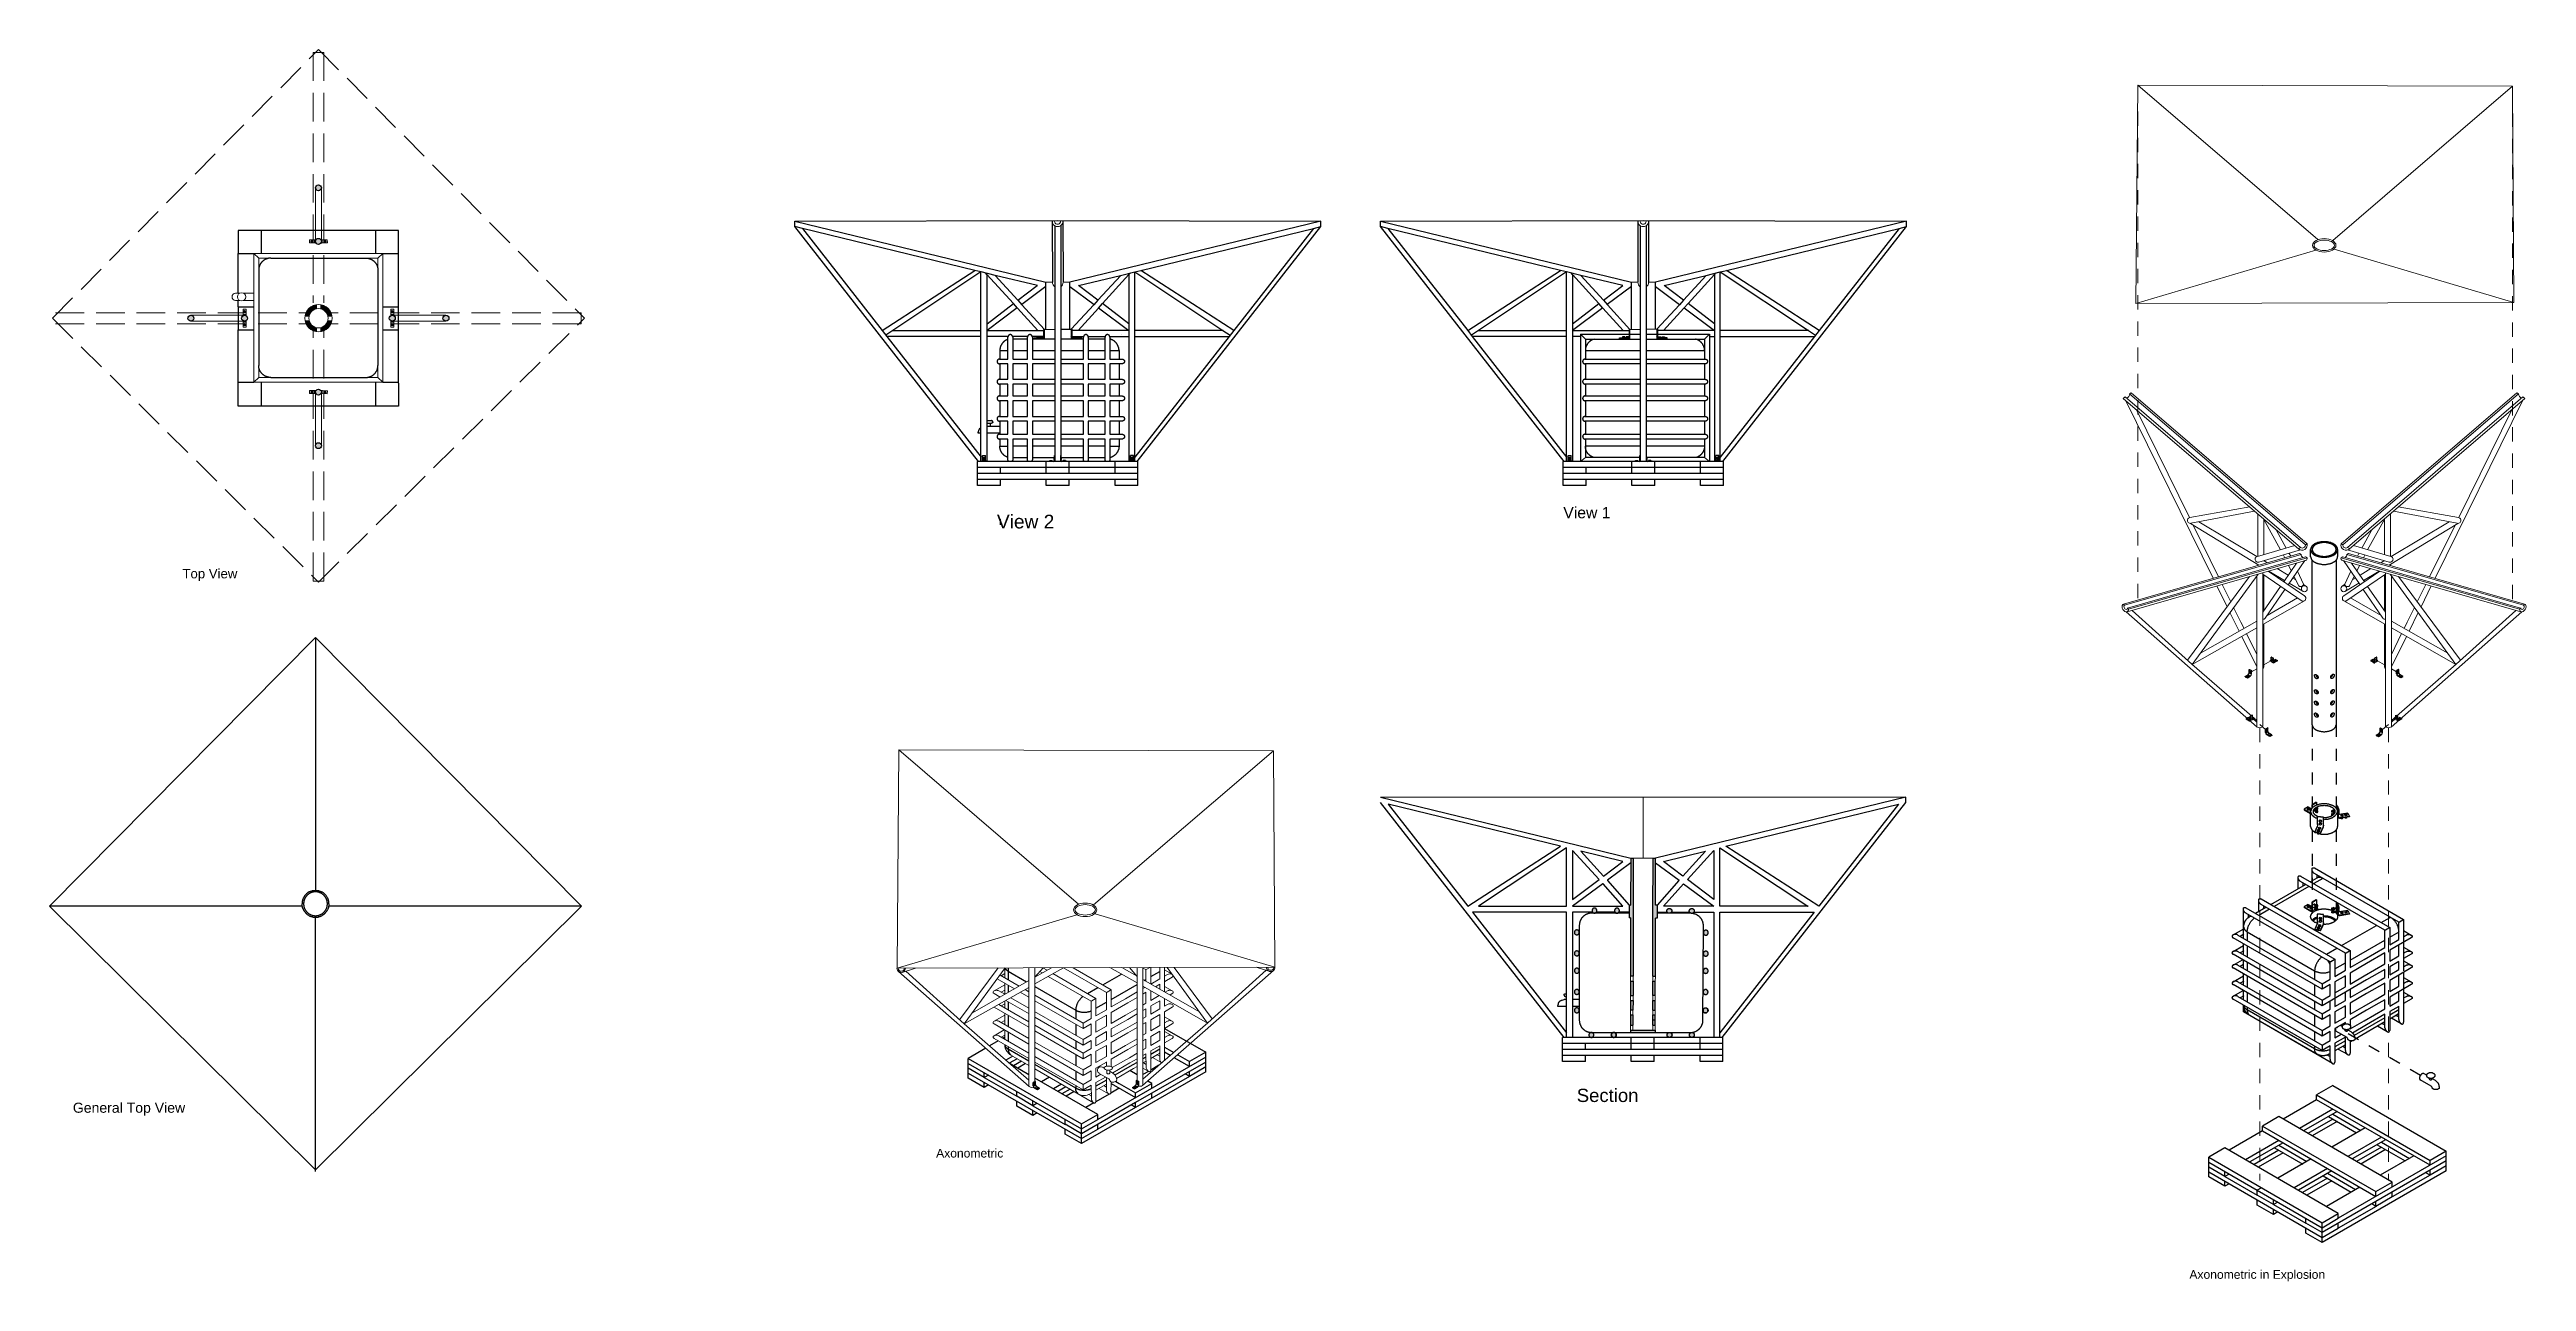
# Model space of a CAD drawing. Header units: millimetres. Extents: x 3.1 to 23.9, y 2.6 to 13.
import ezdxf

# ---------------------------------------------------------------- set-up
doc = ezdxf.new("R2010")
doc.units = ezdxf.units.MM
doc.linetypes.add('ACAD_ISO02W100', pattern=[15, 12, -3])
doc.linetypes.add('Hidden', pattern=[4, 2, -2])
doc.layers.get('0').update_dxf_attribs({"lineweight": 20})
for name, color, linetype, lineweight in [('0.2', 6, 'Continuous', 15), ('0.3', 4, 'Continuous', 20), ('0.6', 1, 'Continuous', 30)]:
    doc.layers.add(name, color=color, linetype=linetype, lineweight=lineweight)
doc.layers.add('Make2D$Hidden$Curves', color=3, linetype='Hidden')

msp = doc.modelspace()

# ---------------------------------------------------------------- texts
at = {"attachment_point": 1}
for s, width, gutter_width, insert, char_height in [('{\\fArial|b0|i0|c0|p34;View 2}', 1.26683, 0.574, (11.068, 9.058), 0.11479), ('{\\fArial|b0|i0|c0|p34;View 1}', 1.04247, 0.472, (15.818, 9.123), 0.09446), ('{\\fArial|b0|i0|c0|p34;Top View}', 0.8729, 0.395, (4.237, 8.604), 0.0791), ('{\\fArial|b0|i0|c0|p34;Section}', 1.22615, 0.556, (15.931, 4.245), 0.11111), ('{\\fArial|b0|i0|c0|p34;General Top View}', 1.32289, 0.421, (3.318, 4.128, 1.178), 0.08424), ('{\\fArial|b0|i0|c0|p34;Axonometric }', 0.80117, 0.363, (10.558, 3.741), 0.0726), ('{\\fArial|b0|i0|c0|p34;Axonometric in Explosion }', 1.3456, 0.363, (21.069, 2.724), 0.0726)]:
    msp.add_mtext_dynamic_manual_height_columns(s, width=width, gutter_width=gutter_width, heights=[0], dxfattribs=dict(at, insert=insert, char_height=char_height))

# ---------------------------------------------------------------- hatches: boundary and pattern name
at = {"layer": '0.6'}
h = msp.add_hatch(color=256, dxfattribs=at)
h.dxf.hatch_style = 1
h.paths.add_polyline_path([(5.403, 11.799), (5.403, 11.8, 0.98696), (5.353, 11.799, 0.986977)])
h.paths.add_polyline_path([(5.403, 11.35, 1), (5.353, 11.35, 1)])
h = msp.add_hatch(color=256, dxfattribs=at)
h.dxf.hatch_style = 1
h.paths.add_polyline_path([(5.358, 10.818, 0.084423), (5.322, 10.805), (5.319, 10.804, 0.21922), (5.265, 10.725), (5.299, 10.725, -0.275691), (5.358, 10.784)])
h.paths.add_polyline_path([(5.398, 10.818), (5.398, 10.784, -0.275691), (5.456, 10.725), (5.49, 10.725, 0.315371)])
h.paths.add_polyline_path([(5.49, 10.685), (5.456, 10.685, -0.273624), (5.398, 10.627), (5.398, 10.593, 0.313898)])
h.paths.add_polyline_path([(5.299, 10.685), (5.265, 10.685, 0.194312), (5.311, 10.613), (5.331, 10.601, 0.061764), (5.358, 10.593), (5.358, 10.627, -0.273624)])
h = msp.add_hatch(color=256, dxfattribs=at)
h.dxf.hatch_style = 1
h.paths.add_polyline_path([(4.783, 10.706), (4.733, 10.706, -1)])
h.paths.add_polyline_path([(4.733, 10.706), (4.783, 10.706, -1)])
h.paths.add_polyline_path([(4.333, 10.706), (4.283, 10.706, -1)])
h.paths.add_polyline_path([(4.283, 10.706), (4.333, 10.706, -1)])
h = msp.add_hatch(color=256, dxfattribs=at)
h.dxf.hatch_style = 1
h.paths.add_polyline_path([(5.972, 10.706), (6.022, 10.706, 1)])
h.paths.add_polyline_path([(6.022, 10.706), (5.972, 10.706, 1)])
h.paths.add_polyline_path([(6.422, 10.706), (6.472, 10.706, 1)])
h.paths.add_polyline_path([(6.472, 10.706), (6.422, 10.706, 1)])
h = msp.add_hatch(color=256, dxfattribs=at)
h.dxf.hatch_style = 1
h.paths.add_polyline_path([(5.403, 9.636), (5.403, 9.637, 0.986977), (5.353, 9.637, 0.98696)])
h.paths.add_polyline_path([(5.353, 10.086, 1), (5.403, 10.086, 1)])
h = msp.add_hatch(color=256, dxfattribs=at)
h.dxf.hatch_style = 1
h.paths.add_polyline_path([(16.405, 6.179), (16.384, 6.179), (16.383, 5.784), (16.37, 5.784), (16.37, 5.677), (16.383, 5.677), (16.382, 5.188), (16.403, 5.188), (16.404, 5.722)])
h.paths.add_polyline_path([(16.605, 5.784), (16.591, 5.784), (16.592, 6.179), (16.572, 6.179), (16.57, 5.722), (16.569, 5.188), (16.59, 5.188), (16.591, 5.676), (16.604, 5.676)])
h.paths.add_polyline_path([(16.588, 4.737), (16.567, 4.737), (16.402, 4.737), (16.402, 4.737), (16.381, 4.737), (16.381, 4.717), (16.588, 4.717)])
h.paths.add_polyline_path([(16.402, 4.864), (16.381, 4.864), (16.381, 4.864), (16.381, 4.778), (16.402, 4.778)])
h.paths.add_polyline_path([(16.403, 4.984), (16.382, 4.984), (16.382, 4.984), (16.382, 4.905), (16.402, 4.905)])
h.paths.add_polyline_path([(16.403, 5.146), (16.382, 5.146), (16.382, 5.026), (16.403, 5.026)])
h.paths.add_polyline_path([(16.589, 5.146), (16.569, 5.146), (16.568, 5.026), (16.589, 5.026)])
h.paths.add_polyline_path([(16.589, 4.984), (16.568, 4.984), (16.568, 4.905), (16.589, 4.905)])
h.paths.add_polyline_path([(16.589, 4.822), (16.568, 4.822), (16.568, 4.778), (16.588, 4.778)])
h.paths.add_polyline_path([(16.589, 4.864), (16.568, 4.864), (16.568, 4.822), (16.589, 4.822)])
h = msp.add_hatch(color=256, dxfattribs=at)
h.dxf.hatch_style = 1
h.paths.add_polyline_path([(16.285, 5.725), (16.285, 5.726), (16.285, 5.726), (16.286, 5.726), (16.286, 5.727), (16.286, 5.727), (16.286, 5.728), (16.287, 5.728), (16.287, 5.729), (16.287, 5.729), (16.287, 5.73), (16.287, 5.73), (16.288, 5.731), (16.288, 5.731), (16.288, 5.732), (16.288, 5.732), (16.288, 5.733), (16.288, 5.733), (16.289, 5.733), (16.289, 5.734), (16.289, 5.734), (16.289, 5.735), (16.289, 5.735), (16.289, 5.736), (16.289, 5.736), (16.289, 5.737), (16.289, 5.737), (16.289, 5.738), (16.289, 5.738), (16.289, 5.739), (16.289, 5.739), (16.289, 5.74), (16.289, 5.74), (16.289, 5.741), (16.289, 5.741), (16.289, 5.742), (16.289, 5.742), (16.288, 5.743), (16.288, 5.743), (16.288, 5.744), (16.288, 5.744), (16.288, 5.744), (16.288, 5.745), (16.288, 5.745), (16.287, 5.746), (16.287, 5.746), (16.287, 5.747), (16.287, 5.747), (16.286, 5.748), (16.286, 5.748), (16.286, 5.749), (16.286, 5.749), (16.285, 5.75), (16.285, 5.75), (16.285, 5.75), (16.284, 5.751), (16.284, 5.751), (16.284, 5.752), (16.283, 5.752), (16.283, 5.753), (16.282, 5.753), (16.282, 5.753), (16.282, 5.754), (16.281, 5.754), (16.281, 5.754), (16.28, 5.755), (16.28, 5.755), (16.28, 5.755), (16.279, 5.756), (16.279, 5.756), (16.278, 5.756), (16.278, 5.756), (16.277, 5.757), (16.277, 5.757), (16.276, 5.757), (16.276, 5.757), (16.275, 5.757), (16.275, 5.758), (16.274, 5.758), (16.274, 5.758), (16.273, 5.758), (16.273, 5.758), (16.272, 5.758), (16.272, 5.758), (16.271, 5.758), (16.271, 5.758), (16.27, 5.759), (16.27, 5.759), (16.27, 5.759), (16.269, 5.759), (16.269, 5.759), (16.268, 5.759), (16.268, 5.759), (16.267, 5.759), (16.267, 5.759), (16.266, 5.759), (16.266, 5.759), (16.265, 5.758), (16.265, 5.758), (16.264, 5.758), (16.264, 5.758), (16.263, 5.758), (16.263, 5.758), (16.262, 5.758), (16.262, 5.758), (16.261, 5.758), (16.261, 5.757), (16.26, 5.757), (16.26, 5.757), (16.259, 5.757), (16.259, 5.757), (16.259, 5.756), (16.258, 5.756), (16.258, 5.756), (16.257, 5.756), (16.257, 5.755), (16.256, 5.755), (16.256, 5.755), (16.255, 5.754), (16.255, 5.754), (16.255, 5.754), (16.254, 5.753), (16.254, 5.753), (16.253, 5.753), (16.253, 5.752), (16.253, 5.752), (16.252, 5.751), (16.252, 5.751), (16.252, 5.751), (16.251, 5.75), (16.251, 5.75), (16.251, 5.749), (16.25, 5.749), (16.25, 5.748), (16.25, 5.748), (16.25, 5.747), (16.249, 5.747), (16.249, 5.747), (16.249, 5.746), (16.249, 5.746), (16.249, 5.745), (16.248, 5.745), (16.248, 5.744), (16.248, 5.744), (16.248, 5.743), (16.248, 5.743), (16.248, 5.742), (16.248, 5.742), (16.248, 5.741), (16.247, 5.741), (16.247, 5.74), (16.247, 5.74), (16.247, 5.739), (16.247, 5.739), (16.247, 5.738), (16.247, 5.738), (16.247, 5.737), (16.247, 5.737), (16.247, 5.737), (16.247, 5.736), (16.247, 5.736), (16.247, 5.735), (16.248, 5.735), (16.248, 5.734), (16.248, 5.734), (16.248, 5.733), (16.248, 5.733), (16.248, 5.732), (16.248, 5.732), (16.248, 5.731), (16.249, 5.731), (16.249, 5.73), (16.249, 5.73), (16.249, 5.729), (16.249, 5.729), (16.25, 5.728), (16.25, 5.728), (16.25, 5.727), (16.25, 5.727), (16.251, 5.726), (16.251, 5.726), (16.251, 5.726), (16.252, 5.725), (16.252, 5.725), (16.252, 5.724), (16.253, 5.724), (16.253, 5.724), (16.253, 5.723), (16.254, 5.723), (16.254, 5.722), (16.255, 5.722), (16.255, 5.722), (16.255, 5.721), (16.256, 5.721), (16.256, 5.721), (16.257, 5.72), (16.257, 5.72), (16.258, 5.72), (16.258, 5.72), (16.259, 5.719), (16.259, 5.719), (16.259, 5.719), (16.26, 5.719), (16.26, 5.718), (16.261, 5.718), (16.261, 5.718), (16.262, 5.718), (16.262, 5.718), (16.263, 5.718), (16.263, 5.718), (16.264, 5.717), (16.264, 5.717), (16.265, 5.717), (16.265, 5.717), (16.266, 5.717), (16.266, 5.717), (16.267, 5.717), (16.267, 5.717), (16.268, 5.717), (16.268, 5.717), (16.268, 5.717), (16.269, 5.717), (16.269, 5.717), (16.269, 5.717), (16.27, 5.717), (16.27, 5.717), (16.271, 5.717), (16.271, 5.717), (16.272, 5.717), (16.272, 5.717), (16.273, 5.718), (16.273, 5.718), (16.274, 5.718), (16.274, 5.718), (16.275, 5.718), (16.275, 5.718), (16.276, 5.718), (16.276, 5.719), (16.277, 5.719), (16.277, 5.719), (16.278, 5.719), (16.278, 5.72), (16.279, 5.72), (16.279, 5.72), (16.279, 5.72), (16.28, 5.721), (16.28, 5.721), (16.281, 5.721), (16.281, 5.722), (16.282, 5.722), (16.282, 5.722), (16.282, 5.723), (16.283, 5.723), (16.283, 5.723), (16.284, 5.724), (16.284, 5.724), (16.284, 5.725)])
h.paths.add_polyline_path([(16.1, 5.742), (16.1, 5.743), (16.1, 5.743), (16.1, 5.744), (16.1, 5.744), (16.099, 5.745), (16.099, 5.745), (16.099, 5.746), (16.099, 5.746), (16.099, 5.747), (16.098, 5.747), (16.098, 5.747), (16.098, 5.748), (16.098, 5.748), (16.098, 5.749), (16.097, 5.749), (16.097, 5.75), (16.097, 5.75), (16.096, 5.751), (16.096, 5.751), (16.096, 5.752), (16.095, 5.752), (16.095, 5.752), (16.095, 5.753), (16.094, 5.753), (16.094, 5.753), (16.093, 5.754), (16.093, 5.754), (16.093, 5.755), (16.092, 5.755), (16.092, 5.755), (16.091, 5.756), (16.091, 5.756), (16.09, 5.756), (16.09, 5.756), (16.09, 5.757), (16.089, 5.757), (16.089, 5.757), (16.088, 5.757), (16.088, 5.758), (16.087, 5.758), (16.087, 5.758), (16.086, 5.758), (16.086, 5.758), (16.085, 5.758), (16.085, 5.759), (16.084, 5.759), (16.084, 5.759), (16.083, 5.759), (16.083, 5.759), (16.082, 5.759), (16.082, 5.759), (16.081, 5.759), (16.081, 5.759), (16.08, 5.759), (16.08, 5.759), (16.079, 5.759), (16.079, 5.759), (16.079, 5.759), (16.078, 5.759), (16.078, 5.759), (16.077, 5.759), (16.077, 5.759), (16.076, 5.759), (16.076, 5.759), (16.075, 5.759), (16.075, 5.759), (16.074, 5.759), (16.074, 5.758), (16.073, 5.758), (16.073, 5.758), (16.072, 5.758), (16.072, 5.758), (16.071, 5.758), (16.071, 5.757), (16.07, 5.757), (16.07, 5.757), (16.069, 5.757), (16.069, 5.756), (16.068, 5.756), (16.068, 5.756), (16.068, 5.756), (16.067, 5.755), (16.067, 5.755), (16.066, 5.755), (16.066, 5.754), (16.065, 5.754), (16.065, 5.754), (16.065, 5.753), (16.064, 5.753), (16.064, 5.752), (16.064, 5.752), (16.063, 5.752), (16.063, 5.751), (16.063, 5.751), (16.062, 5.75), (16.062, 5.75), (16.062, 5.749), (16.061, 5.749), (16.061, 5.749), (16.061, 5.748), (16.061, 5.748), (16.06, 5.747), (16.06, 5.747), (16.06, 5.746), (16.06, 5.746), (16.06, 5.745), (16.06, 5.745), (16.059, 5.744), (16.059, 5.744), (16.059, 5.743), (16.059, 5.743), (16.059, 5.742), (16.059, 5.742), (16.059, 5.741), (16.059, 5.741), (16.059, 5.74), (16.059, 5.74), (16.059, 5.739), (16.059, 5.739), (16.059, 5.738), (16.059, 5.738), (16.059, 5.738), (16.059, 5.737), (16.059, 5.737), (16.059, 5.736), (16.059, 5.736), (16.059, 5.735), (16.059, 5.735), (16.059, 5.734), (16.059, 5.734), (16.059, 5.733), (16.059, 5.733), (16.06, 5.732), (16.06, 5.732), (16.06, 5.731), (16.06, 5.731), (16.06, 5.73), (16.06, 5.73), (16.061, 5.729), (16.061, 5.729), (16.061, 5.728), (16.061, 5.728), (16.062, 5.728), (16.062, 5.727), (16.062, 5.727), (16.063, 5.726), (16.063, 5.726), (16.063, 5.725), (16.064, 5.725), (16.064, 5.725), (16.064, 5.724), (16.065, 5.724), (16.065, 5.723), (16.065, 5.723), (16.066, 5.723), (16.066, 5.722), (16.067, 5.722), (16.067, 5.722), (16.068, 5.721), (16.068, 5.721), (16.068, 5.721), (16.069, 5.72), (16.069, 5.72), (16.07, 5.72), (16.07, 5.72), (16.071, 5.719), (16.071, 5.719), (16.072, 5.719), (16.072, 5.719), (16.073, 5.719), (16.073, 5.719), (16.074, 5.718), (16.074, 5.718), (16.075, 5.718), (16.075, 5.718), (16.076, 5.718), (16.076, 5.718), (16.077, 5.718), (16.077, 5.718), (16.078, 5.718), (16.078, 5.718), (16.079, 5.718), (16.079, 5.718), (16.08, 5.718), (16.08, 5.718), (16.081, 5.718), (16.081, 5.718), (16.082, 5.718), (16.082, 5.718), (16.083, 5.718), (16.083, 5.718), (16.084, 5.718), (16.084, 5.718), (16.085, 5.718), (16.085, 5.718), (16.086, 5.719), (16.086, 5.719), (16.087, 5.719), (16.087, 5.719), (16.088, 5.719), (16.088, 5.719), (16.089, 5.72), (16.089, 5.72), (16.09, 5.72), (16.09, 5.72), (16.09, 5.721), (16.091, 5.721), (16.091, 5.721), (16.092, 5.722), (16.092, 5.722), (16.093, 5.722), (16.093, 5.722), (16.093, 5.723), (16.094, 5.723), (16.094, 5.724), (16.095, 5.724), (16.095, 5.724), (16.095, 5.725), (16.096, 5.725), (16.096, 5.726), (16.096, 5.726), (16.097, 5.727), (16.097, 5.727), (16.097, 5.727), (16.097, 5.728), (16.098, 5.728), (16.098, 5.729), (16.098, 5.729), (16.098, 5.73), (16.099, 5.73), (16.099, 5.731), (16.099, 5.731), (16.099, 5.732), (16.099, 5.732), (16.1, 5.733), (16.1, 5.733), (16.1, 5.734), (16.1, 5.734), (16.1, 5.735), (16.1, 5.735), (16.1, 5.736), (16.1, 5.736), (16.1, 5.736), (16.1, 5.737), (16.1, 5.737), (16.1, 5.738), (16.1, 5.738), (16.1, 5.739), (16.1, 5.739), (16.1, 5.74), (16.1, 5.74), (16.1, 5.741), (16.1, 5.741), (16.1, 5.742)])
h.paths.add_polyline_path([(15.934, 5.577), (15.934, 5.577), (15.933, 5.577), (15.933, 5.577), (15.932, 5.577), (15.932, 5.577), (15.931, 5.577), (15.931, 5.577), (15.931, 5.577), (15.93, 5.577), (15.93, 5.577), (15.929, 5.577), (15.929, 5.577), (15.928, 5.577), (15.928, 5.577), (15.927, 5.576), (15.927, 5.576), (15.926, 5.576), (15.926, 5.576), (15.925, 5.576), (15.925, 5.576), (15.924, 5.576), (15.924, 5.575), (15.923, 5.575), (15.923, 5.575), (15.922, 5.575), (15.922, 5.575), (15.921, 5.574), (15.921, 5.574), (15.92, 5.574), (15.92, 5.574), (15.92, 5.573), (15.919, 5.573), (15.919, 5.573), (15.918, 5.572), (15.918, 5.572), (15.917, 5.572), (15.917, 5.571), (15.917, 5.571), (15.916, 5.57), (15.916, 5.57), (15.916, 5.57), (15.915, 5.569), (15.915, 5.569), (15.915, 5.568), (15.914, 5.568), (15.914, 5.568), (15.914, 5.567), (15.913, 5.567), (15.913, 5.566), (15.913, 5.566), (15.913, 5.565), (15.912, 5.565), (15.912, 5.564), (15.912, 5.564), (15.912, 5.563), (15.912, 5.563), (15.912, 5.562), (15.911, 5.562), (15.911, 5.561), (15.911, 5.561), (15.911, 5.56), (15.911, 5.56), (15.911, 5.559), (15.911, 5.559), (15.911, 5.558), (15.911, 5.558), (15.911, 5.558), (15.911, 5.557), (15.911, 5.557), (15.911, 5.556), (15.911, 5.556), (15.911, 5.555), (15.911, 5.555), (15.911, 5.554), (15.911, 5.554), (15.911, 5.553), (15.911, 5.553), (15.911, 5.552), (15.911, 5.552), (15.911, 5.551), (15.911, 5.551), (15.911, 5.55), (15.912, 5.55), (15.912, 5.549), (15.912, 5.549), (15.912, 5.548), (15.912, 5.548), (15.912, 5.548), (15.913, 5.547), (15.913, 5.547), (15.913, 5.546), (15.913, 5.546), (15.914, 5.545), (15.914, 5.545), (15.914, 5.544), (15.915, 5.544), (15.915, 5.543), (15.915, 5.543), (15.916, 5.543), (15.916, 5.542), (15.916, 5.542), (15.917, 5.541), (15.917, 5.541), (15.917, 5.541), (15.918, 5.54), (15.918, 5.54), (15.919, 5.54), (15.919, 5.539), (15.92, 5.539), (15.92, 5.539), (15.92, 5.538), (15.921, 5.538), (15.921, 5.538), (15.922, 5.538), (15.922, 5.537), (15.923, 5.537), (15.923, 5.537), (15.924, 5.537), (15.924, 5.537), (15.925, 5.536), (15.925, 5.536), (15.926, 5.536), (15.926, 5.536), (15.927, 5.536), (15.927, 5.536), (15.928, 5.536), (15.928, 5.536), (15.929, 5.535), (15.929, 5.535), (15.93, 5.535), (15.93, 5.535), (15.931, 5.535), (15.931, 5.535), (15.931, 5.535), (15.932, 5.535), (15.932, 5.535), (15.933, 5.535), (15.933, 5.535), (15.934, 5.535), (15.934, 5.535), (15.935, 5.536), (15.935, 5.536), (15.936, 5.536), (15.936, 5.536), (15.937, 5.536), (15.937, 5.536), (15.938, 5.536), (15.938, 5.536), (15.939, 5.537), (15.939, 5.537), (15.94, 5.537), (15.94, 5.537), (15.941, 5.537), (15.941, 5.538), (15.942, 5.538), (15.942, 5.538), (15.942, 5.538), (15.943, 5.539), (15.943, 5.539), (15.944, 5.539), (15.944, 5.54), (15.945, 5.54), (15.945, 5.54), (15.945, 5.541), (15.946, 5.541), (15.946, 5.541), (15.947, 5.542), (15.947, 5.542), (15.947, 5.543), (15.948, 5.543), (15.948, 5.543), (15.948, 5.544), (15.949, 5.544), (15.949, 5.545), (15.949, 5.545), (15.949, 5.546), (15.95, 5.546), (15.95, 5.546), (15.95, 5.547), (15.95, 5.547), (15.951, 5.548), (15.951, 5.548), (15.951, 5.549), (15.951, 5.549), (15.951, 5.55), (15.952, 5.55), (15.952, 5.551), (15.952, 5.551), (15.952, 5.552), (15.952, 5.552), (15.952, 5.553), (15.952, 5.553), (15.952, 5.554), (15.952, 5.554), (15.952, 5.555), (15.952, 5.555), (15.952, 5.556), (15.952, 5.556), (15.952, 5.556), (15.952, 5.557), (15.952, 5.557), (15.952, 5.558), (15.952, 5.558), (15.952, 5.559), (15.952, 5.559), (15.952, 5.56), (15.952, 5.56), (15.952, 5.561), (15.952, 5.561), (15.952, 5.562), (15.951, 5.562), (15.951, 5.563), (15.951, 5.563), (15.951, 5.564), (15.951, 5.564), (15.95, 5.565), (15.95, 5.565), (15.95, 5.566), (15.95, 5.566), (15.949, 5.567), (15.949, 5.567), (15.949, 5.567), (15.949, 5.568), (15.948, 5.568), (15.948, 5.569), (15.948, 5.569), (15.947, 5.57), (15.947, 5.57), (15.947, 5.57), (15.946, 5.571), (15.946, 5.571), (15.945, 5.571), (15.945, 5.572), (15.945, 5.572), (15.944, 5.573), (15.944, 5.573), (15.943, 5.573), (15.943, 5.573), (15.942, 5.574), (15.942, 5.574), (15.942, 5.574), (15.941, 5.575), (15.941, 5.575), (15.94, 5.575), (15.94, 5.575), (15.939, 5.575), (15.939, 5.576), (15.938, 5.576), (15.938, 5.576), (15.937, 5.576), (15.937, 5.576), (15.936, 5.576), (15.936, 5.576), (15.935, 5.577), (15.935, 5.577)])
h.paths.add_polyline_path([(15.917, 5.365), (15.917, 5.365), (15.918, 5.365), (15.918, 5.364), (15.918, 5.364), (15.919, 5.364), (15.919, 5.363), (15.92, 5.363), (15.92, 5.363), (15.921, 5.362), (15.921, 5.362), (15.921, 5.362), (15.922, 5.362), (15.922, 5.361), (15.923, 5.361), (15.923, 5.361), (15.924, 5.361), (15.924, 5.361), (15.925, 5.36), (15.925, 5.36), (15.926, 5.36), (15.926, 5.36), (15.927, 5.36), (15.927, 5.36), (15.928, 5.36), (15.928, 5.36), (15.929, 5.359), (15.929, 5.359), (15.93, 5.359), (15.93, 5.359), (15.931, 5.359), (15.931, 5.359), (15.931, 5.359), (15.932, 5.359), (15.932, 5.359), (15.933, 5.359), (15.933, 5.359), (15.934, 5.359), (15.934, 5.359), (15.935, 5.359), (15.935, 5.36), (15.936, 5.36), (15.936, 5.36), (15.937, 5.36), (15.937, 5.36), (15.938, 5.36), (15.938, 5.36), (15.939, 5.36), (15.939, 5.361), (15.94, 5.361), (15.94, 5.361), (15.941, 5.361), (15.941, 5.362), (15.942, 5.362), (15.942, 5.362), (15.942, 5.362), (15.943, 5.363), (15.943, 5.363), (15.944, 5.363), (15.944, 5.364), (15.945, 5.364), (15.945, 5.364), (15.945, 5.365), (15.946, 5.365), (15.946, 5.365), (15.947, 5.366), (15.947, 5.366), (15.947, 5.366), (15.948, 5.367), (15.948, 5.367), (15.948, 5.368), (15.949, 5.368), (15.949, 5.369), (15.949, 5.369), (15.949, 5.37), (15.95, 5.37), (15.95, 5.37), (15.95, 5.371), (15.95, 5.371), (15.951, 5.372), (15.951, 5.372), (15.951, 5.373), (15.951, 5.373), (15.951, 5.374), (15.952, 5.374), (15.952, 5.375), (15.952, 5.375), (15.952, 5.376), (15.952, 5.376), (15.952, 5.377), (15.952, 5.377), (15.952, 5.378), (15.952, 5.378), (15.952, 5.379), (15.952, 5.379), (15.952, 5.38), (15.952, 5.38), (15.952, 5.38), (15.952, 5.381), (15.952, 5.381), (15.952, 5.382), (15.952, 5.382), (15.952, 5.383), (15.952, 5.383), (15.952, 5.384), (15.952, 5.384), (15.952, 5.385), (15.952, 5.385), (15.952, 5.386), (15.951, 5.386), (15.951, 5.387), (15.951, 5.387), (15.951, 5.388), (15.951, 5.388), (15.95, 5.389), (15.95, 5.389), (15.95, 5.39), (15.95, 5.39), (15.949, 5.39), (15.949, 5.391), (15.949, 5.391), (15.949, 5.392), (15.948, 5.392), (15.948, 5.393), (15.948, 5.393), (15.947, 5.393), (15.947, 5.394), (15.947, 5.394), (15.946, 5.395), (15.946, 5.395), (15.945, 5.395), (15.945, 5.396), (15.945, 5.396), (15.944, 5.396), (15.944, 5.397), (15.943, 5.397), (15.943, 5.397), (15.942, 5.398), (15.942, 5.398), (15.942, 5.398), (15.941, 5.398), (15.941, 5.399), (15.94, 5.399), (15.94, 5.399), (15.939, 5.399), (15.939, 5.4), (15.938, 5.4), (15.938, 5.4), (15.937, 5.4), (15.937, 5.4), (15.936, 5.4), (15.936, 5.4), (15.935, 5.4), (15.935, 5.401), (15.934, 5.401), (15.934, 5.401), (15.933, 5.401), (15.933, 5.401), (15.932, 5.401), (15.932, 5.401), (15.931, 5.401), (15.931, 5.401), (15.931, 5.401), (15.93, 5.401), (15.93, 5.401), (15.929, 5.401), (15.929, 5.401), (15.928, 5.401), (15.928, 5.4), (15.927, 5.4), (15.927, 5.4), (15.926, 5.4), (15.926, 5.4), (15.925, 5.4), (15.925, 5.4), (15.924, 5.4), (15.924, 5.399), (15.923, 5.399), (15.923, 5.399), (15.922, 5.399), (15.922, 5.398), (15.921, 5.398), (15.921, 5.398), (15.921, 5.398), (15.92, 5.397), (15.92, 5.397), (15.919, 5.397), (15.919, 5.397), (15.918, 5.396), (15.918, 5.396), (15.918, 5.395), (15.917, 5.395), (15.917, 5.395), (15.916, 5.394), (15.916, 5.394), (15.916, 5.394), (15.915, 5.393), (15.915, 5.393), (15.915, 5.392), (15.914, 5.392), (15.914, 5.391), (15.914, 5.391), (15.913, 5.391), (15.913, 5.39), (15.913, 5.39), (15.913, 5.389), (15.912, 5.389), (15.912, 5.388), (15.912, 5.388), (15.912, 5.387), (15.912, 5.387), (15.912, 5.386), (15.911, 5.386), (15.911, 5.385), (15.911, 5.385), (15.911, 5.384), (15.911, 5.384), (15.911, 5.383), (15.911, 5.383), (15.911, 5.382), (15.911, 5.382), (15.911, 5.381), (15.911, 5.381), (15.911, 5.381), (15.911, 5.38), (15.911, 5.38), (15.911, 5.379), (15.911, 5.379), (15.911, 5.378), (15.911, 5.378), (15.911, 5.377), (15.911, 5.377), (15.911, 5.376), (15.911, 5.376), (15.911, 5.375), (15.911, 5.375), (15.911, 5.374), (15.912, 5.374), (15.912, 5.373), (15.912, 5.373), (15.912, 5.372), (15.912, 5.372), (15.912, 5.371), (15.913, 5.371), (15.913, 5.371), (15.913, 5.37), (15.913, 5.37), (15.914, 5.369), (15.914, 5.369), (15.914, 5.368), (15.915, 5.368), (15.915, 5.367), (15.915, 5.367), (15.916, 5.367), (15.916, 5.366), (15.916, 5.366)])
h.paths.add_polyline_path([(15.912, 5.228), (15.912, 5.227), (15.912, 5.227), (15.913, 5.226), (15.913, 5.226), (15.913, 5.225), (15.913, 5.225), (15.913, 5.224), (15.914, 5.224), (15.914, 5.223), (15.914, 5.223), (15.915, 5.222), (15.915, 5.222), (15.915, 5.222), (15.916, 5.221), (15.916, 5.221), (15.916, 5.22), (15.917, 5.22), (15.917, 5.22), (15.918, 5.219), (15.918, 5.219), (15.918, 5.219), (15.919, 5.218), (15.919, 5.218), (15.92, 5.218), (15.92, 5.217), (15.921, 5.217), (15.921, 5.217), (15.921, 5.217), (15.922, 5.216), (15.922, 5.216), (15.923, 5.216), (15.923, 5.216), (15.924, 5.215), (15.924, 5.215), (15.925, 5.215), (15.925, 5.215), (15.926, 5.215), (15.926, 5.215), (15.927, 5.215), (15.927, 5.214), (15.928, 5.214), (15.928, 5.214), (15.929, 5.214), (15.929, 5.214), (15.93, 5.214), (15.93, 5.214), (15.931, 5.214), (15.931, 5.214), (15.931, 5.214), (15.932, 5.214), (15.932, 5.214), (15.933, 5.214), (15.933, 5.214), (15.934, 5.214), (15.934, 5.214), (15.935, 5.214), (15.935, 5.214), (15.936, 5.214), (15.936, 5.214), (15.937, 5.215), (15.937, 5.215), (15.938, 5.215), (15.938, 5.215), (15.939, 5.215), (15.939, 5.215), (15.94, 5.216), (15.94, 5.216), (15.941, 5.216), (15.941, 5.216), (15.942, 5.217), (15.942, 5.217), (15.942, 5.217), (15.943, 5.217), (15.943, 5.218), (15.944, 5.218), (15.944, 5.218), (15.945, 5.219), (15.945, 5.219), (15.945, 5.219), (15.946, 5.22), (15.946, 5.22), (15.947, 5.22), (15.947, 5.221), (15.947, 5.221), (15.948, 5.222), (15.948, 5.222), (15.948, 5.222), (15.949, 5.223), (15.949, 5.223), (15.949, 5.224), (15.949, 5.224), (15.95, 5.225), (15.95, 5.225), (15.95, 5.226), (15.95, 5.226), (15.951, 5.227), (15.951, 5.227), (15.951, 5.228), (15.951, 5.228), (15.951, 5.228), (15.952, 5.229), (15.952, 5.229), (15.952, 5.23), (15.952, 5.23), (15.952, 5.231), (15.952, 5.231), (15.952, 5.232), (15.952, 5.232), (15.952, 5.233), (15.952, 5.233), (15.952, 5.234), (15.952, 5.234), (15.952, 5.234), (15.952, 5.235), (15.952, 5.235), (15.952, 5.236), (15.952, 5.236), (15.952, 5.237), (15.952, 5.237), (15.952, 5.237), (15.952, 5.238), (15.952, 5.238), (15.952, 5.239), (15.952, 5.239), (15.952, 5.24), (15.952, 5.24), (15.951, 5.241), (15.951, 5.241), (15.951, 5.242), (15.951, 5.242), (15.951, 5.243), (15.95, 5.243), (15.95, 5.244), (15.95, 5.244), (15.95, 5.245), (15.949, 5.245), (15.949, 5.246), (15.949, 5.246), (15.949, 5.246), (15.948, 5.247), (15.948, 5.247), (15.948, 5.248), (15.947, 5.248), (15.947, 5.249), (15.947, 5.249), (15.946, 5.249), (15.946, 5.25), (15.945, 5.25), (15.945, 5.25), (15.945, 5.251), (15.944, 5.251), (15.944, 5.251), (15.943, 5.252), (15.943, 5.252), (15.942, 5.252), (15.942, 5.253), (15.942, 5.253), (15.941, 5.253), (15.941, 5.253), (15.94, 5.254), (15.94, 5.254), (15.939, 5.254), (15.939, 5.254), (15.938, 5.254), (15.938, 5.254), (15.937, 5.255), (15.937, 5.255), (15.936, 5.255), (15.936, 5.255), (15.935, 5.255), (15.935, 5.255), (15.934, 5.255), (15.934, 5.255), (15.933, 5.255), (15.933, 5.255), (15.932, 5.255), (15.932, 5.255), (15.931, 5.255), (15.931, 5.255), (15.931, 5.255), (15.93, 5.255), (15.93, 5.255), (15.929, 5.255), (15.929, 5.255), (15.928, 5.255), (15.928, 5.255), (15.927, 5.255), (15.927, 5.255), (15.926, 5.255), (15.926, 5.255), (15.925, 5.255), (15.925, 5.254), (15.924, 5.254), (15.924, 5.254), (15.923, 5.254), (15.923, 5.254), (15.922, 5.253), (15.922, 5.253), (15.921, 5.253), (15.921, 5.253), (15.921, 5.252), (15.92, 5.252), (15.92, 5.252), (15.919, 5.251), (15.919, 5.251), (15.918, 5.251), (15.918, 5.25), (15.918, 5.25), (15.917, 5.25), (15.917, 5.249), (15.916, 5.249), (15.916, 5.249), (15.916, 5.248), (15.915, 5.248), (15.915, 5.247), (15.915, 5.247), (15.914, 5.247), (15.914, 5.246), (15.914, 5.246), (15.913, 5.245), (15.913, 5.245), (15.913, 5.244), (15.913, 5.244), (15.913, 5.243), (15.912, 5.243), (15.912, 5.242), (15.912, 5.242), (15.912, 5.241), (15.912, 5.241), (15.911, 5.24), (15.911, 5.24), (15.911, 5.239), (15.911, 5.239), (15.911, 5.239), (15.911, 5.238), (15.911, 5.238), (15.911, 5.237), (15.911, 5.237), (15.911, 5.236), (15.911, 5.236), (15.911, 5.235), (15.911, 5.235), (15.911, 5.234), (15.911, 5.234), (15.911, 5.233), (15.911, 5.233), (15.911, 5.232), (15.911, 5.232), (15.911, 5.231), (15.911, 5.231), (15.911, 5.23), (15.911, 5.23), (15.911, 5.23), (15.911, 5.229), (15.912, 5.229), (15.912, 5.228)])
h.paths.add_polyline_path([(15.941, 5.038), (15.941, 5.039), (15.942, 5.039), (15.942, 5.039), (15.942, 5.039), (15.943, 5.04), (15.943, 5.04), (15.944, 5.04), (15.944, 5.041), (15.945, 5.041), (15.945, 5.041), (15.945, 5.042), (15.946, 5.042), (15.946, 5.042), (15.947, 5.043), (15.947, 5.043), (15.947, 5.044), (15.948, 5.044), (15.948, 5.044), (15.948, 5.045), (15.949, 5.045), (15.949, 5.046), (15.949, 5.046), (15.949, 5.047), (15.95, 5.047), (15.95, 5.047), (15.95, 5.048), (15.95, 5.048), (15.951, 5.049), (15.951, 5.049), (15.951, 5.05), (15.951, 5.05), (15.951, 5.051), (15.952, 5.051), (15.952, 5.052), (15.952, 5.052), (15.952, 5.053), (15.952, 5.053), (15.952, 5.054), (15.952, 5.054), (15.952, 5.055), (15.952, 5.055), (15.952, 5.056), (15.952, 5.056), (15.952, 5.056), (15.952, 5.058), (15.952, 5.058), (15.952, 5.058), (15.952, 5.059), (15.952, 5.059), (15.952, 5.06), (15.952, 5.06), (15.952, 5.061), (15.952, 5.061), (15.952, 5.062), (15.952, 5.062), (15.952, 5.063), (15.951, 5.063), (15.951, 5.064), (15.951, 5.064), (15.951, 5.065), (15.951, 5.065), (15.95, 5.066), (15.95, 5.066), (15.95, 5.067), (15.95, 5.067), (15.949, 5.067), (15.949, 5.068), (15.949, 5.068), (15.949, 5.069), (15.948, 5.069), (15.948, 5.07), (15.948, 5.07), (15.947, 5.07), (15.947, 5.071), (15.947, 5.071), (15.946, 5.072), (15.946, 5.072), (15.945, 5.072), (15.945, 5.073), (15.945, 5.073), (15.944, 5.073), (15.944, 5.074), (15.943, 5.074), (15.943, 5.074), (15.942, 5.075), (15.942, 5.075), (15.942, 5.075), (15.941, 5.075), (15.941, 5.076), (15.94, 5.076), (15.94, 5.076), (15.939, 5.076), (15.939, 5.076), (15.938, 5.077), (15.938, 5.077), (15.937, 5.077), (15.937, 5.077), (15.936, 5.077), (15.936, 5.077), (15.935, 5.077), (15.935, 5.077), (15.934, 5.078), (15.934, 5.078), (15.933, 5.078), (15.933, 5.078), (15.932, 5.078), (15.932, 5.078), (15.931, 5.078), (15.931, 5.078), (15.931, 5.078), (15.93, 5.078), (15.93, 5.078), (15.929, 5.078), (15.929, 5.078), (15.928, 5.077), (15.928, 5.077), (15.927, 5.077), (15.927, 5.077), (15.926, 5.077), (15.926, 5.077), (15.925, 5.077), (15.925, 5.077), (15.924, 5.076), (15.924, 5.076), (15.923, 5.076), (15.923, 5.076), (15.922, 5.076), (15.922, 5.075), (15.921, 5.075), (15.921, 5.075), (15.921, 5.075), (15.92, 5.074), (15.92, 5.074), (15.919, 5.074), (15.919, 5.073), (15.918, 5.073), (15.918, 5.073), (15.918, 5.072), (15.917, 5.072), (15.917, 5.072), (15.916, 5.071), (15.916, 5.071), (15.916, 5.07), (15.915, 5.07), (15.915, 5.07), (15.915, 5.069), (15.914, 5.069), (15.914, 5.068), (15.914, 5.068), (15.913, 5.067), (15.913, 5.067), (15.913, 5.067), (15.913, 5.066), (15.913, 5.066), (15.912, 5.065), (15.912, 5.065), (15.912, 5.064), (15.912, 5.064), (15.912, 5.063), (15.911, 5.063), (15.911, 5.062), (15.911, 5.062), (15.911, 5.061), (15.911, 5.061), (15.911, 5.06), (15.911, 5.06), (15.911, 5.059), (15.911, 5.059), (15.911, 5.058), (15.911, 5.058), (15.911, 5.057), (15.911, 5.057), (15.911, 5.057), (15.911, 5.056), (15.911, 5.056), (15.911, 5.055), (15.911, 5.055), (15.911, 5.054), (15.911, 5.054), (15.911, 5.053), (15.911, 5.053), (15.911, 5.052), (15.911, 5.052), (15.911, 5.051), (15.912, 5.051), (15.912, 5.05), (15.912, 5.05), (15.912, 5.049), (15.912, 5.049), (15.913, 5.048), (15.913, 5.048), (15.913, 5.048), (15.913, 5.047), (15.913, 5.047), (15.914, 5.046), (15.914, 5.046), (15.914, 5.045), (15.915, 5.045), (15.915, 5.044), (15.915, 5.044), (15.916, 5.044), (15.916, 5.043), (15.916, 5.043), (15.917, 5.042), (15.917, 5.042), (15.918, 5.042), (15.918, 5.041), (15.918, 5.041), (15.919, 5.041), (15.919, 5.04), (15.92, 5.04), (15.92, 5.04), (15.921, 5.039), (15.921, 5.039), (15.921, 5.039), (15.922, 5.039), (15.922, 5.038), (15.923, 5.038), (15.923, 5.038), (15.924, 5.038), (15.924, 5.038), (15.925, 5.037), (15.925, 5.037), (15.926, 5.037), (15.926, 5.037), (15.927, 5.037), (15.927, 5.037), (15.928, 5.037), (15.928, 5.037), (15.929, 5.036), (15.929, 5.036), (15.93, 5.036), (15.93, 5.036), (15.931, 5.036), (15.931, 5.036), (15.931, 5.036), (15.932, 5.036), (15.932, 5.036), (15.933, 5.036), (15.933, 5.036), (15.934, 5.036), (15.934, 5.036), (15.935, 5.037), (15.935, 5.037), (15.936, 5.037), (15.936, 5.037), (15.937, 5.037), (15.937, 5.037), (15.938, 5.037), (15.938, 5.037), (15.939, 5.038), (15.939, 5.038), (15.94, 5.038), (15.94, 5.038)])
h.paths.add_polyline_path([(15.938, 4.922), (15.937, 4.922), (15.937, 4.922), (15.936, 4.922), (15.936, 4.923), (15.935, 4.923), (15.935, 4.923), (15.934, 4.923), (15.934, 4.923), (15.933, 4.923), (15.933, 4.923), (15.932, 4.923), (15.932, 4.923), (15.931, 4.923), (15.931, 4.923), (15.931, 4.923), (15.93, 4.923), (15.93, 4.923), (15.929, 4.923), (15.929, 4.923), (15.928, 4.923), (15.928, 4.923), (15.927, 4.923), (15.927, 4.922), (15.926, 4.922), (15.926, 4.922), (15.925, 4.922), (15.925, 4.922), (15.924, 4.922), (15.924, 4.921), (15.923, 4.921), (15.923, 4.921), (15.922, 4.921), (15.922, 4.921), (15.921, 4.92), (15.921, 4.92), (15.921, 4.92), (15.92, 4.92), (15.92, 4.919), (15.919, 4.919), (15.919, 4.919), (15.918, 4.918), (15.918, 4.918), (15.918, 4.918), (15.917, 4.917), (15.917, 4.917), (15.916, 4.917), (15.916, 4.916), (15.916, 4.916), (15.915, 4.915), (15.915, 4.915), (15.915, 4.914), (15.914, 4.914), (15.914, 4.914), (15.914, 4.913), (15.914, 4.913), (15.913, 4.912), (15.913, 4.912), (15.913, 4.911), (15.913, 4.911), (15.912, 4.91), (15.912, 4.91), (15.912, 4.909), (15.912, 4.909), (15.912, 4.908), (15.911, 4.908), (15.911, 4.907), (15.911, 4.907), (15.911, 4.907), (15.911, 4.906), (15.911, 4.906), (15.911, 4.905), (15.911, 4.905), (15.911, 4.904), (15.911, 4.904), (15.911, 4.903), (15.911, 4.903), (15.911, 4.902), (15.911, 4.902), (15.911, 4.901), (15.911, 4.901), (15.911, 4.9), (15.911, 4.9), (15.911, 4.899), (15.911, 4.899), (15.911, 4.898), (15.911, 4.898), (15.911, 4.898), (15.911, 4.897), (15.911, 4.897), (15.912, 4.896), (15.912, 4.896), (15.912, 4.895), (15.912, 4.895), (15.912, 4.894), (15.913, 4.894), (15.913, 4.893), (15.913, 4.893), (15.913, 4.892), (15.914, 4.892), (15.914, 4.891), (15.914, 4.891), (15.914, 4.89), (15.915, 4.89), (15.915, 4.89), (15.915, 4.889), (15.916, 4.889), (15.916, 4.888), (15.916, 4.888), (15.917, 4.888), (15.917, 4.887), (15.918, 4.887), (15.918, 4.887), (15.918, 4.886), (15.919, 4.886), (15.919, 4.886), (15.92, 4.885), (15.92, 4.885), (15.921, 4.885), (15.921, 4.884), (15.921, 4.884), (15.922, 4.884), (15.922, 4.884), (15.923, 4.883), (15.923, 4.883), (15.924, 4.883), (15.924, 4.883), (15.925, 4.883), (15.925, 4.882), (15.926, 4.882), (15.926, 4.882), (15.927, 4.882), (15.927, 4.882), (15.928, 4.882), (15.928, 4.882), (15.929, 4.882), (15.929, 4.882), (15.93, 4.882), (15.93, 4.882), (15.931, 4.882), (15.931, 4.882), (15.931, 4.882), (15.932, 4.882), (15.932, 4.882), (15.933, 4.882), (15.933, 4.882), (15.934, 4.882), (15.934, 4.882), (15.935, 4.882), (15.935, 4.882), (15.936, 4.882), (15.936, 4.882), (15.937, 4.882), (15.937, 4.882), (15.938, 4.882), (15.938, 4.883), (15.939, 4.883), (15.939, 4.883), (15.94, 4.883), (15.94, 4.883), (15.941, 4.884), (15.941, 4.884), (15.942, 4.884), (15.942, 4.884), (15.942, 4.885), (15.943, 4.885), (15.943, 4.885), (15.944, 4.886), (15.944, 4.886), (15.945, 4.886), (15.945, 4.887), (15.945, 4.887), (15.946, 4.887), (15.946, 4.888), (15.947, 4.888), (15.947, 4.888), (15.947, 4.889), (15.948, 4.889), (15.948, 4.89), (15.948, 4.89), (15.949, 4.89), (15.949, 4.891), (15.949, 4.891), (15.949, 4.892), (15.95, 4.892), (15.95, 4.893), (15.95, 4.893), (15.95, 4.894), (15.951, 4.894), (15.951, 4.895), (15.951, 4.895), (15.951, 4.896), (15.951, 4.896), (15.952, 4.897), (15.952, 4.897), (15.952, 4.898), (15.952, 4.898), (15.952, 4.898), (15.952, 4.899), (15.952, 4.899), (15.952, 4.9), (15.952, 4.9), (15.952, 4.901), (15.952, 4.901), (15.952, 4.902), (15.952, 4.903), (15.952, 4.903), (15.952, 4.904), (15.952, 4.904), (15.952, 4.905), (15.952, 4.905), (15.952, 4.906), (15.952, 4.906), (15.952, 4.906), (15.952, 4.907), (15.952, 4.907), (15.952, 4.908), (15.951, 4.908), (15.951, 4.909), (15.951, 4.909), (15.951, 4.91), (15.951, 4.91), (15.95, 4.911), (15.95, 4.911), (15.95, 4.912), (15.95, 4.912), (15.949, 4.913), (15.949, 4.913), (15.949, 4.914), (15.949, 4.914), (15.948, 4.914), (15.948, 4.915), (15.948, 4.915), (15.947, 4.916), (15.947, 4.916), (15.947, 4.916), (15.946, 4.917), (15.946, 4.917), (15.945, 4.918), (15.945, 4.918), (15.945, 4.918), (15.944, 4.919), (15.944, 4.919), (15.943, 4.919), (15.943, 4.92), (15.942, 4.92), (15.942, 4.92), (15.942, 4.92), (15.941, 4.921), (15.941, 4.921), (15.94, 4.921), (15.94, 4.921), (15.939, 4.921), (15.939, 4.922), (15.938, 4.922)])
h.paths.add_polyline_path([(16.058, 4.717), (16.057, 4.717), (16.057, 4.717), (16.056, 4.717), (16.056, 4.717), (16.055, 4.717), (16.055, 4.717), (16.054, 4.717), (16.054, 4.717), (16.053, 4.717), (16.053, 4.717), (16.052, 4.717), (16.052, 4.717), (16.051, 4.717), (16.051, 4.717), (16.051, 4.717), (16.05, 4.717), (16.05, 4.717), (16.049, 4.717), (16.049, 4.717), (16.048, 4.716), (16.048, 4.716), (16.047, 4.716), (16.047, 4.716), (16.046, 4.716), (16.046, 4.716), (16.045, 4.715), (16.045, 4.715), (16.044, 4.715), (16.044, 4.715), (16.043, 4.715), (16.043, 4.714), (16.042, 4.714), (16.042, 4.714), (16.042, 4.713), (16.041, 4.713), (16.041, 4.713), (16.04, 4.712), (16.04, 4.712), (16.039, 4.712), (16.039, 4.711), (16.039, 4.711), (16.038, 4.711), (16.038, 4.71), (16.038, 4.71), (16.037, 4.709), (16.037, 4.709), (16.037, 4.709), (16.036, 4.708), (16.036, 4.708), (16.036, 4.707), (16.035, 4.707), (16.035, 4.706), (16.035, 4.706), (16.035, 4.705), (16.034, 4.705), (16.034, 4.705), (16.034, 4.704), (16.034, 4.704), (16.034, 4.703), (16.034, 4.703), (16.033, 4.702), (16.033, 4.702), (16.033, 4.701), (16.033, 4.701), (16.033, 4.7), (16.033, 4.7), (16.033, 4.699), (16.033, 4.699), (16.033, 4.698), (16.033, 4.698), (16.033, 4.697), (16.033, 4.697), (16.033, 4.696), (16.033, 4.696), (16.033, 4.696), (16.033, 4.695), (16.033, 4.695), (16.033, 4.694), (16.033, 4.694), (16.033, 4.693), (16.033, 4.693), (16.033, 4.692), (16.033, 4.692), (16.033, 4.691), (16.033, 4.691), (16.034, 4.69), (16.034, 4.69), (16.034, 4.689), (16.034, 4.689), (16.034, 4.688), (16.034, 4.688), (16.035, 4.687), (16.035, 4.687), (16.035, 4.686), (16.035, 4.686), (16.036, 4.686), (16.036, 4.685), (16.036, 4.685), (16.037, 4.684), (16.037, 4.684), (16.037, 4.683), (16.038, 4.683), (16.038, 4.683), (16.038, 4.682), (16.039, 4.682), (16.039, 4.681), (16.039, 4.681), (16.04, 4.681), (16.04, 4.68), (16.041, 4.68), (16.041, 4.68), (16.042, 4.679), (16.042, 4.679), (16.042, 4.679), (16.043, 4.679), (16.043, 4.678), (16.044, 4.678), (16.044, 4.678), (16.045, 4.678), (16.045, 4.677), (16.046, 4.677), (16.046, 4.677), (16.047, 4.677), (16.047, 4.677), (16.048, 4.677), (16.048, 4.676), (16.049, 4.676), (16.049, 4.676), (16.05, 4.676), (16.05, 4.676), (16.051, 4.676), (16.051, 4.676), (16.051, 4.676), (16.055, 4.676), (16.056, 4.676), (16.056, 4.676), (16.057, 4.676), (16.057, 4.676), (16.058, 4.676), (16.058, 4.676), (16.059, 4.676), (16.059, 4.677), (16.06, 4.677), (16.06, 4.677), (16.061, 4.677), (16.061, 4.677), (16.061, 4.677), (16.062, 4.678), (16.062, 4.678), (16.063, 4.678), (16.063, 4.678), (16.064, 4.679), (16.064, 4.679), (16.065, 4.679), (16.065, 4.679), (16.066, 4.68), (16.066, 4.68), (16.066, 4.68), (16.067, 4.681), (16.067, 4.681), (16.068, 4.681), (16.068, 4.682), (16.068, 4.682), (16.069, 4.683), (16.069, 4.683), (16.069, 4.683), (16.07, 4.684), (16.07, 4.684), (16.07, 4.685), (16.071, 4.685), (16.071, 4.686), (16.071, 4.686), (16.072, 4.686), (16.072, 4.687), (16.072, 4.687), (16.072, 4.688), (16.072, 4.688), (16.073, 4.689), (16.073, 4.689), (16.073, 4.69), (16.073, 4.69), (16.073, 4.691), (16.073, 4.691), (16.074, 4.692), (16.074, 4.692), (16.074, 4.693), (16.074, 4.693), (16.074, 4.694), (16.074, 4.694), (16.074, 4.695), (16.074, 4.695), (16.074, 4.696), (16.074, 4.696), (16.074, 4.696), (16.074, 4.697), (16.074, 4.697), (16.074, 4.698), (16.074, 4.698), (16.074, 4.699), (16.074, 4.699), (16.074, 4.7), (16.074, 4.7), (16.074, 4.701), (16.074, 4.701), (16.073, 4.702), (16.073, 4.702), (16.073, 4.703), (16.073, 4.703), (16.073, 4.704), (16.073, 4.704), (16.072, 4.705), (16.072, 4.705), (16.072, 4.705), (16.072, 4.706), (16.072, 4.706), (16.071, 4.707), (16.071, 4.707), (16.071, 4.708), (16.07, 4.708), (16.07, 4.709), (16.07, 4.709), (16.069, 4.709), (16.069, 4.71), (16.069, 4.71), (16.068, 4.711), (16.068, 4.711), (16.068, 4.711), (16.067, 4.712), (16.067, 4.712), (16.066, 4.712), (16.066, 4.713), (16.066, 4.713), (16.065, 4.713), (16.065, 4.714), (16.064, 4.714), (16.064, 4.714), (16.063, 4.715), (16.063, 4.715), (16.062, 4.715), (16.062, 4.715), (16.061, 4.715), (16.061, 4.716), (16.061, 4.716), (16.06, 4.716), (16.06, 4.716), (16.059, 4.716), (16.059, 4.716), (16.058, 4.717)])
h.paths.add_polyline_path([(16.72, 5.72), (16.72, 5.72), (16.72, 5.72), (16.721, 5.721), (16.721, 5.721), (16.722, 5.721), (16.722, 5.722), (16.722, 5.722), (16.723, 5.723), (16.723, 5.723), (16.723, 5.723), (16.724, 5.724), (16.724, 5.724), (16.724, 5.725), (16.725, 5.725), (16.725, 5.726), (16.725, 5.726), (16.726, 5.727), (16.726, 5.727), (16.726, 5.727), (16.726, 5.728), (16.726, 5.728), (16.727, 5.729), (16.727, 5.729), (16.727, 5.73), (16.727, 5.73), (16.727, 5.731), (16.727, 5.731), (16.728, 5.732), (16.728, 5.732), (16.728, 5.733), (16.728, 5.733), (16.728, 5.734), (16.728, 5.734), (16.728, 5.735), (16.728, 5.735), (16.728, 5.736), (16.728, 5.736), (16.728, 5.737), (16.728, 5.737), (16.728, 5.737), (16.728, 5.738), (16.728, 5.738), (16.728, 5.739), (16.728, 5.739), (16.728, 5.74), (16.728, 5.74), (16.728, 5.741), (16.728, 5.741), (16.727, 5.742), (16.727, 5.742), (16.727, 5.743), (16.727, 5.743), (16.727, 5.744), (16.727, 5.744), (16.726, 5.745), (16.726, 5.745), (16.726, 5.746), (16.726, 5.746), (16.725, 5.747), (16.725, 5.747), (16.725, 5.747), (16.725, 5.748), (16.724, 5.748), (16.724, 5.749), (16.724, 5.749), (16.723, 5.75), (16.723, 5.75), (16.723, 5.75), (16.722, 5.751), (16.722, 5.751), (16.722, 5.752), (16.721, 5.752), (16.721, 5.752), (16.72, 5.753), (16.72, 5.753), (16.719, 5.753), (16.719, 5.754), (16.719, 5.754), (16.718, 5.754), (16.718, 5.755), (16.717, 5.755), (16.717, 5.755), (16.716, 5.755), (16.716, 5.755), (16.715, 5.756), (16.715, 5.756), (16.714, 5.756), (16.714, 5.756), (16.713, 5.756), (16.713, 5.757), (16.712, 5.757), (16.712, 5.757), (16.711, 5.757), (16.711, 5.757), (16.711, 5.757), (16.71, 5.757), (16.71, 5.757), (16.709, 5.757), (16.709, 5.757), (16.708, 5.757), (16.708, 5.757), (16.707, 5.757), (16.707, 5.757), (16.706, 5.757), (16.706, 5.757), (16.705, 5.757), (16.705, 5.757), (16.704, 5.757), (16.704, 5.757), (16.703, 5.757), (16.703, 5.757), (16.702, 5.757), (16.702, 5.757), (16.701, 5.756), (16.701, 5.756), (16.7, 5.756), (16.7, 5.756), (16.7, 5.756), (16.699, 5.756), (16.699, 5.755), (16.698, 5.755), (16.698, 5.755), (16.697, 5.755), (16.697, 5.754), (16.696, 5.754), (16.696, 5.754), (16.695, 5.754), (16.695, 5.753), (16.694, 5.753), (16.694, 5.753), (16.694, 5.752), (16.693, 5.752), (16.693, 5.752), (16.692, 5.751), (16.692, 5.751), (16.692, 5.75), (16.691, 5.75), (16.691, 5.75), (16.691, 5.749), (16.69, 5.749), (16.69, 5.748), (16.69, 5.748), (16.689, 5.747), (16.689, 5.747), (16.689, 5.746), (16.689, 5.746), (16.688, 5.746), (16.688, 5.745), (16.688, 5.745), (16.688, 5.744), (16.688, 5.744), (16.687, 5.743), (16.687, 5.743), (16.687, 5.742), (16.687, 5.742), (16.687, 5.741), (16.687, 5.741), (16.687, 5.74), (16.687, 5.74), (16.687, 5.739), (16.686, 5.739), (16.686, 5.738), (16.686, 5.738), (16.686, 5.737), (16.686, 5.737), (16.686, 5.736), (16.686, 5.736), (16.686, 5.735), (16.686, 5.735), (16.686, 5.735), (16.686, 5.734), (16.687, 5.734), (16.687, 5.733), (16.687, 5.733), (16.687, 5.732), (16.687, 5.732), (16.687, 5.731), (16.687, 5.731), (16.687, 5.73), (16.687, 5.73), (16.688, 5.729), (16.688, 5.729), (16.688, 5.728), (16.688, 5.728), (16.688, 5.727), (16.689, 5.727), (16.689, 5.726), (16.689, 5.726), (16.689, 5.725), (16.69, 5.725), (16.69, 5.725), (16.69, 5.724), (16.691, 5.724), (16.691, 5.723), (16.691, 5.723), (16.692, 5.722), (16.692, 5.722), (16.692, 5.722), (16.693, 5.721), (16.693, 5.721), (16.694, 5.721), (16.694, 5.72), (16.695, 5.72), (16.695, 5.72), (16.695, 5.719), (16.696, 5.719), (16.696, 5.719), (16.697, 5.718), (16.697, 5.718), (16.698, 5.718), (16.698, 5.718), (16.699, 5.718), (16.699, 5.717), (16.7, 5.717), (16.7, 5.717), (16.701, 5.717), (16.701, 5.717), (16.702, 5.716), (16.702, 5.716), (16.702, 5.716), (16.703, 5.716), (16.703, 5.716), (16.704, 5.716), (16.704, 5.716), (16.705, 5.716), (16.705, 5.716), (16.706, 5.716), (16.706, 5.716), (16.707, 5.716), (16.707, 5.716), (16.708, 5.716), (16.708, 5.716), (16.709, 5.716), (16.709, 5.716), (16.71, 5.716), (16.71, 5.716), (16.711, 5.716), (16.711, 5.716), (16.712, 5.716), (16.712, 5.716), (16.713, 5.716), (16.713, 5.716), (16.713, 5.717), (16.714, 5.717), (16.714, 5.717), (16.715, 5.717), (16.715, 5.717), (16.716, 5.718), (16.716, 5.718), (16.717, 5.718), (16.717, 5.718), (16.718, 5.719), (16.718, 5.719), (16.719, 5.719), (16.719, 5.719)])
h.paths.add_polyline_path([(16.876, 5.729), (16.876, 5.729), (16.876, 5.728), (16.876, 5.728), (16.877, 5.727), (16.877, 5.727), (16.877, 5.726), (16.877, 5.726), (16.878, 5.725), (16.878, 5.725), (16.878, 5.724), (16.879, 5.724), (16.879, 5.723), (16.879, 5.723), (16.88, 5.723), (16.88, 5.722), (16.88, 5.722), (16.881, 5.721), (16.881, 5.721), (16.881, 5.721), (16.882, 5.72), (16.882, 5.72), (16.883, 5.72), (16.883, 5.719), (16.883, 5.719), (16.884, 5.719), (16.884, 5.718), (16.885, 5.718), (16.885, 5.718), (16.886, 5.717), (16.886, 5.717), (16.887, 5.717), (16.887, 5.717), (16.888, 5.717), (16.888, 5.716), (16.889, 5.716), (16.889, 5.716), (16.889, 5.716), (16.89, 5.716), (16.89, 5.716), (16.891, 5.715), (16.891, 5.715), (16.892, 5.715), (16.892, 5.715), (16.893, 5.715), (16.893, 5.715), (16.894, 5.715), (16.896, 5.715), (16.896, 5.715), (16.897, 5.715), (16.897, 5.715), (16.898, 5.715), (16.898, 5.715), (16.899, 5.715), (16.899, 5.715), (16.9, 5.715), (16.9, 5.715), (16.9, 5.715), (16.901, 5.716), (16.901, 5.716), (16.902, 5.716), (16.902, 5.716), (16.903, 5.716), (16.903, 5.716), (16.904, 5.717), (16.904, 5.717), (16.905, 5.717), (16.905, 5.717), (16.906, 5.718), (16.906, 5.718), (16.907, 5.718), (16.907, 5.718), (16.908, 5.719), (16.908, 5.719), (16.908, 5.719), (16.909, 5.72), (16.909, 5.72), (16.91, 5.72), (16.91, 5.721), (16.91, 5.721), (16.911, 5.721), (16.911, 5.722), (16.912, 5.722), (16.912, 5.723), (16.912, 5.723), (16.913, 5.724), (16.913, 5.724), (16.913, 5.724), (16.913, 5.725), (16.914, 5.725), (16.914, 5.726), (16.914, 5.726), (16.914, 5.727), (16.915, 5.727), (16.915, 5.728), (16.915, 5.728), (16.915, 5.729), (16.915, 5.729), (16.916, 5.73), (16.916, 5.73), (16.916, 5.731), (16.916, 5.731), (16.916, 5.732), (16.916, 5.732), (16.916, 5.733), (16.916, 5.733), (16.916, 5.733), (16.917, 5.734), (16.917, 5.734), (16.917, 5.735), (16.917, 5.735), (16.917, 5.736), (16.917, 5.736), (16.917, 5.737), (16.917, 5.737), (16.917, 5.738), (16.916, 5.738), (16.916, 5.739), (16.916, 5.739), (16.916, 5.74), (16.916, 5.74), (16.916, 5.741), (16.916, 5.741), (16.916, 5.742), (16.916, 5.742), (16.915, 5.743), (16.915, 5.743), (16.915, 5.744), (16.915, 5.744), (16.915, 5.744), (16.914, 5.745), (16.914, 5.745), (16.914, 5.746), (16.914, 5.746), (16.913, 5.747), (16.913, 5.747), (16.913, 5.748), (16.913, 5.748), (16.912, 5.749), (16.912, 5.749), (16.912, 5.749), (16.911, 5.75), (16.911, 5.75), (16.91, 5.751), (16.91, 5.751), (16.91, 5.751), (16.909, 5.752), (16.909, 5.752), (16.908, 5.752), (16.908, 5.753), (16.908, 5.753), (16.907, 5.753), (16.907, 5.754), (16.906, 5.754), (16.906, 5.754), (16.905, 5.754), (16.905, 5.755), (16.904, 5.755), (16.904, 5.755), (16.903, 5.755), (16.903, 5.755), (16.902, 5.756), (16.902, 5.756), (16.901, 5.756), (16.901, 5.756), (16.9, 5.756), (16.9, 5.756), (16.9, 5.756), (16.899, 5.756), (16.899, 5.756), (16.898, 5.756), (16.898, 5.757), (16.897, 5.757), (16.897, 5.757), (16.896, 5.757), (16.896, 5.757), (16.895, 5.757), (16.895, 5.757), (16.894, 5.757), (16.894, 5.757), (16.893, 5.756), (16.893, 5.756), (16.892, 5.756), (16.892, 5.756), (16.891, 5.756), (16.891, 5.756), (16.89, 5.756), (16.89, 5.756), (16.889, 5.756), (16.889, 5.755), (16.888, 5.755), (16.888, 5.755), (16.888, 5.755), (16.887, 5.755), (16.887, 5.754), (16.886, 5.754), (16.886, 5.754), (16.885, 5.754), (16.885, 5.753), (16.884, 5.753), (16.884, 5.753), (16.883, 5.753), (16.883, 5.752), (16.883, 5.752), (16.882, 5.752), (16.882, 5.751), (16.881, 5.751), (16.881, 5.75), (16.881, 5.75), (16.88, 5.75), (16.88, 5.749), (16.879, 5.749), (16.879, 5.748), (16.879, 5.748), (16.879, 5.748), (16.878, 5.747), (16.878, 5.747), (16.878, 5.746), (16.877, 5.746), (16.877, 5.745), (16.877, 5.745), (16.877, 5.744), (16.876, 5.744), (16.876, 5.743), (16.876, 5.743), (16.876, 5.742), (16.876, 5.742), (16.876, 5.741), (16.875, 5.741), (16.875, 5.74), (16.875, 5.74), (16.875, 5.74), (16.875, 5.739), (16.875, 5.739), (16.875, 5.738), (16.875, 5.738), (16.875, 5.737), (16.875, 5.737), (16.875, 5.736), (16.875, 5.736), (16.875, 5.735), (16.875, 5.735), (16.875, 5.734), (16.875, 5.734), (16.875, 5.733), (16.875, 5.733), (16.875, 5.732), (16.875, 5.732), (16.875, 5.731), (16.875, 5.731), (16.875, 5.73), (16.876, 5.73), (16.876, 5.729)])
h.paths.add_polyline_path([(17.034, 5.556), (17.034, 5.556), (17.034, 5.557), (17.034, 5.557), (17.034, 5.558), (17.034, 5.558), (17.034, 5.559), (17.034, 5.559), (17.033, 5.559), (17.033, 5.56), (17.033, 5.56), (17.033, 5.561), (17.033, 5.561), (17.033, 5.562), (17.032, 5.562), (17.032, 5.563), (17.032, 5.563), (17.032, 5.564), (17.031, 5.564), (17.031, 5.565), (17.031, 5.565), (17.03, 5.566), (17.03, 5.566), (17.03, 5.566), (17.029, 5.567), (17.029, 5.567), (17.029, 5.568), (17.028, 5.568), (17.028, 5.568), (17.028, 5.569), (17.027, 5.569), (17.027, 5.569), (17.026, 5.57), (17.026, 5.57), (17.025, 5.57), (17.025, 5.571), (17.025, 5.571), (17.024, 5.571), (17.024, 5.571), (17.023, 5.572), (17.023, 5.572), (17.022, 5.572), (17.022, 5.572), (17.021, 5.573), (17.021, 5.573), (17.02, 5.573), (17.02, 5.573), (17.019, 5.573), (17.019, 5.573), (17.018, 5.574), (17.018, 5.574), (17.017, 5.574), (17.017, 5.574), (17.016, 5.574), (17.016, 5.574), (17.016, 5.574), (17.015, 5.574), (17.015, 5.574), (17.014, 5.574), (17.014, 5.574), (17.013, 5.574), (17.013, 5.574), (17.012, 5.574), (17.012, 5.574), (17.011, 5.574), (17.011, 5.574), (17.01, 5.574), (17.01, 5.574), (17.009, 5.574), (17.009, 5.574), (17.008, 5.573), (17.008, 5.573), (17.007, 5.573), (17.007, 5.573), (17.007, 5.573), (17.006, 5.573), (17.006, 5.572), (17.005, 5.572), (17.005, 5.572), (17.004, 5.572), (17.004, 5.572), (17.003, 5.571), (17.003, 5.571), (17.002, 5.571), (17.002, 5.57), (17.001, 5.57), (17.001, 5.57), (17.001, 5.569), (17, 5.569), (17, 5.569), (16.999, 5.568), (16.999, 5.568), (16.999, 5.568), (16.998, 5.567), (16.998, 5.567), (16.998, 5.566), (16.997, 5.566), (16.997, 5.566), (16.997, 5.565), (16.996, 5.565), (16.996, 5.564), (16.996, 5.564), (16.995, 5.563), (16.995, 5.563), (16.995, 5.562), (16.995, 5.562), (16.995, 5.562), (16.994, 5.561), (16.994, 5.561), (16.994, 5.56), (16.994, 5.56), (16.994, 5.559), (16.994, 5.559), (16.993, 5.558), (16.993, 5.558), (16.993, 5.557), (16.993, 5.557), (16.993, 5.556), (16.993, 5.55), (16.993, 5.55), (16.993, 5.55), (16.993, 5.549), (16.993, 5.549), (16.993, 5.548), (16.994, 5.548), (16.994, 5.547), (16.994, 5.547), (16.994, 5.546), (16.994, 5.546), (16.994, 5.545), (16.995, 5.545), (16.995, 5.544), (16.995, 5.544), (16.995, 5.543), (16.996, 5.543), (16.996, 5.542), (16.996, 5.542), (16.996, 5.542), (16.997, 5.541), (16.997, 5.541), (16.997, 5.54), (16.998, 5.54), (16.998, 5.539), (16.998, 5.539), (16.999, 5.539), (16.999, 5.538), (17, 5.538), (17, 5.538), (17, 5.537), (17.001, 5.537), (17.001, 5.537), (17.002, 5.536), (17.002, 5.536), (17.003, 5.536), (17.003, 5.535), (17.004, 5.535), (17.004, 5.535), (17.004, 5.535), (17.005, 5.534), (17.005, 5.534), (17.006, 5.534), (17.006, 5.534), (17.007, 5.534), (17.007, 5.534), (17.008, 5.533), (17.008, 5.533), (17.009, 5.533), (17.009, 5.533), (17.01, 5.533), (17.01, 5.533), (17.011, 5.533), (17.011, 5.533), (17.012, 5.533), (17.012, 5.533), (17.013, 5.533), (17.013, 5.533), (17.013, 5.533), (17.014, 5.533), (17.014, 5.533), (17.015, 5.533), (17.015, 5.533), (17.016, 5.533), (17.016, 5.533), (17.017, 5.533), (17.017, 5.533), (17.018, 5.533), (17.018, 5.533), (17.019, 5.533), (17.019, 5.533), (17.02, 5.534), (17.02, 5.534), (17.021, 5.534), (17.021, 5.534), (17.022, 5.534), (17.022, 5.534), (17.023, 5.535), (17.023, 5.535), (17.023, 5.535), (17.024, 5.535), (17.024, 5.536), (17.025, 5.536), (17.025, 5.536), (17.026, 5.537), (17.026, 5.537), (17.027, 5.537), (17.027, 5.538), (17.027, 5.538), (17.028, 5.538), (17.028, 5.539), (17.029, 5.539), (17.029, 5.539), (17.029, 5.54), (17.03, 5.54), (17.03, 5.541), (17.03, 5.541), (17.031, 5.542), (17.031, 5.542), (17.031, 5.542), (17.031, 5.543), (17.032, 5.543), (17.032, 5.544), (17.032, 5.544), (17.032, 5.545), (17.033, 5.545), (17.033, 5.546), (17.033, 5.546), (17.033, 5.547), (17.033, 5.547), (17.033, 5.548), (17.034, 5.548), (17.034, 5.549), (17.034, 5.549), (17.034, 5.55), (17.034, 5.55), (17.034, 5.55), (17.034, 5.551), (17.034, 5.551), (17.034, 5.552), (17.034, 5.552), (17.034, 5.553), (17.034, 5.553), (17.034, 5.554), (17.034, 5.554), (17.034, 5.555), (17.034, 5.555)])
h.paths.add_polyline_path([(17.032, 5.37), (17.032, 5.371), (17.032, 5.371), (17.033, 5.372), (17.033, 5.372), (17.033, 5.373), (17.033, 5.373), (17.033, 5.374), (17.033, 5.374), (17.033, 5.375), (17.033, 5.375), (17.033, 5.375), (17.033, 5.376), (17.033, 5.376), (17.033, 5.377), (17.033, 5.377), (17.033, 5.378), (17.033, 5.378), (17.033, 5.379), (17.033, 5.379), (17.033, 5.38), (17.033, 5.38), (17.033, 5.381), (17.033, 5.381), (17.033, 5.382), (17.033, 5.382), (17.033, 5.383), (17.033, 5.383), (17.033, 5.384), (17.033, 5.384), (17.032, 5.384), (17.032, 5.385), (17.032, 5.385), (17.032, 5.386), (17.032, 5.386), (17.031, 5.387), (17.031, 5.387), (17.031, 5.388), (17.031, 5.388), (17.03, 5.389), (17.03, 5.389), (17.03, 5.39), (17.03, 5.39), (17.029, 5.39), (17.029, 5.391), (17.029, 5.391), (17.028, 5.392), (17.028, 5.392), (17.027, 5.392), (17.027, 5.393), (17.027, 5.393), (17.026, 5.394), (17.026, 5.394), (17.025, 5.394), (17.025, 5.395), (17.025, 5.395), (17.024, 5.395), (17.024, 5.395), (17.023, 5.396), (17.023, 5.396), (17.022, 5.396), (17.022, 5.396), (17.021, 5.397), (17.021, 5.397), (17.02, 5.397), (17.02, 5.397), (17.02, 5.397), (17.019, 5.398), (17.019, 5.398), (17.018, 5.398), (17.018, 5.398), (17.017, 5.398), (17.017, 5.398), (17.016, 5.398), (17.016, 5.398), (17.015, 5.398), (17.015, 5.398), (17.014, 5.399), (17.014, 5.399), (17.013, 5.399), (17.013, 5.399), (17.012, 5.399), (17.012, 5.399), (17.011, 5.399), (17.011, 5.398), (17.011, 5.398), (17.01, 5.398), (17.01, 5.398), (17.009, 5.398), (17.009, 5.398), (17.008, 5.398), (17.008, 5.398), (17.007, 5.398), (17.007, 5.398), (17.006, 5.397), (17.006, 5.397), (17.005, 5.397), (17.005, 5.397), (17.004, 5.397), (17.004, 5.397), (17.003, 5.396), (17.003, 5.396), (17.002, 5.396), (17.002, 5.396), (17.002, 5.395), (17.001, 5.395), (17.001, 5.395), (17, 5.394), (17, 5.394), (16.999, 5.394), (16.999, 5.393), (16.999, 5.393), (16.998, 5.393), (16.998, 5.392), (16.997, 5.392), (16.997, 5.391), (16.997, 5.391), (16.996, 5.391), (16.996, 5.39), (16.996, 5.39), (16.995, 5.389), (16.995, 5.389), (16.995, 5.388), (16.995, 5.388), (16.994, 5.387), (16.994, 5.387), (16.994, 5.386), (16.994, 5.386), (16.994, 5.386), (16.993, 5.385), (16.993, 5.385), (16.993, 5.384), (16.993, 5.384), (16.993, 5.383), (16.993, 5.383), (16.992, 5.382), (16.992, 5.382), (16.992, 5.381), (16.992, 5.381), (16.992, 5.38), (16.992, 5.375), (16.992, 5.375), (16.992, 5.375), (16.992, 5.374), (16.992, 5.374), (16.993, 5.373), (16.993, 5.373), (16.993, 5.372), (16.993, 5.372), (16.993, 5.371), (16.993, 5.371), (16.993, 5.37), (16.994, 5.37), (16.994, 5.369), (16.994, 5.369), (16.994, 5.368), (16.995, 5.368), (16.995, 5.367), (16.995, 5.367), (16.995, 5.367), (16.996, 5.366), (16.996, 5.366), (16.996, 5.365), (16.997, 5.365), (16.997, 5.364), (16.997, 5.364), (16.998, 5.364), (16.998, 5.363), (16.998, 5.363), (16.999, 5.362), (16.999, 5.362), (17, 5.362), (17, 5.361), (17, 5.361), (17.001, 5.361), (17.001, 5.361), (17.002, 5.36), (17.002, 5.36), (17.003, 5.36), (17.003, 5.359), (17.004, 5.359), (17.004, 5.359), (17.005, 5.359), (17.005, 5.359), (17.006, 5.358), (17.006, 5.358), (17.006, 5.358), (17.007, 5.358), (17.007, 5.358), (17.008, 5.358), (17.008, 5.358), (17.009, 5.357), (17.009, 5.357), (17.01, 5.357), (17.01, 5.357), (17.011, 5.357), (17.011, 5.357), (17.012, 5.357), (17.012, 5.357), (17.013, 5.357), (17.013, 5.357), (17.014, 5.357), (17.014, 5.357), (17.015, 5.357), (17.015, 5.357), (17.015, 5.357), (17.016, 5.357), (17.016, 5.357), (17.017, 5.358), (17.017, 5.358), (17.018, 5.358), (17.018, 5.358), (17.019, 5.358), (17.019, 5.358), (17.02, 5.358), (17.02, 5.359), (17.021, 5.359), (17.021, 5.359), (17.022, 5.359), (17.022, 5.359), (17.023, 5.36), (17.023, 5.36), (17.024, 5.36), (17.024, 5.36), (17.024, 5.361), (17.025, 5.361), (17.025, 5.361), (17.026, 5.362), (17.026, 5.362), (17.027, 5.362), (17.027, 5.363), (17.027, 5.363), (17.028, 5.364), (17.028, 5.364), (17.028, 5.364), (17.029, 5.365), (17.029, 5.365), (17.029, 5.366), (17.03, 5.366), (17.03, 5.366), (17.03, 5.367), (17.031, 5.367), (17.031, 5.368), (17.031, 5.368), (17.031, 5.369), (17.032, 5.369), (17.032, 5.37)])
h.paths.add_polyline_path([(17.029, 5.221), (17.029, 5.221), (17.029, 5.222), (17.03, 5.222), (17.03, 5.223), (17.03, 5.223), (17.03, 5.223), (17.031, 5.224), (17.031, 5.224), (17.031, 5.225), (17.031, 5.225), (17.031, 5.226), (17.032, 5.226), (17.032, 5.227), (17.032, 5.227), (17.032, 5.228), (17.032, 5.228), (17.032, 5.229), (17.032, 5.229), (17.033, 5.23), (17.033, 5.23), (17.033, 5.231), (17.033, 5.231), (17.033, 5.232), (17.033, 5.232), (17.033, 5.233), (17.033, 5.233), (17.033, 5.233), (17.033, 5.234), (17.033, 5.234), (17.033, 5.235), (17.033, 5.235), (17.033, 5.236), (17.033, 5.236), (17.032, 5.237), (17.032, 5.237), (17.032, 5.238), (17.032, 5.238), (17.032, 5.239), (17.032, 5.239), (17.032, 5.24), (17.032, 5.24), (17.031, 5.241), (17.031, 5.241), (17.031, 5.242), (17.031, 5.242), (17.031, 5.242), (17.03, 5.243), (17.03, 5.243), (17.03, 5.244), (17.029, 5.244), (17.029, 5.245), (17.029, 5.245), (17.029, 5.246), (17.028, 5.246), (17.028, 5.246), (17.028, 5.247), (17.027, 5.247), (17.027, 5.248), (17.026, 5.248), (17.026, 5.248), (17.026, 5.249), (17.025, 5.249), (17.025, 5.249), (17.024, 5.25), (17.024, 5.25), (17.023, 5.25), (17.023, 5.251), (17.023, 5.251), (17.022, 5.251), (17.022, 5.251), (17.021, 5.252), (17.021, 5.252), (17.02, 5.252), (17.02, 5.252), (17.019, 5.252), (17.019, 5.253), (17.018, 5.253), (17.018, 5.253), (17.017, 5.253), (17.017, 5.253), (17.016, 5.253), (17.016, 5.253), (17.015, 5.253), (17.015, 5.254), (17.015, 5.254), (17.014, 5.254), (17.014, 5.254), (17.013, 5.254), (17.013, 5.254), (17.012, 5.254), (17.012, 5.254), (17.011, 5.254), (17.011, 5.254), (17.01, 5.254), (17.01, 5.254), (17.009, 5.254), (17.009, 5.253), (17.008, 5.253), (17.008, 5.253), (17.007, 5.253), (17.007, 5.253), (17.006, 5.253), (17.006, 5.253), (17.006, 5.253), (17.005, 5.252), (17.005, 5.252), (17.004, 5.252), (17.004, 5.252), (17.003, 5.252), (17.003, 5.251), (17.002, 5.251), (17.002, 5.251), (17.001, 5.251), (17.001, 5.25), (17, 5.25), (17, 5.25), (17, 5.249), (16.999, 5.249), (16.999, 5.249), (16.998, 5.248), (16.998, 5.248), (16.998, 5.248), (16.997, 5.247), (16.997, 5.247), (16.996, 5.246), (16.996, 5.246), (16.996, 5.246), (16.995, 5.245), (16.995, 5.245), (16.995, 5.244), (16.995, 5.244), (16.994, 5.243), (16.994, 5.243), (16.994, 5.243), (16.993, 5.242), (16.993, 5.242), (16.993, 5.241), (16.993, 5.241), (16.993, 5.24), (16.992, 5.24), (16.992, 5.239), (16.992, 5.239), (16.992, 5.238), (16.992, 5.238), (16.992, 5.237), (16.992, 5.237), (16.992, 5.236), (16.992, 5.236), (16.992, 5.235), (16.991, 5.235), (16.991, 5.231), (16.991, 5.231), (16.992, 5.23), (16.992, 5.23), (16.992, 5.229), (16.992, 5.229), (16.992, 5.228), (16.992, 5.228), (16.992, 5.227), (16.992, 5.227), (16.992, 5.226), (16.993, 5.226), (16.993, 5.225), (16.993, 5.225), (16.993, 5.224), (16.993, 5.224), (16.994, 5.224), (16.994, 5.223), (16.994, 5.223), (16.994, 5.222), (16.995, 5.222), (16.995, 5.221), (16.995, 5.221), (16.996, 5.22), (16.996, 5.22), (16.996, 5.22), (16.997, 5.219), (16.997, 5.219), (16.997, 5.218), (16.998, 5.218), (16.998, 5.218), (16.999, 5.217), (16.999, 5.217), (16.999, 5.217), (17, 5.216), (17, 5.216), (17.001, 5.216), (17.001, 5.215), (17.002, 5.215), (17.002, 5.215), (17.002, 5.215), (17.003, 5.214), (17.003, 5.214), (17.004, 5.214), (17.004, 5.214), (17.005, 5.214), (17.005, 5.213), (17.006, 5.213), (17.006, 5.213), (17.007, 5.213), (17.007, 5.213), (17.008, 5.213), (17.008, 5.213), (17.009, 5.213), (17.009, 5.213), (17.01, 5.212), (17.01, 5.212), (17.011, 5.212), (17.011, 5.212), (17.012, 5.212), (17.012, 5.212), (17.012, 5.212), (17.013, 5.212), (17.013, 5.212), (17.014, 5.212), (17.014, 5.212), (17.015, 5.213), (17.015, 5.213), (17.016, 5.213), (17.016, 5.213), (17.017, 5.213), (17.017, 5.213), (17.018, 5.213), (17.018, 5.213), (17.019, 5.213), (17.019, 5.214), (17.02, 5.214), (17.02, 5.214), (17.021, 5.214), (17.021, 5.214), (17.022, 5.215), (17.022, 5.215), (17.022, 5.215), (17.023, 5.215), (17.023, 5.216), (17.024, 5.216), (17.024, 5.216), (17.025, 5.217), (17.025, 5.217), (17.025, 5.217), (17.026, 5.218), (17.026, 5.218), (17.027, 5.218), (17.027, 5.219), (17.027, 5.219), (17.028, 5.22), (17.028, 5.22), (17.028, 5.22)])
h.paths.add_polyline_path([(17.012, 5.077), (17.011, 5.077), (17.011, 5.077), (17.01, 5.077), (17.01, 5.076), (17.009, 5.076), (17.009, 5.076), (17.009, 5.076), (17.008, 5.076), (17.008, 5.076), (17.007, 5.076), (17.007, 5.076), (17.006, 5.076), (17.006, 5.076), (17.005, 5.076), (17.005, 5.075), (17.004, 5.075), (17.004, 5.075), (17.003, 5.075), (17.003, 5.075), (17.002, 5.074), (17.002, 5.074), (17.001, 5.074), (17.001, 5.074), (17, 5.073), (17, 5.073), (17, 5.073), (16.999, 5.073), (16.999, 5.072), (16.998, 5.072), (16.998, 5.072), (16.997, 5.071), (16.997, 5.071), (16.997, 5.071), (16.996, 5.07), (16.996, 5.07), (16.996, 5.069), (16.995, 5.069), (16.995, 5.069), (16.995, 5.068), (16.994, 5.068), (16.994, 5.067), (16.994, 5.067), (16.993, 5.066), (16.993, 5.066), (16.993, 5.065), (16.993, 5.065), (16.992, 5.064), (16.992, 5.064), (16.992, 5.064), (16.992, 5.063), (16.992, 5.063), (16.992, 5.062), (16.991, 5.062), (16.991, 5.061), (16.991, 5.061), (16.991, 5.06), (16.991, 5.06), (16.991, 5.059), (16.991, 5.059), (16.991, 5.058), (16.991, 5.058), (16.991, 5.058), (16.991, 5.054), (16.991, 5.054), (16.991, 5.054), (16.991, 5.053), (16.991, 5.053), (16.991, 5.052), (16.991, 5.052), (16.991, 5.051), (16.991, 5.051), (16.991, 5.05), (16.991, 5.05), (16.992, 5.049), (16.992, 5.049), (16.992, 5.048), (16.992, 5.048), (16.992, 5.047), (16.993, 5.047), (16.993, 5.046), (16.993, 5.046), (16.993, 5.046), (16.994, 5.045), (16.994, 5.045), (16.994, 5.044), (16.994, 5.044), (16.995, 5.043), (16.995, 5.043), (16.995, 5.042), (16.996, 5.042), (16.996, 5.042), (16.997, 5.041), (16.997, 5.041), (16.997, 5.041), (16.998, 5.04), (16.998, 5.04), (16.999, 5.04), (16.999, 5.039), (16.999, 5.039), (17, 5.039), (17, 5.038), (17.001, 5.038), (17.001, 5.038), (17.002, 5.038), (17.002, 5.037), (17.003, 5.037), (17.003, 5.037), (17.004, 5.037), (17.004, 5.037), (17.005, 5.036), (17.005, 5.036), (17.005, 5.036), (17.006, 5.036), (17.006, 5.036), (17.007, 5.036), (17.007, 5.036), (17.008, 5.035), (17.008, 5.035), (17.009, 5.035), (17.009, 5.035), (17.01, 5.035), (17.01, 5.035), (17.011, 5.035), (17.011, 5.035), (17.012, 5.035), (17.012, 5.035), (17.013, 5.035), (17.013, 5.035), (17.013, 5.035), (17.014, 5.035), (17.014, 5.035), (17.015, 5.036), (17.015, 5.036), (17.016, 5.036), (17.016, 5.036), (17.017, 5.036), (17.017, 5.036), (17.018, 5.036), (17.018, 5.036), (17.019, 5.037), (17.019, 5.037), (17.02, 5.037), (17.02, 5.037), (17.021, 5.038), (17.021, 5.038), (17.022, 5.038), (17.022, 5.038), (17.023, 5.039), (17.023, 5.039), (17.023, 5.039), (17.024, 5.04), (17.024, 5.04), (17.025, 5.04), (17.025, 5.041), (17.025, 5.041), (17.026, 5.041), (17.026, 5.042), (17.027, 5.042), (17.027, 5.042), (17.027, 5.043), (17.028, 5.043), (17.028, 5.044), (17.028, 5.044), (17.029, 5.045), (17.029, 5.045), (17.029, 5.045), (17.029, 5.046), (17.03, 5.046), (17.03, 5.047), (17.03, 5.047), (17.03, 5.048), (17.03, 5.048), (17.031, 5.049), (17.031, 5.049), (17.031, 5.05), (17.031, 5.05), (17.031, 5.051), (17.031, 5.051), (17.031, 5.052), (17.032, 5.052), (17.032, 5.053), (17.032, 5.053), (17.032, 5.054), (17.032, 5.054), (17.032, 5.054), (17.032, 5.055), (17.032, 5.055), (17.032, 5.056), (17.032, 5.056), (17.032, 5.057), (17.032, 5.057), (17.032, 5.058), (17.032, 5.058), (17.032, 5.059), (17.032, 5.059), (17.032, 5.06), (17.032, 5.06), (17.031, 5.061), (17.031, 5.061), (17.031, 5.062), (17.031, 5.062), (17.031, 5.063), (17.031, 5.063), (17.031, 5.063), (17.03, 5.064), (17.03, 5.064), (17.03, 5.065), (17.03, 5.065), (17.029, 5.066), (17.029, 5.066), (17.029, 5.067), (17.029, 5.067), (17.028, 5.068), (17.028, 5.068), (17.028, 5.068), (17.027, 5.069), (17.027, 5.069), (17.027, 5.07), (17.026, 5.07), (17.026, 5.07), (17.026, 5.071), (17.025, 5.071), (17.025, 5.072), (17.024, 5.072), (17.024, 5.072), (17.024, 5.073), (17.023, 5.073), (17.023, 5.073), (17.022, 5.073), (17.022, 5.074), (17.021, 5.074), (17.021, 5.074), (17.02, 5.074), (17.02, 5.075), (17.019, 5.075), (17.019, 5.075), (17.018, 5.075), (17.018, 5.075), (17.018, 5.076), (17.017, 5.076), (17.017, 5.076), (17.016, 5.076), (17.016, 5.076), (17.015, 5.076), (17.015, 5.076), (17.014, 5.076), (17.014, 5.076), (17.013, 5.076), (17.013, 5.076), (17.012, 5.077)])
h = msp.add_hatch(color=256, dxfattribs=at)
h.dxf.hatch_style = 1
h.paths.add_polyline_path([(16.255, 4.712), (16.257, 4.71), (16.259, 4.707), (16.26, 4.704), (16.261, 4.701), (16.262, 4.699), (16.262, 4.696), (16.262, 4.693), (16.261, 4.69), (16.26, 4.687), (16.258, 4.684), (16.258, 4.684, -0.446936), (16.227, 4.681), (16.225, 4.683), (16.223, 4.686), (16.222, 4.689), (16.221, 4.691), (16.22, 4.694), (16.22, 4.697), (16.221, 4.7), (16.221, 4.703), (16.223, 4.706), (16.224, 4.708), (16.224, 4.708, -0.447025)])
h.paths.add_polyline_path([(16.692, 4.685), (16.69, 4.687), (16.689, 4.69), (16.688, 4.693), (16.688, 4.696), (16.688, 4.699), (16.689, 4.702), (16.69, 4.705), (16.691, 4.708), (16.693, 4.71), (16.693, 4.71, -0.482651), (16.726, 4.708), (16.727, 4.706), (16.728, 4.703), (16.729, 4.7), (16.73, 4.697), (16.729, 4.694), (16.729, 4.691), (16.728, 4.688), (16.726, 4.685), (16.724, 4.683), (16.724, 4.683, -0.482558)])
h.paths.add_polyline_path([(16.894, 4.717), (16.897, 4.718), (16.894, 4.717, -0.217026), (16.911, 4.712), (16.913, 4.709), (16.915, 4.707), (16.916, 4.704), (16.917, 4.701), (16.917, 4.698), (16.917, 4.695), (16.917, 4.692), (16.916, 4.69), (16.915, 4.687), (16.913, 4.684), (16.911, 4.682), (16.911, 4.681, -0.398215), (16.882, 4.681), (16.88, 4.684), (16.878, 4.686), (16.877, 4.689), (16.876, 4.692), (16.876, 4.695), (16.876, 4.698), (16.876, 4.7), (16.877, 4.703), (16.878, 4.706), (16.88, 4.709), (16.882, 4.711), (16.882, 4.711, -0.166839)])
h.paths.add_polyline_path([(16.99, 4.902, 1), (17.031, 4.902, 1)])

# ---------------------------------------------------------------- linework, layer by layer
at = {"extrusion": (0.999967, 0.000114202, 0.008117)}
msp.add_lwpolyline([(10.597, 1.857), (10.596, 1.826)], dxfattribs=at)
at = {"extrusion": (1, 0, 0)}
msp.add_lwpolyline([(10.73, 1.275), (10.73, 1.355)], dxfattribs=at)
at = {"layer": '0.2', "linetype": 'ACAD_ISO02W100', "ltscale": 0.02}
for p, q in [((3.147, 10.706, 1.178), (5.378, 12.959, 1.178)), ((5.333, 12.935, 1.178), (5.333, 10.836, 1.178)), ((5.378, 12.959, 1.178), (7.608, 10.706, 1.178)), ((5.423, 12.935, 1.178), (5.423, 10.836, 1.178)), ((3.147, 10.706, 1.178), (5.378, 8.493, 1.178)), ((3.173, 10.75, 1.178), (5.272, 10.75, 1.178)), ((3.173, 10.66, 1.178), (5.272, 10.66, 1.178)), ((5.333, 8.501, 1.178), (5.333, 10.601, 1.178)), ((5.378, 8.493, 1.178), (7.608, 10.706, 1.178)), ((5.423, 8.501, 1.178), (5.423, 10.6, 1.178)), ((7.582, 10.75, 1.178), (5.483, 10.75, 1.178)), ((7.582, 10.66, 1.178), (5.483, 10.66, 1.178))]:
    msp.add_line(p, q, dxfattribs=at)
at = {"layer": '0.2'}
for p, q in [((5.333, 12.935, 1.178), (5.423, 12.935, 1.178)), ((5.303, 11.362, 1.178), (5.343, 11.362, 1.178)), ((5.303, 11.362, 1.178), (5.303, 11.337, 1.178)), ((5.303, 11.337, 1.178), (5.343, 11.337, 1.178)), ((5.313, 11.349, 1.178), (5.317, 11.358, 1.178)), ((5.318, 11.341, 1.178), (5.313, 11.349, 1.178)), ((5.317, 11.358, 1.178), (5.327, 11.358, 1.178)), ((5.328, 11.341, 1.178), (5.318, 11.341, 1.178)), ((5.327, 11.358, 1.178), (5.333, 11.349, 1.178)), ((5.333, 11.349, 1.178), (5.328, 11.341, 1.178)), ((5.35, 11.362, 1.178), (5.343, 11.362, 1.178)), ((5.35, 11.337, 1.178), (5.343, 11.337, 1.178)), ((5.35, 11.358, 1.178), (5.345, 11.358, 1.178)), ((5.345, 11.358, 1.178), (5.345, 11.349, 1.178)), ((5.345, 11.354, 1.178), (5.353, 11.355, 1.178)), ((5.35, 11.35, 1.178), (5.345, 11.349, 1.178)), ((5.345, 11.349, 1.178), (5.345, 11.341, 1.178)), ((5.353, 11.345, 1.178), (5.345, 11.344, 1.178)), ((5.35, 11.341, 1.178), (5.345, 11.341, 1.178)), ((5.35, 11.362, 1.178), (5.35, 11.337, 1.178)), ((5.35, 11.362, 1.178), (5.352, 11.362, 1.178)), ((5.353, 11.337, 1.178), (5.35, 11.337, 1.178)), ((5.352, 11.362, 1.178), (5.353, 11.337, 1.178)), ((5.405, 11.362, 1.178), (5.402, 11.362, 1.178)), ((5.402, 11.362, 1.178), (5.403, 11.337, 1.178)), ((5.41, 11.355, 1.178), (5.402, 11.355, 1.178)), ((5.402, 11.345, 1.178), (5.41, 11.345, 1.178)), ((5.403, 11.337, 1.178), (5.405, 11.337, 1.178)), ((5.405, 11.362, 1.178), (5.412, 11.363, 1.178)), ((5.405, 11.362, 1.178), (5.405, 11.337, 1.178)), ((5.405, 11.359, 1.178), (5.41, 11.359, 1.178)), ((5.405, 11.35, 1.178), (5.41, 11.35, 1.178)), ((5.405, 11.341, 1.178), (5.41, 11.341, 1.178)), ((5.405, 11.337, 1.178), (5.413, 11.338, 1.178)), ((5.41, 11.359, 1.178), (5.41, 11.35, 1.178)), ((5.41, 11.35, 1.178), (5.41, 11.341, 1.178)), ((5.452, 11.363, 1.178), (5.412, 11.363, 1.178)), ((5.453, 11.338, 1.178), (5.413, 11.338, 1.178)), ((5.428, 11.359, 1.178), (5.423, 11.35, 1.178)), ((5.423, 11.35, 1.178), (5.428, 11.341, 1.178)), ((5.438, 11.359, 1.178), (5.428, 11.359, 1.178)), ((5.428, 11.341, 1.178), (5.438, 11.342, 1.178)), ((5.443, 11.35, 1.178), (5.438, 11.359, 1.178)), ((5.438, 11.342, 1.178), (5.443, 11.35, 1.178)), ((5.452, 11.363, 1.178), (5.453, 11.338, 1.178)), ((4.746, 10.781, 1.178), (4.746, 10.741, 1.178)), ((4.746, 10.781, 1.178), (4.771, 10.781, 1.178)), ((4.746, 10.733, 1.178), (4.746, 10.741, 1.178)), ((4.746, 10.733, 1.178), (4.771, 10.733, 1.178)), ((4.746, 10.733, 1.178), (4.746, 10.731, 1.178)), ((4.746, 10.731, 1.178), (4.771, 10.731, 1.178)), ((4.746, 10.678, 1.178), (4.746, 10.681, 1.178)), ((4.746, 10.681, 1.178), (4.771, 10.681, 1.178)), ((4.746, 10.678, 1.178), (4.771, 10.678, 1.178)), ((4.746, 10.678, 1.178), (4.746, 10.671, 1.178)), ((4.746, 10.631, 1.178), (4.746, 10.671, 1.178)), ((4.746, 10.631, 1.178), (4.771, 10.631, 1.178)), ((4.758, 10.771, 1.178), (4.75, 10.766, 1.178)), ((4.75, 10.766, 1.178), (4.75, 10.756, 1.178)), ((4.75, 10.756, 1.178), (4.758, 10.751, 1.178)), ((4.75, 10.733, 1.178), (4.75, 10.738, 1.178)), ((4.75, 10.738, 1.178), (4.758, 10.738, 1.178)), ((4.75, 10.678, 1.178), (4.75, 10.673, 1.178)), ((4.75, 10.673, 1.178), (4.758, 10.673, 1.178)), ((4.75, 10.656, 1.178), (4.758, 10.661, 1.178)), ((4.75, 10.646, 1.178), (4.75, 10.656, 1.178)), ((4.758, 10.641, 1.178), (4.75, 10.646, 1.178)), ((4.753, 10.738, 1.178), (4.753, 10.73, 1.178)), ((4.753, 10.673, 1.178), (4.753, 10.681, 1.178)), ((4.767, 10.766, 1.178), (4.758, 10.771, 1.178)), ((4.758, 10.751, 1.178), (4.767, 10.756, 1.178)), ((4.758, 10.733, 1.178), (4.758, 10.738, 1.178)), ((4.758, 10.738, 1.178), (4.767, 10.738, 1.178)), ((4.758, 10.678, 1.178), (4.758, 10.673, 1.178)), ((4.758, 10.673, 1.178), (4.767, 10.673, 1.178)), ((4.758, 10.661, 1.178), (4.767, 10.656, 1.178)), ((4.767, 10.646, 1.178), (4.758, 10.641, 1.178)), ((4.763, 10.73, 1.178), (4.763, 10.738, 1.178)), ((4.763, 10.681, 1.178), (4.763, 10.673, 1.178)), ((4.767, 10.756, 1.178), (4.767, 10.766, 1.178)), ((4.767, 10.733, 1.178), (4.767, 10.738, 1.178)), ((4.767, 10.678, 1.178), (4.767, 10.673, 1.178)), ((4.767, 10.656, 1.178), (4.767, 10.646, 1.178)), ((4.771, 10.781, 1.178), (4.771, 10.741, 1.178)), ((4.771, 10.733, 1.178), (4.771, 10.741, 1.178)), ((4.771, 10.731, 1.178), (4.771, 10.733, 1.178)), ((4.771, 10.681, 1.178), (4.771, 10.678, 1.178)), ((4.771, 10.678, 1.178), (4.771, 10.671, 1.178)), ((4.771, 10.631, 1.178), (4.771, 10.671, 1.178)), ((5.985, 10.781, 1.178), (5.985, 10.741, 1.178)), ((6.01, 10.781, 1.178), (5.985, 10.781, 1.178)), ((5.985, 10.733, 1.178), (5.985, 10.741, 1.178)), ((6.01, 10.733, 1.178), (5.985, 10.733, 1.178)), ((5.985, 10.731, 1.178), (5.985, 10.733, 1.178)), ((6.01, 10.731, 1.178), (5.985, 10.731, 1.178)), ((5.985, 10.681, 1.178), (5.985, 10.678, 1.178)), ((6.01, 10.681, 1.178), (5.985, 10.681, 1.178)), ((6.01, 10.678, 1.178), (5.985, 10.678, 1.178)), ((5.985, 10.678, 1.178), (5.985, 10.671, 1.178)), ((5.985, 10.631, 1.178), (5.985, 10.671, 1.178)), ((6.01, 10.631, 1.178), (5.985, 10.631, 1.178)), ((5.988, 10.766, 1.178), (5.997, 10.771, 1.178)), ((5.988, 10.756, 1.178), (5.988, 10.766, 1.178)), ((5.997, 10.751, 1.178), (5.988, 10.756, 1.178)), ((5.988, 10.733, 1.178), (5.988, 10.738, 1.178)), ((5.997, 10.738, 1.178), (5.988, 10.738, 1.178)), ((5.988, 10.678, 1.178), (5.988, 10.673, 1.178)), ((5.997, 10.673, 1.178), (5.988, 10.673, 1.178)), ((5.997, 10.661, 1.178), (5.988, 10.656, 1.178)), ((5.988, 10.656, 1.178), (5.988, 10.646, 1.178)), ((5.988, 10.646, 1.178), (5.997, 10.641, 1.178)), ((5.992, 10.73, 1.178), (5.992, 10.738, 1.178)), ((5.992, 10.681, 1.178), (5.992, 10.673, 1.178)), ((5.997, 10.771, 1.178), (6.006, 10.766, 1.178)), ((6.006, 10.756, 1.178), (5.997, 10.751, 1.178)), ((5.997, 10.733, 1.178), (5.997, 10.738, 1.178)), ((6.006, 10.738, 1.178), (5.997, 10.738, 1.178)), ((5.997, 10.678, 1.178), (5.997, 10.673, 1.178)), ((6.006, 10.673, 1.178), (5.997, 10.673, 1.178)), ((6.006, 10.656, 1.178), (5.997, 10.661, 1.178)), ((5.997, 10.641, 1.178), (6.006, 10.646, 1.178)), ((6.002, 10.738, 1.178), (6.002, 10.73, 1.178)), ((6.002, 10.673, 1.178), (6.002, 10.681, 1.178)), ((6.006, 10.766, 1.178), (6.006, 10.756, 1.178)), ((6.006, 10.733, 1.178), (6.006, 10.738, 1.178)), ((6.006, 10.678, 1.178), (6.006, 10.673, 1.178)), ((6.006, 10.646, 1.178), (6.006, 10.656, 1.178)), ((6.01, 10.781, 1.178), (6.01, 10.741, 1.178)), ((6.01, 10.733, 1.178), (6.01, 10.741, 1.178)), ((6.01, 10.733, 1.178), (6.01, 10.731, 1.178)), ((6.01, 10.678, 1.178), (6.01, 10.681, 1.178)), ((6.01, 10.678, 1.178), (6.01, 10.671, 1.178)), ((6.01, 10.631, 1.178), (6.01, 10.671, 1.178)), ((7.582, 10.75, 1.178), (7.582, 10.66, 1.178)), ((5.303, 10.1, 1.178), (5.343, 10.099, 1.178)), ((5.303, 10.075, 1.178), (5.303, 10.1, 1.178)), ((5.303, 10.075, 1.178), (5.343, 10.074, 1.178)), ((5.318, 10.096, 1.178), (5.313, 10.087, 1.178)), ((5.313, 10.087, 1.178), (5.317, 10.078, 1.178)), ((5.317, 10.078, 1.178), (5.327, 10.078, 1.178)), ((5.328, 10.096, 1.178), (5.318, 10.096, 1.178)), ((5.327, 10.078, 1.178), (5.333, 10.087, 1.178)), ((5.333, 10.087, 1.178), (5.328, 10.096, 1.178)), ((5.35, 10.099, 1.178), (5.343, 10.099, 1.178)), ((5.35, 10.074, 1.178), (5.343, 10.074, 1.178)), ((5.35, 10.095, 1.178), (5.345, 10.095, 1.178)), ((5.345, 10.087, 1.178), (5.345, 10.095, 1.178)), ((5.353, 10.092, 1.178), (5.345, 10.092, 1.178)), ((5.35, 10.087, 1.178), (5.345, 10.087, 1.178)), ((5.345, 10.078, 1.178), (5.345, 10.087, 1.178)), ((5.345, 10.082, 1.178), (5.353, 10.082, 1.178)), ((5.35, 10.078, 1.178), (5.345, 10.078, 1.178)), ((5.35, 10.074, 1.178), (5.35, 10.099, 1.178)), ((5.353, 10.099, 1.178), (5.35, 10.099, 1.178)), ((5.35, 10.074, 1.178), (5.352, 10.074, 1.178)), ((5.352, 10.074, 1.178), (5.353, 10.099, 1.178)), ((5.402, 10.074, 1.178), (5.403, 10.099, 1.178)), ((5.402, 10.091, 1.178), (5.41, 10.091, 1.178)), ((5.41, 10.081, 1.178), (5.402, 10.081, 1.178)), ((5.405, 10.074, 1.178), (5.402, 10.074, 1.178)), ((5.403, 10.099, 1.178), (5.405, 10.099, 1.178)), ((5.405, 10.074, 1.178), (5.405, 10.099, 1.178)), ((5.405, 10.099, 1.178), (5.413, 10.099, 1.178)), ((5.405, 10.095, 1.178), (5.41, 10.095, 1.178)), ((5.405, 10.086, 1.178), (5.41, 10.086, 1.178)), ((5.405, 10.078, 1.178), (5.41, 10.078, 1.178)), ((5.405, 10.074, 1.178), (5.412, 10.074, 1.178)), ((5.41, 10.086, 1.178), (5.41, 10.095, 1.178)), ((5.41, 10.078, 1.178), (5.41, 10.086, 1.178)), ((5.452, 10.073, 1.178), (5.412, 10.074, 1.178)), ((5.453, 10.098, 1.178), (5.413, 10.099, 1.178)), ((5.423, 10.086, 1.178), (5.428, 10.095, 1.178)), ((5.428, 10.077, 1.178), (5.423, 10.086, 1.178)), ((5.428, 10.095, 1.178), (5.438, 10.095, 1.178)), ((5.438, 10.077, 1.178), (5.428, 10.077, 1.178)), ((5.438, 10.095, 1.178), (5.443, 10.086, 1.178)), ((5.443, 10.086, 1.178), (5.438, 10.077, 1.178)), ((5.452, 10.073, 1.178), (5.453, 10.098, 1.178)), ((20.514, 10.034), (20.531, 10.046)), ((20.514, 10.034), (21.988, 8.769)), ((20.531, 10.046), (22.002, 8.783)), ((20.532, 10.019), (21.268, 8.525)), ((20.568, 10.072), (20.581, 10.081)), ((20.568, 10.072), (22.042, 8.807)), ((20.581, 10.081), (22.056, 8.815)), ((23.816, 10.081), (22.342, 8.815)), ((23.829, 10.072), (22.356, 8.807)), ((23.866, 10.046), (22.396, 8.783)), ((23.883, 10.034), (22.409, 8.769)), ((23.866, 10.019), (23.13, 8.525)), ((23.829, 10.072), (23.816, 10.081)), ((23.883, 10.034), (23.866, 10.046)), ((21.069, 9.034), (20.622, 9.942)), ((23.328, 9.034), (23.775, 9.942)), ((11.545, 9.541), (11.545, 9.521)), ((11.61, 9.541), (11.61, 9.521)), ((16.456, 9.541), (16.456, 9.521)), ((16.521, 9.541), (16.521, 9.521)), ((21.576, 9.123), (21.072, 9.035)), ((21.077, 8.985), (21.652, 8.636)), ((21.082, 8.986), (21.616, 9.088)), ((21.313, 8.538), (21.1, 8.971)), ((21.635, 8.708), (21.149, 8.999)), ((21.642, 9.066), (21.642, 8.71)), ((21.69, 9.025), (21.833, 8.765)), ((21.692, 8.725), (21.692, 9.023)), ((22.707, 9.025), (22.564, 8.765)), ((22.705, 8.725), (22.705, 9.023)), ((23.321, 8.985), (22.745, 8.636)), ((22.755, 9.066), (22.755, 8.71)), ((22.762, 8.708), (23.249, 8.999)), ((23.315, 8.986), (22.781, 9.088)), ((22.821, 9.123), (23.325, 9.035)), ((23.084, 8.538), (23.297, 8.971)), ((21.952, 8.8), (21.639, 8.709)), ((21.652, 8.661), (22.001, 8.763)), ((21.882, 8.779), (21.798, 8.932)), ((21.919, 8.712), (21.906, 8.734)), ((22.002, 8.783), (21.984, 8.773)), ((22.056, 8.815), (22.042, 8.807)), ((22.342, 8.815), (22.356, 8.807)), ((22.396, 8.783), (22.414, 8.773)), ((22.745, 8.661), (22.396, 8.763)), ((22.445, 8.8), (22.758, 8.709)), ((22.479, 8.712), (22.491, 8.734)), ((22.515, 8.779), (22.599, 8.932)), ((21.642, 8.642), (21.642, 8.633)), ((21.692, 8.252), (21.692, 8.555)), ((21.722, 8.656), (21.693, 8.673)), ((21.735, 8.586), (21.868, 8.507)), ((21.897, 8.55), (21.805, 8.606)), ((21.857, 8.72), (21.869, 8.698)), ((21.9, 8.634), (21.923, 8.587)), ((21.962, 8.511), (21.936, 8.527)), ((21.946, 8.542), (21.986, 8.462)), ((22.025, 8.477), (21.975, 8.584)), ((22.372, 8.477), (22.422, 8.584)), ((22.451, 8.542), (22.411, 8.462)), ((22.435, 8.511), (22.462, 8.527)), ((22.498, 8.634), (22.474, 8.587)), ((22.5, 8.55), (22.592, 8.606)), ((22.54, 8.72), (22.528, 8.698)), ((22.662, 8.586), (22.529, 8.507)), ((22.675, 8.656), (22.704, 8.673)), ((22.705, 8.252), (22.705, 8.555)), ((22.755, 8.642), (22.755, 8.633)), ((5.333, 8.501, 1.178), (5.423, 8.501, 1.178)), ((21.299, 8.461), (21.386, 8.286)), ((21.417, 8.328), (21.345, 8.474)), ((21.906, 8.484), (22.02, 8.416)), ((22.046, 8.459), (22.026, 8.472)), ((22.351, 8.459), (22.371, 8.472)), ((22.491, 8.484), (22.377, 8.416)), ((22.98, 8.328), (23.052, 8.474)), ((23.098, 8.461), (23.012, 8.286)), ((21.409, 8.237), (21.486, 8.082)), ((21.501, 8.156), (21.44, 8.28)), ((21.527, 8.105), (21.501, 8.156)), ((21.692, 7.788), (21.692, 8.142)), ((22.705, 7.788), (22.705, 8.142)), ((22.871, 8.105), (22.896, 8.156)), ((22.896, 8.156), (22.954, 8.274)), ((22.988, 8.237), (22.911, 8.082)), ((21.508, 8.038), (21.634, 7.782)), ((21.634, 7.887), (21.548, 8.061)), ((22.763, 7.887), (22.849, 8.061)), ((22.89, 8.038), (22.763, 7.782)), ((21.634, 7.767), (21.591, 7.742)), ((21.751, 7.833), (21.692, 7.8)), ((21.807, 7.835), (21.807, 7.833)), ((22.59, 7.835), (22.59, 7.833)), ((22.646, 7.833), (22.705, 7.8)), ((22.763, 7.767), (22.806, 7.742)), ((21.546, 7.349), (21.546, 7.347)), ((21.601, 7.349), (21.634, 7.32)), ((21.659, 7.298), (21.708, 7.256)), ((22.738, 7.298), (22.689, 7.256)), ((22.797, 7.349), (22.763, 7.32)), ((22.851, 7.349), (22.851, 7.347)), ((22.137, 5.769), (22.137, 5.765)), ((22.298, 4.728), (22.298, 4.754))]:
    msp.add_line(p, q, dxfattribs=at)
at = {"layer": '0.2', "linetype": 'ACAD_ISO02W100', "ltscale": 0.01}
for p, q in [((20.637, 12.659), (20.637, 8.344)), ((23.779, 12.651), (23.779, 8.338)), ((21.659, 7.271), (21.659, 3.475)), ((22.738, 7.271), (22.738, 3.475))]:
    msp.add_line(p, q, dxfattribs=at)
at = {"layer": '0.2', "lineweight": -3}
for p, q in [((10.906, 9.454), (10.906, 9.504)), ((12.251, 9.504), (10.906, 9.504)), ((10.906, 9.403), (10.906, 9.454)), ((12.251, 9.454), (10.906, 9.454)), ((10.906, 9.353), (10.906, 9.403)), ((11.099, 9.403), (10.906, 9.403)), ((10.906, 9.302), (10.906, 9.353)), ((11.099, 9.353), (10.906, 9.353)), ((10.947, 9.554), (10.972, 9.554)), ((10.947, 9.514), (10.947, 9.554)), ((10.947, 9.514), (10.947, 9.507)), ((10.947, 9.504), (10.947, 9.507)), ((10.947, 9.507), (10.972, 9.507)), ((10.951, 9.536), (10.959, 9.541)), ((10.951, 9.526), (10.951, 9.536)), ((10.959, 9.521), (10.951, 9.526)), ((10.951, 9.507), (10.951, 9.512)), ((10.959, 9.512), (10.951, 9.512)), ((10.954, 9.507), (10.954, 9.512)), ((10.959, 9.541), (10.968, 9.536)), ((10.968, 9.526), (10.959, 9.521)), ((10.959, 9.507), (10.959, 9.512)), ((10.968, 9.512), (10.959, 9.512)), ((10.964, 9.512), (10.964, 9.507)), ((10.968, 9.536), (10.968, 9.526)), ((10.968, 9.507), (10.968, 9.512)), ((10.972, 9.514), (10.972, 9.554)), ((10.972, 9.514), (10.972, 9.507)), ((10.972, 9.507), (10.972, 9.504)), ((11.099, 9.403), (11.099, 9.454)), ((12.059, 9.403), (11.099, 9.403)), ((11.099, 9.302), (11.099, 9.353)), ((12.059, 9.353), (11.099, 9.353)), ((11.482, 9.454), (11.482, 9.504)), ((11.482, 9.403), (11.482, 9.454)), ((11.482, 9.302), (11.482, 9.353)), ((11.503, 9.504), (11.503, 9.507)), ((11.503, 9.507), (11.543, 9.507)), ((11.512, 9.512), (11.517, 9.512)), ((11.512, 9.507), (11.512, 9.512)), ((11.517, 9.507), (11.517, 9.512)), ((11.517, 9.512), (11.527, 9.512)), ((11.527, 9.507), (11.527, 9.512)), ((11.527, 9.512), (11.532, 9.512)), ((11.532, 9.507), (11.532, 9.512)), ((11.55, 9.541), (11.545, 9.541)), ((11.55, 9.536), (11.545, 9.536)), ((11.55, 9.526), (11.545, 9.526)), ((11.55, 9.521), (11.545, 9.521)), ((11.55, 9.514), (11.55, 9.554)), ((11.55, 9.554), (11.553, 9.554)), ((11.605, 9.554), (11.602, 9.554)), ((11.605, 9.514), (11.605, 9.554)), ((11.605, 9.541), (11.61, 9.541)), ((11.605, 9.536), (11.61, 9.536)), ((11.605, 9.526), (11.61, 9.526)), ((11.605, 9.521), (11.61, 9.521)), ((11.652, 9.507), (11.612, 9.507)), ((11.623, 9.507), (11.623, 9.512)), ((11.628, 9.512), (11.623, 9.512)), ((11.628, 9.507), (11.628, 9.512)), ((11.638, 9.512), (11.628, 9.512)), ((11.638, 9.507), (11.638, 9.512)), ((11.643, 9.512), (11.638, 9.512)), ((11.643, 9.507), (11.643, 9.512)), ((11.652, 9.504), (11.652, 9.507)), ((11.675, 9.454), (11.675, 9.504)), ((11.675, 9.403), (11.675, 9.454)), ((11.675, 9.302), (11.675, 9.353)), ((12.059, 9.454), (12.059, 9.504)), ((12.059, 9.403), (12.059, 9.454)), ((12.251, 9.403), (12.059, 9.403)), ((12.059, 9.302), (12.059, 9.353)), ((12.251, 9.353), (12.059, 9.353)), ((12.212, 9.554), (12.187, 9.554)), ((12.187, 9.514), (12.187, 9.554)), ((12.187, 9.514), (12.187, 9.507)), ((12.212, 9.507), (12.187, 9.507)), ((12.187, 9.507), (12.187, 9.504)), ((12.2, 9.541), (12.191, 9.536)), ((12.191, 9.536), (12.191, 9.526)), ((12.191, 9.526), (12.2, 9.521)), ((12.191, 9.507), (12.191, 9.512)), ((12.191, 9.512), (12.2, 9.512)), ((12.195, 9.512), (12.195, 9.507)), ((12.208, 9.536), (12.2, 9.541)), ((12.2, 9.521), (12.208, 9.526)), ((12.2, 9.512), (12.208, 9.512)), ((12.2, 9.507), (12.2, 9.512)), ((12.205, 9.507), (12.205, 9.512)), ((12.208, 9.526), (12.208, 9.536)), ((12.208, 9.507), (12.208, 9.512)), ((12.212, 9.514), (12.212, 9.554)), ((12.212, 9.514), (12.212, 9.507)), ((12.212, 9.504), (12.212, 9.507)), ((12.251, 9.454), (12.251, 9.504)), ((12.251, 9.403), (12.251, 9.454)), ((12.251, 9.353), (12.251, 9.403)), ((12.251, 9.302), (12.251, 9.353)), ((15.817, 9.454), (15.817, 9.504)), ((17.162, 9.504), (15.817, 9.504)), ((15.817, 9.403), (15.817, 9.454)), ((17.162, 9.454), (15.817, 9.454)), ((15.817, 9.353), (15.817, 9.403)), ((16.01, 9.403), (15.817, 9.403)), ((15.817, 9.302), (15.817, 9.353)), ((16.01, 9.353), (15.817, 9.353)), ((15.858, 9.554), (15.883, 9.554)), ((15.858, 9.514), (15.858, 9.554)), ((15.858, 9.514), (15.858, 9.507)), ((15.858, 9.504), (15.858, 9.507)), ((15.858, 9.507), (15.883, 9.507)), ((15.862, 9.536), (15.87, 9.541)), ((15.862, 9.526), (15.862, 9.536)), ((15.87, 9.521), (15.862, 9.526)), ((15.862, 9.507), (15.862, 9.512)), ((15.87, 9.512), (15.862, 9.512)), ((15.865, 9.507), (15.865, 9.512)), ((15.87, 9.541), (15.879, 9.536)), ((15.879, 9.526), (15.87, 9.521)), ((15.87, 9.507), (15.87, 9.512)), ((15.879, 9.512), (15.87, 9.512)), ((15.875, 9.512), (15.875, 9.507)), ((15.879, 9.536), (15.879, 9.526)), ((15.879, 9.507), (15.879, 9.512)), ((15.883, 9.514), (15.883, 9.554)), ((15.883, 9.514), (15.883, 9.507)), ((15.883, 9.507), (15.883, 9.504)), ((16.01, 9.403), (16.01, 9.454)), ((16.97, 9.403), (16.01, 9.403)), ((16.01, 9.302), (16.01, 9.353)), ((16.97, 9.353), (16.01, 9.353)), ((16.393, 9.454), (16.393, 9.504)), ((16.393, 9.403), (16.393, 9.454)), ((16.393, 9.302), (16.393, 9.353)), ((16.413, 9.504), (16.413, 9.507)), ((16.413, 9.507), (16.453, 9.507)), ((16.423, 9.512), (16.428, 9.512)), ((16.423, 9.507), (16.423, 9.512)), ((16.428, 9.507), (16.428, 9.512)), ((16.428, 9.512), (16.438, 9.512)), ((16.438, 9.507), (16.438, 9.512)), ((16.438, 9.512), (16.443, 9.512)), ((16.443, 9.507), (16.443, 9.512)), ((16.461, 9.541), (16.456, 9.541)), ((16.461, 9.536), (16.456, 9.536)), ((16.461, 9.526), (16.456, 9.526)), ((16.461, 9.521), (16.456, 9.521)), ((16.461, 9.514), (16.461, 9.554)), ((16.461, 9.554), (16.463, 9.554)), ((16.516, 9.554), (16.513, 9.554)), ((16.516, 9.514), (16.516, 9.554)), ((16.516, 9.541), (16.521, 9.541)), ((16.516, 9.536), (16.521, 9.536)), ((16.516, 9.526), (16.521, 9.526)), ((16.516, 9.521), (16.521, 9.521)), ((16.563, 9.507), (16.523, 9.507)), ((16.533, 9.507), (16.533, 9.512)), ((16.538, 9.512), (16.533, 9.512)), ((16.538, 9.507), (16.538, 9.512)), ((16.548, 9.512), (16.538, 9.512)), ((16.548, 9.507), (16.548, 9.512)), ((16.553, 9.512), (16.548, 9.512)), ((16.553, 9.507), (16.553, 9.512)), ((16.563, 9.504), (16.563, 9.507)), ((16.586, 9.454), (16.586, 9.504)), ((16.586, 9.403), (16.586, 9.454)), ((16.586, 9.302), (16.586, 9.353)), ((16.97, 9.454), (16.97, 9.504)), ((16.97, 9.403), (16.97, 9.454)), ((17.162, 9.403), (16.97, 9.403)), ((16.97, 9.302), (16.97, 9.353)), ((17.162, 9.353), (16.97, 9.353)), ((17.123, 9.554), (17.098, 9.554)), ((17.098, 9.514), (17.098, 9.554)), ((17.098, 9.514), (17.098, 9.507)), ((17.123, 9.507), (17.098, 9.507)), ((17.098, 9.507), (17.098, 9.504)), ((17.11, 9.541), (17.102, 9.536)), ((17.102, 9.536), (17.102, 9.526)), ((17.102, 9.526), (17.11, 9.521)), ((17.102, 9.507), (17.102, 9.512)), ((17.102, 9.512), (17.11, 9.512)), ((17.105, 9.512), (17.105, 9.507)), ((17.119, 9.536), (17.11, 9.541)), ((17.11, 9.521), (17.119, 9.526)), ((17.11, 9.512), (17.119, 9.512)), ((17.11, 9.507), (17.11, 9.512)), ((17.115, 9.507), (17.115, 9.512)), ((17.119, 9.526), (17.119, 9.536)), ((17.119, 9.507), (17.119, 9.512)), ((17.123, 9.514), (17.123, 9.554)), ((17.123, 9.514), (17.123, 9.507)), ((17.123, 9.504), (17.123, 9.507)), ((17.162, 9.454), (17.162, 9.504)), ((17.162, 9.403), (17.162, 9.454)), ((17.162, 9.353), (17.162, 9.403)), ((17.162, 9.302), (17.162, 9.353)), ((11.099, 9.302), (10.906, 9.302)), ((11.675, 9.302), (11.482, 9.302)), ((12.251, 9.302), (12.059, 9.302)), ((16.01, 9.302), (15.817, 9.302)), ((16.586, 9.302), (16.393, 9.302)), ((17.162, 9.302), (16.97, 9.302)), ((21.538, 7.702), (21.551, 7.71)), ((21.538, 7.7), (21.538, 7.702)), ((21.538, 7.702), (21.556, 7.692)), ((21.538, 7.7), (21.556, 7.69)), ((21.551, 7.711), (21.558, 7.715)), ((21.551, 7.707), (21.551, 7.711)), ((21.554, 7.705), (21.551, 7.711)), ((21.554, 7.701), (21.551, 7.707)), ((21.554, 7.701), (21.554, 7.705)), ((21.563, 7.704), (21.554, 7.705)), ((21.563, 7.7), (21.554, 7.701)), ((21.556, 7.692), (21.579, 7.706)), ((21.556, 7.69), (21.58, 7.704)), ((21.556, 7.692), (21.556, 7.69)), ((21.558, 7.715), (21.568, 7.713)), ((21.559, 7.715), (21.561, 7.716)), ((21.571, 7.708), (21.563, 7.704)), ((21.563, 7.7), (21.563, 7.704)), ((21.571, 7.704), (21.563, 7.7)), ((21.568, 7.713), (21.571, 7.708)), ((21.571, 7.76), (21.573, 7.761)), ((21.571, 7.743), (21.571, 7.76)), ((21.571, 7.76), (21.589, 7.75)), ((21.574, 7.744), (21.571, 7.742)), ((21.571, 7.742), (21.577, 7.743)), ((21.571, 7.734), (21.571, 7.742)), ((21.577, 7.726), (21.571, 7.734)), ((21.571, 7.704), (21.571, 7.708)), ((21.573, 7.761), (21.591, 7.751)), ((21.574, 7.744), (21.58, 7.745)), ((21.58, 7.745), (21.577, 7.743)), ((21.577, 7.743), (21.583, 7.735)), ((21.583, 7.727), (21.577, 7.726)), ((21.58, 7.745), (21.586, 7.737)), ((21.586, 7.737), (21.583, 7.735)), ((21.583, 7.735), (21.583, 7.727)), ((21.586, 7.729), (21.583, 7.727)), ((21.586, 7.737), (21.586, 7.729)), ((21.591, 7.751), (21.589, 7.75)), ((21.589, 7.723), (21.589, 7.75)), ((21.591, 7.723), (21.591, 7.751)), ((21.777, 7.838), (21.784, 7.842)), ((21.777, 7.834), (21.777, 7.838)), ((21.779, 7.833), (21.777, 7.838)), ((21.779, 7.829), (21.777, 7.834)), ((21.779, 7.829), (21.779, 7.833)), ((21.789, 7.831), (21.779, 7.833)), ((21.789, 7.827), (21.779, 7.829)), ((21.784, 7.842), (21.793, 7.841)), ((21.796, 7.835), (21.789, 7.831)), ((21.789, 7.827), (21.789, 7.831)), ((21.796, 7.831), (21.789, 7.827)), ((21.793, 7.841), (21.796, 7.835)), ((21.796, 7.831), (21.796, 7.835)), ((22.604, 7.841), (22.601, 7.835)), ((22.601, 7.831), (22.601, 7.835)), ((22.601, 7.835), (22.608, 7.831)), ((22.601, 7.831), (22.608, 7.827)), ((22.613, 7.842), (22.604, 7.841)), ((22.608, 7.831), (22.618, 7.833)), ((22.608, 7.827), (22.608, 7.831)), ((22.608, 7.827), (22.618, 7.829)), ((22.621, 7.838), (22.613, 7.842)), ((22.618, 7.833), (22.621, 7.838)), ((22.618, 7.829), (22.621, 7.834)), ((22.618, 7.829), (22.618, 7.833)), ((22.621, 7.834), (22.621, 7.838)), ((22.824, 7.761), (22.806, 7.751)), ((22.806, 7.751), (22.808, 7.75)), ((22.806, 7.723), (22.806, 7.751)), ((22.826, 7.76), (22.808, 7.75)), ((22.808, 7.723), (22.808, 7.75)), ((22.817, 7.745), (22.811, 7.737)), ((22.811, 7.737), (22.814, 7.735)), ((22.811, 7.737), (22.811, 7.729)), ((22.811, 7.729), (22.814, 7.727)), ((22.82, 7.743), (22.814, 7.735)), ((22.814, 7.735), (22.814, 7.727)), ((22.814, 7.727), (22.82, 7.726)), ((22.817, 7.745), (22.82, 7.743)), ((22.823, 7.744), (22.817, 7.745)), ((22.842, 7.69), (22.817, 7.704)), ((22.842, 7.692), (22.818, 7.706)), ((22.826, 7.742), (22.82, 7.743)), ((22.82, 7.726), (22.826, 7.734)), ((22.823, 7.744), (22.826, 7.742)), ((22.826, 7.76), (22.824, 7.761)), ((22.826, 7.743), (22.826, 7.76)), ((22.826, 7.734), (22.826, 7.742)), ((22.829, 7.713), (22.827, 7.708)), ((22.827, 7.704), (22.827, 7.708)), ((22.827, 7.708), (22.834, 7.704)), ((22.827, 7.704), (22.834, 7.7)), ((22.839, 7.715), (22.829, 7.713)), ((22.834, 7.704), (22.843, 7.705)), ((22.834, 7.7), (22.834, 7.704)), ((22.834, 7.7), (22.843, 7.701)), ((22.838, 7.715), (22.836, 7.716)), ((22.846, 7.711), (22.839, 7.715)), ((22.859, 7.702), (22.842, 7.692)), ((22.859, 7.7), (22.842, 7.69)), ((22.842, 7.692), (22.842, 7.69)), ((22.843, 7.705), (22.846, 7.711)), ((22.843, 7.701), (22.846, 7.707)), ((22.843, 7.701), (22.843, 7.705)), ((22.846, 7.707), (22.846, 7.711)), ((22.859, 7.702), (22.846, 7.71)), ((22.859, 7.7), (22.859, 7.702)), ((21.56, 7.355), (21.558, 7.349)), ((21.558, 7.345), (21.558, 7.349)), ((21.558, 7.349), (21.565, 7.345)), ((21.558, 7.345), (21.565, 7.341)), ((21.57, 7.356), (21.56, 7.355)), ((21.565, 7.345), (21.574, 7.347)), ((21.565, 7.341), (21.565, 7.345)), ((21.565, 7.341), (21.574, 7.343)), ((21.577, 7.352), (21.57, 7.356)), ((21.574, 7.347), (21.577, 7.352)), ((21.574, 7.343), (21.577, 7.348)), ((21.574, 7.343), (21.574, 7.347)), ((21.577, 7.348), (21.577, 7.352)), ((22.82, 7.352), (22.827, 7.356)), ((22.82, 7.348), (22.82, 7.352)), ((22.823, 7.347), (22.82, 7.352)), ((22.823, 7.343), (22.82, 7.348)), ((22.823, 7.343), (22.823, 7.347)), ((22.832, 7.345), (22.823, 7.347)), ((22.832, 7.341), (22.823, 7.343)), ((22.827, 7.356), (22.837, 7.355)), ((22.84, 7.349), (22.832, 7.345)), ((22.832, 7.341), (22.832, 7.345)), ((22.84, 7.345), (22.832, 7.341)), ((22.837, 7.355), (22.84, 7.349)), ((22.84, 7.345), (22.84, 7.349)), ((21.726, 7.27), (21.708, 7.259)), ((21.708, 7.259), (21.71, 7.258)), ((21.708, 7.231), (21.708, 7.259)), ((21.727, 7.269), (21.71, 7.258)), ((21.71, 7.231), (21.71, 7.258)), ((21.718, 7.253), (21.712, 7.245)), ((21.712, 7.245), (21.716, 7.243)), ((21.712, 7.245), (21.712, 7.237)), ((21.712, 7.237), (21.716, 7.235)), ((21.722, 7.251), (21.716, 7.243)), ((21.716, 7.243), (21.716, 7.235)), ((21.716, 7.235), (21.722, 7.235)), ((21.718, 7.253), (21.722, 7.251)), ((21.725, 7.253), (21.718, 7.253)), ((21.743, 7.198), (21.719, 7.212)), ((21.743, 7.2), (21.72, 7.214)), ((21.728, 7.25), (21.722, 7.251)), ((21.722, 7.235), (21.728, 7.242)), ((21.725, 7.253), (21.728, 7.25)), ((21.726, 7.27), (21.727, 7.269)), ((21.727, 7.251), (21.727, 7.269)), ((21.728, 7.242), (21.728, 7.25)), ((21.731, 7.222), (21.728, 7.216)), ((21.728, 7.212), (21.728, 7.216)), ((21.728, 7.216), (21.735, 7.212)), ((21.728, 7.212), (21.735, 7.208)), ((21.741, 7.223), (21.731, 7.222)), ((21.735, 7.212), (21.745, 7.213)), ((21.735, 7.208), (21.735, 7.212)), ((21.735, 7.208), (21.745, 7.209)), ((21.739, 7.223), (21.737, 7.224)), ((21.748, 7.219), (21.741, 7.223)), ((21.761, 7.21), (21.743, 7.2)), ((21.761, 7.208), (21.743, 7.198)), ((21.743, 7.2), (21.743, 7.198)), ((21.745, 7.213), (21.748, 7.219)), ((21.745, 7.209), (21.748, 7.215)), ((21.745, 7.209), (21.745, 7.213)), ((21.748, 7.215), (21.748, 7.219)), ((21.761, 7.21), (21.748, 7.218)), ((21.761, 7.21), (21.761, 7.208)), ((22.636, 7.21), (22.65, 7.218)), ((22.636, 7.21), (22.654, 7.2)), ((22.636, 7.21), (22.636, 7.208)), ((22.636, 7.208), (22.654, 7.198)), ((22.65, 7.219), (22.657, 7.223)), ((22.65, 7.215), (22.65, 7.219)), ((22.652, 7.213), (22.65, 7.219)), ((22.652, 7.209), (22.65, 7.215)), ((22.652, 7.209), (22.652, 7.213)), ((22.662, 7.212), (22.652, 7.213)), ((22.662, 7.208), (22.652, 7.209)), ((22.654, 7.2), (22.678, 7.214)), ((22.654, 7.198), (22.678, 7.212)), ((22.654, 7.2), (22.654, 7.198)), ((22.657, 7.223), (22.666, 7.222)), ((22.658, 7.223), (22.66, 7.224)), ((22.669, 7.216), (22.662, 7.212)), ((22.662, 7.208), (22.662, 7.212)), ((22.669, 7.212), (22.662, 7.208)), ((22.666, 7.222), (22.669, 7.216)), ((22.673, 7.253), (22.669, 7.25)), ((22.669, 7.25), (22.675, 7.251)), ((22.669, 7.242), (22.669, 7.25)), ((22.675, 7.235), (22.669, 7.242)), ((22.669, 7.212), (22.669, 7.216)), ((22.672, 7.27), (22.67, 7.269)), ((22.67, 7.251), (22.67, 7.269)), ((22.67, 7.269), (22.688, 7.258)), ((22.672, 7.27), (22.689, 7.259)), ((22.673, 7.253), (22.679, 7.253)), ((22.679, 7.253), (22.675, 7.251)), ((22.675, 7.251), (22.681, 7.243)), ((22.681, 7.235), (22.675, 7.235)), ((22.679, 7.253), (22.685, 7.245)), ((22.685, 7.245), (22.681, 7.243)), ((22.681, 7.243), (22.681, 7.235)), ((22.685, 7.237), (22.681, 7.235)), ((22.685, 7.245), (22.685, 7.237)), ((22.689, 7.259), (22.688, 7.258)), ((22.688, 7.231), (22.688, 7.258)), ((22.689, 7.231), (22.689, 7.259)), ((10.974, 4.585), (10.826, 4.5)), ((11.079, 4.646), (11.006, 4.604)), ((11.134, 4.677), (11.119, 4.669)), ((12.474, 4.751), (12.819, 4.552)), ((12.474, 4.593), (12.551, 4.549)), ((15.812, 4.625), (15.812, 4.676)), ((17.157, 4.676), (15.812, 4.676)), ((15.812, 4.575), (15.812, 4.625)), ((17.157, 4.625), (15.812, 4.625)), ((15.812, 4.524), (15.812, 4.575)), ((16.005, 4.575), (15.812, 4.575)), ((16.005, 4.575), (16.005, 4.625)), ((16.965, 4.575), (16.005, 4.575)), ((16.388, 4.625), (16.388, 4.676)), ((16.388, 4.575), (16.388, 4.625)), ((16.581, 4.625), (16.581, 4.676)), ((16.581, 4.575), (16.581, 4.625)), ((16.965, 4.625), (16.965, 4.676)), ((16.965, 4.575), (16.965, 4.625)), ((17.157, 4.575), (16.965, 4.575)), ((17.157, 4.625), (17.157, 4.676)), ((17.157, 4.575), (17.157, 4.625)), ((17.157, 4.524), (17.157, 4.575)), ((10.826, 4.458), (10.826, 4.5)), ((10.826, 4.5), (11.777, 3.951)), ((10.826, 4.417), (10.826, 4.458)), ((10.826, 4.458), (11.777, 3.909)), ((10.826, 4.376), (10.826, 4.417)), ((10.962, 4.338), (10.826, 4.417)), ((10.826, 4.335), (10.826, 4.376)), ((10.826, 4.376), (11.777, 3.827)), ((10.962, 4.338), (10.962, 4.38)), ((11.202, 4.518), (11.144, 4.484)), ((11.238, 4.497), (11.172, 4.459)), ((11.336, 4.363), (11.18, 4.453)), ((11.274, 4.477), (11.206, 4.438)), ((11.309, 4.456), (11.242, 4.417)), ((12.819, 4.387), (11.777, 3.785)), ((12.819, 4.51), (11.914, 3.988)), ((12.243, 4.361), (12.182, 4.397)), ((12.819, 4.469), (12.23, 4.129)), ((12.339, 4.391), (12.293, 4.365)), ((12.427, 4.442), (12.358, 4.402)), ((12.522, 4.524), (12.474, 4.552)), ((12.682, 4.432), (12.555, 4.505)), ((12.584, 4.53), (12.682, 4.473)), ((12.682, 4.349), (12.647, 4.37)), ((12.819, 4.552), (12.682, 4.473)), ((12.682, 4.432), (12.682, 4.473)), ((12.819, 4.428), (12.682, 4.349)), ((12.682, 4.349), (12.682, 4.391)), ((12.819, 4.51), (12.819, 4.552)), ((12.819, 4.469), (12.819, 4.51)), ((12.819, 4.428), (12.819, 4.469)), ((12.819, 4.387), (12.819, 4.428)), ((15.812, 4.474), (15.812, 4.524)), ((16.005, 4.524), (15.812, 4.524)), ((16.005, 4.474), (15.812, 4.474)), ((16.005, 4.474), (16.005, 4.524)), ((16.965, 4.524), (16.005, 4.524)), ((16.388, 4.474), (16.388, 4.524)), ((16.581, 4.474), (16.388, 4.474)), ((16.581, 4.474), (16.581, 4.524)), ((16.965, 4.474), (16.965, 4.524)), ((17.157, 4.524), (16.965, 4.524)), ((17.157, 4.474), (16.965, 4.474)), ((17.157, 4.474), (17.157, 4.524)), ((10.962, 4.256), (10.826, 4.335)), ((10.998, 4.359), (10.962, 4.338)), ((10.962, 4.338), (11.234, 4.182)), ((10.962, 4.256), (10.962, 4.297)), ((10.998, 4.277), (10.962, 4.256)), ((11.234, 4.182), (11.234, 4.223)), ((11.37, 4.103), (11.234, 4.182)), ((11.389, 4.307), (11.371, 4.297)), ((11.371, 4.297), (11.373, 4.296)), ((11.371, 4.269), (11.371, 4.297)), ((11.391, 4.306), (11.373, 4.296)), ((11.373, 4.269), (11.373, 4.296)), ((11.382, 4.291), (11.376, 4.283)), ((11.376, 4.283), (11.379, 4.281)), ((11.376, 4.283), (11.376, 4.275)), ((11.376, 4.275), (11.379, 4.273)), ((11.385, 4.289), (11.379, 4.281)), ((11.379, 4.281), (11.379, 4.273)), ((11.379, 4.273), (11.385, 4.272)), ((11.382, 4.291), (11.385, 4.289)), ((11.388, 4.29), (11.382, 4.291)), ((11.407, 4.236), (11.382, 4.25)), ((11.407, 4.238), (11.383, 4.252)), ((11.391, 4.288), (11.385, 4.289)), ((11.385, 4.272), (11.391, 4.28)), ((11.914, 4.029), (11.386, 4.334)), ((11.388, 4.29), (11.391, 4.288)), ((11.391, 4.306), (11.389, 4.307)), ((11.391, 4.289), (11.391, 4.306)), ((11.391, 4.28), (11.391, 4.288)), ((11.394, 4.259), (11.392, 4.254)), ((11.392, 4.25), (11.392, 4.254)), ((11.392, 4.254), (11.399, 4.25)), ((11.392, 4.25), (11.399, 4.246)), ((11.404, 4.261), (11.394, 4.259)), ((11.399, 4.25), (11.408, 4.251)), ((11.399, 4.246), (11.399, 4.25)), ((11.399, 4.246), (11.408, 4.247)), ((11.403, 4.261), (11.401, 4.262)), ((11.411, 4.257), (11.404, 4.261)), ((11.424, 4.248), (11.407, 4.238)), ((11.424, 4.246), (11.407, 4.236)), ((11.407, 4.238), (11.407, 4.236)), ((11.408, 4.251), (11.411, 4.257)), ((11.408, 4.247), (11.411, 4.253)), ((11.408, 4.247), (11.408, 4.251)), ((11.411, 4.253), (11.411, 4.257)), ((11.424, 4.248), (11.411, 4.256)), ((11.424, 4.246), (11.424, 4.248)), ((11.509, 4.341), (11.441, 4.302)), ((11.61, 4.283), (11.542, 4.244)), ((11.645, 4.262), (11.578, 4.223)), ((11.681, 4.242), (11.613, 4.203)), ((11.716, 4.221), (11.649, 4.182)), ((12.008, 4.2), (11.898, 4.136)), ((12.094, 4.249), (12.023, 4.209)), ((12.026, 4.288), (12.23, 4.171)), ((12.065, 4.307), (12.094, 4.29)), ((12.094, 4.29), (12.23, 4.212)), ((12.205, 4.256), (12.218, 4.264)), ((12.205, 4.256), (12.223, 4.246)), ((12.205, 4.256), (12.205, 4.254)), ((12.205, 4.254), (12.223, 4.244)), ((12.218, 4.265), (12.225, 4.269)), ((12.218, 4.261), (12.218, 4.265)), ((12.221, 4.259), (12.218, 4.265)), ((12.221, 4.255), (12.218, 4.261)), ((12.221, 4.255), (12.221, 4.259)), ((12.231, 4.258), (12.221, 4.259)), ((12.231, 4.254), (12.221, 4.255)), ((12.223, 4.246), (12.246, 4.26)), ((12.223, 4.244), (12.247, 4.258)), ((12.223, 4.246), (12.223, 4.244)), ((12.225, 4.269), (12.235, 4.268)), ((12.227, 4.269), (12.229, 4.27)), ((12.23, 4.212), (12.366, 4.29)), ((12.23, 4.171), (12.23, 4.212)), ((12.366, 4.167), (12.23, 4.088)), ((12.238, 4.262), (12.231, 4.258)), ((12.231, 4.254), (12.231, 4.258)), ((12.238, 4.258), (12.231, 4.254)), ((12.235, 4.268), (12.238, 4.262)), ((12.241, 4.299), (12.238, 4.296)), ((12.238, 4.296), (12.244, 4.297)), ((12.238, 4.288), (12.238, 4.296)), ((12.244, 4.281), (12.238, 4.288)), ((12.238, 4.258), (12.238, 4.262)), ((12.24, 4.316), (12.239, 4.315)), ((12.239, 4.297), (12.239, 4.315)), ((12.239, 4.315), (12.256, 4.304)), ((12.24, 4.316), (12.258, 4.305)), ((12.241, 4.299), (12.247, 4.299)), ((12.247, 4.299), (12.244, 4.297)), ((12.244, 4.297), (12.25, 4.289)), ((12.25, 4.281), (12.244, 4.281)), ((12.247, 4.299), (12.254, 4.291)), ((12.254, 4.291), (12.25, 4.289)), ((12.25, 4.289), (12.25, 4.281)), ((12.254, 4.283), (12.25, 4.281)), ((12.254, 4.291), (12.254, 4.283)), ((12.258, 4.305), (12.256, 4.304)), ((12.256, 4.277), (12.256, 4.304)), ((12.258, 4.277), (12.258, 4.305)), ((12.298, 4.33), (12.293, 4.332)), ((12.366, 4.29), (12.333, 4.31)), ((12.682, 4.349), (12.366, 4.167)), ((12.366, 4.249), (12.366, 4.29)), ((12.366, 4.167), (12.366, 4.208)), ((11.234, 4.099), (11.234, 4.141)), ((11.37, 4.021), (11.234, 4.099)), ((11.37, 4.103), (11.37, 4.144)), ((11.406, 4.124), (11.37, 4.103)), ((11.37, 4.103), (11.641, 3.946)), ((11.37, 4.021), (11.37, 4.062)), ((11.406, 4.042), (11.37, 4.021)), ((11.641, 3.947), (11.641, 3.988)), ((12.23, 4.129), (11.777, 3.868)), ((11.777, 3.951), (11.914, 4.029)), ((11.777, 3.909), (11.914, 3.988)), ((11.777, 3.909), (11.777, 3.951)), ((11.881, 4.126), (11.813, 4.087)), ((12.23, 4.088), (11.914, 3.905)), ((11.914, 3.988), (11.914, 4.029)), ((12.23, 4.088), (12.194, 4.109)), ((12.23, 4.088), (12.23, 4.129)), ((11.777, 3.868), (11.641, 3.947)), ((11.641, 3.864), (11.641, 3.905)), ((11.777, 3.785), (11.641, 3.864)), ((11.777, 3.868), (11.777, 3.909)), ((11.777, 3.827), (11.914, 3.905)), ((11.777, 3.827), (11.777, 3.868)), ((11.777, 3.785), (11.777, 3.827)), ((11.914, 3.905), (11.914, 3.947))]:
    msp.add_line(p, q, dxfattribs=at)
at = {"layer": '0.2', "linetype": 'ACAD_ISO02W100', "lineweight": -3, "ltscale": 0.008}
for p, q in [((22.099, 7.296), (22.099, 6.599)), ((22.299, 7.295), (22.299, 6.599)), ((22.099, 6.414), (22.099, 5.658)), ((22.299, 6.414), (22.299, 5.658)), ((23.006, 4.356), (22.307, 4.759))]:
    msp.add_line(p, q, dxfattribs=at)
at = {"layer": '0.2', "extrusion": (7.95454e-09, 1, -6.77715e-05)}
msp.add_lwpolyline([(-5.32, 1.979), (-5.32, 2)], dxfattribs=at)
at = {"layer": '0.2', "extrusion": (0.19123, -0.31795, 0.928622)}
msp.add_lwpolyline([(10.026, 6.629), (10.026, 6.629), (10.026, 6.629), (10.026, 6.629)], close=True, dxfattribs=at)
at = {"layer": '0.2', "extrusion": (1, -2.25368e-08, -0.000114087)}
msp.add_lwpolyline([(10.608, 1.978), (10.608, 1.87)], dxfattribs=at)
at = {"layer": '0.2', "extrusion": (1, -2.25288e-08, -0.000114026)}
msp.add_lwpolyline([(10.608, 1.978), (10.608, 1.87)], dxfattribs=at)
at = {"layer": '0.2', "lineweight": -3}
for points in [[(11.092, 10.434), (11.092, 10.434), (11.092, 10.434), (11.092, 10.434), (11.092, 10.434), (11.092, 10.434), (11.093, 10.434), (11.096, 10.434), (11.11, 10.434), (11.16, 10.434)], [(11.2, 10.434), (11.325, 10.434)], [(11.365, 10.434), (11.553, 10.434)], [(11.603, 10.434), (11.794, 10.434)], [(11.834, 10.434), (11.975, 10.434)], [(12.015, 10.434), (12.071, 10.434), (12.087, 10.434), (12.091, 10.434), (12.092, 10.434), (12.092, 10.434), (12.092, 10.434), (12.092, 10.434), (12.092, 10.434), (12.092, 10.434)], [(16.003, 10.434), (16.003, 10.434), (16.003, 10.434), (16.003, 10.434), (16.003, 10.434), (16.003, 10.434), (16.004, 10.434), (16.007, 10.434), (16.021, 10.434), (16.463, 10.434)], [(16.513, 10.434), (16.982, 10.434), (16.998, 10.434), (17.002, 10.434), (17.003, 10.434), (17.003, 10.434), (17.003, 10.434), (17.003, 10.434), (17.003, 10.434), (17.003, 10.434)], [(10.91, 9.741), (10.91, 9.742), (10.91, 9.743), (10.911, 9.744), (10.912, 9.748), (10.914, 9.756), (10.916, 9.764), (10.917, 9.767), (10.918, 9.769), (10.918, 9.769), (10.918, 9.77)], [(10.918, 9.77), (10.919, 9.771), (10.919, 9.772), (10.919, 9.773), (10.92, 9.774), (10.92, 9.774), (10.921, 9.775), (10.921, 9.776), (10.922, 9.777), (10.923, 9.778), (10.923, 9.779), (10.924, 9.78), (10.924, 9.781), (10.925, 9.782), (10.926, 9.782), (10.926, 9.783), (10.927, 9.784), (10.928, 9.785), (10.929, 9.785), (10.93, 9.786), (10.93, 9.787), (10.931, 9.787), (10.932, 9.788), (10.933, 9.789), (10.934, 9.789), (10.934, 9.789)], [(10.984, 9.847), (11.022, 9.847), (11.022, 9.847)], [(10.984, 9.825), (11.022, 9.825), (11.022, 9.825)], [(10.984, 9.801), (10.986, 9.801)], [(10.986, 9.801), (10.986, 9.825)], [(10.986, 9.801), (10.999, 9.801)], [(10.999, 9.801), (11.007, 9.801), (11.01, 9.801), (11.011, 9.801), (11.011, 9.801), (11.011, 9.801), (11.011, 9.801), (11.011, 9.801)], [(11.011, 9.825), (11.011, 9.801)], [(11.011, 9.801), (11.092, 9.801)], [(11.033, 9.836), (11.033, 9.837), (11.033, 9.837), (11.033, 9.837), (11.033, 9.837), (11.033, 9.838), (11.033, 9.838), (11.033, 9.838), (11.033, 9.838), (11.033, 9.839), (11.033, 9.839), (11.033, 9.839), (11.033, 9.839), (11.033, 9.84), (11.033, 9.84), (11.033, 9.84), (11.032, 9.84), (11.032, 9.841), (11.032, 9.841), (11.032, 9.841), (11.032, 9.841), (11.032, 9.842), (11.032, 9.842), (11.032, 9.842), (11.031, 9.842), (11.031, 9.843), (11.031, 9.843), (11.031, 9.843), (11.031, 9.843), (11.031, 9.844), (11.03, 9.844), (11.03, 9.844), (11.03, 9.844), (11.03, 9.844), (11.03, 9.845), (11.029, 9.845), (11.029, 9.845), (11.029, 9.845), (11.029, 9.845), (11.028, 9.845), (11.028, 9.846), (11.028, 9.846), (11.028, 9.846), (11.027, 9.846), (11.027, 9.846), (11.027, 9.846), (11.027, 9.846), (11.026, 9.847), (11.026, 9.847), (11.026, 9.847), (11.026, 9.847), (11.025, 9.847), (11.025, 9.847), (11.025, 9.847), (11.025, 9.847), (11.024, 9.847), (11.024, 9.847), (11.024, 9.847), (11.024, 9.847), (11.023, 9.847), (11.023, 9.847), (11.023, 9.847), (11.023, 9.847), (11.022, 9.847), (11.022, 9.847)], [(11.033, 9.836), (11.033, 9.836), (11.033, 9.836), (11.033, 9.836), (11.033, 9.835), (11.033, 9.835), (11.033, 9.835), (11.033, 9.834), (11.033, 9.834), (11.033, 9.834), (11.033, 9.834), (11.033, 9.833), (11.033, 9.833), (11.033, 9.833), (11.033, 9.833), (11.033, 9.832), (11.032, 9.832), (11.032, 9.832), (11.032, 9.832), (11.032, 9.831), (11.032, 9.831), (11.032, 9.831), (11.032, 9.831), (11.032, 9.83), (11.031, 9.83), (11.031, 9.83), (11.031, 9.83), (11.031, 9.829), (11.031, 9.829), (11.031, 9.829), (11.03, 9.829), (11.03, 9.829), (11.03, 9.828), (11.03, 9.828), (11.03, 9.828), (11.029, 9.828), (11.029, 9.828), (11.029, 9.827), (11.029, 9.827), (11.028, 9.827), (11.028, 9.827), (11.028, 9.827), (11.028, 9.827), (11.027, 9.826), (11.027, 9.826), (11.027, 9.826), (11.027, 9.826), (11.026, 9.826), (11.026, 9.826), (11.026, 9.826), (11.026, 9.826), (11.025, 9.826), (11.025, 9.826), (11.025, 9.825), (11.025, 9.825), (11.024, 9.825), (11.024, 9.825), (11.024, 9.825), (11.024, 9.825), (11.023, 9.825), (11.023, 9.825), (11.023, 9.825), (11.023, 9.825), (11.022, 9.825), (11.022, 9.825)], [(10.934, 9.741), (10.91, 9.741), (10.91, 9.741)], [(11.092, 9.741), (10.984, 9.741)], [(11.092, 9.634), (11.16, 9.634)], [(11.325, 9.634), (11.2, 9.634)], [(11.553, 9.634), (11.365, 9.634)], [(11.794, 9.634), (11.603, 9.634)], [(11.975, 9.634), (11.834, 9.634)], [(12.015, 9.634), (12.071, 9.634), (12.087, 9.634), (12.091, 9.634), (12.092, 9.634), (12.092, 9.634), (12.092, 9.634), (12.092, 9.634), (12.092, 9.634), (12.092, 9.634)], [(16.463, 9.634), (16.003, 9.634)], [(17.003, 9.634), (16.513, 9.634)], [(22.119, 8.813), (22.118, 8.812), (22.116, 8.811), (22.114, 8.809), (22.112, 8.808), (22.111, 8.807), (22.109, 8.806), (22.108, 8.805), (22.106, 8.804), (22.105, 8.802), (22.103, 8.801), (22.102, 8.8), (22.1, 8.798), (22.099, 8.797), (22.098, 8.795), (22.097, 8.794), (22.096, 8.792), (22.094, 8.791), (22.093, 8.789), (22.093, 8.789), (22.092, 8.788), (22.092, 8.787), (22.092, 8.786), (22.091, 8.786), (22.091, 8.785), (22.09, 8.784), (22.09, 8.783), (22.09, 8.782), (22.089, 8.782), (22.089, 8.781), (22.089, 8.78), (22.088, 8.779), (22.088, 8.778), (22.088, 8.777), (22.088, 8.777), (22.087, 8.776), (22.087, 8.775), (22.087, 8.774), (22.087, 8.773), (22.087, 8.772), (22.087, 8.772), (22.086, 8.771), (22.086, 8.77), (22.086, 8.769), (22.086, 8.768), (22.086, 8.767), (22.086, 8.767)], [(22.086, 8.767), (22.086, 8.766), (22.086, 8.765), (22.086, 8.764), (22.086, 8.763), (22.086, 8.762), (22.087, 8.762), (22.087, 8.761), (22.087, 8.76), (22.087, 8.759), (22.087, 8.758), (22.087, 8.757), (22.088, 8.757), (22.088, 8.756), (22.088, 8.755), (22.088, 8.754), (22.089, 8.753), (22.089, 8.752), (22.089, 8.752), (22.09, 8.751), (22.09, 8.75), (22.09, 8.749), (22.091, 8.748), (22.091, 8.748), (22.092, 8.747), (22.092, 8.746), (22.092, 8.745), (22.093, 8.744), (22.093, 8.744), (22.094, 8.742), (22.096, 8.741), (22.097, 8.739), (22.098, 8.738), (22.099, 8.736), (22.1, 8.735), (22.102, 8.734), (22.103, 8.732), (22.105, 8.731), (22.106, 8.73), (22.108, 8.728), (22.109, 8.727), (22.111, 8.726), (22.112, 8.725), (22.114, 8.724), (22.116, 8.723), (22.118, 8.721), (22.119, 8.72), (22.121, 8.719), (22.123, 8.718), (22.125, 8.717), (22.127, 8.717), (22.129, 8.716), (22.131, 8.715), (22.133, 8.714), (22.135, 8.713), (22.14, 8.711), (22.144, 8.71), (22.149, 8.708), (22.154, 8.707), (22.16, 8.706), (22.165, 8.704), (22.17, 8.704), (22.176, 8.703), (22.182, 8.702), (22.188, 8.702), (22.193, 8.701), (22.199, 8.701), (22.205, 8.701), (22.211, 8.702), (22.217, 8.702), (22.222, 8.703), (22.228, 8.704), (22.233, 8.704), (22.239, 8.706), (22.244, 8.707), (22.249, 8.708), (22.254, 8.71), (22.259, 8.711), (22.263, 8.713), (22.265, 8.714), (22.267, 8.715), (22.27, 8.716), (22.272, 8.717), (22.274, 8.717), (22.275, 8.718), (22.277, 8.719), (22.279, 8.72), (22.281, 8.721), (22.283, 8.723), (22.284, 8.724), (22.286, 8.725), (22.288, 8.726), (22.289, 8.727), (22.291, 8.728), (22.292, 8.73), (22.294, 8.731), (22.295, 8.732), (22.297, 8.734), (22.298, 8.735), (22.299, 8.736), (22.301, 8.738), (22.302, 8.739), (22.303, 8.741), (22.304, 8.742), (22.305, 8.744), (22.305, 8.744), (22.306, 8.745), (22.306, 8.746), (22.307, 8.747), (22.307, 8.748), (22.308, 8.748), (22.308, 8.749), (22.308, 8.75), (22.309, 8.751), (22.309, 8.752), (22.309, 8.752), (22.31, 8.753), (22.31, 8.754), (22.31, 8.755), (22.311, 8.756), (22.311, 8.757), (22.311, 8.757), (22.311, 8.758), (22.311, 8.759), (22.312, 8.76), (22.312, 8.761), (22.312, 8.762), (22.312, 8.762), (22.312, 8.763), (22.312, 8.764), (22.312, 8.765), (22.312, 8.766), (22.312, 8.767)], [(22.086, 8.704), (22.086, 8.767)], [(22.312, 8.767), (22.312, 8.767), (22.312, 8.768), (22.312, 8.769), (22.312, 8.77), (22.312, 8.771), (22.312, 8.772), (22.312, 8.772), (22.312, 8.773), (22.311, 8.774), (22.311, 8.775), (22.311, 8.776), (22.311, 8.777), (22.311, 8.777), (22.31, 8.778), (22.31, 8.779), (22.31, 8.78), (22.309, 8.781), (22.309, 8.782), (22.309, 8.782), (22.308, 8.783), (22.308, 8.784), (22.308, 8.785), (22.307, 8.786), (22.307, 8.786), (22.306, 8.787), (22.306, 8.788), (22.305, 8.789), (22.305, 8.789), (22.304, 8.791), (22.303, 8.792), (22.302, 8.794), (22.301, 8.795), (22.299, 8.797), (22.298, 8.798), (22.297, 8.8), (22.295, 8.801), (22.294, 8.802), (22.292, 8.804), (22.291, 8.805), (22.289, 8.806), (22.288, 8.807), (22.286, 8.808), (22.284, 8.809), (22.283, 8.811), (22.281, 8.812), (22.279, 8.813), (22.277, 8.814), (22.275, 8.815), (22.274, 8.816), (22.272, 8.817), (22.27, 8.818), (22.267, 8.819), (22.265, 8.819), (22.263, 8.82), (22.259, 8.822), (22.254, 8.824), (22.249, 8.825), (22.244, 8.826), (22.239, 8.828), (22.233, 8.829), (22.228, 8.83), (22.222, 8.83), (22.217, 8.831), (22.211, 8.831), (22.205, 8.832), (22.199, 8.832), (22.193, 8.832), (22.188, 8.831), (22.182, 8.831), (22.176, 8.83), (22.17, 8.83), (22.165, 8.829), (22.16, 8.828), (22.154, 8.826), (22.149, 8.825), (22.144, 8.824), (22.14, 8.822), (22.135, 8.82), (22.133, 8.819), (22.131, 8.819), (22.129, 8.818), (22.127, 8.817), (22.125, 8.816), (22.123, 8.815), (22.121, 8.814), (22.119, 8.813)], [(22.312, 8.767), (22.312, 8.707)], [(22.086, 8.707), (22.086, 8.706), (22.086, 8.705), (22.086, 8.704), (22.086, 8.703), (22.086, 8.703), (22.087, 8.702), (22.087, 8.701), (22.087, 8.7), (22.087, 8.699), (22.087, 8.698), (22.087, 8.698), (22.088, 8.697), (22.088, 8.696), (22.088, 8.695), (22.088, 8.694), (22.089, 8.693), (22.089, 8.693), (22.089, 8.692), (22.09, 8.691), (22.09, 8.69), (22.09, 8.689), (22.091, 8.689), (22.091, 8.688), (22.091, 8.687), (22.092, 8.686), (22.092, 8.685), (22.093, 8.685), (22.093, 8.684), (22.094, 8.682), (22.095, 8.681), (22.097, 8.679), (22.098, 8.678), (22.099, 8.677), (22.1, 8.675), (22.102, 8.674), (22.103, 8.672), (22.105, 8.671), (22.106, 8.67), (22.108, 8.669), (22.109, 8.667), (22.111, 8.666), (22.112, 8.665), (22.114, 8.664), (22.116, 8.663), (22.117, 8.662), (22.119, 8.661), (22.121, 8.66), (22.123, 8.659), (22.125, 8.658), (22.127, 8.657), (22.129, 8.656), (22.131, 8.655), (22.133, 8.654), (22.135, 8.653), (22.14, 8.651), (22.144, 8.65), (22.149, 8.648), (22.154, 8.647), (22.159, 8.646), (22.165, 8.645), (22.17, 8.644), (22.176, 8.643), (22.182, 8.642), (22.187, 8.642), (22.193, 8.642), (22.199, 8.642), (22.205, 8.642), (22.211, 8.642), (22.217, 8.642), (22.222, 8.643), (22.228, 8.644), (22.233, 8.645), (22.239, 8.646), (22.244, 8.647), (22.249, 8.648), (22.254, 8.65), (22.259, 8.651), (22.263, 8.653), (22.265, 8.654), (22.267, 8.655), (22.269, 8.656), (22.271, 8.657), (22.273, 8.658), (22.275, 8.659), (22.277, 8.66), (22.279, 8.661), (22.281, 8.662), (22.282, 8.663), (22.284, 8.664), (22.286, 8.665), (22.287, 8.666), (22.289, 8.667), (22.291, 8.669), (22.292, 8.67), (22.294, 8.671), (22.295, 8.672), (22.297, 8.674), (22.298, 8.675), (22.299, 8.677), (22.3, 8.678), (22.302, 8.679), (22.303, 8.681), (22.304, 8.682), (22.305, 8.684), (22.305, 8.685), (22.306, 8.685), (22.306, 8.686), (22.307, 8.687), (22.307, 8.688), (22.308, 8.689), (22.308, 8.689), (22.308, 8.69), (22.309, 8.691), (22.309, 8.692), (22.309, 8.693), (22.31, 8.693), (22.31, 8.694), (22.31, 8.695), (22.31, 8.696), (22.311, 8.697), (22.311, 8.698), (22.311, 8.698), (22.311, 8.699), (22.311, 8.7), (22.312, 8.701), (22.312, 8.702), (22.312, 8.703), (22.312, 8.703), (22.312, 8.704), (22.312, 8.705), (22.312, 8.706), (22.312, 8.707)], [(21.749, 7.835), (21.75, 7.838)], [(21.754, 7.84), (21.75, 7.838)], [(21.75, 7.838), (21.754, 7.837)], [(21.751, 7.837), (21.75, 7.836)], [(21.754, 7.832), (21.754, 7.832), (21.754, 7.832), (21.754, 7.832), (21.754, 7.832), (21.754, 7.832), (21.754, 7.832), (21.754, 7.832), (21.754, 7.832), (21.754, 7.832), (21.754, 7.832), (21.754, 7.832), (21.754, 7.832), (21.754, 7.832), (21.754, 7.832), (21.754, 7.832), (21.754, 7.832), (21.754, 7.832), (21.754, 7.832), (21.754, 7.832), (21.754, 7.832), (21.754, 7.832), (21.754, 7.832), (21.755, 7.832), (21.755, 7.832), (21.755, 7.832), (21.755, 7.832), (21.755, 7.833), (21.755, 7.833), (21.755, 7.833), (21.755, 7.833), (21.755, 7.833), (21.755, 7.833), (21.755, 7.833), (21.755, 7.833), (21.755, 7.833), (21.755, 7.833), (21.755, 7.833), (21.755, 7.833), (21.755, 7.833), (21.755, 7.833), (21.755, 7.833), (21.755, 7.833), (21.755, 7.833), (21.755, 7.833), (21.755, 7.834), (21.755, 7.834), (21.755, 7.834), (21.755, 7.834), (21.755, 7.834), (21.755, 7.834), (21.755, 7.834), (21.755, 7.834), (21.754, 7.834), (21.754, 7.834), (21.754, 7.834), (21.754, 7.835), (21.754, 7.835), (21.754, 7.835), (21.754, 7.835), (21.754, 7.835), (21.754, 7.835), (21.754, 7.835), (21.754, 7.835), (21.754, 7.835), (21.754, 7.836), (21.754, 7.836), (21.754, 7.836), (21.753, 7.836), (21.753, 7.836), (21.753, 7.836), (21.753, 7.836), (21.753, 7.836), (21.753, 7.836), (21.753, 7.836), (21.753, 7.836), (21.753, 7.836), (21.753, 7.836), (21.753, 7.836), (21.753, 7.836), (21.753, 7.836), (21.753, 7.836), (21.753, 7.837), (21.753, 7.837), (21.753, 7.837), (21.753, 7.837), (21.752, 7.837), (21.752, 7.837), (21.752, 7.837), (21.752, 7.837), (21.752, 7.837), (21.752, 7.837), (21.752, 7.837), (21.752, 7.837), (21.752, 7.837), (21.752, 7.837), (21.752, 7.837), (21.752, 7.837), (21.752, 7.837), (21.752, 7.837), (21.752, 7.837), (21.752, 7.837), (21.752, 7.837), (21.752, 7.837), (21.752, 7.837), (21.752, 7.837), (21.752, 7.837), (21.752, 7.837), (21.752, 7.837), (21.752, 7.837), (21.752, 7.837), (21.752, 7.837), (21.752, 7.837), (21.752, 7.837), (21.752, 7.837), (21.752, 7.837), (21.752, 7.837), (21.752, 7.837), (21.752, 7.837), (21.752, 7.837), (21.751, 7.837), (21.751, 7.837), (21.751, 7.837), (21.751, 7.837), (21.751, 7.837), (21.751, 7.837), (21.751, 7.837), (21.751, 7.837), (21.751, 7.837)], [(21.754, 7.832), (21.752, 7.831)], [(21.755, 7.83), (21.752, 7.831)], [(21.754, 7.84), (21.757, 7.839)], [(21.757, 7.839), (21.754, 7.837)], [(21.754, 7.837), (21.756, 7.833)], [(21.756, 7.833), (21.755, 7.83)], [(21.758, 7.832), (21.755, 7.83)], [(21.758, 7.864), (21.756, 7.863)], [(21.756, 7.863), (21.773, 7.853)], [(21.756, 7.84), (21.756, 7.863)], [(21.761, 7.842), (21.756, 7.84)], [(21.76, 7.835), (21.756, 7.833)], [(21.758, 7.827), (21.758, 7.827), (21.758, 7.827), (21.758, 7.827), (21.758, 7.827), (21.758, 7.827), (21.757, 7.827), (21.757, 7.827), (21.757, 7.827), (21.757, 7.827), (21.757, 7.827), (21.757, 7.827), (21.757, 7.827), (21.757, 7.828), (21.757, 7.828), (21.757, 7.828), (21.757, 7.828), (21.757, 7.828), (21.757, 7.828), (21.757, 7.828), (21.757, 7.828), (21.757, 7.828), (21.757, 7.828), (21.757, 7.828), (21.757, 7.828), (21.757, 7.828), (21.757, 7.828), (21.756, 7.828), (21.756, 7.828), (21.756, 7.829), (21.756, 7.829), (21.756, 7.829), (21.756, 7.829), (21.756, 7.829), (21.756, 7.829), (21.756, 7.83), (21.756, 7.83), (21.756, 7.83), (21.756, 7.83), (21.756, 7.83), (21.756, 7.83)], [(21.757, 7.839), (21.76, 7.835)], [(21.758, 7.864), (21.775, 7.854)], [(21.76, 7.835), (21.758, 7.832)], [(21.758, 7.827), (21.775, 7.817)], [(21.758, 7.827), (21.758, 7.827)], [(21.76, 7.835), (21.765, 7.838)], [(21.762, 7.843), (21.761, 7.842)], [(21.765, 7.838), (21.765, 7.838), (21.765, 7.838), (21.765, 7.838), (21.765, 7.838), (21.765, 7.838), (21.765, 7.838), (21.765, 7.838), (21.765, 7.838), (21.765, 7.838), (21.765, 7.838), (21.765, 7.838), (21.765, 7.838), (21.765, 7.838), (21.765, 7.838), (21.765, 7.838), (21.765, 7.838), (21.765, 7.839), (21.765, 7.839), (21.765, 7.839), (21.765, 7.839), (21.765, 7.839), (21.765, 7.839), (21.765, 7.839), (21.766, 7.839), (21.766, 7.839), (21.766, 7.839), (21.766, 7.839), (21.766, 7.839), (21.766, 7.839), (21.766, 7.839), (21.766, 7.839), (21.766, 7.839), (21.766, 7.839), (21.766, 7.839), (21.766, 7.839), (21.766, 7.839), (21.766, 7.839), (21.766, 7.839), (21.766, 7.839), (21.766, 7.84), (21.766, 7.84), (21.766, 7.84), (21.766, 7.84), (21.766, 7.84), (21.766, 7.84), (21.766, 7.84), (21.766, 7.84), (21.766, 7.84), (21.766, 7.84), (21.766, 7.84), (21.766, 7.84), (21.765, 7.84), (21.765, 7.841), (21.765, 7.841), (21.765, 7.841), (21.765, 7.841), (21.765, 7.841), (21.765, 7.841), (21.765, 7.841), (21.765, 7.841), (21.765, 7.842), (21.765, 7.842), (21.765, 7.842), (21.765, 7.842), (21.765, 7.842), (21.765, 7.842), (21.765, 7.842), (21.764, 7.842), (21.764, 7.842), (21.764, 7.842), (21.764, 7.842), (21.764, 7.843), (21.764, 7.843), (21.764, 7.843), (21.764, 7.843), (21.764, 7.843), (21.764, 7.843), (21.764, 7.843), (21.764, 7.843), (21.764, 7.843), (21.764, 7.843), (21.764, 7.843), (21.764, 7.843), (21.764, 7.843), (21.763, 7.843), (21.763, 7.843), (21.763, 7.843), (21.763, 7.843), (21.763, 7.843), (21.763, 7.843), (21.763, 7.843), (21.763, 7.843), (21.763, 7.843), (21.763, 7.843), (21.763, 7.843), (21.763, 7.843), (21.763, 7.843), (21.763, 7.843), (21.763, 7.843), (21.763, 7.843), (21.763, 7.843), (21.763, 7.843), (21.763, 7.843), (21.763, 7.843), (21.763, 7.843), (21.763, 7.843), (21.763, 7.843), (21.763, 7.843), (21.763, 7.843), (21.763, 7.843), (21.763, 7.843), (21.763, 7.843), (21.763, 7.843), (21.763, 7.843), (21.763, 7.843), (21.763, 7.843), (21.763, 7.843), (21.763, 7.843), (21.762, 7.843), (21.762, 7.843), (21.762, 7.843), (21.762, 7.843), (21.762, 7.843), (21.762, 7.843), (21.762, 7.843)], [(21.773, 7.853), (21.775, 7.854)], [(21.773, 7.822), (21.773, 7.853)], [(21.775, 7.817), (21.775, 7.817), (21.775, 7.817), (21.775, 7.817), (21.775, 7.817), (21.775, 7.817), (21.775, 7.817), (21.775, 7.817), (21.775, 7.817), (21.774, 7.817), (21.774, 7.817), (21.774, 7.818), (21.774, 7.818), (21.774, 7.818), (21.774, 7.818), (21.774, 7.818), (21.774, 7.818), (21.774, 7.818), (21.774, 7.818), (21.774, 7.818), (21.774, 7.818), (21.774, 7.818), (21.774, 7.818), (21.774, 7.818), (21.774, 7.818), (21.774, 7.818), (21.774, 7.818), (21.774, 7.819), (21.774, 7.819), (21.774, 7.819), (21.773, 7.819), (21.773, 7.819), (21.773, 7.819), (21.773, 7.819), (21.773, 7.819), (21.773, 7.82), (21.773, 7.82), (21.773, 7.82), (21.773, 7.82), (21.773, 7.82), (21.773, 7.82), (21.773, 7.821), (21.773, 7.821), (21.773, 7.821), (21.773, 7.821), (21.773, 7.821), (21.773, 7.822)], [(21.775, 7.822), (21.775, 7.854)], [(21.777, 7.838), (21.775, 7.836)], [(21.775, 7.822), (21.775, 7.822), (21.775, 7.822), (21.775, 7.822), (21.775, 7.822), (21.775, 7.822), (21.775, 7.822), (21.775, 7.822), (21.775, 7.821), (21.775, 7.821), (21.775, 7.821), (21.775, 7.821), (21.775, 7.821), (21.775, 7.821), (21.775, 7.821), (21.775, 7.821), (21.775, 7.821), (21.775, 7.82), (21.775, 7.82), (21.775, 7.82), (21.775, 7.82), (21.775, 7.82), (21.775, 7.82), (21.775, 7.82), (21.775, 7.82), (21.775, 7.82), (21.775, 7.82), (21.775, 7.82), (21.775, 7.82), (21.776, 7.82), (21.776, 7.82), (21.776, 7.82), (21.776, 7.82), (21.776, 7.82), (21.776, 7.82), (21.776, 7.82), (21.776, 7.819), (21.776, 7.819), (21.776, 7.819), (21.776, 7.819), (21.776, 7.819), (21.776, 7.819), (21.776, 7.819), (21.776, 7.819), (21.776, 7.819), (21.776, 7.819), (21.776, 7.819)], [(21.78, 7.818), (21.78, 7.817), (21.78, 7.817), (21.779, 7.817), (21.779, 7.817), (21.779, 7.817), (21.779, 7.817), (21.779, 7.817), (21.779, 7.817), (21.778, 7.817), (21.778, 7.817), (21.778, 7.817), (21.778, 7.817), (21.778, 7.817), (21.778, 7.817), (21.778, 7.817), (21.777, 7.817), (21.777, 7.817), (21.777, 7.817), (21.777, 7.817), (21.777, 7.817), (21.777, 7.817), (21.777, 7.817), (21.777, 7.817), (21.777, 7.817), (21.776, 7.817), (21.776, 7.817), (21.776, 7.817), (21.776, 7.817), (21.776, 7.817), (21.776, 7.817), (21.776, 7.817), (21.776, 7.817), (21.776, 7.817), (21.776, 7.817), (21.776, 7.817), (21.776, 7.817), (21.776, 7.817), (21.776, 7.817), (21.775, 7.817), (21.775, 7.817), (21.775, 7.817), (21.775, 7.817), (21.775, 7.817), (21.775, 7.817), (21.775, 7.817), (21.775, 7.817)], [(21.776, 7.819), (21.776, 7.819), (21.776, 7.819), (21.776, 7.819), (21.776, 7.819), (21.776, 7.819), (21.777, 7.819), (21.777, 7.819), (21.777, 7.819), (21.777, 7.819), (21.777, 7.819), (21.777, 7.819), (21.777, 7.819), (21.777, 7.819), (21.777, 7.819), (21.777, 7.819), (21.777, 7.819), (21.777, 7.819), (21.777, 7.819), (21.777, 7.819), (21.777, 7.819), (21.777, 7.819), (21.777, 7.819), (21.777, 7.819), (21.778, 7.819), (21.778, 7.819), (21.778, 7.819), (21.778, 7.819), (21.778, 7.819), (21.778, 7.819), (21.778, 7.819), (21.778, 7.819), (21.778, 7.819), (21.778, 7.819), (21.778, 7.819), (21.779, 7.819), (21.779, 7.819), (21.779, 7.819), (21.779, 7.819), (21.779, 7.819), (21.779, 7.819), (21.779, 7.819), (21.779, 7.819), (21.78, 7.819), (21.78, 7.819), (21.78, 7.819), (21.78, 7.82)], [(21.807, 7.835), (21.78, 7.82)], [(21.807, 7.833), (21.78, 7.818)], [(21.79, 7.845), (21.785, 7.842)], [(21.79, 7.845), (21.807, 7.835)], [(22.607, 7.845), (22.59, 7.835)], [(22.59, 7.835), (22.617, 7.82)], [(22.59, 7.833), (22.617, 7.818)], [(22.607, 7.845), (22.612, 7.842)], [(22.621, 7.819), (22.621, 7.819), (22.621, 7.819), (22.621, 7.819), (22.621, 7.819), (22.621, 7.819), (22.621, 7.819), (22.621, 7.819), (22.621, 7.819), (22.621, 7.819), (22.62, 7.819), (22.62, 7.819), (22.62, 7.819), (22.62, 7.819), (22.62, 7.819), (22.62, 7.819), (22.62, 7.819), (22.62, 7.819), (22.62, 7.819), (22.62, 7.819), (22.62, 7.819), (22.62, 7.819), (22.62, 7.819), (22.62, 7.819), (22.62, 7.819), (22.62, 7.819), (22.62, 7.819), (22.619, 7.819), (22.619, 7.819), (22.619, 7.819), (22.619, 7.819), (22.619, 7.819), (22.619, 7.819), (22.619, 7.819), (22.619, 7.819), (22.619, 7.819), (22.618, 7.819), (22.618, 7.819), (22.618, 7.819), (22.618, 7.819), (22.618, 7.819), (22.618, 7.819), (22.618, 7.819), (22.618, 7.819), (22.618, 7.819), (22.617, 7.819), (22.617, 7.82)], [(22.617, 7.818), (22.617, 7.817), (22.618, 7.817), (22.618, 7.817), (22.618, 7.817), (22.618, 7.817), (22.618, 7.817), (22.618, 7.817), (22.619, 7.817), (22.619, 7.817), (22.619, 7.817), (22.619, 7.817), (22.619, 7.817), (22.619, 7.817), (22.62, 7.817), (22.62, 7.817), (22.62, 7.817), (22.62, 7.817), (22.62, 7.817), (22.62, 7.817), (22.62, 7.817), (22.62, 7.817), (22.62, 7.817), (22.621, 7.817), (22.621, 7.817), (22.621, 7.817), (22.621, 7.817), (22.621, 7.817), (22.621, 7.817), (22.621, 7.817), (22.621, 7.817), (22.621, 7.817), (22.621, 7.817), (22.621, 7.817), (22.621, 7.817), (22.621, 7.817), (22.621, 7.817), (22.622, 7.817), (22.622, 7.817), (22.622, 7.817), (22.622, 7.817), (22.622, 7.817), (22.622, 7.817), (22.622, 7.817), (22.622, 7.817), (22.622, 7.817), (22.622, 7.817)], [(22.621, 7.838), (22.622, 7.836)], [(22.622, 7.822), (22.622, 7.822), (22.622, 7.822), (22.622, 7.822), (22.622, 7.822), (22.622, 7.822), (22.622, 7.822), (22.622, 7.822), (22.622, 7.821), (22.622, 7.821), (22.622, 7.821), (22.622, 7.821), (22.622, 7.821), (22.622, 7.821), (22.622, 7.821), (22.622, 7.821), (22.622, 7.821), (22.622, 7.82), (22.622, 7.82), (22.622, 7.82), (22.622, 7.82), (22.622, 7.82), (22.622, 7.82), (22.622, 7.82), (22.622, 7.82), (22.622, 7.82), (22.622, 7.82), (22.622, 7.82), (22.622, 7.82), (22.622, 7.82), (22.622, 7.82), (22.622, 7.82), (22.622, 7.82), (22.621, 7.82), (22.621, 7.82), (22.621, 7.82), (22.621, 7.819), (22.621, 7.819), (22.621, 7.819), (22.621, 7.819), (22.621, 7.819), (22.621, 7.819), (22.621, 7.819), (22.621, 7.819), (22.621, 7.819), (22.621, 7.819), (22.621, 7.819)], [(22.64, 7.864), (22.622, 7.854)], [(22.622, 7.822), (22.622, 7.854)], [(22.624, 7.853), (22.622, 7.854)], [(22.639, 7.827), (22.622, 7.817)], [(22.622, 7.817), (22.622, 7.817), (22.622, 7.817), (22.622, 7.817), (22.622, 7.817), (22.622, 7.817), (22.623, 7.817), (22.623, 7.817), (22.623, 7.817), (22.623, 7.817), (22.623, 7.817), (22.623, 7.818), (22.623, 7.818), (22.623, 7.818), (22.623, 7.818), (22.623, 7.818), (22.623, 7.818), (22.623, 7.818), (22.623, 7.818), (22.623, 7.818), (22.623, 7.818), (22.623, 7.818), (22.623, 7.818), (22.623, 7.818), (22.623, 7.818), (22.623, 7.818), (22.623, 7.818), (22.624, 7.819), (22.624, 7.819), (22.624, 7.819), (22.624, 7.819), (22.624, 7.819), (22.624, 7.819), (22.624, 7.819), (22.624, 7.819), (22.624, 7.82), (22.624, 7.82), (22.624, 7.82), (22.624, 7.82), (22.624, 7.82), (22.624, 7.82), (22.624, 7.821), (22.624, 7.821), (22.624, 7.821), (22.624, 7.821), (22.624, 7.821), (22.624, 7.822)], [(22.641, 7.863), (22.624, 7.853)], [(22.624, 7.822), (22.624, 7.853)], [(22.632, 7.838), (22.632, 7.838), (22.632, 7.838), (22.632, 7.838), (22.632, 7.838), (22.632, 7.838), (22.632, 7.838), (22.632, 7.838), (22.632, 7.838), (22.632, 7.838), (22.632, 7.838), (22.632, 7.838), (22.632, 7.838), (22.632, 7.838), (22.632, 7.838), (22.632, 7.838), (22.632, 7.838), (22.632, 7.839), (22.632, 7.839), (22.632, 7.839), (22.632, 7.839), (22.632, 7.839), (22.632, 7.839), (22.632, 7.839), (22.632, 7.839), (22.632, 7.839), (22.632, 7.839), (22.632, 7.839), (22.632, 7.839), (22.632, 7.839), (22.632, 7.839), (22.632, 7.839), (22.632, 7.839), (22.632, 7.839), (22.632, 7.839), (22.632, 7.839), (22.632, 7.839), (22.632, 7.839), (22.632, 7.839), (22.632, 7.839), (22.632, 7.84), (22.632, 7.84), (22.632, 7.84), (22.632, 7.84), (22.632, 7.84), (22.632, 7.84), (22.632, 7.84), (22.632, 7.84), (22.632, 7.84), (22.632, 7.84), (22.632, 7.84), (22.632, 7.84), (22.632, 7.84), (22.632, 7.841), (22.632, 7.841), (22.632, 7.841), (22.632, 7.841), (22.632, 7.841), (22.632, 7.841), (22.632, 7.841), (22.632, 7.841), (22.632, 7.842), (22.632, 7.842), (22.632, 7.842), (22.632, 7.842), (22.632, 7.842), (22.633, 7.842), (22.633, 7.842), (22.633, 7.842), (22.633, 7.842), (22.633, 7.842), (22.633, 7.842), (22.633, 7.843), (22.633, 7.843), (22.633, 7.843), (22.633, 7.843), (22.633, 7.843), (22.633, 7.843), (22.633, 7.843), (22.633, 7.843), (22.633, 7.843), (22.633, 7.843), (22.634, 7.843), (22.634, 7.843), (22.634, 7.843), (22.634, 7.843), (22.634, 7.843), (22.634, 7.843), (22.634, 7.843), (22.634, 7.843), (22.634, 7.843), (22.634, 7.843), (22.634, 7.843), (22.634, 7.843), (22.634, 7.843), (22.634, 7.843), (22.634, 7.843), (22.634, 7.843), (22.634, 7.843), (22.634, 7.843), (22.634, 7.843), (22.634, 7.843), (22.634, 7.843), (22.634, 7.843), (22.634, 7.843), (22.634, 7.843), (22.634, 7.843), (22.634, 7.843), (22.634, 7.843), (22.634, 7.843), (22.635, 7.843), (22.635, 7.843), (22.635, 7.843), (22.635, 7.843), (22.635, 7.843), (22.635, 7.843), (22.635, 7.843), (22.635, 7.843), (22.635, 7.843), (22.635, 7.843), (22.635, 7.843), (22.635, 7.843), (22.635, 7.843), (22.635, 7.843), (22.635, 7.843), (22.635, 7.843)], [(22.638, 7.835), (22.632, 7.838)], [(22.635, 7.843), (22.636, 7.842)], [(22.636, 7.842), (22.641, 7.84)], [(22.64, 7.839), (22.638, 7.835)], [(22.638, 7.835), (22.639, 7.832)], [(22.638, 7.835), (22.641, 7.833)], [(22.639, 7.832), (22.642, 7.83)], [(22.639, 7.827), (22.639, 7.827), (22.639, 7.827), (22.64, 7.827), (22.64, 7.827), (22.64, 7.827), (22.64, 7.827), (22.64, 7.827), (22.64, 7.827), (22.64, 7.827), (22.64, 7.827), (22.64, 7.827), (22.64, 7.827), (22.64, 7.828), (22.64, 7.828), (22.64, 7.828), (22.64, 7.828), (22.64, 7.828), (22.64, 7.828), (22.64, 7.828), (22.64, 7.828), (22.64, 7.828), (22.64, 7.828), (22.641, 7.828), (22.641, 7.828), (22.641, 7.828), (22.641, 7.828), (22.641, 7.828), (22.641, 7.828), (22.641, 7.829), (22.641, 7.829), (22.641, 7.829), (22.641, 7.829), (22.641, 7.829), (22.641, 7.829), (22.641, 7.83), (22.641, 7.83), (22.641, 7.83), (22.641, 7.83), (22.641, 7.83), (22.641, 7.83)], [(22.639, 7.827), (22.639, 7.827)], [(22.64, 7.864), (22.641, 7.863)], [(22.643, 7.84), (22.64, 7.839)], [(22.64, 7.839), (22.643, 7.837)], [(22.641, 7.84), (22.641, 7.863)], [(22.643, 7.837), (22.641, 7.833)], [(22.641, 7.833), (22.642, 7.83)], [(22.642, 7.83), (22.645, 7.831)], [(22.643, 7.84), (22.647, 7.838)], [(22.647, 7.838), (22.643, 7.837)], [(22.643, 7.832), (22.643, 7.832), (22.643, 7.832), (22.643, 7.832), (22.643, 7.832), (22.643, 7.832), (22.643, 7.832), (22.643, 7.832), (22.643, 7.832), (22.643, 7.832), (22.643, 7.832), (22.643, 7.832), (22.643, 7.832), (22.643, 7.832), (22.643, 7.832), (22.643, 7.832), (22.643, 7.832), (22.643, 7.832), (22.643, 7.832), (22.643, 7.832), (22.643, 7.832), (22.643, 7.832), (22.643, 7.832), (22.643, 7.832), (22.643, 7.832), (22.643, 7.832), (22.643, 7.832), (22.643, 7.833), (22.643, 7.833), (22.643, 7.833), (22.643, 7.833), (22.643, 7.833), (22.643, 7.833), (22.643, 7.833), (22.643, 7.833), (22.643, 7.833), (22.643, 7.833), (22.643, 7.833), (22.643, 7.833), (22.643, 7.833), (22.643, 7.833), (22.643, 7.833), (22.643, 7.833), (22.643, 7.833), (22.643, 7.833), (22.643, 7.834), (22.643, 7.834), (22.643, 7.834), (22.643, 7.834), (22.643, 7.834), (22.643, 7.834), (22.643, 7.834), (22.643, 7.834), (22.643, 7.834), (22.643, 7.834), (22.643, 7.834), (22.643, 7.835), (22.643, 7.835), (22.643, 7.835), (22.643, 7.835), (22.643, 7.835), (22.643, 7.835), (22.643, 7.835), (22.643, 7.835), (22.643, 7.835), (22.643, 7.836), (22.644, 7.836), (22.644, 7.836), (22.644, 7.836), (22.644, 7.836), (22.644, 7.836), (22.644, 7.836), (22.644, 7.836), (22.644, 7.836), (22.644, 7.836), (22.644, 7.836), (22.644, 7.836), (22.644, 7.836), (22.644, 7.836), (22.644, 7.836), (22.644, 7.836), (22.644, 7.836), (22.645, 7.837), (22.645, 7.837), (22.645, 7.837), (22.645, 7.837), (22.645, 7.837), (22.645, 7.837), (22.645, 7.837), (22.645, 7.837), (22.645, 7.837), (22.645, 7.837), (22.645, 7.837), (22.645, 7.837), (22.645, 7.837), (22.645, 7.837), (22.645, 7.837), (22.645, 7.837), (22.645, 7.837), (22.645, 7.837), (22.645, 7.837), (22.645, 7.837), (22.645, 7.837), (22.645, 7.837), (22.645, 7.837), (22.645, 7.837), (22.645, 7.837), (22.645, 7.837), (22.645, 7.837), (22.645, 7.837), (22.645, 7.837), (22.646, 7.837), (22.646, 7.837), (22.646, 7.837), (22.646, 7.837), (22.646, 7.837), (22.646, 7.837), (22.646, 7.837), (22.646, 7.837), (22.646, 7.837), (22.646, 7.837), (22.646, 7.837), (22.646, 7.837), (22.646, 7.837), (22.646, 7.837), (22.646, 7.837), (22.646, 7.837), (22.646, 7.837), (22.646, 7.837)], [(22.643, 7.832), (22.645, 7.831)], [(22.646, 7.837), (22.648, 7.836)], [(22.648, 7.835), (22.647, 7.838)], [(21.563, 7.359), (21.546, 7.349)], [(21.546, 7.349), (21.574, 7.333)], [(21.546, 7.347), (21.574, 7.331)], [(21.563, 7.359), (21.569, 7.356)], [(21.577, 7.333), (21.577, 7.333), (21.577, 7.333), (21.577, 7.333), (21.577, 7.333), (21.577, 7.333), (21.577, 7.333), (21.577, 7.333), (21.577, 7.333), (21.577, 7.333), (21.577, 7.333), (21.577, 7.333), (21.577, 7.333), (21.577, 7.333), (21.577, 7.333), (21.577, 7.333), (21.577, 7.333), (21.577, 7.333), (21.576, 7.333), (21.576, 7.333), (21.576, 7.333), (21.576, 7.333), (21.576, 7.333), (21.576, 7.333), (21.576, 7.333), (21.576, 7.333), (21.576, 7.333), (21.576, 7.333), (21.576, 7.333), (21.576, 7.333), (21.576, 7.333), (21.576, 7.333), (21.575, 7.333), (21.575, 7.333), (21.575, 7.333), (21.575, 7.333), (21.575, 7.333), (21.575, 7.333), (21.575, 7.333), (21.575, 7.333), (21.574, 7.333), (21.574, 7.333), (21.574, 7.333), (21.574, 7.333), (21.574, 7.333), (21.574, 7.333), (21.574, 7.333)], [(21.574, 7.331), (21.574, 7.331), (21.574, 7.331), (21.574, 7.331), (21.574, 7.331), (21.575, 7.331), (21.575, 7.331), (21.575, 7.331), (21.575, 7.331), (21.575, 7.331), (21.575, 7.331), (21.575, 7.331), (21.576, 7.331), (21.576, 7.331), (21.576, 7.331), (21.576, 7.331), (21.576, 7.33), (21.576, 7.33), (21.577, 7.33), (21.577, 7.33), (21.577, 7.33), (21.577, 7.33), (21.577, 7.33), (21.577, 7.33), (21.577, 7.33), (21.577, 7.33), (21.577, 7.33), (21.577, 7.33), (21.577, 7.33), (21.577, 7.331), (21.578, 7.331), (21.578, 7.331), (21.578, 7.331), (21.578, 7.331), (21.578, 7.331), (21.578, 7.331), (21.578, 7.331), (21.578, 7.331), (21.578, 7.331), (21.578, 7.331), (21.578, 7.331), (21.578, 7.331), (21.578, 7.331), (21.578, 7.331), (21.578, 7.331), (21.579, 7.331), (21.579, 7.331)], [(21.577, 7.351), (21.579, 7.35)], [(21.579, 7.336), (21.579, 7.336), (21.579, 7.336), (21.579, 7.336), (21.579, 7.336), (21.579, 7.336), (21.579, 7.336), (21.579, 7.335), (21.579, 7.335), (21.579, 7.335), (21.579, 7.335), (21.579, 7.335), (21.579, 7.335), (21.579, 7.335), (21.579, 7.335), (21.579, 7.335), (21.579, 7.334), (21.578, 7.334), (21.578, 7.334), (21.578, 7.334), (21.578, 7.334), (21.578, 7.334), (21.578, 7.334), (21.578, 7.334), (21.578, 7.334), (21.578, 7.334), (21.578, 7.334), (21.578, 7.334), (21.578, 7.334), (21.578, 7.334), (21.578, 7.334), (21.578, 7.334), (21.578, 7.334), (21.578, 7.333), (21.578, 7.333), (21.578, 7.333), (21.578, 7.333), (21.578, 7.333), (21.578, 7.333), (21.578, 7.333), (21.578, 7.333), (21.578, 7.333), (21.578, 7.333), (21.578, 7.333), (21.577, 7.333), (21.577, 7.333), (21.577, 7.333)], [(21.596, 7.378), (21.579, 7.368)], [(21.579, 7.336), (21.579, 7.368)], [(21.581, 7.367), (21.579, 7.368)], [(21.596, 7.341), (21.579, 7.331)], [(21.579, 7.331), (21.579, 7.331), (21.579, 7.331), (21.579, 7.331), (21.579, 7.331), (21.579, 7.331), (21.579, 7.331), (21.579, 7.331), (21.579, 7.331), (21.579, 7.331), (21.579, 7.331), (21.579, 7.331), (21.579, 7.331), (21.579, 7.332), (21.579, 7.332), (21.579, 7.332), (21.579, 7.332), (21.58, 7.332), (21.58, 7.332), (21.58, 7.332), (21.58, 7.332), (21.58, 7.332), (21.58, 7.332), (21.58, 7.332), (21.58, 7.332), (21.58, 7.332), (21.58, 7.332), (21.58, 7.332), (21.58, 7.332), (21.58, 7.333), (21.58, 7.333), (21.58, 7.333), (21.58, 7.333), (21.58, 7.333), (21.58, 7.333), (21.58, 7.334), (21.58, 7.334), (21.58, 7.334), (21.581, 7.334), (21.581, 7.334), (21.581, 7.334), (21.581, 7.335), (21.581, 7.335), (21.581, 7.335), (21.581, 7.335), (21.581, 7.335), (21.581, 7.335)], [(21.598, 7.377), (21.581, 7.367)], [(21.581, 7.335), (21.581, 7.367)], [(21.589, 7.352), (21.589, 7.352), (21.589, 7.352), (21.588, 7.352), (21.588, 7.352), (21.588, 7.352), (21.588, 7.352), (21.588, 7.352), (21.588, 7.352), (21.588, 7.352), (21.588, 7.352), (21.588, 7.352), (21.588, 7.352), (21.588, 7.352), (21.588, 7.352), (21.588, 7.352), (21.588, 7.352), (21.588, 7.352), (21.588, 7.352), (21.588, 7.352), (21.588, 7.352), (21.588, 7.353), (21.588, 7.353), (21.588, 7.353), (21.588, 7.353), (21.588, 7.353), (21.588, 7.353), (21.588, 7.353), (21.588, 7.353), (21.588, 7.353), (21.588, 7.353), (21.588, 7.353), (21.588, 7.353), (21.588, 7.353), (21.588, 7.353), (21.588, 7.353), (21.588, 7.353), (21.588, 7.353), (21.588, 7.353), (21.588, 7.353), (21.588, 7.353), (21.588, 7.353), (21.588, 7.354), (21.588, 7.354), (21.588, 7.354), (21.588, 7.354), (21.588, 7.354), (21.588, 7.354), (21.588, 7.354), (21.588, 7.354), (21.588, 7.354), (21.588, 7.354), (21.588, 7.354), (21.588, 7.354), (21.588, 7.355), (21.588, 7.355), (21.588, 7.355), (21.588, 7.355), (21.588, 7.355), (21.588, 7.355), (21.589, 7.355), (21.589, 7.355), (21.589, 7.356), (21.589, 7.356), (21.589, 7.356), (21.589, 7.356), (21.589, 7.356), (21.589, 7.356), (21.589, 7.356), (21.589, 7.356), (21.589, 7.356), (21.589, 7.356), (21.589, 7.356), (21.59, 7.356), (21.59, 7.356), (21.59, 7.357), (21.59, 7.357), (21.59, 7.357), (21.59, 7.357), (21.59, 7.357), (21.59, 7.357), (21.59, 7.357), (21.59, 7.357), (21.59, 7.357), (21.59, 7.357), (21.59, 7.357), (21.59, 7.357), (21.59, 7.357), (21.59, 7.357), (21.59, 7.357), (21.59, 7.357), (21.59, 7.357), (21.59, 7.357), (21.591, 7.357), (21.591, 7.357), (21.591, 7.357), (21.591, 7.357), (21.591, 7.357), (21.591, 7.357), (21.591, 7.357), (21.591, 7.357), (21.591, 7.357), (21.591, 7.357), (21.591, 7.357), (21.591, 7.357), (21.591, 7.357), (21.591, 7.357), (21.591, 7.357), (21.591, 7.357), (21.591, 7.357), (21.591, 7.357), (21.591, 7.357), (21.591, 7.357), (21.591, 7.357), (21.591, 7.357), (21.591, 7.357), (21.591, 7.357), (21.591, 7.357), (21.591, 7.357), (21.591, 7.357), (21.591, 7.357), (21.591, 7.357), (21.591, 7.357), (21.591, 7.357), (21.591, 7.357), (21.591, 7.357)], [(21.594, 7.349), (21.589, 7.352)], [(21.591, 7.357), (21.593, 7.356)], [(21.593, 7.356), (21.597, 7.353)], [(21.596, 7.353), (21.594, 7.349)], [(21.594, 7.349), (21.595, 7.346)], [(21.594, 7.349), (21.598, 7.347)], [(21.595, 7.346), (21.599, 7.344)], [(21.596, 7.378), (21.598, 7.377)], [(21.6, 7.354), (21.596, 7.353)], [(21.596, 7.353), (21.6, 7.351)], [(21.596, 7.341), (21.596, 7.341), (21.596, 7.341), (21.596, 7.341), (21.596, 7.341), (21.596, 7.341), (21.596, 7.341), (21.596, 7.341), (21.596, 7.341), (21.596, 7.341), (21.596, 7.341), (21.596, 7.341), (21.596, 7.341), (21.597, 7.341), (21.597, 7.341), (21.597, 7.342), (21.597, 7.342), (21.597, 7.342), (21.597, 7.342), (21.597, 7.342), (21.597, 7.342), (21.597, 7.342), (21.597, 7.342), (21.597, 7.342), (21.597, 7.342), (21.597, 7.342), (21.597, 7.342), (21.597, 7.342), (21.597, 7.342), (21.597, 7.343), (21.597, 7.343), (21.597, 7.343), (21.597, 7.343), (21.597, 7.343), (21.598, 7.343), (21.598, 7.343), (21.598, 7.344), (21.598, 7.344), (21.598, 7.344), (21.598, 7.344), (21.598, 7.344)], [(21.596, 7.341), (21.596, 7.341)], [(21.598, 7.354), (21.598, 7.377)], [(21.6, 7.351), (21.598, 7.347)], [(21.598, 7.347), (21.599, 7.344)], [(21.6, 7.346), (21.599, 7.346), (21.599, 7.346), (21.599, 7.346), (21.599, 7.346), (21.599, 7.346), (21.599, 7.346), (21.599, 7.346), (21.599, 7.346), (21.599, 7.346), (21.599, 7.346), (21.599, 7.346), (21.599, 7.346), (21.599, 7.346), (21.599, 7.346), (21.599, 7.346), (21.599, 7.346), (21.599, 7.346), (21.599, 7.346), (21.599, 7.346), (21.599, 7.346), (21.599, 7.346), (21.599, 7.346), (21.599, 7.346), (21.599, 7.346), (21.599, 7.346), (21.599, 7.346), (21.599, 7.346), (21.599, 7.346), (21.599, 7.347), (21.599, 7.347), (21.599, 7.347), (21.599, 7.347), (21.599, 7.347), (21.599, 7.347), (21.599, 7.347), (21.599, 7.347), (21.599, 7.347), (21.599, 7.347), (21.599, 7.347), (21.599, 7.347), (21.599, 7.347), (21.599, 7.347), (21.599, 7.347), (21.599, 7.347), (21.599, 7.347), (21.599, 7.347), (21.599, 7.348), (21.599, 7.348), (21.599, 7.348), (21.599, 7.348), (21.599, 7.348), (21.599, 7.348), (21.599, 7.348), (21.599, 7.348), (21.599, 7.348), (21.599, 7.348), (21.599, 7.349), (21.599, 7.349), (21.599, 7.349), (21.6, 7.349), (21.6, 7.349), (21.6, 7.349), (21.6, 7.349), (21.6, 7.349), (21.6, 7.349), (21.6, 7.35), (21.6, 7.35), (21.6, 7.35), (21.6, 7.35), (21.6, 7.35), (21.6, 7.35), (21.6, 7.35), (21.601, 7.35), (21.601, 7.35), (21.601, 7.35), (21.601, 7.35), (21.601, 7.35), (21.601, 7.35), (21.601, 7.35), (21.601, 7.35), (21.601, 7.35), (21.601, 7.35), (21.601, 7.35), (21.601, 7.35), (21.601, 7.35), (21.601, 7.35), (21.601, 7.35), (21.601, 7.35), (21.601, 7.351), (21.601, 7.351), (21.601, 7.351), (21.601, 7.351), (21.601, 7.351), (21.602, 7.351), (21.602, 7.351), (21.602, 7.351), (21.602, 7.351), (21.602, 7.351), (21.602, 7.351), (21.602, 7.351), (21.602, 7.351), (21.602, 7.351), (21.602, 7.351), (21.602, 7.351), (21.602, 7.351), (21.602, 7.351), (21.602, 7.351), (21.602, 7.351), (21.602, 7.351), (21.602, 7.351), (21.602, 7.351), (21.602, 7.351), (21.602, 7.351), (21.602, 7.351), (21.602, 7.351), (21.602, 7.351), (21.602, 7.351), (21.602, 7.351), (21.602, 7.351), (21.602, 7.351), (21.602, 7.351), (21.602, 7.351), (21.602, 7.35), (21.602, 7.35), (21.602, 7.35), (21.602, 7.35), (21.602, 7.35), (21.602, 7.35)], [(21.599, 7.346), (21.601, 7.345)], [(21.599, 7.344), (21.601, 7.345)], [(21.6, 7.354), (21.603, 7.352)], [(21.603, 7.352), (21.6, 7.351)], [(21.602, 7.35), (21.604, 7.349)], [(21.604, 7.349), (21.603, 7.352)], [(22.793, 7.349), (22.794, 7.352)], [(22.795, 7.35), (22.793, 7.349)], [(22.797, 7.354), (22.794, 7.352)], [(22.794, 7.352), (22.797, 7.351)], [(22.798, 7.346), (22.798, 7.346), (22.798, 7.346), (22.798, 7.346), (22.798, 7.346), (22.798, 7.346), (22.798, 7.346), (22.798, 7.346), (22.798, 7.346), (22.798, 7.346), (22.798, 7.346), (22.798, 7.346), (22.798, 7.346), (22.798, 7.346), (22.798, 7.346), (22.798, 7.346), (22.798, 7.346), (22.798, 7.346), (22.798, 7.346), (22.798, 7.346), (22.798, 7.346), (22.798, 7.346), (22.798, 7.346), (22.798, 7.346), (22.798, 7.346), (22.798, 7.346), (22.798, 7.346), (22.798, 7.346), (22.798, 7.346), (22.798, 7.347), (22.798, 7.347), (22.798, 7.347), (22.798, 7.347), (22.798, 7.347), (22.798, 7.347), (22.798, 7.347), (22.798, 7.347), (22.798, 7.347), (22.798, 7.347), (22.798, 7.347), (22.798, 7.347), (22.798, 7.347), (22.798, 7.347), (22.798, 7.347), (22.798, 7.347), (22.798, 7.347), (22.798, 7.347), (22.798, 7.348), (22.798, 7.348), (22.798, 7.348), (22.798, 7.348), (22.798, 7.348), (22.798, 7.348), (22.798, 7.348), (22.798, 7.348), (22.798, 7.348), (22.798, 7.348), (22.798, 7.349), (22.798, 7.349), (22.798, 7.349), (22.798, 7.349), (22.798, 7.349), (22.798, 7.349), (22.797, 7.349), (22.797, 7.349), (22.797, 7.349), (22.797, 7.35), (22.797, 7.35), (22.797, 7.35), (22.797, 7.35), (22.797, 7.35), (22.797, 7.35), (22.797, 7.35), (22.797, 7.35), (22.797, 7.35), (22.797, 7.35), (22.797, 7.35), (22.796, 7.35), (22.796, 7.35), (22.796, 7.35), (22.796, 7.35), (22.796, 7.35), (22.796, 7.35), (22.796, 7.35), (22.796, 7.35), (22.796, 7.35), (22.796, 7.35), (22.796, 7.35), (22.796, 7.35), (22.796, 7.351), (22.796, 7.351), (22.796, 7.351), (22.796, 7.351), (22.796, 7.351), (22.796, 7.351), (22.796, 7.351), (22.796, 7.351), (22.796, 7.351), (22.796, 7.351), (22.795, 7.351), (22.795, 7.351), (22.795, 7.351), (22.795, 7.351), (22.795, 7.351), (22.795, 7.351), (22.795, 7.351), (22.795, 7.351), (22.795, 7.351), (22.795, 7.351), (22.795, 7.351), (22.795, 7.351), (22.795, 7.351), (22.795, 7.351), (22.795, 7.351), (22.795, 7.351), (22.795, 7.351), (22.795, 7.351), (22.795, 7.351), (22.795, 7.351), (22.795, 7.351), (22.795, 7.351), (22.795, 7.351), (22.795, 7.351), (22.795, 7.35), (22.795, 7.35), (22.795, 7.35), (22.795, 7.35), (22.795, 7.35), (22.795, 7.35)], [(22.798, 7.346), (22.796, 7.345)], [(22.799, 7.344), (22.796, 7.345)], [(22.797, 7.354), (22.801, 7.353)], [(22.801, 7.353), (22.797, 7.351)], [(22.797, 7.351), (22.8, 7.347)], [(22.801, 7.378), (22.799, 7.377)], [(22.799, 7.377), (22.817, 7.367)], [(22.799, 7.354), (22.799, 7.377)], [(22.8, 7.347), (22.799, 7.344)], [(22.802, 7.346), (22.799, 7.344)], [(22.801, 7.341), (22.801, 7.341), (22.801, 7.341), (22.801, 7.341), (22.801, 7.341), (22.801, 7.341), (22.801, 7.341), (22.801, 7.341), (22.801, 7.341), (22.801, 7.341), (22.801, 7.341), (22.801, 7.341), (22.801, 7.341), (22.801, 7.341), (22.801, 7.341), (22.801, 7.342), (22.801, 7.342), (22.8, 7.342), (22.8, 7.342), (22.8, 7.342), (22.8, 7.342), (22.8, 7.342), (22.8, 7.342), (22.8, 7.342), (22.8, 7.342), (22.8, 7.342), (22.8, 7.342), (22.8, 7.342), (22.8, 7.342), (22.8, 7.343), (22.8, 7.343), (22.8, 7.343), (22.8, 7.343), (22.8, 7.343), (22.8, 7.343), (22.8, 7.343), (22.8, 7.344), (22.8, 7.344), (22.8, 7.344), (22.799, 7.344), (22.799, 7.344)], [(22.804, 7.356), (22.8, 7.353)], [(22.803, 7.349), (22.8, 7.347)], [(22.801, 7.378), (22.818, 7.368)], [(22.801, 7.353), (22.803, 7.349)], [(22.801, 7.341), (22.819, 7.331)], [(22.801, 7.341), (22.801, 7.341)], [(22.803, 7.349), (22.802, 7.346)], [(22.803, 7.349), (22.809, 7.352)], [(22.806, 7.357), (22.804, 7.356)], [(22.809, 7.352), (22.809, 7.352), (22.809, 7.352), (22.809, 7.352), (22.809, 7.352), (22.809, 7.352), (22.809, 7.352), (22.809, 7.352), (22.809, 7.352), (22.809, 7.352), (22.809, 7.352), (22.809, 7.352), (22.809, 7.352), (22.809, 7.352), (22.809, 7.352), (22.809, 7.352), (22.809, 7.352), (22.809, 7.352), (22.809, 7.352), (22.809, 7.352), (22.809, 7.352), (22.809, 7.353), (22.809, 7.353), (22.809, 7.353), (22.809, 7.353), (22.809, 7.353), (22.809, 7.353), (22.809, 7.353), (22.809, 7.353), (22.809, 7.353), (22.809, 7.353), (22.809, 7.353), (22.809, 7.353), (22.809, 7.353), (22.809, 7.353), (22.809, 7.353), (22.809, 7.353), (22.809, 7.353), (22.809, 7.353), (22.809, 7.353), (22.809, 7.353), (22.809, 7.353), (22.809, 7.354), (22.809, 7.354), (22.809, 7.354), (22.809, 7.354), (22.809, 7.354), (22.809, 7.354), (22.809, 7.354), (22.809, 7.354), (22.809, 7.354), (22.809, 7.354), (22.809, 7.354), (22.809, 7.354), (22.809, 7.355), (22.809, 7.355), (22.809, 7.355), (22.809, 7.355), (22.809, 7.355), (22.809, 7.355), (22.809, 7.355), (22.809, 7.355), (22.808, 7.356), (22.808, 7.356), (22.808, 7.356), (22.808, 7.356), (22.808, 7.356), (22.808, 7.356), (22.808, 7.356), (22.808, 7.356), (22.808, 7.356), (22.808, 7.356), (22.808, 7.356), (22.808, 7.356), (22.808, 7.356), (22.808, 7.357), (22.807, 7.357), (22.807, 7.357), (22.807, 7.357), (22.807, 7.357), (22.807, 7.357), (22.807, 7.357), (22.807, 7.357), (22.807, 7.357), (22.807, 7.357), (22.807, 7.357), (22.807, 7.357), (22.807, 7.357), (22.807, 7.357), (22.807, 7.357), (22.807, 7.357), (22.807, 7.357), (22.807, 7.357), (22.807, 7.357), (22.807, 7.357), (22.807, 7.357), (22.807, 7.357), (22.807, 7.357), (22.806, 7.357), (22.806, 7.357), (22.806, 7.357), (22.806, 7.357), (22.806, 7.357), (22.806, 7.357), (22.806, 7.357), (22.806, 7.357), (22.806, 7.357), (22.806, 7.357), (22.806, 7.357), (22.806, 7.357), (22.806, 7.357), (22.806, 7.357), (22.806, 7.357), (22.806, 7.357), (22.806, 7.357), (22.806, 7.357), (22.806, 7.357), (22.806, 7.357), (22.806, 7.357), (22.806, 7.357), (22.806, 7.357), (22.806, 7.357), (22.806, 7.357), (22.806, 7.357), (22.806, 7.357), (22.806, 7.357)], [(22.817, 7.367), (22.818, 7.368)], [(22.817, 7.335), (22.817, 7.367)], [(22.819, 7.331), (22.819, 7.331), (22.818, 7.331), (22.818, 7.331), (22.818, 7.331), (22.818, 7.331), (22.818, 7.331), (22.818, 7.331), (22.818, 7.331), (22.818, 7.331), (22.818, 7.331), (22.818, 7.331), (22.818, 7.331), (22.818, 7.332), (22.818, 7.332), (22.818, 7.332), (22.818, 7.332), (22.818, 7.332), (22.818, 7.332), (22.818, 7.332), (22.817, 7.332), (22.817, 7.332), (22.817, 7.332), (22.817, 7.332), (22.817, 7.332), (22.817, 7.332), (22.817, 7.332), (22.817, 7.332), (22.817, 7.332), (22.817, 7.333), (22.817, 7.333), (22.817, 7.333), (22.817, 7.333), (22.817, 7.333), (22.817, 7.333), (22.817, 7.334), (22.817, 7.334), (22.817, 7.334), (22.817, 7.334), (22.817, 7.334), (22.817, 7.334), (22.817, 7.335), (22.817, 7.335), (22.817, 7.335), (22.817, 7.335), (22.817, 7.335), (22.817, 7.335)], [(22.818, 7.336), (22.818, 7.368)], [(22.82, 7.351), (22.818, 7.35)], [(22.818, 7.336), (22.818, 7.336), (22.818, 7.336), (22.818, 7.336), (22.818, 7.336), (22.818, 7.336), (22.818, 7.336), (22.818, 7.335), (22.818, 7.335), (22.818, 7.335), (22.818, 7.335), (22.818, 7.335), (22.818, 7.335), (22.819, 7.335), (22.819, 7.335), (22.819, 7.335), (22.819, 7.334), (22.819, 7.334), (22.819, 7.334), (22.819, 7.334), (22.819, 7.334), (22.819, 7.334), (22.819, 7.334), (22.819, 7.334), (22.819, 7.334), (22.819, 7.334), (22.819, 7.334), (22.819, 7.334), (22.819, 7.334), (22.819, 7.334), (22.819, 7.334), (22.819, 7.334), (22.819, 7.334), (22.819, 7.333), (22.819, 7.333), (22.819, 7.333), (22.819, 7.333), (22.819, 7.333), (22.819, 7.333), (22.819, 7.333), (22.82, 7.333), (22.82, 7.333), (22.82, 7.333), (22.82, 7.333), (22.82, 7.333), (22.82, 7.333), (22.82, 7.333)], [(22.823, 7.331), (22.823, 7.331), (22.823, 7.331), (22.823, 7.331), (22.823, 7.331), (22.823, 7.331), (22.823, 7.331), (22.822, 7.331), (22.822, 7.331), (22.822, 7.331), (22.822, 7.331), (22.822, 7.331), (22.822, 7.331), (22.821, 7.331), (22.821, 7.331), (22.821, 7.331), (22.821, 7.33), (22.821, 7.33), (22.821, 7.33), (22.821, 7.33), (22.82, 7.33), (22.82, 7.33), (22.82, 7.33), (22.82, 7.33), (22.82, 7.33), (22.82, 7.33), (22.82, 7.33), (22.82, 7.33), (22.82, 7.33), (22.82, 7.331), (22.82, 7.331), (22.82, 7.331), (22.82, 7.331), (22.819, 7.331), (22.819, 7.331), (22.819, 7.331), (22.819, 7.331), (22.819, 7.331), (22.819, 7.331), (22.819, 7.331), (22.819, 7.331), (22.819, 7.331), (22.819, 7.331), (22.819, 7.331), (22.819, 7.331), (22.819, 7.331), (22.819, 7.331)], [(22.82, 7.333), (22.82, 7.333), (22.82, 7.333), (22.82, 7.333), (22.82, 7.333), (22.82, 7.333), (22.82, 7.333), (22.82, 7.333), (22.82, 7.333), (22.82, 7.333), (22.82, 7.333), (22.82, 7.333), (22.82, 7.333), (22.82, 7.333), (22.821, 7.333), (22.821, 7.333), (22.821, 7.333), (22.821, 7.333), (22.821, 7.333), (22.821, 7.333), (22.821, 7.333), (22.821, 7.333), (22.821, 7.333), (22.821, 7.333), (22.821, 7.333), (22.821, 7.333), (22.821, 7.333), (22.821, 7.333), (22.821, 7.333), (22.821, 7.333), (22.822, 7.333), (22.822, 7.333), (22.822, 7.333), (22.822, 7.333), (22.822, 7.333), (22.822, 7.333), (22.822, 7.333), (22.822, 7.333), (22.823, 7.333), (22.823, 7.333), (22.823, 7.333), (22.823, 7.333), (22.823, 7.333), (22.823, 7.333), (22.823, 7.333), (22.823, 7.333), (22.823, 7.333)], [(22.851, 7.349), (22.823, 7.333)], [(22.851, 7.347), (22.823, 7.331)], [(22.834, 7.359), (22.828, 7.356)], [(22.834, 7.359), (22.851, 7.349)], [(22.072, 5.942), (21.78, 5.773)], [(22.133, 5.83), (22.098, 5.81)], [(22.137, 5.828), (22.102, 5.808)], [(22.189, 6.009), (22.112, 5.965)], [(22.133, 5.83), (22.137, 5.828)], [(22.137, 5.79), (22.137, 5.828)], [(22.14, 6.014), (22.141, 6.015), (22.141, 6.015), (22.142, 6.016), (22.143, 6.016), (22.143, 6.016), (22.144, 6.016), (22.145, 6.017), (22.146, 6.017), (22.146, 6.017), (22.147, 6.017), (22.148, 6.018), (22.148, 6.018), (22.149, 6.018), (22.15, 6.018), (22.151, 6.018), (22.151, 6.019), (22.152, 6.019), (22.153, 6.019), (22.154, 6.019), (22.155, 6.019), (22.155, 6.019), (22.156, 6.019), (22.157, 6.019), (22.158, 6.019), (22.158, 6.019), (22.159, 6.019), (22.16, 6.019), (22.161, 6.019), (22.162, 6.019), (22.164, 6.019), (22.166, 6.019), (22.167, 6.018), (22.169, 6.018), (22.171, 6.018), (22.172, 6.017), (22.174, 6.017), (22.176, 6.016)], [(21.554, 5.56), (21.554, 5.564), (21.554, 5.567), (21.554, 5.571), (21.555, 5.574), (21.555, 5.578), (21.556, 5.582), (21.557, 5.586), (21.558, 5.589), (21.559, 5.593), (21.56, 5.598), (21.561, 5.602), (21.563, 5.606), (21.564, 5.61), (21.566, 5.614), (21.568, 5.618), (21.57, 5.622), (21.572, 5.626), (21.575, 5.63), (21.577, 5.634), (21.579, 5.638), (21.582, 5.642), (21.585, 5.646), (21.587, 5.649), (21.59, 5.653), (21.593, 5.656), (21.596, 5.659), (21.599, 5.662), (21.602, 5.665), (21.605, 5.668), (21.608, 5.671), (21.61, 5.673), (21.613, 5.676)], [(21.74, 5.75), (21.652, 5.699)], [(22.066, 5.791), (22.031, 5.771)], [(22.031, 5.771), (22.087, 5.738)], [(22.031, 5.771), (22.031, 5.767)], [(22.031, 5.767), (22.087, 5.734)], [(22.056, 5.779), (22.062, 5.784)], [(22.071, 5.774), (22.061, 5.774), (22.056, 5.779)], [(22.056, 5.779), (22.056, 5.771)], [(22.061, 5.766), (22.056, 5.771)], [(22.061, 5.774), (22.061, 5.771)], [(22.061, 5.771), (22.061, 5.766)], [(22.071, 5.765), (22.061, 5.766)], [(22.062, 5.784), (22.072, 5.784)], [(22.066, 5.791), (22.098, 5.773)], [(22.076, 5.778), (22.071, 5.774)], [(22.071, 5.774), (22.071, 5.765)], [(22.076, 5.77), (22.071, 5.765)], [(22.072, 5.784), (22.076, 5.778)], [(22.076, 5.778), (22.076, 5.77)], [(22.081, 5.765), (22.087, 5.77)], [(22.096, 5.759), (22.086, 5.76), (22.081, 5.765)], [(22.081, 5.765), (22.081, 5.757)], [(22.086, 5.751), (22.081, 5.757)], [(22.086, 5.76), (22.086, 5.756)], [(22.086, 5.756), (22.086, 5.751)], [(22.096, 5.751), (22.086, 5.751)], [(22.087, 5.77), (22.097, 5.769)], [(22.095, 5.738), (22.095, 5.738), (22.095, 5.738), (22.095, 5.737), (22.095, 5.737), (22.094, 5.737), (22.094, 5.737), (22.094, 5.737), (22.094, 5.737), (22.094, 5.737), (22.094, 5.737), (22.094, 5.737), (22.094, 5.737), (22.094, 5.737), (22.094, 5.737), (22.093, 5.737), (22.093, 5.737), (22.093, 5.737), (22.093, 5.737), (22.093, 5.737), (22.093, 5.737), (22.093, 5.737), (22.093, 5.737), (22.092, 5.737), (22.092, 5.737), (22.092, 5.737), (22.092, 5.737), (22.092, 5.737), (22.092, 5.737), (22.092, 5.737), (22.091, 5.737), (22.091, 5.737), (22.091, 5.737), (22.091, 5.737), (22.09, 5.737), (22.09, 5.737), (22.09, 5.737), (22.09, 5.737), (22.089, 5.737), (22.089, 5.738), (22.089, 5.738), (22.089, 5.738), (22.088, 5.738), (22.088, 5.738), (22.088, 5.738), (22.088, 5.738), (22.087, 5.738)], [(22.087, 5.734), (22.088, 5.734), (22.088, 5.734), (22.088, 5.734), (22.089, 5.734), (22.089, 5.734), (22.089, 5.733), (22.09, 5.733), (22.09, 5.733), (22.09, 5.733), (22.091, 5.733), (22.091, 5.733), (22.091, 5.733), (22.092, 5.733), (22.092, 5.733), (22.092, 5.733), (22.093, 5.732), (22.093, 5.732), (22.093, 5.732), (22.094, 5.732), (22.094, 5.732), (22.094, 5.732), (22.094, 5.732), (22.094, 5.732), (22.094, 5.732), (22.094, 5.732), (22.095, 5.732), (22.095, 5.732), (22.095, 5.732), (22.095, 5.732), (22.095, 5.733), (22.095, 5.733), (22.096, 5.733), (22.096, 5.733), (22.096, 5.733), (22.096, 5.733), (22.096, 5.733), (22.096, 5.733), (22.096, 5.733), (22.097, 5.733), (22.097, 5.733), (22.097, 5.733), (22.097, 5.733), (22.097, 5.733), (22.097, 5.733), (22.097, 5.733), (22.097, 5.733)], [(22.098, 5.745), (22.098, 5.744), (22.098, 5.744), (22.098, 5.744), (22.098, 5.743), (22.098, 5.743), (22.098, 5.743), (22.098, 5.743), (22.098, 5.742), (22.098, 5.742), (22.098, 5.742), (22.098, 5.742), (22.098, 5.741), (22.098, 5.741), (22.098, 5.741), (22.097, 5.741), (22.097, 5.74), (22.097, 5.74), (22.097, 5.74), (22.097, 5.74), (22.097, 5.74), (22.097, 5.74), (22.097, 5.74), (22.097, 5.739), (22.097, 5.739), (22.097, 5.739), (22.097, 5.739), (22.097, 5.739), (22.097, 5.739), (22.096, 5.739), (22.096, 5.739), (22.096, 5.739), (22.096, 5.739), (22.096, 5.739), (22.096, 5.738), (22.096, 5.738), (22.096, 5.738), (22.096, 5.738), (22.096, 5.738), (22.096, 5.738), (22.096, 5.738), (22.095, 5.738), (22.095, 5.738), (22.095, 5.738), (22.095, 5.738), (22.095, 5.738), (22.095, 5.738)], [(22.098, 5.761), (22.096, 5.759)], [(22.096, 5.759), (22.096, 5.751)], [(22.098, 5.753), (22.096, 5.751)], [(22.097, 5.769), (22.098, 5.768)], [(22.127, 5.75), (22.097, 5.733)], [(22.097, 5.733), (22.098, 5.733), (22.098, 5.733), (22.098, 5.734), (22.098, 5.734), (22.098, 5.734), (22.098, 5.734), (22.098, 5.734), (22.098, 5.734), (22.099, 5.734), (22.099, 5.734), (22.099, 5.734), (22.099, 5.734), (22.099, 5.735), (22.099, 5.735), (22.099, 5.735), (22.099, 5.735), (22.099, 5.735), (22.1, 5.735), (22.1, 5.735), (22.1, 5.735), (22.1, 5.735), (22.1, 5.736), (22.1, 5.736), (22.1, 5.736), (22.1, 5.736), (22.1, 5.736), (22.1, 5.736), (22.1, 5.736), (22.101, 5.737), (22.101, 5.737), (22.101, 5.737), (22.101, 5.738), (22.101, 5.738), (22.101, 5.738), (22.101, 5.739), (22.101, 5.739), (22.101, 5.739), (22.101, 5.74), (22.101, 5.74), (22.102, 5.74), (22.102, 5.741), (22.102, 5.741), (22.102, 5.741), (22.102, 5.742), (22.102, 5.742), (22.102, 5.742)], [(22.098, 5.745), (22.098, 5.81)], [(22.102, 5.808), (22.098, 5.81)], [(22.102, 5.742), (22.102, 5.808)], [(22.114, 5.786), (22.114, 5.786), (22.114, 5.786), (22.114, 5.786), (22.114, 5.786), (22.114, 5.786), (22.114, 5.786), (22.114, 5.786), (22.114, 5.786), (22.113, 5.786), (22.113, 5.786), (22.113, 5.786), (22.113, 5.786), (22.113, 5.786), (22.113, 5.786), (22.113, 5.786), (22.113, 5.786), (22.113, 5.786), (22.113, 5.786), (22.113, 5.786), (22.113, 5.786), (22.113, 5.787), (22.113, 5.787), (22.113, 5.787), (22.113, 5.787), (22.113, 5.787), (22.113, 5.787), (22.113, 5.787), (22.113, 5.787), (22.113, 5.787), (22.113, 5.787), (22.113, 5.787), (22.113, 5.788), (22.113, 5.788), (22.113, 5.788), (22.113, 5.788), (22.113, 5.788), (22.113, 5.788), (22.113, 5.788), (22.113, 5.788), (22.113, 5.788), (22.113, 5.789), (22.113, 5.789), (22.113, 5.789), (22.113, 5.789), (22.113, 5.789), (22.113, 5.789), (22.113, 5.789), (22.113, 5.789), (22.113, 5.79), (22.113, 5.79), (22.113, 5.79), (22.113, 5.79), (22.113, 5.79), (22.113, 5.791), (22.113, 5.791), (22.113, 5.791), (22.113, 5.791), (22.114, 5.792), (22.114, 5.792), (22.114, 5.792), (22.114, 5.792), (22.114, 5.793), (22.114, 5.793), (22.114, 5.793), (22.115, 5.793), (22.115, 5.793), (22.115, 5.794), (22.115, 5.794), (22.115, 5.794), (22.115, 5.794), (22.116, 5.794), (22.116, 5.795), (22.116, 5.795), (22.116, 5.795), (22.116, 5.795), (22.116, 5.795), (22.116, 5.795), (22.116, 5.795), (22.116, 5.795), (22.117, 5.795), (22.117, 5.795), (22.117, 5.795), (22.117, 5.795), (22.117, 5.795), (22.117, 5.795), (22.117, 5.795), (22.117, 5.795), (22.117, 5.795), (22.117, 5.795), (22.118, 5.796), (22.118, 5.796), (22.118, 5.796), (22.118, 5.796), (22.118, 5.796), (22.118, 5.796), (22.118, 5.796), (22.118, 5.796), (22.118, 5.796), (22.118, 5.796), (22.118, 5.796), (22.118, 5.796), (22.118, 5.796), (22.118, 5.796), (22.119, 5.796), (22.119, 5.796), (22.119, 5.796), (22.119, 5.796), (22.119, 5.796), (22.119, 5.796), (22.119, 5.796), (22.119, 5.796), (22.119, 5.796), (22.119, 5.796), (22.119, 5.796), (22.119, 5.796), (22.119, 5.796), (22.119, 5.796), (22.119, 5.796), (22.119, 5.796), (22.119, 5.796), (22.119, 5.795), (22.119, 5.795), (22.119, 5.795), (22.119, 5.795), (22.119, 5.795)], [(22.114, 5.761), (22.114, 5.761), (22.114, 5.761), (22.114, 5.761), (22.114, 5.761), (22.114, 5.761), (22.114, 5.761), (22.114, 5.761), (22.114, 5.761), (22.114, 5.761), (22.114, 5.761), (22.114, 5.761), (22.114, 5.761), (22.114, 5.761), (22.114, 5.761), (22.113, 5.761), (22.113, 5.762), (22.113, 5.762), (22.113, 5.762), (22.113, 5.762), (22.113, 5.762), (22.113, 5.762), (22.113, 5.762), (22.113, 5.762), (22.113, 5.762), (22.113, 5.762), (22.113, 5.762), (22.113, 5.762), (22.113, 5.762), (22.113, 5.763), (22.113, 5.763), (22.113, 5.763), (22.113, 5.763), (22.113, 5.763), (22.113, 5.763), (22.113, 5.763), (22.113, 5.763), (22.113, 5.763), (22.113, 5.764), (22.113, 5.764), (22.113, 5.764), (22.113, 5.764), (22.113, 5.764), (22.113, 5.764), (22.113, 5.764), (22.113, 5.764), (22.113, 5.765), (22.113, 5.765), (22.113, 5.765), (22.113, 5.765), (22.113, 5.765), (22.113, 5.765), (22.113, 5.766), (22.113, 5.766), (22.113, 5.766), (22.114, 5.766), (22.114, 5.767), (22.114, 5.767), (22.114, 5.767), (22.114, 5.767), (22.114, 5.768), (22.114, 5.768), (22.115, 5.768), (22.115, 5.768), (22.115, 5.769), (22.115, 5.769), (22.115, 5.769), (22.115, 5.769), (22.115, 5.769), (22.116, 5.769), (22.116, 5.77), (22.116, 5.77), (22.116, 5.77), (22.116, 5.77), (22.116, 5.77), (22.116, 5.77), (22.116, 5.77), (22.117, 5.77), (22.117, 5.77), (22.117, 5.77), (22.117, 5.77), (22.117, 5.77), (22.117, 5.77), (22.117, 5.771), (22.117, 5.771), (22.117, 5.771), (22.117, 5.771), (22.118, 5.771), (22.118, 5.771), (22.118, 5.771), (22.118, 5.771), (22.118, 5.771), (22.118, 5.771), (22.118, 5.771), (22.118, 5.771), (22.118, 5.771), (22.118, 5.771), (22.118, 5.771), (22.119, 5.771), (22.119, 5.771), (22.119, 5.771), (22.119, 5.771), (22.119, 5.771), (22.119, 5.771), (22.119, 5.771), (22.119, 5.771), (22.119, 5.771), (22.119, 5.771), (22.119, 5.771), (22.119, 5.771), (22.119, 5.771), (22.119, 5.771), (22.119, 5.771), (22.119, 5.771), (22.119, 5.771), (22.119, 5.771), (22.119, 5.771), (22.119, 5.771), (22.119, 5.771), (22.119, 5.771), (22.119, 5.771), (22.119, 5.771), (22.119, 5.771), (22.12, 5.771)], [(22.125, 5.779), (22.114, 5.786)], [(22.126, 5.754), (22.114, 5.761)], [(22.119, 5.795), (22.122, 5.794)], [(22.12, 5.771), (22.123, 5.769)], [(22.12, 5.579), (22.141, 5.624)], [(22.122, 5.794), (22.132, 5.788)], [(22.123, 5.769), (22.132, 5.764)], [(22.13, 5.788), (22.125, 5.779)], [(22.125, 5.779), (22.127, 5.772)], [(22.125, 5.779), (22.132, 5.775)], [(22.13, 5.763), (22.125, 5.754)], [(22.125, 5.754), (22.128, 5.748)], [(22.125, 5.754), (22.133, 5.75)], [(22.127, 5.772), (22.135, 5.768)], [(22.128, 5.748), (22.135, 5.744)], [(22.137, 5.79), (22.13, 5.788)], [(22.13, 5.788), (22.137, 5.784)], [(22.137, 5.765), (22.13, 5.763)], [(22.13, 5.763), (22.137, 5.759)], [(22.137, 5.784), (22.132, 5.775)], [(22.132, 5.775), (22.135, 5.768)], [(22.137, 5.759), (22.133, 5.75)], [(22.133, 5.75), (22.135, 5.744)], [(22.136, 5.773), (22.136, 5.773), (22.136, 5.773), (22.136, 5.773), (22.136, 5.773), (22.136, 5.773), (22.136, 5.773), (22.136, 5.773), (22.136, 5.773), (22.136, 5.773), (22.136, 5.773), (22.136, 5.773), (22.136, 5.773), (22.136, 5.773), (22.136, 5.773), (22.136, 5.773), (22.136, 5.773), (22.136, 5.773), (22.136, 5.773), (22.136, 5.773), (22.136, 5.773), (22.136, 5.774), (22.136, 5.774), (22.135, 5.774), (22.135, 5.774), (22.135, 5.774), (22.135, 5.774), (22.135, 5.774), (22.135, 5.774), (22.135, 5.774), (22.135, 5.774), (22.135, 5.774), (22.135, 5.774), (22.135, 5.775), (22.135, 5.775), (22.135, 5.775), (22.135, 5.775), (22.135, 5.775), (22.135, 5.775), (22.135, 5.775), (22.135, 5.775), (22.135, 5.776), (22.135, 5.776), (22.135, 5.776), (22.135, 5.776), (22.135, 5.776), (22.135, 5.776), (22.135, 5.776), (22.135, 5.776), (22.135, 5.777), (22.135, 5.777), (22.135, 5.777), (22.135, 5.777), (22.136, 5.777), (22.136, 5.778), (22.136, 5.778), (22.136, 5.778), (22.136, 5.778), (22.136, 5.779), (22.136, 5.779), (22.136, 5.779), (22.137, 5.779), (22.137, 5.78), (22.137, 5.78), (22.137, 5.78), (22.137, 5.78), (22.137, 5.78), (22.137, 5.781), (22.138, 5.781), (22.138, 5.781), (22.138, 5.781), (22.138, 5.781), (22.138, 5.781), (22.138, 5.782), (22.139, 5.782), (22.139, 5.782), (22.139, 5.782), (22.139, 5.782), (22.139, 5.782), (22.139, 5.782), (22.139, 5.782), (22.139, 5.782), (22.139, 5.782), (22.139, 5.782), (22.14, 5.782), (22.14, 5.782), (22.14, 5.782), (22.14, 5.782), (22.14, 5.782), (22.14, 5.782), (22.14, 5.782), (22.14, 5.783), (22.14, 5.783), (22.14, 5.783), (22.141, 5.783), (22.141, 5.783), (22.141, 5.783), (22.141, 5.783), (22.141, 5.783), (22.141, 5.783), (22.141, 5.783), (22.141, 5.783), (22.141, 5.783), (22.141, 5.783), (22.141, 5.783), (22.141, 5.783), (22.141, 5.783), (22.141, 5.783), (22.141, 5.783), (22.141, 5.783), (22.141, 5.783), (22.141, 5.783), (22.141, 5.783), (22.141, 5.783), (22.141, 5.783), (22.142, 5.783), (22.142, 5.783), (22.142, 5.783), (22.142, 5.783), (22.142, 5.782), (22.142, 5.782), (22.142, 5.782), (22.142, 5.782), (22.142, 5.782), (22.142, 5.782), (22.142, 5.782), (22.142, 5.782), (22.142, 5.782), (22.142, 5.782)], [(22.135, 5.768), (22.14, 5.77)], [(22.137, 5.748), (22.137, 5.748), (22.137, 5.748), (22.136, 5.748), (22.136, 5.748), (22.136, 5.748), (22.136, 5.748), (22.136, 5.748), (22.136, 5.748), (22.136, 5.748), (22.136, 5.748), (22.136, 5.748), (22.136, 5.748), (22.136, 5.748), (22.136, 5.748), (22.136, 5.748), (22.136, 5.748), (22.136, 5.748), (22.136, 5.749), (22.136, 5.749), (22.136, 5.749), (22.136, 5.749), (22.136, 5.749), (22.136, 5.749), (22.136, 5.749), (22.136, 5.749), (22.136, 5.749), (22.136, 5.749), (22.136, 5.749), (22.136, 5.749), (22.136, 5.75), (22.136, 5.75), (22.136, 5.75), (22.135, 5.75), (22.135, 5.75), (22.135, 5.75), (22.135, 5.75), (22.135, 5.75), (22.135, 5.75), (22.135, 5.75), (22.135, 5.751), (22.135, 5.751), (22.135, 5.751), (22.135, 5.751), (22.135, 5.751), (22.136, 5.751), (22.136, 5.751), (22.136, 5.751), (22.136, 5.752), (22.136, 5.752), (22.136, 5.752), (22.136, 5.752), (22.136, 5.752), (22.136, 5.753), (22.136, 5.753), (22.136, 5.753), (22.136, 5.753), (22.136, 5.754), (22.136, 5.754), (22.137, 5.754), (22.137, 5.754), (22.137, 5.755), (22.137, 5.755), (22.137, 5.755), (22.137, 5.755), (22.137, 5.755), (22.138, 5.756), (22.138, 5.756), (22.138, 5.756), (22.138, 5.756), (22.138, 5.756), (22.138, 5.757), (22.139, 5.757), (22.139, 5.757), (22.139, 5.757), (22.139, 5.757), (22.139, 5.757), (22.139, 5.757), (22.139, 5.757), (22.139, 5.757), (22.139, 5.757), (22.139, 5.757), (22.14, 5.757), (22.14, 5.757), (22.14, 5.757), (22.14, 5.758), (22.14, 5.758), (22.14, 5.758), (22.14, 5.758), (22.14, 5.758), (22.14, 5.758), (22.14, 5.758), (22.141, 5.758), (22.141, 5.758), (22.141, 5.758), (22.141, 5.758), (22.141, 5.758), (22.141, 5.758), (22.141, 5.758), (22.141, 5.758), (22.141, 5.758), (22.141, 5.758), (22.141, 5.758), (22.141, 5.758), (22.141, 5.758), (22.141, 5.758), (22.141, 5.758), (22.141, 5.758), (22.142, 5.758), (22.142, 5.758), (22.142, 5.758), (22.142, 5.758), (22.142, 5.758), (22.142, 5.758), (22.142, 5.758), (22.142, 5.758), (22.142, 5.758), (22.142, 5.758), (22.142, 5.758), (22.142, 5.758), (22.142, 5.758), (22.142, 5.758), (22.142, 5.758), (22.142, 5.758), (22.142, 5.758), (22.142, 5.758), (22.142, 5.758), (22.142, 5.758), (22.142, 5.758)], [(22.135, 5.744), (22.141, 5.746)], [(22.136, 5.773), (22.14, 5.771)], [(22.137, 5.79), (22.144, 5.786)], [(22.144, 5.786), (22.137, 5.784)], [(22.137, 5.773), (22.137, 5.773)], [(22.137, 5.765), (22.144, 5.761)], [(22.144, 5.761), (22.137, 5.759)], [(22.137, 5.748), (22.137, 5.748)], [(22.137, 5.748), (22.14, 5.746)], [(22.144, 5.645), (22.144, 5.643), (22.144, 5.642), (22.144, 5.641), (22.144, 5.639), (22.144, 5.638), (22.144, 5.637), (22.144, 5.635), (22.143, 5.633), (22.143, 5.632), (22.143, 5.631), (22.142, 5.629), (22.142, 5.628), (22.142, 5.627), (22.141, 5.626), (22.141, 5.625), (22.141, 5.625), (22.141, 5.624), (22.141, 5.624)], [(22.142, 5.782), (22.146, 5.78)], [(22.142, 5.758), (22.146, 5.755)], [(22.146, 5.78), (22.144, 5.786)], [(22.146, 5.755), (22.144, 5.761)], [(22.146, 5.713), (22.144, 5.71)], [(22.144, 5.645), (22.144, 5.71)], [(22.193, 5.702), (22.144, 5.71)], [(22.194, 5.705), (22.146, 5.713)], [(22.151, 5.619), (22.159, 5.623)], [(22.151, 5.619), (22.151, 5.614)], [(22.16, 5.611), (22.151, 5.614)], [(22.151, 5.614), (22.151, 5.605)], [(22.157, 5.674), (22.159, 5.68)], [(22.157, 5.674), (22.163, 5.679)], [(22.16, 5.666), (22.157, 5.674)], [(22.157, 5.65), (22.159, 5.655)], [(22.163, 5.655), (22.157, 5.65)], [(22.16, 5.642), (22.157, 5.65)], [(22.159, 5.68), (22.166, 5.685)], [(22.159, 5.655), (22.166, 5.661)], [(22.159, 5.623), (22.168, 5.62)], [(22.169, 5.663), (22.16, 5.666)], [(22.169, 5.639), (22.16, 5.642)], [(22.169, 5.614), (22.16, 5.611)], [(22.16, 5.611), (22.16, 5.603)], [(22.163, 5.679), (22.166, 5.685)], [(22.163, 5.679), (22.173, 5.676)], [(22.163, 5.655), (22.166, 5.661)], [(22.163, 5.655), (22.173, 5.652)], [(22.166, 5.685), (22.175, 5.682)], [(22.166, 5.661), (22.175, 5.658)], [(22.168, 5.62), (22.169, 5.614)], [(22.168, 5.572), (22.189, 5.617)], [(22.168, 5.568), (22.189, 5.612)], [(22.176, 5.668), (22.169, 5.663)], [(22.176, 5.644), (22.169, 5.639)], [(22.169, 5.614), (22.169, 5.606)], [(22.173, 5.676), (22.175, 5.682)], [(22.173, 5.676), (22.176, 5.668)], [(22.173, 5.652), (22.175, 5.658)], [(22.173, 5.652), (22.176, 5.644)], [(22.175, 5.682), (22.178, 5.674)], [(22.175, 5.658), (22.178, 5.649)], [(22.176, 5.668), (22.178, 5.674)], [(22.176, 5.644), (22.178, 5.649)], [(22.189, 5.612), (22.189, 5.613), (22.189, 5.613), (22.19, 5.614), (22.19, 5.615), (22.19, 5.616), (22.191, 5.618), (22.191, 5.619), (22.192, 5.621), (22.192, 5.623), (22.193, 5.625), (22.193, 5.627), (22.193, 5.629), (22.193, 5.631), (22.194, 5.633), (22.194, 5.635), (22.194, 5.637), (22.194, 5.638), (22.194, 5.64)], [(22.193, 5.637), (22.193, 5.636), (22.193, 5.635), (22.193, 5.633), (22.193, 5.632), (22.192, 5.631), (22.192, 5.629), (22.192, 5.628), (22.192, 5.626), (22.191, 5.625), (22.191, 5.623), (22.191, 5.622), (22.19, 5.62), (22.19, 5.619), (22.19, 5.618), (22.189, 5.618), (22.189, 5.617), (22.189, 5.617), (22.189, 5.617)], [(22.193, 5.702), (22.194, 5.705)], [(22.193, 5.637), (22.193, 5.702)], [(22.194, 5.64), (22.194, 5.705)], [(22.262, 5.758), (22.272, 5.76)], [(22.262, 5.758), (22.262, 5.758), (22.262, 5.758), (22.262, 5.758), (22.262, 5.758), (22.262, 5.758), (22.262, 5.758), (22.262, 5.758), (22.262, 5.758), (22.262, 5.758), (22.262, 5.758), (22.262, 5.758), (22.262, 5.758), (22.262, 5.758), (22.262, 5.758), (22.262, 5.758), (22.262, 5.758), (22.262, 5.758), (22.262, 5.758), (22.262, 5.758), (22.262, 5.758), (22.262, 5.758), (22.262, 5.758), (22.262, 5.758), (22.262, 5.758), (22.262, 5.758), (22.262, 5.758), (22.262, 5.758), (22.262, 5.758), (22.262, 5.758), (22.262, 5.758), (22.262, 5.758), (22.262, 5.758), (22.262, 5.758), (22.262, 5.758), (22.262, 5.758), (22.262, 5.757), (22.262, 5.757), (22.262, 5.757), (22.262, 5.757), (22.262, 5.757), (22.262, 5.757), (22.262, 5.757), (22.262, 5.757), (22.262, 5.757), (22.262, 5.756), (22.262, 5.756), (22.262, 5.756), (22.262, 5.756), (22.262, 5.755), (22.262, 5.754), (22.262, 5.754), (22.262, 5.753), (22.262, 5.753), (22.262, 5.752), (22.262, 5.752), (22.262, 5.751), (22.262, 5.751), (22.263, 5.75), (22.263, 5.75), (22.263, 5.749), (22.263, 5.749), (22.263, 5.749), (22.263, 5.749), (22.263, 5.748), (22.263, 5.748), (22.263, 5.748), (22.263, 5.748), (22.263, 5.748), (22.263, 5.748), (22.263, 5.748), (22.263, 5.748), (22.264, 5.747), (22.264, 5.747), (22.264, 5.747), (22.264, 5.747), (22.264, 5.747), (22.264, 5.747), (22.264, 5.747), (22.264, 5.747), (22.264, 5.747), (22.264, 5.747), (22.264, 5.747), (22.264, 5.747), (22.264, 5.747), (22.264, 5.747), (22.264, 5.747), (22.264, 5.747), (22.264, 5.747), (22.264, 5.747), (22.264, 5.747), (22.264, 5.747), (22.264, 5.747), (22.264, 5.747), (22.264, 5.747), (22.264, 5.747), (22.264, 5.747), (22.264, 5.747), (22.264, 5.747), (22.264, 5.747), (22.264, 5.747), (22.264, 5.747), (22.264, 5.747), (22.264, 5.747), (22.264, 5.747), (22.264, 5.747), (22.264, 5.747), (22.264, 5.747), (22.264, 5.747), (22.264, 5.747), (22.264, 5.747), (22.264, 5.747), (22.264, 5.747), (22.264, 5.747), (22.264, 5.747), (22.264, 5.747), (22.264, 5.747), (22.264, 5.747), (22.264, 5.747), (22.264, 5.747), (22.264, 5.747), (22.264, 5.747), (22.264, 5.747), (22.264, 5.747), (22.264, 5.747), (22.264, 5.747), (22.264, 5.747), (22.264, 5.747), (22.264, 5.747), (22.264, 5.747), (22.264, 5.747), (22.264, 5.747), (22.264, 5.747), (22.264, 5.747), (22.264, 5.747), (22.264, 5.747), (22.264, 5.747), (22.264, 5.747), (22.264, 5.747), (22.264, 5.747), (22.264, 5.747), (22.264, 5.747), (22.264, 5.747), (22.264, 5.747), (22.264, 5.747), (22.264, 5.747), (22.264, 5.747), (22.264, 5.747), (22.264, 5.747), (22.264, 5.747), (22.264, 5.747), (22.264, 5.747), (22.264, 5.747), (22.264, 5.747), (22.264, 5.747), (22.264, 5.747), (22.264, 5.747), (22.264, 5.747), (22.264, 5.747), (22.264, 5.747), (22.264, 5.747), (22.264, 5.747), (22.264, 5.748), (22.265, 5.748), (22.265, 5.748), (22.265, 5.748), (22.265, 5.748), (22.265, 5.748), (22.265, 5.748), (22.265, 5.748), (22.265, 5.748), (22.265, 5.748), (22.265, 5.749), (22.265, 5.749), (22.265, 5.749), (22.265, 5.749), (22.265, 5.75), (22.265, 5.75), (22.265, 5.751), (22.265, 5.751), (22.265, 5.752), (22.264, 5.752), (22.264, 5.753), (22.264, 5.753), (22.264, 5.754), (22.264, 5.754), (22.264, 5.755), (22.264, 5.755), (22.264, 5.756), (22.264, 5.756), (22.264, 5.756), (22.263, 5.757), (22.263, 5.757), (22.263, 5.757), (22.263, 5.757), (22.263, 5.757), (22.263, 5.757), (22.263, 5.757), (22.263, 5.757), (22.263, 5.758), (22.263, 5.758), (22.263, 5.758), (22.263, 5.758), (22.263, 5.758), (22.263, 5.758), (22.263, 5.758), (22.263, 5.758), (22.263, 5.758), (22.263, 5.758), (22.263, 5.758), (22.262, 5.758)], [(22.262, 5.732), (22.272, 5.734)], [(22.262, 5.732), (22.262, 5.732), (22.262, 5.732), (22.262, 5.732), (22.262, 5.732), (22.262, 5.732), (22.262, 5.732), (22.262, 5.732), (22.262, 5.732), (22.262, 5.732), (22.262, 5.732), (22.262, 5.732), (22.262, 5.732), (22.262, 5.732), (22.262, 5.732), (22.262, 5.732), (22.262, 5.732), (22.262, 5.732), (22.262, 5.732), (22.262, 5.732), (22.262, 5.732), (22.262, 5.732), (22.262, 5.732), (22.262, 5.732), (22.262, 5.732), (22.262, 5.732), (22.262, 5.732), (22.262, 5.732), (22.262, 5.732), (22.262, 5.732), (22.262, 5.732), (22.262, 5.732), (22.262, 5.732), (22.262, 5.732), (22.262, 5.732), (22.262, 5.732), (22.262, 5.732), (22.262, 5.732), (22.262, 5.732), (22.262, 5.731), (22.262, 5.731), (22.262, 5.731), (22.262, 5.731), (22.262, 5.731), (22.262, 5.731), (22.262, 5.731), (22.262, 5.73), (22.262, 5.73), (22.262, 5.73), (22.262, 5.729), (22.262, 5.729), (22.262, 5.728), (22.262, 5.728), (22.262, 5.727), (22.262, 5.726), (22.262, 5.726), (22.262, 5.725), (22.262, 5.725), (22.263, 5.724), (22.263, 5.724), (22.263, 5.724), (22.263, 5.723), (22.263, 5.723), (22.263, 5.723), (22.263, 5.723), (22.263, 5.722), (22.263, 5.722), (22.263, 5.722), (22.263, 5.722), (22.263, 5.722), (22.263, 5.722), (22.263, 5.722), (22.264, 5.722), (22.264, 5.722), (22.264, 5.722), (22.264, 5.721), (22.264, 5.721), (22.264, 5.721), (22.264, 5.721), (22.264, 5.721), (22.264, 5.721), (22.264, 5.721), (22.264, 5.721), (22.264, 5.721), (22.264, 5.721), (22.264, 5.721), (22.264, 5.721), (22.264, 5.721), (22.264, 5.721), (22.264, 5.721), (22.264, 5.721), (22.264, 5.721), (22.264, 5.721), (22.264, 5.721), (22.264, 5.721), (22.264, 5.721), (22.264, 5.721), (22.264, 5.721), (22.264, 5.721), (22.264, 5.721), (22.264, 5.721), (22.264, 5.721), (22.264, 5.721), (22.264, 5.721), (22.264, 5.721), (22.264, 5.721), (22.264, 5.721), (22.264, 5.721), (22.264, 5.721), (22.264, 5.721), (22.264, 5.721), (22.264, 5.721), (22.264, 5.721), (22.264, 5.721), (22.264, 5.721), (22.264, 5.721), (22.264, 5.721), (22.264, 5.721), (22.264, 5.721), (22.264, 5.721), (22.264, 5.721), (22.264, 5.721), (22.264, 5.721), (22.264, 5.721), (22.264, 5.721), (22.264, 5.721), (22.264, 5.721), (22.264, 5.721), (22.264, 5.721), (22.264, 5.721), (22.264, 5.721), (22.264, 5.721), (22.264, 5.721), (22.264, 5.721), (22.264, 5.721), (22.264, 5.721), (22.264, 5.721), (22.264, 5.721), (22.264, 5.721), (22.264, 5.721), (22.264, 5.721), (22.264, 5.721), (22.264, 5.721), (22.264, 5.721), (22.264, 5.721), (22.264, 5.721), (22.264, 5.721), (22.264, 5.721), (22.264, 5.721), (22.264, 5.721), (22.264, 5.721), (22.264, 5.721), (22.264, 5.721), (22.264, 5.721), (22.264, 5.721), (22.264, 5.721), (22.264, 5.721), (22.264, 5.721), (22.264, 5.722), (22.264, 5.722), (22.264, 5.722), (22.264, 5.722), (22.264, 5.722), (22.265, 5.722), (22.265, 5.722), (22.265, 5.722), (22.265, 5.722), (22.265, 5.722), (22.265, 5.722), (22.265, 5.722), (22.265, 5.722), (22.265, 5.722), (22.265, 5.723), (22.265, 5.723), (22.265, 5.723), (22.265, 5.723), (22.265, 5.724), (22.265, 5.724), (22.265, 5.725), (22.265, 5.725), (22.265, 5.726), (22.264, 5.726), (22.264, 5.727), (22.264, 5.728), (22.264, 5.728), (22.264, 5.729), (22.264, 5.729), (22.264, 5.73), (22.264, 5.73), (22.264, 5.73), (22.264, 5.73), (22.263, 5.731), (22.263, 5.731), (22.263, 5.731), (22.263, 5.731), (22.263, 5.731), (22.263, 5.732), (22.263, 5.732), (22.263, 5.732), (22.263, 5.732), (22.263, 5.732), (22.263, 5.732), (22.263, 5.732), (22.263, 5.732), (22.263, 5.732), (22.263, 5.732), (22.263, 5.732), (22.263, 5.732), (22.263, 5.732), (22.263, 5.732), (22.262, 5.732)], [(22.274, 5.749), (22.264, 5.747)], [(22.274, 5.723), (22.264, 5.721)], [(22.269, 5.761), (22.271, 5.763)], [(22.269, 5.759), (22.269, 5.761)], [(22.269, 5.735), (22.271, 5.737)], [(22.269, 5.733), (22.269, 5.735)], [(22.28, 5.765), (22.271, 5.763)], [(22.271, 5.763), (22.273, 5.756)], [(22.272, 5.744), (22.271, 5.748)], [(22.28, 5.739), (22.271, 5.737)], [(22.271, 5.737), (22.273, 5.73)], [(22.272, 5.718), (22.271, 5.722)], [(22.274, 5.747), (22.272, 5.744)], [(22.282, 5.746), (22.272, 5.744)], [(22.274, 5.721), (22.272, 5.718)], [(22.282, 5.72), (22.272, 5.718)], [(22.283, 5.758), (22.273, 5.756)], [(22.273, 5.756), (22.274, 5.747)], [(22.283, 5.732), (22.273, 5.73)], [(22.273, 5.73), (22.274, 5.721)], [(22.284, 5.748), (22.274, 5.747)], [(22.284, 5.722), (22.274, 5.721)], [(22.28, 5.765), (22.283, 5.758)], [(22.28, 5.739), (22.283, 5.732)], [(22.282, 5.761), (22.307, 5.765)], [(22.284, 5.748), (22.282, 5.746)], [(22.282, 5.735), (22.307, 5.739)], [(22.284, 5.722), (22.282, 5.72)], [(22.283, 5.758), (22.284, 5.748)], [(22.283, 5.732), (22.283, 5.732)], [(22.283, 5.732), (22.284, 5.722)], [(22.309, 5.754), (22.284, 5.75)], [(22.309, 5.728), (22.284, 5.724)], [(22.302, 5.764), (22.302, 5.803)], [(22.302, 5.803), (22.315, 5.775)], [(22.307, 5.803), (22.302, 5.803)], [(22.302, 5.738), (22.302, 5.753)], [(22.316, 5.704), (22.305, 5.728)], [(22.307, 5.803), (22.32, 5.776)], [(22.315, 5.775), (22.32, 5.776)], [(22.315, 5.71), (22.315, 5.775)], [(22.316, 5.704), (22.316, 5.704), (22.316, 5.705), (22.316, 5.705), (22.315, 5.705), (22.315, 5.706), (22.315, 5.706), (22.315, 5.706), (22.315, 5.707), (22.315, 5.707), (22.315, 5.707), (22.315, 5.708), (22.315, 5.708), (22.315, 5.709), (22.315, 5.709), (22.315, 5.709), (22.315, 5.71)], [(22.334, 5.696), (22.333, 5.696), (22.333, 5.696), (22.332, 5.696), (22.331, 5.696), (22.331, 5.696), (22.33, 5.696), (22.329, 5.696), (22.329, 5.696), (22.328, 5.696), (22.328, 5.696), (22.327, 5.696), (22.327, 5.696), (22.327, 5.696), (22.326, 5.696), (22.326, 5.696), (22.326, 5.697), (22.325, 5.697), (22.325, 5.697), (22.325, 5.697), (22.324, 5.697), (22.324, 5.697), (22.324, 5.697), (22.323, 5.697), (22.323, 5.697), (22.323, 5.698), (22.322, 5.698), (22.322, 5.698), (22.322, 5.698), (22.321, 5.698), (22.321, 5.698), (22.321, 5.699), (22.321, 5.699), (22.32, 5.699), (22.32, 5.699), (22.32, 5.699), (22.32, 5.699), (22.319, 5.7), (22.319, 5.7), (22.319, 5.7), (22.319, 5.7), (22.318, 5.701), (22.318, 5.701), (22.318, 5.701), (22.318, 5.701), (22.318, 5.702), (22.317, 5.702), (22.317, 5.702), (22.317, 5.702), (22.317, 5.703), (22.317, 5.703), (22.316, 5.703), (22.316, 5.703), (22.316, 5.704), (22.316, 5.704), (22.316, 5.704)], [(22.32, 5.71), (22.32, 5.776)], [(22.321, 5.772), (22.32, 5.771)], [(22.324, 5.768), (22.32, 5.767)], [(22.325, 5.758), (22.32, 5.757)], [(22.324, 5.752), (22.32, 5.751)], [(22.321, 5.746), (22.32, 5.746)], [(22.324, 5.742), (22.32, 5.741)], [(22.325, 5.732), (22.32, 5.731)], [(22.324, 5.726), (22.32, 5.725)], [(22.32, 5.71), (22.32, 5.71), (22.32, 5.71), (22.32, 5.71), (22.32, 5.709), (22.32, 5.709), (22.32, 5.709), (22.32, 5.708), (22.32, 5.708), (22.32, 5.708), (22.32, 5.708), (22.32, 5.707), (22.32, 5.707), (22.32, 5.707), (22.32, 5.707), (22.32, 5.706), (22.32, 5.706)], [(22.32, 5.706), (22.321, 5.706), (22.321, 5.706), (22.321, 5.706), (22.321, 5.705), (22.321, 5.705), (22.321, 5.705), (22.321, 5.705), (22.321, 5.705), (22.322, 5.704), (22.322, 5.704), (22.322, 5.704), (22.322, 5.704), (22.322, 5.704), (22.322, 5.704), (22.322, 5.703), (22.323, 5.703), (22.323, 5.703), (22.323, 5.703), (22.323, 5.703), (22.323, 5.703), (22.324, 5.702), (22.324, 5.702), (22.324, 5.702), (22.324, 5.702), (22.324, 5.702), (22.325, 5.702), (22.325, 5.702), (22.325, 5.702), (22.325, 5.701), (22.325, 5.701), (22.326, 5.701), (22.326, 5.701), (22.326, 5.701), (22.326, 5.701), (22.327, 5.701), (22.327, 5.701), (22.327, 5.701), (22.327, 5.701), (22.328, 5.701), (22.328, 5.7), (22.328, 5.7), (22.328, 5.7), (22.329, 5.7), (22.329, 5.7), (22.329, 5.7), (22.329, 5.7), (22.33, 5.7), (22.33, 5.7), (22.331, 5.7), (22.332, 5.7), (22.332, 5.7), (22.333, 5.7), (22.333, 5.7), (22.334, 5.7), (22.334, 5.7)], [(22.324, 5.768), (22.321, 5.772)], [(22.324, 5.742), (22.321, 5.746)], [(22.325, 5.758), (22.324, 5.768)], [(22.324, 5.752), (22.325, 5.758)], [(22.325, 5.732), (22.324, 5.742)], [(22.324, 5.726), (22.325, 5.732)], [(22.398, 5.74), (22.325, 5.729)], [(22.411, 5.712), (22.334, 5.7)], [(22.411, 5.708), (22.334, 5.696)], [(22.338, 5.727), (22.346, 5.731)], [(22.339, 5.722), (22.338, 5.727)], [(22.339, 5.722), (22.347, 5.719), (22.356, 5.722)], [(22.339, 5.722), (22.339, 5.714)], [(22.347, 5.711), (22.339, 5.714)], [(22.346, 5.731), (22.355, 5.728)], [(22.346, 5.446), (22.638, 5.615)], [(22.347, 5.719), (22.347, 5.711)], [(22.356, 5.714), (22.347, 5.711)], [(22.355, 5.728), (22.356, 5.722)], [(22.356, 5.722), (22.356, 5.714)], [(22.372, 5.733), (22.38, 5.736)], [(22.372, 5.733), (22.372, 5.727), (22.381, 5.724), (22.39, 5.728)], [(22.372, 5.727), (22.372, 5.719)], [(22.381, 5.716), (22.372, 5.719)], [(22.38, 5.736), (22.389, 5.733)], [(22.381, 5.724), (22.381, 5.716)], [(22.39, 5.719), (22.381, 5.716)], [(22.389, 5.733), (22.39, 5.728)], [(22.39, 5.728), (22.39, 5.719)], [(22.398, 5.74), (22.411, 5.712)], [(22.411, 5.712), (22.411, 5.708)], [(22.678, 5.638), (22.754, 5.682)], [(21.524, 5.601), (21.524, 5.6), (21.525, 5.599), (21.525, 5.598), (21.525, 5.597), (21.525, 5.596), (21.525, 5.595), (21.525, 5.594), (21.525, 5.593), (21.526, 5.592), (21.526, 5.591), (21.526, 5.59), (21.527, 5.589), (21.527, 5.588), (21.528, 5.587), (21.528, 5.586), (21.529, 5.585)], [(21.529, 5.585), (21.529, 5.584), (21.529, 5.583), (21.53, 5.582), (21.531, 5.581), (21.531, 5.58), (21.532, 5.58), (21.532, 5.579), (21.533, 5.578), (21.534, 5.577), (21.534, 5.576), (21.535, 5.575), (21.536, 5.575), (21.537, 5.574), (21.537, 5.573), (21.538, 5.572), (21.539, 5.571), (21.541, 5.57), (21.542, 5.568), (21.544, 5.567), (21.546, 5.566), (21.548, 5.564), (21.55, 5.563), (21.552, 5.562), (21.554, 5.56)], [(21.554, 5.56), (22.119, 5.234)], [(21.554, 5.56), (21.554, 5.489)], [(21.554, 5.442), (21.554, 5.35)], [(22.12, 5.579), (22.12, 5.577)], [(22.168, 5.572), (22.12, 5.579)], [(22.168, 5.568), (22.124, 5.575)], [(22.142, 5.6), (22.15, 5.603)], [(22.142, 5.6), (22.142, 5.594)], [(22.151, 5.591), (22.142, 5.594)], [(22.142, 5.594), (22.142, 5.586)], [(22.151, 5.583), (22.142, 5.586)], [(22.15, 5.603), (22.159, 5.6)], [(22.16, 5.603), (22.151, 5.605)], [(22.16, 5.595), (22.151, 5.591)], [(22.151, 5.591), (22.151, 5.583)], [(22.16, 5.586), (22.151, 5.583)], [(22.159, 5.6), (22.16, 5.595)], [(22.169, 5.606), (22.16, 5.603)], [(22.16, 5.595), (22.16, 5.586)], [(22.168, 5.568), (22.168, 5.572)], [(22.218, 5.373), (22.306, 5.423)], [(22.417, 5.324), (22.709, 5.492)], [(22.749, 5.516), (22.827, 5.56)], [(11.137, 5.257), (11.137, 5.257), (11.137, 5.256), (11.138, 5.255), (11.138, 5.254), (11.138, 5.254), (11.139, 5.253), (11.139, 5.252), (11.14, 5.252), (11.14, 5.25), (11.141, 5.249), (11.142, 5.248), (11.143, 5.246), (11.144, 5.245), (11.146, 5.244), (11.147, 5.243), (11.148, 5.241), (11.149, 5.24), (11.151, 5.239), (11.152, 5.238), (11.153, 5.237), (11.155, 5.236), (11.156, 5.234), (11.158, 5.233), (11.16, 5.232), (11.161, 5.231), (11.163, 5.23)], [(11.163, 5.259), (11.163, 5.155)], [(11.163, 5.23), (11.317, 5.141)], [(11.955, 5.116), (12.112, 5.207)], [(12.358, 5.185), (12.434, 5.229)], [(21.554, 5.304), (21.554, 5.236)], [(22.179, 5.349), (22.176, 5.347), (22.173, 5.344), (22.17, 5.342), (22.167, 5.339), (22.164, 5.336), (22.162, 5.333), (22.159, 5.33), (22.156, 5.326), (22.153, 5.323), (22.15, 5.319), (22.148, 5.316), (22.145, 5.312), (22.143, 5.308), (22.14, 5.304), (22.138, 5.3), (22.136, 5.296), (22.134, 5.292), (22.132, 5.288), (22.13, 5.283), (22.129, 5.279), (22.127, 5.275), (22.126, 5.271), (22.124, 5.267), (22.123, 5.263), (22.122, 5.259), (22.122, 5.255), (22.121, 5.251), (22.12, 5.248), (22.12, 5.244), (22.12, 5.241), (22.119, 5.237), (22.119, 5.234)], [(22.119, 5.234), (22.122, 5.232), (22.125, 5.231), (22.128, 5.229), (22.132, 5.228), (22.135, 5.226), (22.139, 5.225), (22.143, 5.224), (22.147, 5.223), (22.151, 5.222), (22.155, 5.221), (22.159, 5.22), (22.163, 5.219), (22.168, 5.218), (22.172, 5.218), (22.177, 5.217), (22.181, 5.217), (22.186, 5.217), (22.191, 5.217), (22.195, 5.217), (22.2, 5.217), (22.204, 5.218), (22.209, 5.218), (22.213, 5.218), (22.218, 5.219), (22.222, 5.22), (22.226, 5.221), (22.23, 5.222), (22.234, 5.223), (22.238, 5.224), (22.242, 5.225), (22.246, 5.227), (22.249, 5.228)], [(22.119, 5.234), (22.119, 5.162)], [(22.289, 5.25), (22.377, 5.301)], [(11.163, 5.113), (11.163, 5.053)], [(11.385, 5.102), (11.729, 4.904)], [(11.788, 5.019), (11.785, 5.017), (11.783, 5.014), (11.78, 5.012), (11.777, 5.009), (11.774, 5.006), (11.771, 5.003), (11.768, 5), (11.765, 4.996), (11.762, 4.993), (11.76, 4.989), (11.757, 4.985), (11.754, 4.982), (11.752, 4.978), (11.75, 4.974), (11.747, 4.97), (11.745, 4.966), (11.743, 4.962), (11.741, 4.957), (11.739, 4.953), (11.738, 4.949), (11.736, 4.945), (11.735, 4.941), (11.734, 4.937), (11.733, 4.933), (11.732, 4.929), (11.731, 4.925), (11.73, 4.921), (11.73, 4.918), (11.729, 4.914), (11.729, 4.91), (11.729, 4.907), (11.729, 4.904)], [(11.828, 5.043), (11.915, 5.093)], [(12.026, 4.994), (12.243, 5.119)], [(12.304, 5.154), (12.318, 5.162)], [(15.779, 4.964), (15.779, 4.965), (15.779, 4.966), (15.78, 4.967), (15.78, 4.968), (15.781, 4.969), (15.781, 4.97), (15.782, 4.971), (15.782, 4.971), (15.783, 4.972), (15.784, 4.973), (15.784, 4.974), (15.785, 4.975), (15.786, 4.976), (15.786, 4.977), (15.787, 4.977), (15.788, 4.978), (15.788, 4.979), (15.789, 4.98), (15.79, 4.98), (15.791, 4.981), (15.792, 4.981), (15.792, 4.982), (15.793, 4.983), (15.794, 4.983), (15.795, 4.984), (15.796, 4.984), (15.797, 4.985), (15.798, 4.985), (15.799, 4.986), (15.8, 4.986), (15.801, 4.987), (15.802, 4.987)], [(15.802, 4.987), (15.802, 4.987), (15.803, 4.988), (15.804, 4.988), (15.808, 4.989), (15.816, 4.991), (15.824, 4.994), (15.827, 4.995), (15.829, 4.995), (15.829, 4.995), (15.83, 4.996)], [(15.824, 5.03), (15.824, 5.031), (15.824, 5.031), (15.824, 5.031), (15.825, 5.031), (15.825, 5.032), (15.825, 5.032), (15.825, 5.032), (15.825, 5.032), (15.825, 5.033), (15.825, 5.033), (15.825, 5.033), (15.825, 5.034), (15.825, 5.034), (15.825, 5.034), (15.825, 5.034), (15.825, 5.035), (15.825, 5.035), (15.825, 5.035), (15.826, 5.035), (15.826, 5.036), (15.826, 5.036), (15.826, 5.036), (15.826, 5.036), (15.826, 5.037), (15.826, 5.037), (15.827, 5.037), (15.827, 5.037), (15.827, 5.037), (15.827, 5.038), (15.827, 5.038), (15.828, 5.038), (15.828, 5.038), (15.828, 5.039), (15.828, 5.039), (15.828, 5.039), (15.829, 5.039), (15.829, 5.039), (15.829, 5.039), (15.829, 5.04), (15.83, 5.04), (15.83, 5.04), (15.83, 5.04), (15.83, 5.04), (15.831, 5.04), (15.831, 5.04), (15.831, 5.041), (15.831, 5.041), (15.832, 5.041), (15.832, 5.041), (15.832, 5.041), (15.832, 5.041), (15.833, 5.041), (15.833, 5.041), (15.833, 5.041), (15.833, 5.041), (15.834, 5.041), (15.834, 5.041), (15.834, 5.041), (15.834, 5.042), (15.835, 5.042), (15.835, 5.042), (15.835, 5.042), (15.835, 5.042), (15.836, 5.042)], [(15.824, 5.03), (15.824, 5.03), (15.824, 5.03), (15.824, 5.03), (15.825, 5.029), (15.825, 5.029), (15.825, 5.029), (15.825, 5.029), (15.825, 5.028), (15.825, 5.028), (15.825, 5.028), (15.825, 5.028), (15.825, 5.027), (15.825, 5.027), (15.825, 5.027), (15.825, 5.027), (15.825, 5.026), (15.825, 5.026), (15.825, 5.026), (15.826, 5.026), (15.826, 5.025), (15.826, 5.025), (15.826, 5.025), (15.826, 5.025), (15.826, 5.024), (15.826, 5.024), (15.827, 5.024), (15.827, 5.024), (15.827, 5.023), (15.827, 5.023), (15.827, 5.023), (15.828, 5.023), (15.828, 5.023), (15.828, 5.022), (15.828, 5.022), (15.828, 5.022), (15.829, 5.022), (15.829, 5.022), (15.829, 5.021), (15.829, 5.021), (15.83, 5.021), (15.83, 5.021), (15.83, 5.021), (15.83, 5.021), (15.831, 5.021), (15.831, 5.02), (15.831, 5.02), (15.831, 5.02), (15.832, 5.02), (15.832, 5.02), (15.832, 5.02), (15.832, 5.02), (15.833, 5.02), (15.833, 5.02), (15.833, 5.02), (15.833, 5.02), (15.834, 5.019), (15.834, 5.019), (15.834, 5.019), (15.834, 5.019), (15.835, 5.019), (15.835, 5.019), (15.835, 5.019), (15.835, 5.019), (15.836, 5.019)], [(15.83, 4.996), (15.846, 4.996)], [(15.836, 5.042), (15.836, 5.042), (15.846, 5.042)], [(15.836, 5.019), (15.846, 5.019)], [(15.896, 4.996), (15.952, 4.996)], [(21.554, 5.19), (21.554, 5.096)], [(21.554, 5.05), (21.554, 4.974)], [(22.119, 5.116), (22.119, 5.024)], [(11.163, 4.974), (11.163, 4.906)], [(11.163, 4.86), (11.163, 4.766)], [(11.729, 4.904), (11.732, 4.902), (11.735, 4.901), (11.738, 4.899), (11.741, 4.898), (11.745, 4.896), (11.748, 4.895), (11.752, 4.894), (11.756, 4.893), (11.76, 4.892), (11.764, 4.891), (11.768, 4.89), (11.773, 4.889), (11.777, 4.888), (11.782, 4.888), (11.786, 4.887), (11.791, 4.887), (11.795, 4.887), (11.8, 4.887), (11.805, 4.887), (11.809, 4.887), (11.814, 4.887), (11.818, 4.888), (11.823, 4.888), (11.827, 4.889), (11.832, 4.89), (11.836, 4.891), (11.84, 4.892), (11.844, 4.893), (11.848, 4.894), (11.852, 4.895), (11.855, 4.897), (11.859, 4.898)], [(11.729, 4.904), (11.729, 4.832)], [(11.729, 4.785), (11.729, 4.694)], [(11.898, 4.92), (11.986, 4.971)], [(15.77, 4.936), (15.77, 4.936), (15.771, 4.937), (15.771, 4.938), (15.772, 4.942), (15.774, 4.95), (15.777, 4.958), (15.778, 4.961), (15.778, 4.963), (15.778, 4.963), (15.779, 4.964)], [(15.83, 4.936), (15.83, 4.936), (15.77, 4.936), (15.77, 4.936)], [(15.846, 4.936), (15.83, 4.936)], [(15.952, 4.936), (15.896, 4.936)], [(21.525, 4.944), (21.525, 4.944), (21.525, 4.943), (21.525, 4.942), (21.525, 4.942), (21.525, 4.941), (21.525, 4.94), (21.525, 4.94), (21.526, 4.939), (21.526, 4.938), (21.526, 4.938), (21.526, 4.937), (21.527, 4.936), (21.527, 4.936), (21.527, 4.935), (21.527, 4.934), (21.528, 4.933), (21.528, 4.933), (21.528, 4.932), (21.529, 4.931), (21.529, 4.931), (21.529, 4.93), (21.53, 4.929), (21.53, 4.929), (21.531, 4.927), (21.532, 4.926), (21.533, 4.925), (21.534, 4.923), (21.535, 4.922), (21.536, 4.921), (21.538, 4.92), (21.539, 4.918), (21.54, 4.917), (21.541, 4.916), (21.543, 4.915), (21.544, 4.914), (21.546, 4.912), (21.547, 4.911), (21.549, 4.91), (21.55, 4.909), (21.552, 4.908), (21.554, 4.907)], [(21.554, 4.928), (21.554, 4.907)], [(22.119, 4.581), (21.554, 4.907)], [(21.554, 4.907), (21.554, 4.905), (21.554, 4.903), (21.554, 4.901), (21.554, 4.899), (21.554, 4.897), (21.555, 4.895), (21.555, 4.893), (21.555, 4.891), (21.556, 4.889), (21.556, 4.888), (21.557, 4.886), (21.557, 4.884), (21.558, 4.882), (21.558, 4.881), (21.559, 4.88), (21.559, 4.88), (21.559, 4.879), (21.56, 4.878), (21.56, 4.877)], [(21.56, 4.877), (21.561, 4.876), (21.561, 4.875), (21.562, 4.873), (21.563, 4.872), (21.564, 4.871), (21.565, 4.87), (21.565, 4.87), (21.565, 4.869), (21.566, 4.869), (21.566, 4.868), (21.567, 4.868), (21.567, 4.867), (21.568, 4.867), (21.568, 4.866), (21.569, 4.866), (21.569, 4.865), (21.57, 4.865), (21.57, 4.864), (21.571, 4.864), (21.571, 4.864), (21.572, 4.863), (21.572, 4.863), (21.573, 4.862), (21.573, 4.862), (21.574, 4.862), (21.574, 4.861)], [(22.119, 4.977), (22.119, 4.91)], [(22.119, 4.863), (22.119, 4.769)], [(22.352, 4.765), (22.352, 4.765), (22.352, 4.765), (22.352, 4.766), (22.352, 4.766), (22.352, 4.767), (22.352, 4.767), (22.352, 4.767), (22.352, 4.768), (22.352, 4.768), (22.352, 4.769), (22.352, 4.769), (22.352, 4.769), (22.352, 4.77), (22.353, 4.77), (22.353, 4.771), (22.353, 4.771), (22.353, 4.771), (22.353, 4.772), (22.353, 4.772), (22.353, 4.772), (22.354, 4.773), (22.354, 4.773), (22.354, 4.774), (22.354, 4.774), (22.354, 4.774), (22.355, 4.775), (22.355, 4.775), (22.355, 4.775), (22.355, 4.776), (22.355, 4.776), (22.356, 4.776), (22.356, 4.777), (22.356, 4.777), (22.357, 4.778), (22.357, 4.778), (22.358, 4.779), (22.358, 4.779), (22.359, 4.78), (22.359, 4.78), (22.36, 4.781), (22.36, 4.781), (22.361, 4.781), (22.361, 4.782), (22.362, 4.782), (22.362, 4.783), (22.363, 4.783), (22.364, 4.783), (22.364, 4.784), (22.365, 4.784), (22.365, 4.784), (22.366, 4.785), (22.367, 4.785), (22.367, 4.785), (22.368, 4.786), (22.369, 4.786), (22.369, 4.786), (22.37, 4.786), (22.371, 4.787), (22.372, 4.787), (22.373, 4.788), (22.375, 4.788), (22.376, 4.788), (22.377, 4.788), (22.379, 4.789), (22.38, 4.789), (22.382, 4.789), (22.383, 4.789), (22.385, 4.789), (22.386, 4.789), (22.388, 4.789), (22.389, 4.789), (22.391, 4.789), (22.392, 4.789), (22.394, 4.789), (22.395, 4.788), (22.397, 4.788), (22.398, 4.788), (22.399, 4.788), (22.401, 4.787), (22.402, 4.787), (22.403, 4.786), (22.404, 4.786), (22.404, 4.786), (22.405, 4.786), (22.405, 4.785), (22.406, 4.785), (22.407, 4.785), (22.407, 4.784), (22.408, 4.784), (22.409, 4.784), (22.409, 4.783), (22.41, 4.783), (22.41, 4.783), (22.411, 4.782), (22.411, 4.782), (22.412, 4.781), (22.413, 4.781), (22.413, 4.781), (22.414, 4.78), (22.414, 4.78), (22.415, 4.779), (22.415, 4.779), (22.416, 4.778), (22.416, 4.778), (22.416, 4.777), (22.417, 4.777), (22.417, 4.776), (22.417, 4.776), (22.418, 4.776), (22.418, 4.775), (22.418, 4.775), (22.418, 4.775), (22.418, 4.774), (22.419, 4.774), (22.419, 4.774), (22.419, 4.773), (22.419, 4.773), (22.419, 4.772), (22.419, 4.772), (22.42, 4.772), (22.42, 4.771), (22.42, 4.771), (22.42, 4.771), (22.42, 4.77), (22.42, 4.77), (22.42, 4.769), (22.42, 4.769), (22.421, 4.769), (22.421, 4.768), (22.421, 4.768), (22.421, 4.767), (22.421, 4.767), (22.421, 4.767), (22.421, 4.766), (22.421, 4.766), (22.421, 4.765), (22.421, 4.765), (22.421, 4.765)], [(22.709, 4.839), (22.452, 4.691)], [(22.825, 4.906), (22.749, 4.862)], [(22.825, 4.891), (22.825, 4.89), (22.824, 4.888), (22.824, 4.886), (22.823, 4.885), (22.823, 4.883), (22.822, 4.882), (22.822, 4.88), (22.821, 4.879), (22.82, 4.877), (22.82, 4.876), (22.819, 4.876), (22.819, 4.875), (22.819, 4.874), (22.818, 4.874), (22.818, 4.873), (22.817, 4.872), (22.817, 4.872), (22.816, 4.871), (22.816, 4.87), (22.815, 4.87), (22.815, 4.869), (22.814, 4.869), (22.814, 4.868), (22.813, 4.867), (22.813, 4.867), (22.812, 4.866), (22.812, 4.866), (22.811, 4.865), (22.811, 4.865), (22.81, 4.864), (22.81, 4.864), (22.809, 4.864), (22.808, 4.863), (22.808, 4.863), (22.807, 4.862), (22.806, 4.862), (22.806, 4.861)], [(11.134, 4.614), (11.134, 4.614), (11.134, 4.613), (11.134, 4.612), (11.134, 4.612), (11.134, 4.611), (11.135, 4.61), (11.135, 4.61), (11.135, 4.609), (11.135, 4.608), (11.135, 4.608), (11.136, 4.607), (11.136, 4.606), (11.136, 4.605), (11.136, 4.605), (11.137, 4.604), (11.137, 4.603), (11.137, 4.603), (11.138, 4.602), (11.138, 4.601), (11.138, 4.601), (11.139, 4.6), (11.139, 4.599), (11.14, 4.599), (11.14, 4.597), (11.141, 4.596), (11.142, 4.595), (11.143, 4.593), (11.144, 4.592), (11.146, 4.591), (11.147, 4.589), (11.148, 4.588), (11.149, 4.587), (11.151, 4.586), (11.152, 4.585), (11.153, 4.584), (11.155, 4.582), (11.156, 4.581), (11.158, 4.58), (11.16, 4.579), (11.161, 4.578), (11.163, 4.577)], [(11.163, 4.72), (11.163, 4.644)], [(11.163, 4.598), (11.163, 4.577)], [(11.163, 4.577), (11.163, 4.575), (11.163, 4.574), (11.163, 4.572), (11.163, 4.57), (11.163, 4.568), (11.164, 4.566), (11.164, 4.565), (11.164, 4.563), (11.164, 4.561), (11.165, 4.56), (11.165, 4.558), (11.166, 4.556), (11.166, 4.555), (11.167, 4.553), (11.167, 4.552), (11.168, 4.55), (11.169, 4.548), (11.169, 4.547), (11.17, 4.546), (11.17, 4.546), (11.17, 4.545), (11.171, 4.544), (11.171, 4.544), (11.172, 4.543), (11.172, 4.542), (11.173, 4.542), (11.173, 4.541), (11.174, 4.54), (11.174, 4.54), (11.174, 4.539), (11.175, 4.539), (11.176, 4.538), (11.176, 4.537), (11.177, 4.537), (11.177, 4.536), (11.178, 4.536), (11.178, 4.535), (11.179, 4.535), (11.179, 4.534), (11.18, 4.534), (11.181, 4.533), (11.181, 4.533), (11.182, 4.533), (11.182, 4.532), (11.183, 4.532), (11.184, 4.531)], [(11.336, 4.477), (11.163, 4.577)], [(11.729, 4.647), (11.729, 4.579)], [(12.434, 4.576), (12.358, 4.532)], [(22.119, 4.723), (22.119, 4.647)], [(22.119, 4.601), (22.119, 4.581)], [(22.14, 4.535), (22.139, 4.535), (22.139, 4.536), (22.138, 4.536), (22.138, 4.536), (22.137, 4.537), (22.136, 4.537), (22.136, 4.538), (22.135, 4.538), (22.135, 4.539), (22.134, 4.539), (22.134, 4.54), (22.133, 4.54), (22.132, 4.541), (22.132, 4.541), (22.131, 4.542), (22.131, 4.543), (22.13, 4.543), (22.13, 4.544), (22.129, 4.544), (22.129, 4.545), (22.129, 4.546), (22.128, 4.546), (22.128, 4.547), (22.127, 4.548), (22.127, 4.548), (22.127, 4.549), (22.126, 4.55), (22.126, 4.551), (22.125, 4.552), (22.124, 4.553), (22.124, 4.555), (22.123, 4.557), (22.123, 4.558), (22.122, 4.56), (22.122, 4.561), (22.121, 4.563), (22.121, 4.565), (22.121, 4.566), (22.12, 4.568), (22.12, 4.57), (22.12, 4.572), (22.12, 4.573), (22.12, 4.575), (22.119, 4.577), (22.119, 4.579), (22.119, 4.581)], [(22.119, 4.581), (22.122, 4.579), (22.125, 4.577), (22.128, 4.576), (22.132, 4.575), (22.135, 4.573), (22.139, 4.572), (22.143, 4.571), (22.147, 4.569), (22.151, 4.568), (22.155, 4.567), (22.159, 4.567), (22.163, 4.566), (22.168, 4.565), (22.172, 4.565), (22.177, 4.564), (22.181, 4.564), (22.186, 4.564), (22.191, 4.564), (22.195, 4.564), (22.2, 4.564), (22.204, 4.564), (22.209, 4.565), (22.213, 4.565), (22.218, 4.566), (22.222, 4.567), (22.226, 4.568), (22.23, 4.569), (22.234, 4.57), (22.238, 4.571), (22.242, 4.572), (22.246, 4.573), (22.249, 4.575)], [(22.377, 4.648), (22.289, 4.597)], [(22.391, 4.675), (22.298, 4.728)], [(22.335, 4.776), (22.352, 4.766)], [(22.409, 4.745), (22.408, 4.745), (22.407, 4.745), (22.407, 4.744), (22.406, 4.744), (22.405, 4.744), (22.405, 4.743), (22.404, 4.743), (22.404, 4.743), (22.403, 4.743), (22.402, 4.742), (22.401, 4.742), (22.399, 4.742), (22.398, 4.741), (22.397, 4.741), (22.395, 4.741), (22.394, 4.74), (22.392, 4.74), (22.391, 4.74), (22.389, 4.74), (22.388, 4.74), (22.386, 4.74), (22.385, 4.74), (22.383, 4.74), (22.382, 4.74), (22.38, 4.74), (22.379, 4.74), (22.377, 4.741), (22.376, 4.741), (22.375, 4.741), (22.373, 4.742), (22.372, 4.742), (22.371, 4.742), (22.37, 4.743), (22.369, 4.743), (22.369, 4.743), (22.368, 4.743), (22.367, 4.744), (22.367, 4.744), (22.366, 4.744), (22.365, 4.745), (22.365, 4.745), (22.364, 4.745), (22.364, 4.746), (22.363, 4.746), (22.362, 4.746), (22.362, 4.747), (22.361, 4.747), (22.361, 4.748), (22.36, 4.748), (22.36, 4.749), (22.359, 4.749), (22.359, 4.749), (22.358, 4.75), (22.358, 4.75), (22.357, 4.751), (22.357, 4.751), (22.356, 4.752), (22.356, 4.752), (22.356, 4.753), (22.355, 4.753), (22.355, 4.753), (22.355, 4.754), (22.355, 4.754), (22.355, 4.755), (22.354, 4.755), (22.354, 4.755), (22.354, 4.756), (22.354, 4.756), (22.354, 4.756), (22.353, 4.757), (22.353, 4.757), (22.353, 4.757), (22.353, 4.758), (22.353, 4.758), (22.353, 4.759), (22.353, 4.759), (22.352, 4.759), (22.352, 4.76), (22.352, 4.76), (22.352, 4.761), (22.352, 4.761), (22.352, 4.761), (22.352, 4.762), (22.352, 4.762), (22.352, 4.763), (22.352, 4.763), (22.352, 4.763), (22.352, 4.764), (22.352, 4.764), (22.352, 4.765)], [(22.374, 4.736), (22.374, 4.741)], [(22.374, 4.736), (22.374, 4.736), (22.374, 4.736), (22.374, 4.736), (22.374, 4.736), (22.374, 4.736), (22.374, 4.736), (22.374, 4.736), (22.374, 4.735), (22.374, 4.735), (22.374, 4.735), (22.374, 4.735), (22.374, 4.735), (22.374, 4.735), (22.374, 4.735), (22.374, 4.735), (22.374, 4.735), (22.374, 4.735), (22.374, 4.735), (22.374, 4.734), (22.374, 4.734), (22.375, 4.734), (22.375, 4.734), (22.375, 4.734), (22.375, 4.734), (22.375, 4.734), (22.375, 4.734), (22.375, 4.734), (22.375, 4.734), (22.375, 4.733), (22.375, 4.733), (22.375, 4.733), (22.375, 4.733), (22.375, 4.733), (22.376, 4.733), (22.376, 4.733), (22.376, 4.732), (22.376, 4.732), (22.376, 4.732), (22.376, 4.732), (22.377, 4.732), (22.377, 4.732), (22.377, 4.732), (22.377, 4.731), (22.377, 4.731), (22.377, 4.731), (22.378, 4.731), (22.378, 4.731), (22.378, 4.731), (22.378, 4.731), (22.378, 4.731), (22.379, 4.731), (22.379, 4.73), (22.379, 4.73), (22.379, 4.73), (22.38, 4.73), (22.38, 4.73), (22.381, 4.73), (22.381, 4.73), (22.382, 4.73), (22.383, 4.729), (22.383, 4.729), (22.384, 4.729), (22.384, 4.729), (22.385, 4.729), (22.386, 4.729), (22.386, 4.729), (22.387, 4.729), (22.388, 4.729), (22.388, 4.729), (22.389, 4.729), (22.389, 4.729), (22.39, 4.729), (22.391, 4.73), (22.391, 4.73), (22.392, 4.73), (22.392, 4.73), (22.393, 4.73), (22.393, 4.73), (22.394, 4.73), (22.394, 4.73), (22.394, 4.731), (22.394, 4.731), (22.394, 4.731), (22.395, 4.731), (22.395, 4.731), (22.395, 4.731), (22.395, 4.731), (22.395, 4.731), (22.396, 4.731), (22.396, 4.732), (22.396, 4.732), (22.396, 4.732), (22.396, 4.732), (22.396, 4.732), (22.397, 4.732), (22.397, 4.732), (22.397, 4.733), (22.397, 4.733), (22.397, 4.733), (22.397, 4.733), (22.398, 4.733), (22.398, 4.733), (22.398, 4.733), (22.398, 4.734), (22.398, 4.734), (22.398, 4.734), (22.398, 4.734), (22.398, 4.734), (22.398, 4.734), (22.398, 4.734), (22.398, 4.734), (22.398, 4.734), (22.398, 4.734), (22.398, 4.735), (22.398, 4.735), (22.398, 4.735), (22.398, 4.735), (22.398, 4.735), (22.398, 4.735), (22.399, 4.735), (22.399, 4.735), (22.399, 4.735), (22.399, 4.735), (22.399, 4.735), (22.399, 4.736), (22.399, 4.736), (22.399, 4.736), (22.399, 4.736), (22.399, 4.736), (22.399, 4.736), (22.399, 4.736), (22.399, 4.736)], [(22.396, 4.669), (22.392, 4.673), (22.391, 4.675)], [(22.399, 4.66), (22.398, 4.663), (22.396, 4.669)], [(22.399, 4.741), (22.399, 4.736)], [(22.399, 4.739), (22.422, 4.726)], [(22.449, 4.651), (22.449, 4.651), (22.448, 4.65), (22.448, 4.65), (22.447, 4.65), (22.447, 4.65), (22.446, 4.649), (22.446, 4.649), (22.445, 4.649), (22.444, 4.648), (22.443, 4.648), (22.441, 4.648), (22.44, 4.647), (22.439, 4.647), (22.437, 4.647), (22.436, 4.646), (22.434, 4.646), (22.433, 4.646), (22.431, 4.646), (22.43, 4.646), (22.428, 4.646), (22.427, 4.646), (22.425, 4.646), (22.423, 4.646), (22.422, 4.646), (22.42, 4.646), (22.419, 4.647), (22.418, 4.647), (22.416, 4.647), (22.415, 4.648), (22.414, 4.648), (22.412, 4.648), (22.411, 4.649), (22.411, 4.649), (22.41, 4.649), (22.409, 4.65), (22.409, 4.65), (22.408, 4.65), (22.408, 4.65), (22.407, 4.651), (22.407, 4.651), (22.406, 4.651), (22.405, 4.652), (22.405, 4.652), (22.404, 4.652), (22.404, 4.653), (22.404, 4.653), (22.403, 4.653), (22.403, 4.654), (22.403, 4.654), (22.402, 4.654), (22.402, 4.654), (22.402, 4.655), (22.402, 4.655), (22.401, 4.655), (22.401, 4.656), (22.401, 4.656), (22.401, 4.656), (22.4, 4.656), (22.4, 4.657), (22.4, 4.657), (22.4, 4.657), (22.4, 4.658), (22.399, 4.658), (22.399, 4.658), (22.399, 4.659), (22.399, 4.659), (22.399, 4.659), (22.399, 4.66), (22.399, 4.66)], [(22.421, 4.765), (22.421, 4.764), (22.421, 4.764), (22.421, 4.763), (22.421, 4.763), (22.421, 4.763), (22.421, 4.762), (22.421, 4.762), (22.421, 4.761), (22.421, 4.761), (22.421, 4.761), (22.42, 4.76), (22.42, 4.76), (22.42, 4.759), (22.42, 4.759), (22.42, 4.759), (22.42, 4.758), (22.42, 4.758), (22.42, 4.757), (22.419, 4.757), (22.419, 4.757), (22.419, 4.756), (22.419, 4.756), (22.419, 4.756), (22.419, 4.755), (22.418, 4.755), (22.418, 4.755), (22.418, 4.754), (22.418, 4.754), (22.418, 4.753), (22.417, 4.753), (22.417, 4.753), (22.417, 4.752), (22.416, 4.752), (22.416, 4.751), (22.416, 4.751), (22.415, 4.75), (22.415, 4.75), (22.414, 4.749), (22.414, 4.749), (22.413, 4.749), (22.413, 4.748), (22.412, 4.748), (22.411, 4.747), (22.411, 4.747), (22.41, 4.746), (22.41, 4.746), (22.409, 4.746), (22.409, 4.745)], [(22.422, 4.726), (22.425, 4.723), (22.425, 4.723), (22.427, 4.721), (22.432, 4.716), (22.437, 4.712), (22.439, 4.71), (22.44, 4.709), (22.441, 4.708)], [(22.441, 4.708), (22.442, 4.707), (22.443, 4.706), (22.444, 4.705), (22.445, 4.704), (22.445, 4.703), (22.446, 4.701), (22.447, 4.7), (22.447, 4.7), (22.448, 4.699), (22.448, 4.698), (22.449, 4.698), (22.449, 4.696), (22.45, 4.695), (22.45, 4.694), (22.451, 4.692), (22.451, 4.691), (22.452, 4.69), (22.452, 4.688)], [(22.458, 4.666), (22.458, 4.666), (22.458, 4.666), (22.458, 4.665), (22.458, 4.665), (22.458, 4.665), (22.458, 4.665), (22.458, 4.664), (22.458, 4.664), (22.458, 4.664), (22.458, 4.663), (22.458, 4.663), (22.458, 4.663), (22.458, 4.663), (22.458, 4.662), (22.458, 4.662), (22.458, 4.662), (22.458, 4.662), (22.458, 4.661), (22.458, 4.661), (22.458, 4.661), (22.458, 4.66), (22.458, 4.66), (22.458, 4.66), (22.457, 4.66), (22.457, 4.659), (22.457, 4.659), (22.457, 4.659), (22.457, 4.659), (22.457, 4.658), (22.457, 4.658), (22.457, 4.658), (22.457, 4.658), (22.456, 4.657), (22.456, 4.657), (22.456, 4.657), (22.456, 4.657), (22.456, 4.656), (22.456, 4.656), (22.455, 4.656), (22.455, 4.656), (22.455, 4.655), (22.455, 4.655), (22.455, 4.655), (22.454, 4.655), (22.454, 4.654), (22.453, 4.654), (22.453, 4.653), (22.453, 4.653), (22.452, 4.653), (22.451, 4.652), (22.451, 4.652), (22.45, 4.652), (22.45, 4.651), (22.449, 4.651)], [(22.452, 4.688), (22.453, 4.686), (22.454, 4.683), (22.455, 4.676), (22.457, 4.67), (22.457, 4.668), (22.457, 4.667), (22.458, 4.666)], [(11.729, 4.251), (11.386, 4.449)], [(11.729, 4.533), (11.729, 4.439)], [(11.729, 4.393), (11.729, 4.317)], [(12.202, 4.442), (12.058, 4.359)], [(12.243, 4.466), (12.202, 4.442)], [(12.318, 4.509), (12.293, 4.495)], [(11.729, 4.271), (11.729, 4.251)], [(11.729, 4.251), (11.732, 4.249), (11.735, 4.247), (11.738, 4.246), (11.741, 4.244), (11.745, 4.243), (11.748, 4.242), (11.752, 4.241), (11.756, 4.239), (11.76, 4.238), (11.764, 4.237), (11.768, 4.237), (11.773, 4.236), (11.777, 4.235), (11.782, 4.235), (11.786, 4.234), (11.791, 4.234), (11.795, 4.234), (11.8, 4.234), (11.805, 4.234), (11.809, 4.234), (11.814, 4.234), (11.818, 4.235), (11.823, 4.235), (11.827, 4.236), (11.832, 4.237), (11.836, 4.238), (11.84, 4.239), (11.844, 4.24), (11.848, 4.241), (11.851, 4.242), (11.855, 4.243), (11.859, 4.245)], [(11.735, 4.22), (11.735, 4.221), (11.734, 4.222), (11.734, 4.223), (11.733, 4.224), (11.733, 4.225), (11.733, 4.225), (11.732, 4.227), (11.732, 4.229), (11.731, 4.231), (11.731, 4.233), (11.73, 4.235), (11.73, 4.237), (11.729, 4.239), (11.729, 4.241), (11.729, 4.243), (11.729, 4.245), (11.729, 4.247), (11.729, 4.249), (11.729, 4.251)], [(11.749, 4.205), (11.749, 4.205), (11.748, 4.205), (11.748, 4.206), (11.747, 4.206), (11.747, 4.207), (11.746, 4.207), (11.746, 4.207), (11.745, 4.208), (11.745, 4.208), (11.744, 4.209), (11.744, 4.209), (11.743, 4.21), (11.743, 4.21), (11.742, 4.21), (11.742, 4.211), (11.741, 4.211), (11.741, 4.212), (11.74, 4.212), (11.74, 4.213), (11.739, 4.213), (11.739, 4.215), (11.738, 4.216), (11.737, 4.217), (11.736, 4.218), (11.736, 4.219), (11.735, 4.22)], [(11.986, 4.318), (11.898, 4.267)]]:
    msp.add_lwpolyline(points, dxfattribs=at)
for points in [[(21.749, 7.835), (21.749, 7.835), (21.749, 7.835), (21.749, 7.835), (21.749, 7.835), (21.749, 7.835), (21.749, 7.835), (21.749, 7.835), (21.749, 7.835), (21.749, 7.835), (21.749, 7.835), (21.749, 7.835), (21.749, 7.835), (21.749, 7.835), (21.749, 7.835), (21.749, 7.835), (21.749, 7.836), (21.749, 7.836), (21.749, 7.836), (21.75, 7.836), (21.75, 7.836), (21.75, 7.836), (21.75, 7.836), (21.75, 7.836), (21.75, 7.836), (21.75, 7.836), (21.75, 7.836), (21.75, 7.836), (21.75, 7.836), (21.75, 7.836), (21.75, 7.836), (21.75, 7.836), (21.75, 7.836), (21.75, 7.836), (21.75, 7.836), (21.75, 7.836), (21.75, 7.836), (21.75, 7.836), (21.75, 7.836), (21.75, 7.836), (21.75, 7.836), (21.75, 7.836), (21.75, 7.836), (21.75, 7.836), (21.75, 7.836), (21.75, 7.836), (21.75, 7.836), (21.75, 7.836), (21.75, 7.836), (21.75, 7.836), (21.75, 7.836), (21.75, 7.836), (21.75, 7.836), (21.75, 7.836), (21.75, 7.836), (21.75, 7.836), (21.75, 7.836), (21.75, 7.836), (21.75, 7.836), (21.751, 7.836), (21.751, 7.836), (21.751, 7.836), (21.751, 7.836), (21.751, 7.835), (21.751, 7.835), (21.751, 7.835), (21.751, 7.835), (21.751, 7.835), (21.751, 7.835), (21.751, 7.835), (21.751, 7.835), (21.751, 7.835), (21.751, 7.835), (21.751, 7.835), (21.751, 7.835), (21.751, 7.835), (21.751, 7.835), (21.751, 7.835), (21.752, 7.835), (21.752, 7.835), (21.752, 7.835), (21.752, 7.835), (21.752, 7.834), (21.752, 7.834), (21.752, 7.834), (21.752, 7.834), (21.752, 7.834), (21.752, 7.834), (21.752, 7.834), (21.752, 7.834), (21.752, 7.834), (21.752, 7.834), (21.753, 7.833), (21.753, 7.833), (21.753, 7.833), (21.753, 7.833), (21.753, 7.833), (21.753, 7.833), (21.753, 7.833), (21.753, 7.833), (21.753, 7.833), (21.753, 7.832), (21.753, 7.832), (21.753, 7.832), (21.753, 7.832), (21.753, 7.832), (21.753, 7.832), (21.753, 7.832), (21.753, 7.832), (21.753, 7.832), (21.753, 7.832), (21.753, 7.832), (21.753, 7.832), (21.753, 7.832), (21.753, 7.832), (21.753, 7.832), (21.753, 7.832), (21.753, 7.832), (21.753, 7.832), (21.753, 7.832), (21.753, 7.831), (21.753, 7.831), (21.753, 7.831), (21.753, 7.831), (21.753, 7.831), (21.753, 7.831), (21.753, 7.831), (21.753, 7.831), (21.753, 7.831), (21.753, 7.831), (21.753, 7.831), (21.753, 7.831), (21.753, 7.831), (21.752, 7.831), (21.752, 7.831), (21.752, 7.831), (21.752, 7.831), (21.752, 7.831), (21.752, 7.831), (21.752, 7.831), (21.752, 7.831), (21.752, 7.831), (21.752, 7.831), (21.752, 7.831), (21.752, 7.831), (21.752, 7.831), (21.752, 7.831), (21.752, 7.831), (21.752, 7.831), (21.752, 7.831), (21.752, 7.831), (21.752, 7.831), (21.752, 7.831), (21.752, 7.831), (21.752, 7.831), (21.752, 7.831), (21.752, 7.831), (21.752, 7.831), (21.752, 7.831), (21.752, 7.831), (21.752, 7.831), (21.752, 7.831), (21.752, 7.831), (21.752, 7.831), (21.752, 7.831), (21.752, 7.831), (21.752, 7.831), (21.752, 7.831), (21.752, 7.831), (21.752, 7.831), (21.752, 7.831), (21.752, 7.831), (21.752, 7.831), (21.752, 7.831), (21.752, 7.831), (21.752, 7.831), (21.752, 7.831), (21.752, 7.831), (21.752, 7.831), (21.752, 7.831), (21.752, 7.831), (21.752, 7.831), (21.752, 7.831), (21.752, 7.831), (21.752, 7.831), (21.751, 7.831), (21.751, 7.831), (21.751, 7.831), (21.751, 7.831), (21.751, 7.831), (21.751, 7.831), (21.751, 7.831), (21.751, 7.831), (21.751, 7.831), (21.751, 7.831), (21.751, 7.831), (21.751, 7.831), (21.751, 7.831), (21.751, 7.831), (21.751, 7.831), (21.751, 7.831), (21.751, 7.831), (21.751, 7.831), (21.751, 7.831), (21.751, 7.831), (21.751, 7.831), (21.75, 7.831), (21.75, 7.831), (21.75, 7.831), (21.75, 7.831), (21.75, 7.832), (21.75, 7.832), (21.75, 7.832), (21.75, 7.832), (21.75, 7.832), (21.75, 7.832), (21.75, 7.832), (21.75, 7.832), (21.75, 7.832), (21.749, 7.832), (21.749, 7.833), (21.749, 7.833), (21.749, 7.833), (21.749, 7.833), (21.749, 7.833), (21.749, 7.833), (21.749, 7.833), (21.749, 7.833), (21.749, 7.834), (21.749, 7.834), (21.749, 7.834), (21.749, 7.834), (21.749, 7.834), (21.749, 7.834), (21.749, 7.834), (21.749, 7.834), (21.749, 7.834), (21.749, 7.834), (21.749, 7.834), (21.749, 7.834), (21.749, 7.834), (21.749, 7.834), (21.749, 7.834), (21.749, 7.834), (21.749, 7.835), (21.749, 7.835), (21.749, 7.835), (21.749, 7.835), (21.749, 7.835), (21.749, 7.835), (21.749, 7.835), (21.749, 7.835), (21.749, 7.835), (21.749, 7.835), (21.749, 7.835), (21.749, 7.835), (21.749, 7.835), (21.749, 7.835), (21.749, 7.835), (21.749, 7.835), (21.749, 7.835), (21.749, 7.835)], [(22.648, 7.835), (22.648, 7.835), (22.648, 7.835), (22.648, 7.835), (22.648, 7.835), (22.648, 7.835), (22.648, 7.835), (22.648, 7.835), (22.648, 7.835), (22.648, 7.835), (22.648, 7.835), (22.648, 7.835), (22.648, 7.835), (22.648, 7.835), (22.648, 7.835), (22.648, 7.835), (22.648, 7.836), (22.648, 7.836), (22.648, 7.836), (22.648, 7.836), (22.648, 7.836), (22.648, 7.836), (22.648, 7.836), (22.648, 7.836), (22.648, 7.836), (22.648, 7.836), (22.648, 7.836), (22.648, 7.836), (22.648, 7.836), (22.647, 7.836), (22.647, 7.836), (22.647, 7.836), (22.647, 7.836), (22.647, 7.836), (22.647, 7.836), (22.647, 7.836), (22.647, 7.836), (22.647, 7.836), (22.647, 7.836), (22.647, 7.836), (22.647, 7.836), (22.647, 7.836), (22.647, 7.836), (22.647, 7.836), (22.647, 7.836), (22.647, 7.836), (22.647, 7.836), (22.647, 7.836), (22.647, 7.836), (22.647, 7.836), (22.647, 7.836), (22.647, 7.836), (22.647, 7.836), (22.647, 7.836), (22.647, 7.836), (22.647, 7.836), (22.647, 7.836), (22.647, 7.836), (22.647, 7.836), (22.647, 7.836), (22.647, 7.836), (22.647, 7.836), (22.647, 7.836), (22.646, 7.835), (22.646, 7.835), (22.646, 7.835), (22.646, 7.835), (22.646, 7.835), (22.646, 7.835), (22.646, 7.835), (22.646, 7.835), (22.646, 7.835), (22.646, 7.835), (22.646, 7.835), (22.646, 7.835), (22.646, 7.835), (22.646, 7.835), (22.646, 7.835), (22.646, 7.835), (22.646, 7.835), (22.645, 7.835), (22.645, 7.835), (22.645, 7.834), (22.645, 7.834), (22.645, 7.834), (22.645, 7.834), (22.645, 7.834), (22.645, 7.834), (22.645, 7.834), (22.645, 7.834), (22.645, 7.834), (22.645, 7.834), (22.645, 7.833), (22.645, 7.833), (22.645, 7.833), (22.645, 7.833), (22.644, 7.833), (22.644, 7.833), (22.644, 7.833), (22.644, 7.833), (22.644, 7.833), (22.644, 7.832), (22.644, 7.832), (22.644, 7.832), (22.644, 7.832), (22.644, 7.832), (22.644, 7.832), (22.644, 7.832), (22.644, 7.832), (22.644, 7.832), (22.644, 7.832), (22.644, 7.832), (22.644, 7.832), (22.644, 7.832), (22.644, 7.832), (22.644, 7.832), (22.644, 7.832), (22.644, 7.832), (22.644, 7.832), (22.644, 7.832), (22.644, 7.831), (22.644, 7.831), (22.644, 7.831), (22.644, 7.831), (22.645, 7.831), (22.645, 7.831), (22.645, 7.831), (22.645, 7.831), (22.645, 7.831), (22.645, 7.831), (22.645, 7.831), (22.645, 7.831), (22.645, 7.831), (22.645, 7.831), (22.645, 7.831), (22.645, 7.831), (22.645, 7.831), (22.645, 7.831), (22.645, 7.831), (22.645, 7.831), (22.645, 7.831), (22.645, 7.831), (22.645, 7.831), (22.645, 7.831), (22.645, 7.831), (22.645, 7.831), (22.645, 7.831), (22.645, 7.831), (22.645, 7.831), (22.645, 7.831), (22.645, 7.831), (22.645, 7.831), (22.645, 7.831), (22.645, 7.831), (22.645, 7.831), (22.645, 7.831), (22.645, 7.831), (22.645, 7.831), (22.645, 7.831), (22.645, 7.831), (22.645, 7.831), (22.645, 7.831), (22.645, 7.831), (22.645, 7.831), (22.645, 7.831), (22.645, 7.831), (22.645, 7.831), (22.645, 7.831), (22.645, 7.831), (22.645, 7.831), (22.645, 7.831), (22.645, 7.831), (22.645, 7.831), (22.645, 7.831), (22.645, 7.831), (22.645, 7.831), (22.645, 7.831), (22.645, 7.831), (22.645, 7.831), (22.645, 7.831), (22.646, 7.831), (22.646, 7.831), (22.646, 7.831), (22.646, 7.831), (22.646, 7.831), (22.646, 7.831), (22.646, 7.831), (22.646, 7.831), (22.646, 7.831), (22.646, 7.831), (22.646, 7.831), (22.646, 7.831), (22.646, 7.831), (22.646, 7.831), (22.646, 7.831), (22.646, 7.831), (22.646, 7.831), (22.646, 7.831), (22.646, 7.831), (22.646, 7.831), (22.646, 7.831), (22.646, 7.831), (22.647, 7.831), (22.647, 7.831), (22.647, 7.831), (22.647, 7.831), (22.647, 7.831), (22.647, 7.831), (22.647, 7.831), (22.647, 7.831), (22.647, 7.832), (22.647, 7.832), (22.647, 7.832), (22.647, 7.832), (22.647, 7.832), (22.647, 7.832), (22.648, 7.832), (22.648, 7.832), (22.648, 7.832), (22.648, 7.832), (22.648, 7.833), (22.648, 7.833), (22.648, 7.833), (22.648, 7.833), (22.648, 7.833), (22.648, 7.833), (22.648, 7.833), (22.648, 7.833), (22.648, 7.834), (22.648, 7.834), (22.648, 7.834), (22.648, 7.834), (22.648, 7.834), (22.648, 7.834), (22.648, 7.834), (22.648, 7.834), (22.648, 7.834), (22.648, 7.834), (22.648, 7.834), (22.648, 7.834), (22.648, 7.834), (22.648, 7.834), (22.648, 7.834), (22.648, 7.834), (22.648, 7.835), (22.648, 7.835), (22.648, 7.835), (22.648, 7.835), (22.648, 7.835), (22.648, 7.835), (22.648, 7.835), (22.648, 7.835), (22.648, 7.835), (22.648, 7.835), (22.648, 7.835), (22.648, 7.835), (22.648, 7.835), (22.648, 7.835), (22.648, 7.835), (22.648, 7.835), (22.648, 7.835), (22.648, 7.835)], [(21.604, 7.349), (21.604, 7.349), (21.604, 7.349), (21.604, 7.349), (21.604, 7.349), (21.604, 7.349), (21.604, 7.349), (21.604, 7.349), (21.604, 7.349), (21.604, 7.349), (21.604, 7.349), (21.604, 7.349), (21.604, 7.349), (21.604, 7.349), (21.604, 7.349), (21.604, 7.349), (21.604, 7.349), (21.604, 7.349), (21.604, 7.349), (21.604, 7.349), (21.604, 7.349), (21.604, 7.349), (21.604, 7.349), (21.604, 7.349), (21.604, 7.349), (21.604, 7.349), (21.604, 7.349), (21.604, 7.349), (21.604, 7.349), (21.604, 7.349), (21.604, 7.349), (21.604, 7.349), (21.604, 7.35), (21.604, 7.35), (21.604, 7.35), (21.604, 7.35), (21.604, 7.35), (21.604, 7.35), (21.604, 7.35), (21.604, 7.35), (21.604, 7.35), (21.604, 7.35), (21.604, 7.35), (21.604, 7.35), (21.604, 7.35), (21.604, 7.35), (21.604, 7.35), (21.604, 7.35), (21.604, 7.35), (21.604, 7.35), (21.603, 7.35), (21.603, 7.35), (21.603, 7.35), (21.603, 7.35), (21.603, 7.35), (21.603, 7.35), (21.603, 7.349), (21.603, 7.349), (21.603, 7.349), (21.603, 7.349), (21.603, 7.349), (21.603, 7.349), (21.603, 7.349), (21.603, 7.349), (21.603, 7.349), (21.603, 7.349), (21.603, 7.349), (21.603, 7.349), (21.603, 7.349), (21.603, 7.349), (21.603, 7.349), (21.603, 7.349), (21.602, 7.349), (21.602, 7.349), (21.602, 7.349), (21.602, 7.349), (21.602, 7.349), (21.602, 7.349), (21.602, 7.349), (21.602, 7.349), (21.602, 7.349), (21.602, 7.348), (21.602, 7.348), (21.602, 7.348), (21.602, 7.348), (21.602, 7.348), (21.601, 7.348), (21.601, 7.348), (21.601, 7.348), (21.601, 7.348), (21.601, 7.348), (21.601, 7.347), (21.601, 7.347), (21.601, 7.347), (21.601, 7.347), (21.601, 7.347), (21.601, 7.347), (21.601, 7.347), (21.601, 7.347), (21.601, 7.347), (21.601, 7.346), (21.601, 7.346), (21.601, 7.346), (21.601, 7.346), (21.601, 7.346), (21.601, 7.346), (21.601, 7.346), (21.601, 7.346), (21.601, 7.346), (21.601, 7.346), (21.601, 7.346), (21.601, 7.346), (21.601, 7.346), (21.601, 7.346), (21.601, 7.346), (21.601, 7.346), (21.601, 7.346), (21.601, 7.346), (21.601, 7.345), (21.601, 7.345), (21.601, 7.345), (21.601, 7.345), (21.601, 7.345), (21.601, 7.345), (21.601, 7.345), (21.601, 7.345), (21.601, 7.345), (21.601, 7.345), (21.601, 7.345), (21.601, 7.345), (21.601, 7.345), (21.601, 7.345), (21.601, 7.345), (21.601, 7.345), (21.601, 7.345), (21.601, 7.345), (21.601, 7.345), (21.601, 7.345), (21.601, 7.345), (21.601, 7.345), (21.601, 7.345), (21.601, 7.345), (21.601, 7.345), (21.601, 7.345), (21.601, 7.345), (21.601, 7.345), (21.601, 7.345), (21.601, 7.345), (21.601, 7.345), (21.601, 7.345), (21.601, 7.345), (21.601, 7.345), (21.601, 7.345), (21.601, 7.345), (21.601, 7.345), (21.601, 7.345), (21.601, 7.345), (21.601, 7.345), (21.601, 7.345), (21.602, 7.345), (21.602, 7.345), (21.602, 7.345), (21.602, 7.345), (21.602, 7.345), (21.602, 7.345), (21.602, 7.345), (21.602, 7.345), (21.602, 7.345), (21.602, 7.345), (21.602, 7.345), (21.602, 7.345), (21.602, 7.345), (21.602, 7.345), (21.602, 7.345), (21.602, 7.345), (21.602, 7.345), (21.602, 7.345), (21.602, 7.345), (21.602, 7.345), (21.602, 7.345), (21.602, 7.345), (21.602, 7.345), (21.602, 7.345), (21.602, 7.345), (21.602, 7.345), (21.602, 7.345), (21.602, 7.345), (21.602, 7.345), (21.602, 7.345), (21.602, 7.345), (21.602, 7.345), (21.602, 7.345), (21.602, 7.345), (21.603, 7.345), (21.603, 7.345), (21.603, 7.345), (21.603, 7.345), (21.603, 7.345), (21.603, 7.345), (21.603, 7.345), (21.603, 7.345), (21.603, 7.345), (21.603, 7.345), (21.603, 7.345), (21.603, 7.345), (21.603, 7.345), (21.603, 7.345), (21.603, 7.345), (21.603, 7.345), (21.603, 7.345), (21.603, 7.345), (21.604, 7.346), (21.604, 7.346), (21.604, 7.346), (21.604, 7.346), (21.604, 7.346), (21.604, 7.346), (21.604, 7.346), (21.604, 7.346), (21.604, 7.346), (21.604, 7.346), (21.604, 7.347), (21.604, 7.347), (21.604, 7.347), (21.604, 7.347), (21.604, 7.347), (21.605, 7.347), (21.605, 7.347), (21.605, 7.348), (21.605, 7.348), (21.605, 7.348), (21.605, 7.348), (21.605, 7.348), (21.605, 7.348), (21.605, 7.348), (21.605, 7.348), (21.605, 7.348), (21.605, 7.348), (21.605, 7.348), (21.605, 7.348), (21.605, 7.348), (21.605, 7.348), (21.605, 7.348), (21.605, 7.348), (21.605, 7.348), (21.605, 7.348), (21.605, 7.349), (21.605, 7.349), (21.605, 7.349), (21.605, 7.349), (21.605, 7.349), (21.605, 7.349), (21.605, 7.349), (21.605, 7.349), (21.605, 7.349), (21.605, 7.349), (21.604, 7.349), (21.604, 7.349), (21.604, 7.349), (21.604, 7.349), (21.604, 7.349), (21.604, 7.349)], [(22.793, 7.349), (22.793, 7.349), (22.793, 7.349), (22.793, 7.349), (22.793, 7.349), (22.793, 7.349), (22.793, 7.349), (22.793, 7.349), (22.793, 7.349), (22.793, 7.349), (22.793, 7.349), (22.793, 7.349), (22.793, 7.349), (22.793, 7.349), (22.793, 7.349), (22.793, 7.349), (22.793, 7.349), (22.793, 7.349), (22.793, 7.349), (22.793, 7.349), (22.793, 7.349), (22.793, 7.349), (22.793, 7.349), (22.793, 7.349), (22.793, 7.349), (22.793, 7.349), (22.793, 7.349), (22.793, 7.349), (22.793, 7.349), (22.793, 7.349), (22.793, 7.349), (22.793, 7.349), (22.793, 7.35), (22.793, 7.35), (22.793, 7.35), (22.793, 7.35), (22.793, 7.35), (22.793, 7.35), (22.793, 7.35), (22.793, 7.35), (22.793, 7.35), (22.793, 7.35), (22.794, 7.35), (22.794, 7.35), (22.794, 7.35), (22.794, 7.35), (22.794, 7.35), (22.794, 7.35), (22.794, 7.35), (22.794, 7.35), (22.794, 7.35), (22.794, 7.35), (22.794, 7.35), (22.794, 7.35), (22.794, 7.35), (22.794, 7.35), (22.794, 7.349), (22.794, 7.349), (22.794, 7.349), (22.794, 7.349), (22.794, 7.349), (22.794, 7.349), (22.794, 7.349), (22.794, 7.349), (22.794, 7.349), (22.794, 7.349), (22.794, 7.349), (22.794, 7.349), (22.795, 7.349), (22.795, 7.349), (22.795, 7.349), (22.795, 7.349), (22.795, 7.349), (22.795, 7.349), (22.795, 7.349), (22.795, 7.349), (22.795, 7.349), (22.795, 7.349), (22.795, 7.349), (22.795, 7.349), (22.795, 7.349), (22.795, 7.348), (22.795, 7.348), (22.796, 7.348), (22.796, 7.348), (22.796, 7.348), (22.796, 7.348), (22.796, 7.348), (22.796, 7.348), (22.796, 7.348), (22.796, 7.348), (22.796, 7.347), (22.796, 7.347), (22.796, 7.347), (22.796, 7.347), (22.796, 7.347), (22.796, 7.347), (22.796, 7.347), (22.796, 7.347), (22.796, 7.347), (22.796, 7.346), (22.796, 7.346), (22.796, 7.346), (22.796, 7.346), (22.796, 7.346), (22.796, 7.346), (22.796, 7.346), (22.796, 7.346), (22.796, 7.346), (22.796, 7.346), (22.796, 7.346), (22.796, 7.346), (22.796, 7.346), (22.796, 7.346), (22.796, 7.346), (22.796, 7.346), (22.796, 7.346), (22.796, 7.346), (22.796, 7.345), (22.796, 7.345), (22.796, 7.345), (22.796, 7.345), (22.796, 7.345), (22.796, 7.345), (22.796, 7.345), (22.796, 7.345), (22.796, 7.345), (22.796, 7.345), (22.796, 7.345), (22.796, 7.345), (22.796, 7.345), (22.796, 7.345), (22.796, 7.345), (22.796, 7.345), (22.796, 7.345), (22.796, 7.345), (22.796, 7.345), (22.796, 7.345), (22.796, 7.345), (22.796, 7.345), (22.796, 7.345), (22.796, 7.345), (22.796, 7.345), (22.796, 7.345), (22.796, 7.345), (22.796, 7.345), (22.796, 7.345), (22.796, 7.345), (22.796, 7.345), (22.796, 7.345), (22.796, 7.345), (22.796, 7.345), (22.796, 7.345), (22.796, 7.345), (22.796, 7.345), (22.796, 7.345), (22.796, 7.345), (22.796, 7.345), (22.796, 7.345), (22.796, 7.345), (22.796, 7.345), (22.796, 7.345), (22.796, 7.345), (22.796, 7.345), (22.796, 7.345), (22.796, 7.345), (22.796, 7.345), (22.796, 7.345), (22.795, 7.345), (22.795, 7.345), (22.795, 7.345), (22.795, 7.345), (22.795, 7.345), (22.795, 7.345), (22.795, 7.345), (22.795, 7.345), (22.795, 7.345), (22.795, 7.345), (22.795, 7.345), (22.795, 7.345), (22.795, 7.345), (22.795, 7.345), (22.795, 7.345), (22.795, 7.345), (22.795, 7.345), (22.795, 7.345), (22.795, 7.345), (22.795, 7.345), (22.795, 7.345), (22.795, 7.345), (22.795, 7.345), (22.795, 7.345), (22.795, 7.345), (22.795, 7.345), (22.795, 7.345), (22.795, 7.345), (22.795, 7.345), (22.794, 7.345), (22.794, 7.345), (22.794, 7.345), (22.794, 7.345), (22.794, 7.345), (22.794, 7.345), (22.794, 7.345), (22.794, 7.345), (22.794, 7.345), (22.794, 7.345), (22.794, 7.345), (22.794, 7.345), (22.794, 7.345), (22.794, 7.345), (22.794, 7.346), (22.794, 7.346), (22.793, 7.346), (22.793, 7.346), (22.793, 7.346), (22.793, 7.346), (22.793, 7.346), (22.793, 7.346), (22.793, 7.346), (22.793, 7.346), (22.793, 7.347), (22.793, 7.347), (22.793, 7.347), (22.793, 7.347), (22.793, 7.347), (22.793, 7.347), (22.793, 7.347), (22.793, 7.348), (22.793, 7.348), (22.793, 7.348), (22.793, 7.348), (22.793, 7.348), (22.793, 7.348), (22.793, 7.348), (22.793, 7.348), (22.793, 7.348), (22.793, 7.348), (22.793, 7.348), (22.793, 7.348), (22.793, 7.348), (22.793, 7.348), (22.793, 7.348), (22.793, 7.348), (22.793, 7.348), (22.793, 7.348), (22.793, 7.349), (22.793, 7.349), (22.793, 7.349), (22.793, 7.349), (22.793, 7.349), (22.793, 7.349), (22.793, 7.349), (22.793, 7.349), (22.793, 7.349), (22.793, 7.349), (22.793, 7.349), (22.793, 7.349), (22.793, 7.349), (22.793, 7.349), (22.793, 7.349), (22.793, 7.349)], [(22.146, 5.78), (22.146, 5.78), (22.146, 5.78), (22.146, 5.78), (22.146, 5.78), (22.146, 5.78), (22.146, 5.78), (22.146, 5.78), (22.146, 5.78), (22.146, 5.78), (22.146, 5.78), (22.146, 5.78), (22.146, 5.78), (22.146, 5.78), (22.146, 5.78), (22.146, 5.78), (22.146, 5.78), (22.146, 5.78), (22.146, 5.78), (22.146, 5.78), (22.146, 5.78), (22.146, 5.78), (22.146, 5.78), (22.146, 5.78), (22.146, 5.78), (22.146, 5.78), (22.146, 5.78), (22.146, 5.78), (22.145, 5.78), (22.145, 5.78), (22.145, 5.78), (22.145, 5.78), (22.145, 5.78), (22.145, 5.78), (22.145, 5.78), (22.145, 5.78), (22.145, 5.78), (22.145, 5.78), (22.145, 5.78), (22.145, 5.78), (22.145, 5.78), (22.145, 5.78), (22.145, 5.78), (22.145, 5.78), (22.145, 5.78), (22.145, 5.78), (22.145, 5.78), (22.145, 5.78), (22.145, 5.78), (22.145, 5.78), (22.145, 5.78), (22.144, 5.78), (22.144, 5.78), (22.144, 5.78), (22.144, 5.78), (22.144, 5.78), (22.144, 5.78), (22.144, 5.78), (22.144, 5.78), (22.144, 5.78), (22.144, 5.78), (22.144, 5.78), (22.143, 5.78), (22.143, 5.78), (22.143, 5.78), (22.143, 5.78), (22.143, 5.78), (22.143, 5.78), (22.143, 5.78), (22.143, 5.78), (22.143, 5.78), (22.143, 5.78), (22.142, 5.78), (22.142, 5.779), (22.142, 5.779), (22.142, 5.779), (22.142, 5.779), (22.142, 5.779), (22.142, 5.779), (22.141, 5.779), (22.141, 5.778), (22.141, 5.778), (22.141, 5.778), (22.141, 5.778), (22.141, 5.778), (22.14, 5.777), (22.14, 5.777), (22.14, 5.777), (22.14, 5.777), (22.14, 5.777), (22.14, 5.776), (22.14, 5.776), (22.14, 5.776), (22.139, 5.776), (22.139, 5.775), (22.139, 5.775), (22.139, 5.775), (22.139, 5.774), (22.139, 5.774), (22.139, 5.774), (22.139, 5.774), (22.139, 5.774), (22.139, 5.774), (22.139, 5.774), (22.139, 5.774), (22.139, 5.773), (22.139, 5.773), (22.139, 5.773), (22.139, 5.773), (22.139, 5.773), (22.139, 5.773), (22.139, 5.773), (22.139, 5.773), (22.139, 5.773), (22.139, 5.772), (22.139, 5.772), (22.139, 5.772), (22.139, 5.772), (22.139, 5.772), (22.139, 5.772), (22.139, 5.772), (22.139, 5.772), (22.139, 5.772), (22.139, 5.772), (22.139, 5.771), (22.139, 5.771), (22.139, 5.771), (22.139, 5.771), (22.139, 5.771), (22.139, 5.771), (22.14, 5.771), (22.14, 5.771), (22.14, 5.771), (22.14, 5.771), (22.14, 5.771), (22.14, 5.771), (22.14, 5.771), (22.14, 5.771), (22.14, 5.771), (22.14, 5.771), (22.14, 5.771), (22.14, 5.771), (22.14, 5.771), (22.14, 5.771), (22.14, 5.771), (22.14, 5.771), (22.14, 5.771), (22.14, 5.771), (22.14, 5.771), (22.14, 5.771), (22.14, 5.77), (22.14, 5.77), (22.14, 5.77), (22.14, 5.77), (22.14, 5.77), (22.14, 5.77), (22.14, 5.77), (22.14, 5.77), (22.14, 5.77), (22.14, 5.77), (22.141, 5.77), (22.141, 5.77), (22.141, 5.77), (22.141, 5.77), (22.141, 5.77), (22.141, 5.77), (22.141, 5.77), (22.141, 5.77), (22.141, 5.77), (22.141, 5.77), (22.141, 5.77), (22.141, 5.77), (22.141, 5.77), (22.141, 5.77), (22.141, 5.77), (22.141, 5.77), (22.141, 5.77), (22.141, 5.77), (22.141, 5.77), (22.141, 5.77), (22.141, 5.77), (22.141, 5.77), (22.141, 5.77), (22.142, 5.77), (22.142, 5.77), (22.142, 5.77), (22.142, 5.77), (22.142, 5.77), (22.142, 5.77), (22.142, 5.77), (22.142, 5.77), (22.142, 5.77), (22.142, 5.77), (22.143, 5.771), (22.143, 5.771), (22.143, 5.771), (22.143, 5.771), (22.143, 5.771), (22.143, 5.771), (22.143, 5.771), (22.143, 5.771), (22.143, 5.771), (22.143, 5.771), (22.144, 5.771), (22.144, 5.771), (22.144, 5.771), (22.144, 5.771), (22.144, 5.772), (22.144, 5.772), (22.144, 5.772), (22.145, 5.772), (22.145, 5.772), (22.145, 5.772), (22.145, 5.773), (22.145, 5.773), (22.145, 5.773), (22.145, 5.773), (22.146, 5.773), (22.146, 5.774), (22.146, 5.774), (22.146, 5.774), (22.146, 5.774), (22.146, 5.775), (22.146, 5.775), (22.146, 5.775), (22.147, 5.775), (22.147, 5.776), (22.147, 5.776), (22.147, 5.776), (22.147, 5.776), (22.147, 5.776), (22.147, 5.777), (22.147, 5.777), (22.147, 5.777), (22.147, 5.777), (22.147, 5.777), (22.147, 5.777), (22.147, 5.777), (22.147, 5.777), (22.147, 5.778), (22.147, 5.778), (22.147, 5.778), (22.147, 5.778), (22.147, 5.778), (22.147, 5.778), (22.147, 5.778), (22.147, 5.778), (22.147, 5.778), (22.147, 5.779), (22.147, 5.779), (22.147, 5.779), (22.147, 5.779), (22.147, 5.779), (22.147, 5.779), (22.147, 5.779), (22.147, 5.779), (22.147, 5.779), (22.147, 5.779), (22.147, 5.779), (22.146, 5.779), (22.146, 5.78), (22.146, 5.78)], [(22.147, 5.755), (22.147, 5.755), (22.147, 5.755), (22.147, 5.755), (22.146, 5.755), (22.146, 5.755), (22.146, 5.755), (22.146, 5.755), (22.146, 5.755), (22.146, 5.755), (22.146, 5.755), (22.146, 5.755), (22.146, 5.755), (22.146, 5.755), (22.146, 5.755), (22.146, 5.755), (22.146, 5.755), (22.146, 5.755), (22.146, 5.755), (22.146, 5.755), (22.146, 5.755), (22.146, 5.755), (22.146, 5.755), (22.146, 5.755), (22.146, 5.755), (22.146, 5.756), (22.146, 5.756), (22.146, 5.756), (22.146, 5.756), (22.146, 5.756), (22.146, 5.756), (22.146, 5.756), (22.146, 5.756), (22.146, 5.756), (22.146, 5.756), (22.145, 5.756), (22.145, 5.756), (22.145, 5.756), (22.145, 5.756), (22.145, 5.756), (22.145, 5.756), (22.145, 5.756), (22.145, 5.756), (22.145, 5.756), (22.145, 5.756), (22.145, 5.756), (22.145, 5.756), (22.145, 5.756), (22.145, 5.756), (22.145, 5.756), (22.145, 5.756), (22.145, 5.756), (22.145, 5.756), (22.145, 5.756), (22.144, 5.756), (22.144, 5.756), (22.144, 5.756), (22.144, 5.756), (22.144, 5.756), (22.144, 5.755), (22.144, 5.755), (22.144, 5.755), (22.144, 5.755), (22.144, 5.755), (22.143, 5.755), (22.143, 5.755), (22.143, 5.755), (22.143, 5.755), (22.143, 5.755), (22.143, 5.755), (22.143, 5.755), (22.143, 5.755), (22.143, 5.755), (22.143, 5.755), (22.142, 5.755), (22.142, 5.755), (22.142, 5.754), (22.142, 5.754), (22.142, 5.754), (22.142, 5.754), (22.141, 5.754), (22.141, 5.753), (22.141, 5.753), (22.141, 5.753), (22.141, 5.753), (22.141, 5.753), (22.141, 5.752), (22.14, 5.752), (22.14, 5.752), (22.14, 5.752), (22.14, 5.751), (22.14, 5.751), (22.14, 5.751), (22.14, 5.751), (22.14, 5.75), (22.14, 5.75), (22.139, 5.75), (22.139, 5.75), (22.139, 5.75), (22.139, 5.749), (22.139, 5.749), (22.139, 5.749), (22.139, 5.749), (22.139, 5.749), (22.139, 5.749), (22.139, 5.749), (22.139, 5.749), (22.139, 5.748), (22.139, 5.748), (22.139, 5.748), (22.139, 5.748), (22.139, 5.748), (22.139, 5.748), (22.139, 5.748), (22.139, 5.748), (22.139, 5.748), (22.139, 5.747), (22.139, 5.747), (22.139, 5.747), (22.139, 5.747), (22.139, 5.747), (22.139, 5.747), (22.139, 5.747), (22.14, 5.747), (22.14, 5.747), (22.14, 5.747), (22.14, 5.747), (22.14, 5.747), (22.14, 5.746), (22.14, 5.746), (22.14, 5.746), (22.14, 5.746), (22.14, 5.746), (22.14, 5.746), (22.14, 5.746), (22.14, 5.746), (22.14, 5.746), (22.14, 5.746), (22.14, 5.746), (22.14, 5.746), (22.14, 5.746), (22.14, 5.746), (22.14, 5.746), (22.14, 5.746), (22.14, 5.746), (22.14, 5.746), (22.14, 5.746), (22.14, 5.746), (22.14, 5.746), (22.14, 5.746), (22.14, 5.746), (22.14, 5.746), (22.14, 5.746), (22.141, 5.746), (22.141, 5.746), (22.141, 5.746), (22.141, 5.746), (22.141, 5.746), (22.141, 5.746), (22.141, 5.746), (22.141, 5.746), (22.141, 5.746), (22.141, 5.746), (22.141, 5.746), (22.141, 5.746), (22.141, 5.746), (22.141, 5.745), (22.141, 5.745), (22.141, 5.745), (22.141, 5.745), (22.141, 5.745), (22.141, 5.745), (22.141, 5.745), (22.141, 5.745), (22.141, 5.745), (22.141, 5.745), (22.141, 5.745), (22.141, 5.745), (22.142, 5.745), (22.142, 5.745), (22.142, 5.745), (22.142, 5.745), (22.142, 5.745), (22.142, 5.745), (22.142, 5.745), (22.142, 5.746), (22.142, 5.746), (22.142, 5.746), (22.142, 5.746), (22.142, 5.746), (22.143, 5.746), (22.143, 5.746), (22.143, 5.746), (22.143, 5.746), (22.143, 5.746), (22.143, 5.746), (22.143, 5.746), (22.143, 5.746), (22.143, 5.746), (22.143, 5.746), (22.144, 5.746), (22.144, 5.746), (22.144, 5.746), (22.144, 5.746), (22.144, 5.746), (22.144, 5.747), (22.144, 5.747), (22.144, 5.747), (22.144, 5.747), (22.145, 5.747), (22.145, 5.747), (22.145, 5.747), (22.145, 5.748), (22.145, 5.748), (22.145, 5.748), (22.146, 5.748), (22.146, 5.748), (22.146, 5.749), (22.146, 5.749), (22.146, 5.749), (22.146, 5.749), (22.146, 5.75), (22.146, 5.75), (22.147, 5.75), (22.147, 5.75), (22.147, 5.751), (22.147, 5.751), (22.147, 5.751), (22.147, 5.751), (22.147, 5.752), (22.147, 5.752), (22.147, 5.752), (22.147, 5.752), (22.147, 5.752), (22.147, 5.752), (22.147, 5.752), (22.147, 5.752), (22.147, 5.753), (22.147, 5.753), (22.147, 5.753), (22.147, 5.753), (22.147, 5.753), (22.147, 5.753), (22.147, 5.753), (22.147, 5.753), (22.147, 5.753), (22.147, 5.754), (22.147, 5.754), (22.147, 5.754), (22.147, 5.754), (22.147, 5.754), (22.147, 5.754), (22.147, 5.754), (22.147, 5.754), (22.147, 5.754), (22.147, 5.754), (22.147, 5.754), (22.147, 5.755), (22.147, 5.755), (22.147, 5.755), (22.147, 5.755), (22.147, 5.755)], [(22.27, 5.759), (22.27, 5.759), (22.27, 5.759), (22.27, 5.759), (22.27, 5.759), (22.27, 5.759), (22.27, 5.759), (22.27, 5.758), (22.27, 5.758), (22.27, 5.758), (22.27, 5.758), (22.27, 5.758), (22.27, 5.757), (22.27, 5.757), (22.27, 5.757), (22.27, 5.756), (22.27, 5.756), (22.27, 5.755), (22.27, 5.755), (22.27, 5.754), (22.271, 5.754), (22.271, 5.753), (22.271, 5.753), (22.271, 5.752), (22.271, 5.752), (22.271, 5.751), (22.271, 5.751), (22.271, 5.75), (22.271, 5.75), (22.271, 5.75), (22.272, 5.75), (22.272, 5.75), (22.272, 5.749), (22.272, 5.749), (22.272, 5.749), (22.272, 5.749), (22.272, 5.749), (22.272, 5.749), (22.272, 5.749), (22.272, 5.749), (22.272, 5.749), (22.272, 5.749), (22.272, 5.749), (22.272, 5.749), (22.272, 5.749), (22.272, 5.749), (22.272, 5.749), (22.272, 5.748), (22.272, 5.748), (22.272, 5.748), (22.272, 5.748), (22.272, 5.748), (22.272, 5.748), (22.272, 5.748), (22.272, 5.748), (22.272, 5.748), (22.272, 5.748), (22.272, 5.748), (22.272, 5.748), (22.272, 5.748), (22.272, 5.748), (22.272, 5.748), (22.272, 5.748), (22.272, 5.748), (22.272, 5.748), (22.272, 5.748), (22.272, 5.748), (22.272, 5.748), (22.272, 5.748), (22.272, 5.748), (22.272, 5.748), (22.272, 5.748), (22.272, 5.748), (22.272, 5.748), (22.272, 5.748), (22.272, 5.748), (22.272, 5.748), (22.272, 5.748), (22.272, 5.748), (22.272, 5.748), (22.272, 5.748), (22.272, 5.748), (22.273, 5.748), (22.273, 5.748), (22.273, 5.748), (22.273, 5.748), (22.273, 5.748), (22.273, 5.748), (22.273, 5.748), (22.273, 5.748), (22.273, 5.748), (22.273, 5.748), (22.273, 5.748), (22.273, 5.748), (22.273, 5.748), (22.273, 5.748), (22.273, 5.748), (22.273, 5.748), (22.273, 5.748), (22.273, 5.748), (22.273, 5.748), (22.273, 5.748), (22.273, 5.748), (22.273, 5.748), (22.273, 5.748), (22.273, 5.748), (22.273, 5.748), (22.273, 5.748), (22.273, 5.748), (22.273, 5.748), (22.273, 5.748), (22.273, 5.748), (22.273, 5.748), (22.273, 5.748), (22.273, 5.748), (22.273, 5.748), (22.273, 5.749), (22.273, 5.749), (22.273, 5.749), (22.273, 5.749), (22.273, 5.749), (22.273, 5.749), (22.273, 5.749), (22.273, 5.749), (22.273, 5.749), (22.273, 5.749), (22.273, 5.749), (22.273, 5.749), (22.273, 5.749), (22.273, 5.749), (22.273, 5.749), (22.273, 5.749), (22.273, 5.749), (22.273, 5.749), (22.273, 5.749), (22.273, 5.749), (22.273, 5.749), (22.273, 5.75), (22.273, 5.75), (22.273, 5.75), (22.273, 5.75), (22.273, 5.75), (22.273, 5.751), (22.273, 5.751), (22.273, 5.752), (22.273, 5.752), (22.273, 5.753), (22.273, 5.754), (22.273, 5.754), (22.273, 5.755), (22.273, 5.755), (22.273, 5.756), (22.272, 5.756), (22.272, 5.757), (22.272, 5.757), (22.272, 5.757), (22.272, 5.758), (22.272, 5.758), (22.272, 5.758), (22.272, 5.758), (22.272, 5.758), (22.272, 5.759), (22.272, 5.759), (22.272, 5.759), (22.272, 5.759), (22.271, 5.759), (22.271, 5.759), (22.271, 5.759), (22.271, 5.759), (22.271, 5.759), (22.271, 5.759), (22.271, 5.759), (22.271, 5.759), (22.271, 5.759), (22.271, 5.759), (22.271, 5.759), (22.271, 5.759), (22.271, 5.759), (22.271, 5.759), (22.271, 5.759), (22.271, 5.759), (22.271, 5.759), (22.271, 5.759), (22.271, 5.759), (22.271, 5.759), (22.271, 5.759), (22.271, 5.759), (22.271, 5.759), (22.271, 5.759), (22.271, 5.759), (22.271, 5.759), (22.271, 5.759), (22.271, 5.759), (22.271, 5.759), (22.271, 5.759), (22.271, 5.759), (22.271, 5.759), (22.271, 5.759), (22.271, 5.759), (22.271, 5.759), (22.271, 5.759), (22.271, 5.759), (22.271, 5.759), (22.271, 5.759), (22.271, 5.759), (22.271, 5.759), (22.271, 5.759), (22.271, 5.759), (22.271, 5.759), (22.271, 5.759), (22.271, 5.759), (22.271, 5.759), (22.271, 5.759), (22.271, 5.759), (22.271, 5.759), (22.271, 5.759), (22.271, 5.759), (22.271, 5.759), (22.271, 5.759), (22.271, 5.759), (22.271, 5.759), (22.271, 5.759), (22.271, 5.759), (22.271, 5.759), (22.271, 5.759), (22.271, 5.759), (22.271, 5.759), (22.271, 5.759), (22.271, 5.759), (22.271, 5.759), (22.271, 5.759), (22.271, 5.759), (22.271, 5.759), (22.271, 5.759), (22.271, 5.759), (22.271, 5.759), (22.271, 5.759), (22.271, 5.759), (22.271, 5.759), (22.271, 5.759), (22.271, 5.759), (22.271, 5.759), (22.271, 5.759), (22.271, 5.759), (22.271, 5.759), (22.271, 5.759), (22.271, 5.759), (22.271, 5.759), (22.271, 5.759), (22.271, 5.759), (22.271, 5.759), (22.271, 5.759), (22.271, 5.759), (22.271, 5.759), (22.271, 5.759), (22.27, 5.759)], [(22.27, 5.733), (22.27, 5.733), (22.27, 5.733), (22.27, 5.733), (22.27, 5.733), (22.27, 5.733), (22.27, 5.733), (22.27, 5.733), (22.27, 5.732), (22.27, 5.732), (22.27, 5.732), (22.27, 5.732), (22.27, 5.732), (22.27, 5.731), (22.27, 5.731), (22.27, 5.731), (22.27, 5.73), (22.27, 5.729), (22.27, 5.729), (22.27, 5.728), (22.271, 5.728), (22.271, 5.727), (22.271, 5.727), (22.271, 5.726), (22.271, 5.726), (22.271, 5.725), (22.271, 5.725), (22.271, 5.724), (22.271, 5.724), (22.271, 5.724), (22.272, 5.724), (22.272, 5.724), (22.272, 5.724), (22.272, 5.723), (22.272, 5.723), (22.272, 5.723), (22.272, 5.723), (22.272, 5.723), (22.272, 5.723), (22.272, 5.723), (22.272, 5.723), (22.272, 5.723), (22.272, 5.723), (22.272, 5.723), (22.272, 5.723), (22.272, 5.723), (22.272, 5.723), (22.272, 5.723), (22.272, 5.723), (22.272, 5.723), (22.272, 5.723), (22.272, 5.723), (22.272, 5.723), (22.272, 5.723), (22.272, 5.723), (22.272, 5.723), (22.272, 5.723), (22.272, 5.723), (22.272, 5.723), (22.272, 5.722), (22.272, 5.722), (22.272, 5.722), (22.272, 5.722), (22.272, 5.722), (22.272, 5.722), (22.272, 5.722), (22.272, 5.722), (22.272, 5.722), (22.272, 5.722), (22.272, 5.722), (22.272, 5.722), (22.272, 5.722), (22.272, 5.722), (22.272, 5.722), (22.272, 5.722), (22.272, 5.722), (22.272, 5.722), (22.272, 5.722), (22.272, 5.722), (22.272, 5.722), (22.272, 5.722), (22.272, 5.722), (22.273, 5.722), (22.273, 5.722), (22.273, 5.722), (22.273, 5.722), (22.273, 5.722), (22.273, 5.722), (22.273, 5.722), (22.273, 5.722), (22.273, 5.722), (22.273, 5.722), (22.273, 5.722), (22.273, 5.722), (22.273, 5.722), (22.273, 5.722), (22.273, 5.722), (22.273, 5.722), (22.273, 5.722), (22.273, 5.722), (22.273, 5.723), (22.273, 5.723), (22.273, 5.723), (22.273, 5.723), (22.273, 5.723), (22.273, 5.723), (22.273, 5.723), (22.273, 5.723), (22.273, 5.723), (22.273, 5.723), (22.273, 5.723), (22.273, 5.723), (22.273, 5.723), (22.273, 5.723), (22.273, 5.723), (22.273, 5.723), (22.273, 5.723), (22.273, 5.723), (22.273, 5.723), (22.273, 5.723), (22.273, 5.723), (22.273, 5.723), (22.273, 5.723), (22.273, 5.723), (22.273, 5.723), (22.273, 5.723), (22.273, 5.723), (22.273, 5.723), (22.273, 5.723), (22.273, 5.723), (22.273, 5.723), (22.273, 5.723), (22.273, 5.723), (22.273, 5.723), (22.273, 5.723), (22.273, 5.723), (22.273, 5.724), (22.273, 5.724), (22.273, 5.724), (22.273, 5.724), (22.273, 5.724), (22.273, 5.725), (22.273, 5.725), (22.273, 5.726), (22.273, 5.726), (22.273, 5.727), (22.273, 5.727), (22.273, 5.728), (22.273, 5.728), (22.273, 5.729), (22.273, 5.729), (22.273, 5.73), (22.272, 5.73), (22.272, 5.731), (22.272, 5.731), (22.272, 5.732), (22.272, 5.732), (22.272, 5.732), (22.272, 5.732), (22.272, 5.732), (22.272, 5.733), (22.272, 5.733), (22.272, 5.733), (22.272, 5.733), (22.272, 5.733), (22.271, 5.733), (22.271, 5.733), (22.271, 5.733), (22.271, 5.733), (22.271, 5.733), (22.271, 5.733), (22.271, 5.733), (22.271, 5.733), (22.271, 5.733), (22.271, 5.733), (22.271, 5.733), (22.271, 5.733), (22.271, 5.733), (22.271, 5.733), (22.271, 5.733), (22.271, 5.733), (22.271, 5.733), (22.271, 5.734), (22.271, 5.734), (22.271, 5.734), (22.271, 5.734), (22.271, 5.734), (22.271, 5.734), (22.271, 5.734), (22.271, 5.734), (22.271, 5.734), (22.271, 5.734), (22.271, 5.734), (22.271, 5.734), (22.271, 5.734), (22.271, 5.734), (22.271, 5.734), (22.271, 5.734), (22.271, 5.734), (22.271, 5.734), (22.271, 5.734), (22.271, 5.734), (22.271, 5.734), (22.271, 5.734), (22.271, 5.734), (22.271, 5.734), (22.271, 5.734), (22.271, 5.734), (22.271, 5.734), (22.271, 5.734), (22.271, 5.734), (22.271, 5.734), (22.271, 5.734), (22.271, 5.734), (22.271, 5.734), (22.271, 5.734), (22.271, 5.734), (22.271, 5.734), (22.271, 5.734), (22.271, 5.734), (22.271, 5.734), (22.271, 5.734), (22.271, 5.734), (22.271, 5.734), (22.271, 5.734), (22.271, 5.734), (22.271, 5.734), (22.271, 5.734), (22.271, 5.734), (22.271, 5.734), (22.271, 5.734), (22.271, 5.734), (22.271, 5.733), (22.271, 5.733), (22.271, 5.733), (22.271, 5.733), (22.271, 5.733), (22.271, 5.733), (22.271, 5.733), (22.271, 5.733), (22.271, 5.733), (22.271, 5.733), (22.271, 5.733), (22.271, 5.733), (22.271, 5.733), (22.271, 5.733), (22.271, 5.733), (22.271, 5.733), (22.271, 5.733), (22.271, 5.733), (22.271, 5.733), (22.271, 5.733), (22.271, 5.733), (22.271, 5.733), (22.271, 5.733), (22.27, 5.733)], [(22.307, 5.765), (22.307, 5.764), (22.307, 5.764), (22.307, 5.764), (22.307, 5.764), (22.307, 5.764), (22.307, 5.764), (22.307, 5.764), (22.307, 5.764), (22.307, 5.764), (22.307, 5.764), (22.307, 5.763), (22.307, 5.763), (22.307, 5.763), (22.307, 5.762), (22.307, 5.762), (22.307, 5.761), (22.307, 5.761), (22.307, 5.76), (22.307, 5.76), (22.307, 5.759), (22.307, 5.759), (22.307, 5.758), (22.307, 5.758), (22.307, 5.757), (22.308, 5.757), (22.308, 5.756), (22.308, 5.756), (22.308, 5.756), (22.308, 5.756), (22.308, 5.755), (22.308, 5.755), (22.308, 5.755), (22.308, 5.755), (22.308, 5.755), (22.308, 5.755), (22.308, 5.755), (22.308, 5.754), (22.309, 5.754), (22.309, 5.754), (22.309, 5.754), (22.309, 5.754), (22.309, 5.754), (22.309, 5.754), (22.309, 5.754), (22.309, 5.754), (22.309, 5.754), (22.309, 5.754), (22.309, 5.754), (22.309, 5.754), (22.309, 5.754), (22.309, 5.754), (22.309, 5.754), (22.309, 5.754), (22.309, 5.754), (22.309, 5.754), (22.309, 5.754), (22.309, 5.754), (22.309, 5.754), (22.309, 5.754), (22.309, 5.754), (22.309, 5.754), (22.309, 5.754), (22.309, 5.754), (22.309, 5.754), (22.309, 5.754), (22.309, 5.754), (22.309, 5.754), (22.309, 5.754), (22.309, 5.754), (22.309, 5.754), (22.309, 5.754), (22.309, 5.754), (22.309, 5.754), (22.309, 5.754), (22.309, 5.754), (22.309, 5.754), (22.309, 5.754), (22.309, 5.754), (22.309, 5.754), (22.309, 5.754), (22.309, 5.754), (22.309, 5.754), (22.309, 5.754), (22.309, 5.754), (22.309, 5.754), (22.309, 5.754), (22.309, 5.754), (22.309, 5.754), (22.309, 5.754), (22.309, 5.754), (22.309, 5.754), (22.309, 5.754), (22.309, 5.754), (22.309, 5.754), (22.309, 5.754), (22.309, 5.754), (22.309, 5.754), (22.309, 5.754), (22.309, 5.754), (22.309, 5.754), (22.309, 5.754), (22.309, 5.754), (22.309, 5.754), (22.309, 5.754), (22.309, 5.754), (22.309, 5.754), (22.309, 5.754), (22.309, 5.754), (22.309, 5.754), (22.309, 5.754), (22.309, 5.754), (22.309, 5.754), (22.309, 5.754), (22.309, 5.754), (22.309, 5.754), (22.309, 5.754), (22.309, 5.754), (22.309, 5.754), (22.309, 5.754), (22.309, 5.754), (22.309, 5.754), (22.309, 5.754), (22.309, 5.754), (22.309, 5.754), (22.309, 5.754), (22.309, 5.754), (22.309, 5.754), (22.309, 5.754), (22.309, 5.755), (22.31, 5.755), (22.31, 5.755), (22.31, 5.755), (22.31, 5.755), (22.31, 5.755), (22.31, 5.755), (22.31, 5.755), (22.31, 5.755), (22.31, 5.755), (22.31, 5.756), (22.31, 5.756), (22.31, 5.756), (22.31, 5.757), (22.31, 5.757), (22.31, 5.758), (22.31, 5.758), (22.31, 5.759), (22.309, 5.759), (22.309, 5.76), (22.309, 5.76), (22.309, 5.761), (22.309, 5.761), (22.309, 5.762), (22.309, 5.762), (22.309, 5.763), (22.309, 5.763), (22.309, 5.763), (22.308, 5.763), (22.308, 5.764), (22.308, 5.764), (22.308, 5.764), (22.308, 5.764), (22.308, 5.764), (22.308, 5.764), (22.308, 5.764), (22.308, 5.765), (22.308, 5.765), (22.308, 5.765), (22.308, 5.765), (22.308, 5.765), (22.308, 5.765), (22.308, 5.765), (22.308, 5.765), (22.308, 5.765), (22.308, 5.765), (22.308, 5.765), (22.308, 5.765), (22.308, 5.765), (22.308, 5.765), (22.308, 5.765), (22.308, 5.765), (22.308, 5.765), (22.308, 5.765), (22.308, 5.765), (22.308, 5.765), (22.308, 5.765), (22.308, 5.765), (22.308, 5.765), (22.308, 5.765), (22.308, 5.765), (22.308, 5.765), (22.308, 5.765), (22.308, 5.765), (22.308, 5.765), (22.308, 5.765), (22.307, 5.765), (22.307, 5.765), (22.307, 5.765), (22.307, 5.765), (22.307, 5.765), (22.307, 5.765), (22.307, 5.765), (22.307, 5.765), (22.307, 5.765), (22.307, 5.765), (22.307, 5.765), (22.307, 5.765), (22.307, 5.765), (22.307, 5.765), (22.307, 5.765), (22.307, 5.765), (22.307, 5.765), (22.307, 5.765), (22.307, 5.765), (22.307, 5.765), (22.307, 5.765), (22.307, 5.765), (22.307, 5.765), (22.307, 5.765), (22.307, 5.765), (22.307, 5.765), (22.307, 5.765), (22.307, 5.765), (22.307, 5.765), (22.307, 5.765), (22.307, 5.765), (22.307, 5.765), (22.307, 5.765), (22.307, 5.765), (22.307, 5.765), (22.307, 5.765), (22.307, 5.765), (22.307, 5.765), (22.307, 5.765), (22.307, 5.765), (22.307, 5.765), (22.307, 5.765), (22.307, 5.765), (22.307, 5.765), (22.307, 5.765), (22.307, 5.765), (22.307, 5.765), (22.307, 5.765), (22.307, 5.765), (22.307, 5.765), (22.307, 5.765), (22.307, 5.765), (22.307, 5.765), (22.307, 5.765), (22.307, 5.765), (22.307, 5.765), (22.307, 5.765), (22.307, 5.765), (22.307, 5.765), (22.307, 5.765), (22.307, 5.765)], [(22.307, 5.739), (22.307, 5.739), (22.307, 5.739), (22.307, 5.739), (22.307, 5.738), (22.307, 5.738), (22.307, 5.738), (22.307, 5.738), (22.307, 5.738), (22.307, 5.738), (22.307, 5.738), (22.307, 5.738), (22.307, 5.737), (22.307, 5.737), (22.307, 5.737), (22.307, 5.736), (22.307, 5.736), (22.307, 5.735), (22.307, 5.735), (22.307, 5.734), (22.307, 5.733), (22.307, 5.733), (22.307, 5.732), (22.307, 5.732), (22.307, 5.731), (22.308, 5.731), (22.308, 5.731), (22.308, 5.73), (22.308, 5.73), (22.308, 5.73), (22.308, 5.73), (22.308, 5.729), (22.308, 5.729), (22.308, 5.729), (22.308, 5.729), (22.308, 5.729), (22.308, 5.729), (22.308, 5.729), (22.309, 5.729), (22.309, 5.729), (22.309, 5.729), (22.309, 5.728), (22.309, 5.728), (22.309, 5.728), (22.309, 5.728), (22.309, 5.728), (22.309, 5.728), (22.309, 5.728), (22.309, 5.728), (22.309, 5.728), (22.309, 5.728), (22.309, 5.728), (22.309, 5.728), (22.309, 5.728), (22.309, 5.728), (22.309, 5.728), (22.309, 5.728), (22.309, 5.728), (22.309, 5.728), (22.309, 5.728), (22.309, 5.728), (22.309, 5.728), (22.309, 5.728), (22.309, 5.728), (22.309, 5.728), (22.309, 5.728), (22.309, 5.728), (22.309, 5.728), (22.309, 5.728), (22.309, 5.728), (22.309, 5.728), (22.309, 5.728), (22.309, 5.728), (22.309, 5.728), (22.309, 5.728), (22.309, 5.728), (22.309, 5.728), (22.309, 5.728), (22.309, 5.728), (22.309, 5.728), (22.309, 5.728), (22.309, 5.728), (22.309, 5.728), (22.309, 5.728), (22.309, 5.728), (22.309, 5.728), (22.309, 5.728), (22.309, 5.728), (22.309, 5.728), (22.309, 5.728), (22.309, 5.728), (22.309, 5.728), (22.309, 5.728), (22.309, 5.728), (22.309, 5.728), (22.309, 5.728), (22.309, 5.728), (22.309, 5.728), (22.309, 5.728), (22.309, 5.728), (22.309, 5.728), (22.309, 5.728), (22.309, 5.728), (22.309, 5.728), (22.309, 5.728), (22.309, 5.728), (22.309, 5.728), (22.309, 5.728), (22.309, 5.728), (22.309, 5.728), (22.309, 5.728), (22.309, 5.728), (22.309, 5.728), (22.309, 5.728), (22.309, 5.728), (22.309, 5.728), (22.309, 5.728), (22.309, 5.728), (22.309, 5.728), (22.309, 5.728), (22.309, 5.728), (22.309, 5.728), (22.309, 5.728), (22.309, 5.728), (22.309, 5.728), (22.309, 5.729), (22.309, 5.729), (22.309, 5.729), (22.309, 5.729), (22.309, 5.729), (22.31, 5.729), (22.31, 5.729), (22.31, 5.729), (22.31, 5.729), (22.31, 5.729), (22.31, 5.729), (22.31, 5.729), (22.31, 5.729), (22.31, 5.73), (22.31, 5.73), (22.31, 5.73), (22.31, 5.73), (22.31, 5.731), (22.31, 5.731), (22.31, 5.732), (22.31, 5.732), (22.31, 5.733), (22.309, 5.733), (22.309, 5.734), (22.309, 5.734), (22.309, 5.735), (22.309, 5.735), (22.309, 5.736), (22.309, 5.736), (22.309, 5.737), (22.309, 5.737), (22.309, 5.737), (22.308, 5.738), (22.308, 5.738), (22.308, 5.738), (22.308, 5.738), (22.308, 5.738), (22.308, 5.738), (22.308, 5.739), (22.308, 5.739), (22.308, 5.739), (22.308, 5.739), (22.308, 5.739), (22.308, 5.739), (22.308, 5.739), (22.308, 5.739), (22.308, 5.739), (22.308, 5.739), (22.308, 5.739), (22.308, 5.739), (22.308, 5.739), (22.308, 5.739), (22.308, 5.739), (22.308, 5.739), (22.308, 5.739), (22.308, 5.739), (22.308, 5.739), (22.308, 5.739), (22.308, 5.739), (22.308, 5.739), (22.308, 5.739), (22.308, 5.739), (22.308, 5.739), (22.308, 5.739), (22.308, 5.739), (22.308, 5.739), (22.308, 5.739), (22.308, 5.739), (22.308, 5.739), (22.308, 5.739), (22.307, 5.739), (22.307, 5.739), (22.307, 5.739), (22.307, 5.739), (22.307, 5.739), (22.307, 5.739), (22.307, 5.739), (22.307, 5.739), (22.307, 5.739), (22.307, 5.739), (22.307, 5.739), (22.307, 5.739), (22.307, 5.739), (22.307, 5.739), (22.307, 5.739), (22.307, 5.739), (22.307, 5.739), (22.307, 5.739), (22.307, 5.739), (22.307, 5.739), (22.307, 5.739), (22.307, 5.739), (22.307, 5.739), (22.307, 5.739), (22.307, 5.739), (22.307, 5.739), (22.307, 5.739), (22.307, 5.739), (22.307, 5.739), (22.307, 5.739), (22.307, 5.739), (22.307, 5.739), (22.307, 5.739), (22.307, 5.739), (22.307, 5.739), (22.307, 5.739), (22.307, 5.739), (22.307, 5.739), (22.307, 5.739), (22.307, 5.739), (22.307, 5.739), (22.307, 5.739), (22.307, 5.739), (22.307, 5.739), (22.307, 5.739), (22.307, 5.739), (22.307, 5.739), (22.307, 5.739), (22.307, 5.739), (22.307, 5.739), (22.307, 5.739), (22.307, 5.739), (22.307, 5.739), (22.307, 5.739), (22.307, 5.739), (22.307, 5.739), (22.307, 5.739), (22.307, 5.739), (22.307, 5.739), (22.307, 5.739), (22.307, 5.739)]]:
    msp.add_lwpolyline(points, close=True, dxfattribs=at)
at = {"layer": '0.2', "extrusion": (0, 0, -1)}
for centre, radius in [((-5.323, 11.349, -1.178), 0.00501), ((-5.433, 11.35, -1.178), 0.00501), ((-4.758, 10.761, -1.178), 0.00501), ((-4.758, 10.651, -1.178), 0.00501), ((-5.997, 10.761, -1.178), 0.00501), ((-5.997, 10.651, -1.178), 0.00501), ((-5.323, 10.087, -1.178), 0.00501), ((-5.433, 10.086, -1.178), 0.00501), ((-22.033, 8.438), 0.0251), ((-22.364, 8.438), 0.0251)]:
    msp.add_circle(centre, radius, dxfattribs=at)
at = {"layer": '0.2', "lineweight": -3, "extrusion": (0, 0, -1)}
for centre in [(-10.959, 9.531), (-12.2, 9.531), (-15.87, 9.531), (-17.11, 9.531)]:
    msp.add_circle(centre, 0.00501, dxfattribs=at)
at = {"layer": '0.2'}
for centre, radius, start, end in [((20.533, 10.072), 0.0353, 282.9527, 0), ((23.864, 10.072), 0.0353, 180, 257.0473), ((21.077, 9.01), 0.0249, 99.9113, 281.8966), ((23.321, 9.01), 0.0249, 258.1034, 80.0887), ((22.014, 8.804), 0.0433, 225.6091, 15.3809), ((22.017, 8.804), 0.0251, 233.0034, 7.9865), ((22.383, 8.804), 0.0433, 164.6191, 314.3909), ((22.38, 8.804), 0.0251, 172.0135, 306.9966), ((21.666, 7.785), 0.0268, 312.696, 6.7304), ((22.732, 7.785), 0.0268, 173.2696, 227.304)]:
    msp.add_arc(centre, radius, start, end, dxfattribs=at)
at = {"layer": '0.2', "lineweight": -3, "extrusion": (0, 0, -1)}
for centre, start, end in [((-11.543, 9.514), 180, 270), ((-11.612, 9.514), 270, 360), ((-16.453, 9.514), 180, 270), ((-16.523, 9.514), 270, 360)]:
    msp.add_arc(centre, 0.0075, start, end, dxfattribs=at)
at = {"layer": '0.2', "lineweight": -3}
for centre, radius, start, end in [((11.543, 9.514), 0.01, 270, 0), ((11.612, 9.514), 0.01, 180, 270), ((16.453, 9.514), 0.01, 270, 0), ((16.523, 9.514), 0.01, 180, 270), ((21.551, 7.733), 0.02, 300, 0.0001), ((21.569, 7.723), 0.02, 300, 0.0001), ((21.569, 7.723), 0.022, 300, 0.0001), ((22.828, 7.723), 0.022, 179.9999, 240), ((22.828, 7.723), 0.02, 179.9999, 240), ((22.846, 7.733), 0.02, 179.9999, 240), ((21.73, 7.231), 0.022, 179.9999, 240), ((21.73, 7.231), 0.02, 179.9999, 240), ((21.747, 7.241), 0.02, 179.9999, 240), ((22.65, 7.241), 0.02, 300, 0.0001), ((22.668, 7.231), 0.02, 300, 0.0001), ((22.667, 7.231), 0.022, 300, 0.0001), ((11.393, 4.269), 0.022, 179.9999, 240), ((11.393, 4.269), 0.02, 179.9999, 240), ((11.411, 4.279), 0.02, 179.9999, 240), ((12.219, 4.287), 0.02, 300, 0.0001), ((12.236, 4.277), 0.02, 300, 0.0001), ((12.236, 4.277), 0.022, 300, 0.0001)]:
    msp.add_arc(centre, radius, start, end, dxfattribs=at)
at = {"layer": '0.2', "extrusion": (0, 0, -1)}
for centre, start, end in [((-21.645, 8.685), 253.8527, 82.9707), ((-22.752, 8.685), 97.0293, 286.1473)]:
    msp.add_arc(centre, 0.0248, start, end, dxfattribs=at)
msp.add_ellipse((22.006, 8.47), major_axis=(0.0198, 0.0068), ratio=0.681432, start_param=6.134418, end_param=9.330097, dxfattribs=at)
at = {"layer": '0.2'}
msp.add_ellipse((22.392, 8.47), major_axis=(-0.0198, 0.0068), ratio=0.681432, start_param=6.134418, end_param=9.330097, dxfattribs=at)
at = {"layer": '0.3'}
for p, q in [((20.621, 10.828), (20.637, 12.659)), ((20.637, 12.659), (22.145, 11.365)), ((23.779, 12.651), (20.637, 12.659)), ((23.779, 12.651), (22.271, 11.358)), ((23.791, 10.837), (23.779, 12.651)), ((5.353, 11.35, 1.178), (5.353, 11.8, 1.178)), ((5.403, 11.35, 1.178), (5.403, 11.8, 1.178)), ((4.877, 11.209, 0.378), (4.837, 11.249, 1.178)), ((5.876, 11.209, 0.378), (5.917, 11.249, 1.178)), ((20.621, 10.828), (22.129, 11.276)), ((22.283, 11.285), (23.791, 10.837)), ((4.877, 11.115, 0.378), (4.877, 11.209, 0.378)), ((4.968, 11.209, 0.378), (4.877, 11.209, 0.378)), ((5.786, 11.209, 0.378), (5.876, 11.209, 0.378)), ((5.876, 11.115, 0.378), (5.876, 11.209, 0.378)), ((4.683, 10.915, 1.178), (4.686, 10.915, 1.178)), ((4.686, 10.855, 1.178), (4.683, 10.855, 1.178)), ((4.686, 10.915, 1.178), (4.704, 10.915, 1.178)), ((4.704, 10.855, 1.178), (4.686, 10.855, 1.178)), ((4.704, 10.915, 1.178), (4.716, 10.915, 1.178)), ((4.716, 10.855, 1.178), (4.704, 10.855, 1.178)), ((4.75, 10.915, 1.178), (4.837, 10.915, 1.178)), ((4.837, 10.855, 1.178), (4.75, 10.855, 1.178)), ((11.479, 11.007), (11.533, 11.007)), ((11.623, 11.007), (11.68, 11.007)), ((16.39, 11.007), (16.444, 11.007)), ((16.534, 11.007), (16.591, 11.007)), ((23.791, 10.837), (20.621, 10.828)), ((4.758, 10.731, 1.178), (4.308, 10.731, 1.178)), ((4.758, 10.681, 1.178), (4.308, 10.681, 1.178)), ((5.997, 10.731, 1.178), (6.447, 10.731, 1.178)), ((5.997, 10.681, 1.178), (6.447, 10.681, 1.178)), ((11.461, 10.612), (11.553, 10.612)), ((11.603, 10.613), (11.692, 10.613)), ((16.372, 10.612), (16.463, 10.612)), ((16.513, 10.613), (16.608, 10.613)), ((16.003, 10.531), (15.963, 10.571)), ((17.003, 10.531), (17.043, 10.571)), ((4.877, 10.21, 0.378), (4.837, 10.169, 1.178)), ((4.877, 10.304, 0.378), (4.877, 10.21, 0.378)), ((4.968, 10.21, 0.378), (4.877, 10.21, 0.378)), ((5.786, 10.21, 0.378), (5.876, 10.21, 0.378)), ((5.876, 10.304, 0.378), (5.876, 10.21, 0.378)), ((5.876, 10.21, 0.378), (5.917, 10.169, 1.178)), ((4.837, 10.169, 1.178), (5.917, 10.169, 1.178)), ((5.353, 10.087, 1.178), (5.353, 9.637, 1.178)), ((5.403, 10.086, 1.178), (5.403, 9.636, 1.178)), ((16.003, 9.539), (15.963, 9.504)), ((17.003, 9.537), (17.043, 9.504)), ((20.517, 8.309), (21.993, 8.734)), ((20.526, 8.3), (22.007, 8.726)), ((21.993, 8.734), (22.007, 8.726)), ((22.404, 8.734), (22.39, 8.726)), ((23.871, 8.3), (22.39, 8.726)), ((23.88, 8.309), (22.404, 8.734)), ((20.547, 8.244), (22.044, 8.675)), ((20.55, 8.276), (22.042, 8.705)), ((20.559, 8.266), (22.057, 8.697)), ((21.053, 7.838), (21.574, 8.54)), ((21.645, 8.56), (21.092, 7.802)), ((21.634, 8.11), (21.634, 8.545)), ((21.684, 8.571), (21.684, 8.138)), ((21.684, 8.561), (22.016, 8.333)), ((22.035, 8.378), (21.731, 8.585)), ((21.968, 8.653), (21.86, 8.496)), ((22.036, 8.673), (21.897, 8.471)), ((22.042, 8.705), (22.057, 8.697)), ((22.355, 8.705), (22.341, 8.697)), ((23.838, 8.266), (22.341, 8.697)), ((23.85, 8.244), (22.353, 8.675)), ((23.847, 8.276), (22.355, 8.705)), ((22.361, 8.673), (22.5, 8.471)), ((22.363, 8.378), (22.666, 8.585)), ((22.713, 8.561), (22.381, 8.333)), ((22.429, 8.653), (22.537, 8.496)), ((22.713, 8.571), (22.713, 8.138)), ((22.752, 8.56), (23.305, 7.802)), ((22.763, 8.11), (22.763, 8.545)), ((23.344, 7.838), (22.823, 8.54)), ((21.833, 8.457), (21.684, 8.24)), ((22.033, 8.336), (21.684, 8.137)), ((21.87, 8.432), (21.705, 8.191)), ((21.72, 8.213), (21.977, 8.36)), ((22.364, 8.336), (22.713, 8.137)), ((22.678, 8.213), (22.42, 8.36)), ((22.527, 8.432), (22.692, 8.191)), ((22.564, 8.457), (22.713, 8.24)), ((20.517, 8.309), (20.526, 8.3)), ((21.637, 7.278), (20.54, 8.243)), ((20.55, 8.276), (20.559, 8.266)), ((20.589, 8.256), (21.09, 7.804)), ((21.634, 8.11), (21.092, 7.802)), ((21.161, 7.896), (21.634, 8.166)), ((21.634, 7.285), (21.634, 8.11)), ((21.684, 8.138), (21.684, 7.285)), ((22.713, 8.138), (22.713, 7.285)), ((22.76, 7.278), (23.857, 8.243)), ((23.237, 7.896), (22.763, 8.166)), ((22.763, 7.285), (22.763, 8.11)), ((22.763, 8.11), (23.305, 7.802)), ((23.808, 8.256), (23.307, 7.804)), ((23.847, 8.276), (23.838, 8.266)), ((23.88, 8.309), (23.871, 8.3)), ((21.09, 7.804), (21.634, 7.332)), ((23.307, 7.804), (22.763, 7.332)), ((10.23, 5.256), (10.245, 7.086)), ((10.245, 7.086), (11.753, 5.793)), ((13.387, 7.079), (10.245, 7.086)), ((13.387, 7.079), (11.879, 5.786)), ((13.4, 5.265), (13.387, 7.079)), ((14.286, 6.691), (18.691, 6.691)), ((16.488, 6.179), (16.488, 6.691)), ((16.405, 6.179), (16.572, 6.179)), ((10.23, 5.256), (11.738, 5.704)), ((11.892, 5.713), (13.4, 5.265)), ((13.4, 5.265), (10.23, 5.256)), ((11.339, 4.263), (10.242, 5.229)), ((10.386, 5.257), (10.273, 5.221)), ((10.303, 5.231), (10.792, 4.789)), ((10.755, 4.823), (11.078, 5.258)), ((11.138, 5.259), (10.794, 4.788)), ((11.094, 5.198), (11.255, 5.105)), ((11.134, 5.21), (11.104, 5.192)), ((11.134, 5.175), (11.134, 5.253)), ((11.336, 5.095), (11.336, 5.259)), ((11.386, 5.18), (11.525, 5.26)), ((11.626, 5.26), (11.386, 5.124)), ((11.386, 5.259), (11.386, 5.124)), ((11.387, 5.181), (11.456, 5.259)), ((11.447, 5.216), (11.427, 5.227)), ((11.454, 5.258), (11.488, 5.239)), ((11.538, 5.21), (11.898, 5.002)), ((11.986, 5.052), (11.626, 5.26)), ((11.706, 5.26), (12.026, 5.075)), ((12.016, 5.261), (12.243, 5.132)), ((12.243, 5.189), (12.116, 5.261)), ((12.242, 5.189), (12.179, 5.262)), ((12.243, 5.262), (12.243, 5.132)), ((12.29, 4.272), (13.387, 5.237)), ((12.293, 5.104), (12.293, 5.262)), ((12.318, 5.244), (12.293, 5.257)), ((12.318, 5.244), (12.324, 5.247)), ((12.318, 5.146), (12.318, 5.244)), ((12.324, 5.247), (12.349, 5.262)), ((12.358, 5.262), (12.358, 5.123)), ((12.434, 5.167), (12.434, 5.262)), ((12.474, 5.262), (12.474, 5.057)), ((12.474, 5.241), (12.537, 5.205)), ((12.474, 5.19), (12.498, 5.204)), ((12.495, 5.262), (12.835, 4.796)), ((12.874, 4.831), (12.554, 5.263)), ((13.326, 5.239), (12.837, 4.798)), ((13.243, 5.265), (13.356, 5.229)), ((11.336, 5.095), (10.794, 4.788)), ((10.863, 4.881), (11.336, 5.152)), ((11.094, 5.014), (11.044, 5.043)), ((11.045, 5.066), (11.134, 5.117)), ((11.214, 5.082), (11.07, 5.166)), ((11.084, 5.066), (11.134, 5.037)), ((11.134, 5.071), (11.104, 5.054)), ((11.134, 5.036), (11.134, 5.129)), ((11.184, 5.008), (11.336, 4.92)), ((11.336, 5.012), (11.264, 5.054)), ((11.305, 5.076), (11.336, 5.059)), ((11.336, 4.27), (11.336, 5.094)), ((11.386, 5.103), (11.385, 5.102)), ((11.386, 5.123), (11.386, 4.306)), ((11.386, 5.03), (11.791, 4.796)), ((11.858, 4.979), (11.498, 5.187)), ((11.864, 4.982), (11.892, 4.998)), ((11.892, 4.998), (11.897, 5.001)), ((11.898, 5.002), (11.898, 4.857)), ((11.986, 4.908), (11.986, 5.052)), ((11.987, 5.053), (11.992, 5.056)), ((11.992, 5.056), (12.02, 5.072)), ((12.02, 5.072), (12.025, 5.075)), ((12.026, 5.075), (12.026, 4.931)), ((12.026, 4.931), (12.145, 5)), ((12.145, 5), (12.243, 5.057)), ((12.243, 5.011), (12.165, 4.965)), ((12.243, 5.132), (12.243, 4.314)), ((12.767, 4.89), (12.293, 5.16)), ((12.293, 5.104), (12.835, 4.796)), ((12.293, 4.279), (12.293, 5.103)), ((12.293, 5.086), (12.309, 5.095)), ((12.318, 5.054), (12.293, 5.039)), ((12.318, 4.961), (12.318, 5.054)), ((12.358, 5.123), (12.434, 5.167)), ((12.358, 5.067), (12.358, 4.985)), ((12.358, 4.985), (12.43, 5.026)), ((12.434, 5.121), (12.398, 5.1)), ((12.434, 5.08), (12.434, 5.121)), ((12.474, 5.103), (12.538, 5.066)), ((12.474, 5.001), (12.474, 4.938)), ((12.538, 5.181), (12.475, 5.144)), ((12.479, 5.054), (12.498, 5.066)), ((12.538, 5.043), (12.519, 5.031)), ((16.382, 5.146), (16.382, 5.188)), ((16.382, 4.984), (16.382, 5.026)), ((16.403, 5.188), (16.403, 5.146)), ((16.403, 5.026), (16.403, 4.984)), ((16.568, 4.984), (16.568, 5.026)), ((16.569, 5.188), (16.569, 5.146)), ((16.589, 5.026), (16.589, 4.984)), ((10.792, 4.789), (11.336, 4.317)), ((11.336, 4.76), (11.044, 4.928)), ((11.336, 4.62), (11.044, 4.788)), ((11.045, 4.812), (11.134, 4.863)), ((11.084, 4.951), (11.336, 4.806)), ((11.084, 4.811), (11.336, 4.666)), ((11.134, 4.957), (11.104, 4.94)), ((11.134, 4.817), (11.104, 4.8)), ((11.134, 4.923), (11.134, 4.979)), ((11.134, 4.783), (11.134, 4.876)), ((11.337, 4.873), (11.144, 4.985)), ((11.384, 4.892), (11.791, 4.657)), ((11.791, 4.611), (11.385, 4.846)), ((11.791, 4.749), (11.386, 4.983)), ((11.791, 4.796), (11.858, 4.834)), ((11.791, 4.795), (11.791, 4.789)), ((11.791, 4.789), (11.791, 4.756)), ((11.858, 4.788), (11.791, 4.749)), ((11.858, 4.835), (11.858, 4.979)), ((11.858, 4.696), (11.858, 4.788)), ((11.859, 4.979), (11.864, 4.982)), ((11.898, 4.857), (11.986, 4.908)), ((11.986, 4.862), (11.898, 4.811)), ((11.898, 4.811), (11.898, 4.719)), ((11.912, 4.819), (11.912, 4.819)), ((11.986, 4.77), (11.986, 4.862)), ((12.165, 4.965), (12.026, 4.885)), ((12.026, 4.885), (12.026, 4.793)), ((12.026, 4.793), (12.145, 4.861)), ((12.165, 4.827), (12.026, 4.747)), ((12.145, 4.861), (12.243, 4.919)), ((12.145, 4.747), (12.243, 4.804)), ((12.243, 4.872), (12.165, 4.827)), ((12.293, 4.947), (12.318, 4.962)), ((12.318, 4.915), (12.293, 4.901)), ((12.293, 4.833), (12.318, 4.847)), ((12.318, 4.801), (12.293, 4.787)), ((12.837, 4.798), (12.293, 4.326)), ((12.318, 4.847), (12.318, 4.915)), ((12.318, 4.707), (12.318, 4.801)), ((12.434, 4.983), (12.358, 4.939)), ((12.358, 4.938), (12.358, 4.87)), ((12.358, 4.87), (12.434, 4.914)), ((12.434, 4.868), (12.358, 4.824)), ((12.358, 4.824), (12.358, 4.73)), ((12.434, 4.914), (12.434, 4.983)), ((12.434, 4.775), (12.434, 4.868)), ((12.474, 4.891), (12.472, 4.48)), ((12.474, 4.938), (12.498, 4.951)), ((12.538, 4.928), (12.474, 4.891)), ((12.474, 4.848), (12.538, 4.811)), ((12.474, 4.798), (12.498, 4.811)), ((12.538, 4.788), (12.474, 4.751)), ((16.381, 4.864), (16.382, 4.905)), ((16.381, 4.737), (16.381, 4.778)), ((16.402, 4.905), (16.402, 4.864)), ((16.402, 4.778), (16.402, 4.737)), ((16.568, 4.864), (16.568, 4.905)), ((16.568, 4.737), (16.568, 4.778)), ((16.588, 4.778), (16.588, 4.737)), ((16.589, 4.905), (16.589, 4.864)), ((11.336, 4.498), (11.044, 4.666)), ((11.045, 4.69), (11.13, 4.739)), ((11.084, 4.689), (11.336, 4.544)), ((11.134, 4.695), (11.104, 4.678)), ((11.134, 4.661), (11.134, 4.737)), ((11.134, 4.611), (11.134, 4.614)), ((11.386, 4.777), (11.791, 4.543)), ((11.791, 4.497), (11.386, 4.731)), ((11.386, 4.637), (11.791, 4.403)), ((11.791, 4.357), (11.386, 4.591)), ((11.791, 4.756), (11.791, 4.75)), ((11.791, 4.657), (11.858, 4.696)), ((11.791, 4.657), (11.791, 4.651)), ((11.791, 4.651), (11.791, 4.618)), ((11.858, 4.65), (11.791, 4.611)), ((11.791, 4.618), (11.791, 4.612)), ((11.791, 4.543), (11.858, 4.582)), ((11.858, 4.582), (11.858, 4.65)), ((11.898, 4.719), (11.986, 4.77)), ((11.986, 4.724), (11.898, 4.673)), ((11.898, 4.673), (11.898, 4.605)), ((11.898, 4.605), (11.986, 4.656)), ((11.986, 4.609), (11.898, 4.559)), ((11.986, 4.656), (11.986, 4.724)), ((11.986, 4.516), (11.986, 4.609)), ((12.026, 4.679), (12.145, 4.747)), ((12.026, 4.747), (12.026, 4.679)), ((12.165, 4.713), (12.026, 4.632)), ((12.026, 4.633), (12.026, 4.539)), ((12.026, 4.539), (12.145, 4.607)), ((12.165, 4.573), (12.026, 4.493)), ((12.145, 4.607), (12.243, 4.664)), ((12.243, 4.758), (12.165, 4.713)), ((12.243, 4.618), (12.165, 4.573)), ((12.293, 4.693), (12.318, 4.707)), ((12.318, 4.661), (12.293, 4.647)), ((12.293, 4.571), (12.318, 4.585)), ((12.318, 4.585), (12.318, 4.661)), ((12.358, 4.73), (12.434, 4.775)), ((12.434, 4.728), (12.358, 4.684)), ((12.358, 4.684), (12.358, 4.608)), ((12.358, 4.608), (12.434, 4.652)), ((12.434, 4.606), (12.358, 4.562)), ((12.411, 4.715), (12.411, 4.717)), ((12.413, 4.716), (12.411, 4.716)), ((12.434, 4.652), (12.434, 4.728)), ((12.434, 4.495), (12.434, 4.606)), ((12.474, 4.726), (12.538, 4.689)), ((12.474, 4.676), (12.498, 4.689)), ((12.538, 4.666), (12.474, 4.629)), ((11.336, 4.44), (11.184, 4.528)), ((11.386, 4.515), (11.791, 4.281)), ((11.791, 4.235), (11.386, 4.469)), ((11.878, 4.128), (11.386, 4.412)), ((11.523, 4.39), (11.523, 4.39)), ((11.791, 4.542), (11.791, 4.536)), ((11.791, 4.536), (11.791, 4.504)), ((11.858, 4.536), (11.791, 4.497)), ((11.791, 4.504), (11.791, 4.498)), ((11.791, 4.403), (11.858, 4.442)), ((11.791, 4.402), (11.791, 4.396)), ((11.791, 4.396), (11.791, 4.364)), ((11.858, 4.396), (11.791, 4.357)), ((11.791, 4.364), (11.791, 4.358)), ((11.858, 4.442), (11.858, 4.536)), ((11.858, 4.32), (11.858, 4.396)), ((11.898, 4.559), (11.898, 4.465)), ((11.898, 4.465), (11.986, 4.516)), ((11.986, 4.469), (11.898, 4.419)), ((11.898, 4.419), (11.898, 4.343)), ((11.898, 4.343), (11.939, 4.366)), ((12.006, 4.328), (11.926, 4.374)), ((11.955, 4.425), (11.967, 4.418)), ((11.986, 4.433), (11.986, 4.47)), ((11.99, 4.375), (11.99, 4.401)), ((12.014, 4.401), (12.014, 4.375)), ((12.014, 4.392), (12.04, 4.377)), ((12.026, 4.493), (12.026, 4.43)), ((12.035, 4.422), (12.179, 4.505)), ((12.184, 4.462), (12.039, 4.378)), ((12.04, 4.377), (12.056, 4.361)), ((12.213, 4.415), (12.07, 4.332)), ((12.179, 4.505), (12.243, 4.542)), ((12.243, 4.496), (12.184, 4.462)), ((12.243, 4.432), (12.213, 4.415)), ((12.318, 4.539), (12.293, 4.525)), ((12.319, 4.476), (12.293, 4.461)), ((12.337, 4.392), (12.293, 4.418)), ((12.297, 4.463), (12.32, 4.449)), ((12.32, 4.425), (12.318, 4.539)), ((12.358, 4.562), (12.358, 4.404)), ((12.415, 4.531), (12.358, 4.499)), ((12.45, 4.462), (12.373, 4.507)), ((12.413, 4.53), (12.434, 4.518)), ((12.425, 4.539), (12.415, 4.531)), ((11.791, 4.281), (11.859, 4.32)), ((11.791, 4.281), (11.791, 4.235)), ((11.858, 4.274), (11.791, 4.235)), ((11.839, 4.196), (11.858, 4.185)), ((11.86, 4.208), (11.849, 4.202)), ((11.861, 4.162), (11.858, 4.274)), ((11.858, 4.185), (11.86, 4.184)), ((11.979, 4.343), (11.898, 4.297)), ((11.898, 4.297), (11.898, 4.141)), ((11.986, 4.284), (11.898, 4.233)), ((12.003, 4.202), (11.925, 4.248)), ((11.965, 4.271), (11.986, 4.259)), ((11.986, 4.236), (11.986, 4.339)), ((12.011, 4.322), (12.006, 4.328)), ((12.014, 4.313), (12.011, 4.322)), ((12.025, 4.303), (12.024, 4.214)), ((12.056, 4.361), (12.068, 4.341)), ((12.068, 4.341), (12.073, 4.32))]:
    msp.add_line(p, q, dxfattribs=at)
at = {"layer": '0.3', "lineweight": -3}
for p, q in [((9.374, 11.519), (11.579, 11.525)), ((9.374, 11.519), (11.479, 11.007)), ((9.374, 11.474), (9.374, 11.519)), ((10.914, 9.504), (9.374, 11.474)), ((9.436, 11.459), (9.374, 11.474)), ((9.436, 11.459), (9.436, 11.459)), ((9.436, 11.459), (10.105, 10.603)), ((10.883, 11.107), (9.436, 11.459)), ((11.532, 11.519), (11.533, 11.007)), ((11.553, 11.482), (11.553, 9.504)), ((11.579, 11.525), (13.783, 11.519)), ((11.603, 11.482), (11.603, 9.504)), ((11.622, 11.519), (11.623, 11.007)), ((13.785, 11.519), (11.68, 11.007)), ((12.245, 9.504), (13.785, 11.474)), ((12.276, 11.107), (13.723, 11.459)), ((13.723, 11.459), (13.054, 10.603)), ((13.723, 11.459), (13.785, 11.474)), ((13.723, 11.459), (13.723, 11.459)), ((13.785, 11.474), (13.785, 11.519)), ((14.285, 11.519), (16.49, 11.525)), ((14.285, 11.519), (16.39, 11.007)), ((14.285, 11.474), (14.285, 11.519)), ((15.825, 9.504), (14.285, 11.474)), ((14.347, 11.459), (14.285, 11.474)), ((14.347, 11.459), (14.347, 11.459)), ((14.347, 11.459), (15.016, 10.603)), ((15.794, 11.107), (14.347, 11.459)), ((16.443, 11.519), (16.444, 11.007)), ((16.463, 11.482), (16.463, 9.504)), ((16.49, 11.525), (18.694, 11.519)), ((16.513, 11.482), (16.513, 9.504)), ((16.533, 11.519), (16.534, 11.007)), ((18.696, 11.519), (16.591, 11.007)), ((17.156, 9.504), (18.696, 11.474)), ((17.187, 11.107), (18.634, 11.459)), ((18.634, 11.459), (17.965, 10.603)), ((18.634, 11.459), (18.696, 11.474)), ((18.634, 11.459), (18.634, 11.459)), ((18.696, 11.474), (18.696, 11.519)), ((10.105, 10.604), (10.883, 11.107)), ((10.934, 11.094), (10.195, 10.604)), ((10.909, 11.101), (10.883, 11.107)), ((10.935, 11.094), (10.909, 11.101)), ((10.934, 9.741), (10.934, 11.094)), ((11.054, 11.065), (10.935, 11.094)), ((10.959, 11.134), (10.959, 11.133)), ((10.984, 11.072), (10.972, 11.085)), ((11.206, 10.828), (10.984, 11.072)), ((10.984, 11.072), (10.984, 10.66)), ((11.053, 11.065), (11.244, 10.856)), ((11.407, 10.979), (11.054, 11.065)), ((11.752, 10.979), (12.105, 11.065)), ((12.106, 11.065), (11.915, 10.856)), ((11.953, 10.828), (12.175, 11.072)), ((12.105, 11.065), (12.224, 11.094)), ((12.175, 11.072), (12.187, 11.085)), ((12.175, 11.072), (12.175, 10.66)), ((12.2, 11.134), (12.2, 11.133)), ((12.224, 11.094), (12.25, 11.101)), ((12.225, 11.094), (12.964, 10.604)), ((12.225, 9.504), (12.225, 11.094)), ((12.25, 11.101), (12.276, 11.107)), ((13.054, 10.604), (12.276, 11.107)), ((15.016, 10.604), (15.794, 11.107)), ((15.845, 11.094), (15.106, 10.604)), ((15.82, 11.101), (15.794, 11.107)), ((15.846, 11.094), (15.82, 11.101)), ((15.845, 9.504), (15.845, 11.094)), ((15.965, 11.065), (15.846, 11.094)), ((15.87, 11.134), (15.87, 11.133)), ((15.895, 11.072), (15.883, 11.085)), ((16.117, 10.828), (15.895, 11.072)), ((15.895, 11.072), (15.895, 10.66)), ((15.964, 11.065), (16.155, 10.856)), ((16.318, 10.979), (15.965, 11.065)), ((16.663, 10.979), (17.016, 11.065)), ((17.017, 11.065), (16.826, 10.856)), ((16.864, 10.828), (17.085, 11.072)), ((17.016, 11.065), (17.135, 11.094)), ((17.085, 11.072), (17.098, 11.085)), ((17.085, 11.072), (17.085, 10.66)), ((17.111, 11.134), (17.111, 11.133)), ((17.135, 11.094), (17.161, 11.101)), ((17.135, 11.094), (17.875, 10.604)), ((17.135, 9.504), (17.135, 11.094)), ((17.161, 11.101), (17.187, 11.107)), ((17.965, 10.604), (17.187, 11.107)), ((10.985, 10.659), (11.206, 10.828)), ((11.24, 10.791), (11.206, 10.828)), ((11.244, 10.856), (11.406, 10.979)), ((11.244, 10.856), (11.278, 10.819)), ((11.479, 10.972), (11.276, 10.821)), ((11.278, 10.819), (11.466, 10.612)), ((11.479, 10.613), (11.479, 11.007)), ((11.68, 10.613), (11.68, 11.007)), ((11.68, 10.972), (11.883, 10.821)), ((11.881, 10.819), (11.692, 10.613)), ((11.915, 10.856), (11.753, 10.979)), ((11.915, 10.856), (11.881, 10.819)), ((11.919, 10.791), (11.953, 10.828)), ((12.174, 10.659), (11.953, 10.828)), ((15.896, 10.659), (16.117, 10.828)), ((16.151, 10.791), (16.117, 10.828)), ((16.155, 10.856), (16.317, 10.979)), ((16.155, 10.856), (16.189, 10.819)), ((16.39, 10.972), (16.187, 10.821)), ((16.189, 10.819), (16.377, 10.612)), ((16.39, 10.613), (16.39, 11.007)), ((16.591, 10.613), (16.591, 11.007)), ((16.591, 10.972), (16.793, 10.821)), ((16.792, 10.819), (16.603, 10.613)), ((16.826, 10.856), (16.664, 10.979)), ((16.826, 10.856), (16.792, 10.819)), ((16.83, 10.791), (16.864, 10.828)), ((17.085, 10.659), (16.864, 10.828)), ((10.105, 10.603), (10.105, 10.604)), ((10.105, 10.603), (10.144, 10.553)), ((10.195, 10.604), (10.136, 10.564)), ((10.194, 10.603), (10.934, 10.603)), ((10.984, 10.66), (10.984, 10.599)), ((10.984, 10.659), (10.985, 10.659)), ((10.984, 10.603), (11.461, 10.603)), ((10.984, 10.599), (10.984, 10.597)), ((10.984, 10.597), (10.984, 10.579)), ((11.238, 10.792), (10.985, 10.603)), ((11.411, 10.603), (11.24, 10.791)), ((12.17, 10.603), (11.697, 10.603)), ((11.748, 10.603), (11.919, 10.791)), ((11.921, 10.792), (12.174, 10.603)), ((12.175, 10.603), (12.17, 10.603)), ((12.175, 10.659), (12.174, 10.659)), ((12.175, 10.659), (12.175, 9.504)), ((12.965, 10.603), (12.225, 10.603)), ((12.964, 10.604), (13.023, 10.564)), ((13.054, 10.603), (13.015, 10.553)), ((13.054, 10.603), (13.054, 10.604)), ((15.016, 10.603), (15.016, 10.604)), ((15.016, 10.603), (15.055, 10.553)), ((15.106, 10.604), (15.047, 10.564)), ((15.105, 10.603), (15.845, 10.603)), ((15.895, 10.66), (15.895, 10.599)), ((15.895, 10.659), (15.896, 10.659)), ((15.895, 10.603), (16.372, 10.603)), ((15.895, 10.599), (15.895, 10.597)), ((15.895, 10.597), (15.895, 10.579)), ((16.149, 10.792), (15.896, 10.603)), ((16.321, 10.603), (16.151, 10.791)), ((17.081, 10.603), (16.608, 10.603)), ((16.659, 10.603), (16.83, 10.791)), ((16.831, 10.792), (17.085, 10.603)), ((17.085, 10.603), (17.081, 10.603)), ((17.085, 10.66), (17.085, 10.599)), ((17.085, 10.659), (17.085, 10.659)), ((17.085, 10.599), (17.085, 10.597)), ((17.085, 10.597), (17.085, 10.597)), ((17.085, 10.597), (17.085, 10.579)), ((17.876, 10.603), (17.135, 10.603)), ((17.875, 10.604), (17.934, 10.564)), ((17.965, 10.603), (17.926, 10.553)), ((17.965, 10.603), (17.965, 10.604)), ((10.934, 10.553), (10.144, 10.553)), ((10.144, 10.553), (10.935, 9.542)), ((10.144, 10.553), (10.144, 10.553)), ((10.984, 10.579), (10.984, 9.847)), ((11.045, 10.553), (10.985, 10.553)), ((11.161, 10.553), (11.045, 10.553)), ((11.325, 10.553), (11.199, 10.553)), ((11.461, 10.553), (11.364, 10.553)), ((11.697, 10.553), (11.795, 10.553)), ((11.833, 10.553), (11.975, 10.553)), ((12.014, 10.553), (12.114, 10.553)), ((12.114, 10.553), (12.174, 10.553)), ((12.174, 10.553), (12.175, 10.553)), ((12.225, 10.553), (13.015, 10.553)), ((13.015, 10.553), (12.225, 9.542)), ((13.015, 10.553), (13.015, 10.553)), ((15.055, 10.553), (15.846, 9.542)), ((15.055, 10.553), (15.055, 10.553)), ((15.845, 10.553), (15.055, 10.553)), ((15.895, 10.579), (15.895, 9.504)), ((15.963, 10.553), (15.895, 10.553)), ((17.043, 10.553), (17.085, 10.553)), ((17.085, 10.579), (17.085, 9.504)), ((17.085, 10.553), (17.085, 10.553)), ((17.926, 10.553), (17.135, 9.542)), ((17.135, 10.553), (17.926, 10.553)), ((17.926, 10.553), (17.926, 10.553)), ((10.984, 9.847), (10.984, 9.741)), ((10.934, 9.534), (10.934, 9.741)), ((10.984, 9.741), (10.984, 9.504)), ((10.934, 9.504), (10.934, 9.534)), ((3.122, 5.776, 1.178), (5.353, 8.029, 1.178)), ((5.353, 8.029, 1.178), (7.583, 5.776, 1.178)), ((5.353, 8.029, 1.178), (5.353, 5.908, 1.178)), ((3.122, 5.776, 1.178), (5.353, 3.564, 1.178)), ((5.242, 5.776, 1.178), (3.122, 5.776, 1.178)), ((5.255, 5.776, 1.178), (5.255, 5.776, 1.178)), ((5.351, 5.683, 1.178), (5.351, 3.55, 1.178)), ((5.353, 3.564, 1.178), (7.583, 5.776, 1.178)), ((5.451, 5.776, 1.178), (5.451, 5.776, 1.178)), ((7.583, 5.776, 1.178), (5.464, 5.776, 1.178)), ((15.016, 5.775), (15.017, 5.775)), ((15.896, 5.725), (15.896, 5.725)), ((17.96, 5.775), (17.96, 5.775)), ((22.272, 4.272), (22.136, 4.193)), ((22.136, 4.193), (23.087, 3.644)), ((22.136, 4.152), (22.136, 4.193)), ((22.272, 4.272), (23.223, 3.723)), ((21.82, 4.011), (21.683, 3.932)), ((22.771, 3.462), (21.82, 4.011)), ((22.136, 4.152), (21.855, 3.99)), ((22.272, 4.073), (21.992, 3.911)), ((22.308, 4.053), (22.027, 3.891)), ((22.272, 3.991), (22.063, 3.87)), ((22.308, 3.97), (22.099, 3.849)), ((23.087, 3.603), (22.136, 4.152)), ((22.236, 4.011), (22.471, 3.875)), ((22.271, 4.032), (22.507, 3.896)), ((21.367, 3.749), (21.231, 3.671)), ((22.318, 3.2), (21.367, 3.749)), ((21.683, 3.891), (21.403, 3.729)), ((21.82, 3.812), (21.539, 3.65)), ((21.855, 3.791), (21.577, 3.631)), ((21.683, 3.932), (22.634, 3.383)), ((21.683, 3.891), (21.683, 3.932)), ((21.683, 3.891), (22.227, 3.577)), ((21.784, 3.75), (22.02, 3.614)), ((21.82, 3.771), (22.055, 3.635)), ((22.543, 3.917), (22.263, 3.755)), ((22.68, 3.838), (22.399, 3.676)), ((22.715, 3.818), (22.435, 3.656)), ((22.679, 3.755), (22.47, 3.635)), ((22.643, 3.776), (22.879, 3.64)), ((22.679, 3.796), (22.914, 3.661)), ((21.231, 3.629), (21.231, 3.671)), ((21.231, 3.671), (22.182, 3.122)), ((21.231, 3.588), (21.231, 3.629)), ((21.231, 3.629), (22.182, 3.08)), ((21.231, 3.547), (21.231, 3.588)), ((21.367, 3.51), (21.231, 3.588)), ((21.231, 3.506), (21.231, 3.547)), ((21.231, 3.547), (22.182, 2.998)), ((21.367, 3.51), (21.367, 3.551)), ((21.82, 3.73), (21.611, 3.609)), ((21.856, 3.709), (21.646, 3.588)), ((22.091, 3.656), (21.81, 3.494)), ((22.227, 3.577), (21.947, 3.415)), ((22.263, 3.556), (21.983, 3.394)), ((23.223, 3.558), (22.182, 2.957)), ((22.227, 3.577), (22.634, 3.342)), ((22.227, 3.536), (22.462, 3.4)), ((23.223, 3.682), (22.318, 3.159)), ((22.715, 3.735), (22.506, 3.614)), ((23.223, 3.64), (22.634, 3.3)), ((22.951, 3.682), (22.67, 3.52)), ((23.087, 3.52), (23.051, 3.541)), ((23.223, 3.723), (23.087, 3.644)), ((23.087, 3.603), (23.087, 3.644)), ((23.223, 3.599), (23.087, 3.52)), ((23.087, 3.52), (23.087, 3.562)), ((23.223, 3.682), (23.223, 3.723)), ((23.223, 3.64), (23.223, 3.682)), ((23.223, 3.599), (23.223, 3.64)), ((23.223, 3.558), (23.223, 3.599)), ((21.367, 3.427), (21.231, 3.506)), ((21.403, 3.53), (21.367, 3.51)), ((21.367, 3.51), (21.638, 3.353)), ((21.367, 3.427), (21.367, 3.468)), ((21.403, 3.448), (21.367, 3.427)), ((21.674, 3.415), (21.638, 3.394)), ((21.638, 3.353), (21.638, 3.394)), ((21.774, 3.274), (21.638, 3.353)), ((22.227, 3.495), (22.018, 3.374)), ((22.263, 3.474), (22.054, 3.353)), ((22.192, 3.515), (22.427, 3.379)), ((22.498, 3.42), (22.218, 3.258)), ((22.634, 3.383), (22.771, 3.462)), ((22.634, 3.342), (22.634, 3.383)), ((22.771, 3.338), (22.634, 3.259)), ((23.087, 3.52), (22.771, 3.338)), ((22.771, 3.42), (22.771, 3.462)), ((22.771, 3.338), (22.771, 3.379)), ((21.638, 3.27), (21.638, 3.312)), ((21.774, 3.192), (21.638, 3.27)), ((21.774, 3.274), (21.774, 3.316)), ((21.81, 3.295), (21.774, 3.274)), ((21.774, 3.274), (22.046, 3.118)), ((21.774, 3.192), (21.774, 3.233)), ((21.811, 3.213), (21.774, 3.192)), ((22.046, 3.118), (22.046, 3.159)), ((22.182, 3.039), (22.046, 3.118)), ((22.634, 3.3), (22.182, 3.039)), ((22.182, 3.122), (22.318, 3.2)), ((22.182, 3.08), (22.318, 3.159)), ((22.182, 3.08), (22.182, 3.122)), ((22.635, 3.259), (22.318, 3.076)), ((22.318, 3.159), (22.318, 3.2)), ((22.318, 3.076), (22.318, 3.118)), ((22.634, 3.259), (22.599, 3.28)), ((22.634, 3.259), (22.634, 3.3)), ((22.634, 3.26), (22.635, 3.259)), ((22.046, 3.035), (22.046, 3.076)), ((22.182, 2.957), (22.046, 3.035)), ((22.182, 3.039), (22.182, 3.08)), ((22.182, 2.998), (22.318, 3.076)), ((22.182, 2.998), (22.182, 3.039)), ((22.182, 2.957), (22.182, 2.998))]:
    msp.add_line(p, q, dxfattribs=at)
at = {"layer": '0.3'}
for points in [[(5.917, 11.249), (4.837, 11.249)], [(4.837, 11.249), (4.837, 10.169)], [(5.917, 10.169), (5.917, 11.249)], [(22.3, 6.547), (22.306, 6.561), (22.312, 6.573)], [(16.589, 5.146), (16.59, 5.188)]]:
    msp.add_lwpolyline(points, dxfattribs=at)
at = {"layer": '0.3', "lineweight": -3}
for points in [[(11.461, 10.556), (11.461, 10.612)], [(11.466, 10.534), (11.466, 10.612)], [(11.604, 10.613), (11.668, 10.613), (11.686, 10.613), (11.691, 10.613), (11.692, 10.613), (11.692, 10.613), (11.692, 10.613), (11.692, 10.613), (11.692, 10.613), (11.697, 10.613)], [(11.692, 10.613), (11.692, 10.534)], [(11.692, 10.613), (11.692, 10.534)], [(11.697, 10.613), (11.697, 10.556)], [(16.372, 10.556), (16.372, 10.612)], [(16.377, 10.531), (16.377, 10.613)], [(16.603, 10.613), (16.603, 10.531)], [(16.608, 10.613), (16.608, 10.556)], [(11.146, 10.523), (11.145, 10.522), (11.143, 10.521), (11.142, 10.52), (11.14, 10.52), (11.139, 10.519), (11.137, 10.518), (11.136, 10.517), (11.134, 10.516), (11.133, 10.515), (11.132, 10.514), (11.13, 10.512), (11.129, 10.511), (11.127, 10.51), (11.126, 10.509), (11.125, 10.508), (11.123, 10.507), (11.122, 10.505), (11.121, 10.504), (11.12, 10.503), (11.118, 10.502), (11.117, 10.5), (11.116, 10.499), (11.115, 10.498), (11.114, 10.496), (11.113, 10.495), (11.112, 10.493), (11.11, 10.492), (11.109, 10.49), (11.108, 10.489), (11.107, 10.487), (11.107, 10.486), (11.106, 10.484), (11.105, 10.483), (11.104, 10.481), (11.103, 10.48), (11.102, 10.478), (11.101, 10.475), (11.099, 10.472), (11.098, 10.469), (11.097, 10.466), (11.096, 10.462), (11.095, 10.459), (11.094, 10.456), (11.094, 10.453), (11.093, 10.45), (11.093, 10.446), (11.092, 10.443), (11.092, 10.44), (11.092, 10.437), (11.092, 10.434)], [(11.092, 10.434), (11.092, 10.363)], [(11.16, 10.529), (11.158, 10.528), (11.157, 10.527), (11.155, 10.527), (11.153, 10.526), (11.151, 10.525), (11.15, 10.525), (11.148, 10.524), (11.146, 10.523)], [(11.18, 10.568), (11.179, 10.568), (11.179, 10.568), (11.178, 10.568), (11.177, 10.568), (11.177, 10.568), (11.176, 10.568), (11.176, 10.568), (11.175, 10.567), (11.174, 10.567), (11.174, 10.567), (11.173, 10.567), (11.172, 10.567), (11.172, 10.566), (11.171, 10.566), (11.171, 10.566), (11.17, 10.565), (11.169, 10.565), (11.169, 10.565), (11.168, 10.564), (11.168, 10.564), (11.168, 10.564), (11.167, 10.563), (11.167, 10.563), (11.166, 10.563), (11.166, 10.562), (11.165, 10.562), (11.165, 10.561), (11.164, 10.561), (11.164, 10.56), (11.164, 10.559), (11.163, 10.559), (11.163, 10.558), (11.162, 10.558), (11.162, 10.557), (11.162, 10.557), (11.162, 10.556), (11.161, 10.555), (11.161, 10.555), (11.161, 10.554), (11.161, 10.554), (11.161, 10.553), (11.16, 10.552), (11.16, 10.552), (11.16, 10.551), (11.16, 10.55), (11.16, 10.55), (11.16, 10.549), (11.16, 10.549), (11.16, 10.548)], [(11.16, 10.363), (11.16, 10.548)], [(11.2, 10.548), (11.2, 10.549), (11.2, 10.549), (11.2, 10.55), (11.2, 10.55), (11.2, 10.551), (11.2, 10.552), (11.199, 10.552), (11.199, 10.553), (11.199, 10.554), (11.199, 10.554), (11.199, 10.555), (11.198, 10.555), (11.198, 10.556), (11.198, 10.557), (11.198, 10.557), (11.197, 10.558), (11.197, 10.558), (11.197, 10.559), (11.196, 10.559), (11.196, 10.56), (11.195, 10.561), (11.195, 10.561), (11.195, 10.562), (11.194, 10.562), (11.194, 10.563), (11.193, 10.563), (11.193, 10.563), (11.192, 10.564), (11.192, 10.564), (11.191, 10.564), (11.191, 10.565), (11.19, 10.565), (11.19, 10.565), (11.189, 10.566), (11.189, 10.566), (11.188, 10.566), (11.187, 10.567), (11.187, 10.567), (11.186, 10.567), (11.185, 10.567), (11.185, 10.567), (11.184, 10.568), (11.184, 10.568), (11.183, 10.568), (11.182, 10.568), (11.182, 10.568), (11.181, 10.568), (11.181, 10.568), (11.18, 10.568)], [(11.2, 10.548), (11.2, 10.364)], [(11.2, 10.534), (11.325, 10.534)], [(11.345, 10.568), (11.344, 10.568), (11.343, 10.568), (11.343, 10.568), (11.342, 10.568), (11.341, 10.568), (11.341, 10.568), (11.34, 10.568), (11.34, 10.567), (11.339, 10.567), (11.338, 10.567), (11.338, 10.567), (11.337, 10.567), (11.336, 10.566), (11.336, 10.566), (11.335, 10.566), (11.335, 10.565), (11.334, 10.565), (11.334, 10.565), (11.333, 10.564), (11.332, 10.564), (11.332, 10.564), (11.332, 10.563), (11.331, 10.563), (11.331, 10.563), (11.33, 10.562), (11.33, 10.562), (11.329, 10.561), (11.329, 10.561), (11.329, 10.56), (11.328, 10.559), (11.328, 10.559), (11.327, 10.558), (11.327, 10.558), (11.327, 10.557), (11.326, 10.557), (11.326, 10.556), (11.326, 10.555), (11.326, 10.555), (11.325, 10.554), (11.325, 10.554), (11.325, 10.553), (11.325, 10.552), (11.325, 10.552), (11.325, 10.551), (11.325, 10.55), (11.325, 10.55), (11.325, 10.549), (11.325, 10.549), (11.325, 10.548)], [(11.325, 10.363), (11.325, 10.548)], [(11.365, 10.548), (11.365, 10.549), (11.364, 10.549), (11.364, 10.55), (11.364, 10.55), (11.364, 10.551), (11.364, 10.552), (11.364, 10.552), (11.364, 10.553), (11.364, 10.554), (11.364, 10.554), (11.363, 10.555), (11.363, 10.555), (11.363, 10.556), (11.363, 10.557), (11.362, 10.557), (11.362, 10.558), (11.362, 10.558), (11.361, 10.559), (11.361, 10.559), (11.36, 10.56), (11.36, 10.561), (11.36, 10.561), (11.359, 10.562), (11.359, 10.562), (11.358, 10.563), (11.358, 10.563), (11.357, 10.563), (11.357, 10.564), (11.357, 10.564), (11.356, 10.564), (11.356, 10.565), (11.355, 10.565), (11.354, 10.565), (11.354, 10.566), (11.353, 10.566), (11.353, 10.566), (11.352, 10.567), (11.351, 10.567), (11.351, 10.567), (11.35, 10.567), (11.349, 10.567), (11.349, 10.568), (11.348, 10.568), (11.348, 10.568), (11.347, 10.568), (11.346, 10.568), (11.346, 10.568), (11.345, 10.568), (11.345, 10.568)], [(11.365, 10.548), (11.365, 10.363)], [(11.365, 10.534), (11.553, 10.534)], [(11.379, 10.536), (11.379, 10.541)], [(11.379, 10.541), (11.448, 10.541)], [(11.379, 10.536), (11.448, 10.536)], [(11.406, 10.551), (11.403, 10.551)], [(11.403, 10.551), (11.403, 10.541)], [(11.403, 10.534), (11.403, 10.536)], [(11.416, 10.551), (11.406, 10.551)], [(11.406, 10.551), (11.406, 10.541)], [(11.406, 10.534), (11.406, 10.536)], [(11.416, 10.551), (11.416, 10.541)], [(11.423, 10.551), (11.416, 10.551)], [(11.416, 10.534), (11.416, 10.536)], [(11.423, 10.551), (11.423, 10.541)], [(11.423, 10.534), (11.423, 10.536)], [(11.437, 10.551), (11.434, 10.551)], [(11.434, 10.551), (11.434, 10.541)], [(11.434, 10.534), (11.434, 10.536)], [(11.447, 10.551), (11.437, 10.551)], [(11.437, 10.551), (11.437, 10.541)], [(11.437, 10.534), (11.437, 10.536)], [(11.447, 10.551), (11.447, 10.541)], [(11.453, 10.551), (11.447, 10.551)], [(11.447, 10.534), (11.447, 10.536)], [(11.461, 10.556), (11.461, 10.556), (11.461, 10.556), (11.461, 10.555), (11.461, 10.555), (11.461, 10.555), (11.461, 10.554), (11.461, 10.554), (11.461, 10.554), (11.461, 10.553), (11.461, 10.553), (11.461, 10.553), (11.461, 10.552), (11.461, 10.552), (11.46, 10.552), (11.46, 10.551), (11.46, 10.551), (11.46, 10.551), (11.46, 10.55), (11.46, 10.55), (11.46, 10.55), (11.46, 10.549), (11.459, 10.549), (11.459, 10.549), (11.459, 10.548), (11.459, 10.548), (11.459, 10.548), (11.458, 10.547), (11.458, 10.547), (11.458, 10.547), (11.458, 10.546), (11.458, 10.546), (11.457, 10.546), (11.457, 10.546), (11.457, 10.545), (11.457, 10.545), (11.456, 10.545), (11.456, 10.545), (11.456, 10.544), (11.456, 10.544), (11.455, 10.544), (11.455, 10.544), (11.455, 10.544), (11.454, 10.543), (11.454, 10.543), (11.454, 10.543), (11.454, 10.543), (11.453, 10.543), (11.453, 10.543), (11.453, 10.542), (11.452, 10.542), (11.452, 10.542), (11.452, 10.542), (11.451, 10.542), (11.451, 10.542), (11.451, 10.542), (11.451, 10.542), (11.45, 10.542), (11.45, 10.542), (11.45, 10.542), (11.449, 10.542), (11.449, 10.542), (11.449, 10.541), (11.448, 10.541), (11.448, 10.541)], [(11.448, 10.536), (11.449, 10.536), (11.449, 10.537), (11.45, 10.537), (11.45, 10.537), (11.451, 10.537), (11.451, 10.537), (11.452, 10.537), (11.452, 10.537), (11.453, 10.537), (11.453, 10.537), (11.453, 10.537), (11.453, 10.537), (11.454, 10.537), (11.454, 10.538), (11.454, 10.538), (11.454, 10.538), (11.455, 10.538), (11.455, 10.538), (11.455, 10.538), (11.455, 10.538), (11.456, 10.538), (11.456, 10.539), (11.456, 10.539), (11.456, 10.539), (11.457, 10.539), (11.457, 10.539), (11.457, 10.539), (11.458, 10.54), (11.458, 10.54), (11.459, 10.541), (11.459, 10.541), (11.46, 10.541), (11.46, 10.542), (11.46, 10.542), (11.461, 10.543), (11.461, 10.543), (11.462, 10.544), (11.462, 10.544), (11.462, 10.545), (11.463, 10.545), (11.466, 10.552)], [(11.453, 10.551), (11.453, 10.543)], [(11.453, 10.534), (11.453, 10.537)], [(11.603, 10.534), (11.794, 10.534)], [(11.71, 10.536), (11.71, 10.536), (11.709, 10.537), (11.709, 10.537), (11.708, 10.537), (11.708, 10.537), (11.707, 10.537), (11.706, 10.537), (11.706, 10.537), (11.706, 10.537), (11.705, 10.537), (11.705, 10.537), (11.705, 10.537), (11.705, 10.537), (11.704, 10.538), (11.704, 10.538), (11.704, 10.538), (11.704, 10.538), (11.703, 10.538), (11.703, 10.538), (11.703, 10.538), (11.703, 10.538), (11.702, 10.539), (11.702, 10.539), (11.702, 10.539), (11.702, 10.539), (11.701, 10.539), (11.701, 10.539), (11.7, 10.54), (11.7, 10.54), (11.699, 10.541), (11.699, 10.541), (11.699, 10.541), (11.698, 10.542), (11.698, 10.542), (11.697, 10.543), (11.697, 10.543), (11.697, 10.544), (11.696, 10.544), (11.696, 10.545), (11.696, 10.545), (11.692, 10.552)], [(11.697, 10.556), (11.697, 10.556), (11.697, 10.556), (11.697, 10.555), (11.697, 10.555), (11.697, 10.555), (11.697, 10.554), (11.697, 10.554), (11.697, 10.554), (11.697, 10.553), (11.697, 10.553), (11.697, 10.553), (11.698, 10.552), (11.698, 10.552), (11.698, 10.552), (11.698, 10.551), (11.698, 10.551), (11.698, 10.551), (11.698, 10.55), (11.698, 10.55), (11.698, 10.55), (11.699, 10.549), (11.699, 10.549), (11.699, 10.549), (11.699, 10.548), (11.699, 10.548), (11.7, 10.548), (11.7, 10.547), (11.7, 10.547), (11.7, 10.547), (11.7, 10.546), (11.701, 10.546), (11.701, 10.546), (11.701, 10.546), (11.701, 10.545), (11.702, 10.545), (11.702, 10.545), (11.702, 10.545), (11.702, 10.544), (11.703, 10.544), (11.703, 10.544), (11.703, 10.544), (11.703, 10.544), (11.704, 10.543), (11.704, 10.543), (11.704, 10.543), (11.705, 10.543), (11.705, 10.543), (11.705, 10.543), (11.706, 10.542), (11.706, 10.542), (11.706, 10.542), (11.706, 10.542), (11.707, 10.542), (11.707, 10.542), (11.707, 10.542), (11.708, 10.542), (11.708, 10.542), (11.708, 10.542), (11.709, 10.542), (11.709, 10.542), (11.709, 10.542), (11.709, 10.541), (11.71, 10.541), (11.71, 10.541)], [(11.705, 10.551), (11.712, 10.551)], [(11.705, 10.551), (11.705, 10.543)], [(11.705, 10.534), (11.705, 10.537)], [(11.779, 10.541), (11.71, 10.541)], [(11.779, 10.536), (11.71, 10.536)], [(11.712, 10.551), (11.712, 10.541)], [(11.712, 10.551), (11.721, 10.551)], [(11.712, 10.534), (11.712, 10.536)], [(11.721, 10.551), (11.721, 10.541)], [(11.721, 10.551), (11.725, 10.551)], [(11.721, 10.534), (11.721, 10.536)], [(11.725, 10.551), (11.725, 10.541)], [(11.725, 10.534), (11.725, 10.536)], [(11.736, 10.551), (11.742, 10.551)], [(11.736, 10.551), (11.736, 10.541)], [(11.736, 10.534), (11.736, 10.536)], [(11.742, 10.551), (11.742, 10.541)], [(11.742, 10.551), (11.752, 10.551)], [(11.742, 10.534), (11.742, 10.536)], [(11.752, 10.551), (11.752, 10.541)], [(11.752, 10.551), (11.755, 10.551)], [(11.752, 10.534), (11.752, 10.536)], [(11.755, 10.551), (11.755, 10.541)], [(11.755, 10.534), (11.755, 10.536)], [(11.779, 10.536), (11.779, 10.541)], [(11.814, 10.568), (11.813, 10.568), (11.813, 10.568), (11.812, 10.568), (11.811, 10.568), (11.811, 10.568), (11.81, 10.568), (11.81, 10.568), (11.809, 10.567), (11.808, 10.567), (11.808, 10.567), (11.807, 10.567), (11.806, 10.567), (11.806, 10.566), (11.805, 10.566), (11.805, 10.566), (11.804, 10.565), (11.803, 10.565), (11.803, 10.565), (11.802, 10.564), (11.802, 10.564), (11.802, 10.564), (11.801, 10.563), (11.801, 10.563), (11.8, 10.563), (11.8, 10.562), (11.799, 10.562), (11.799, 10.561), (11.798, 10.561), (11.798, 10.56), (11.798, 10.559), (11.797, 10.559), (11.797, 10.558), (11.796, 10.558), (11.796, 10.557), (11.796, 10.557), (11.796, 10.556), (11.795, 10.555), (11.795, 10.555), (11.795, 10.554), (11.795, 10.554), (11.795, 10.553), (11.794, 10.552), (11.794, 10.552), (11.794, 10.551), (11.794, 10.55), (11.794, 10.55), (11.794, 10.549), (11.794, 10.549), (11.794, 10.548)], [(11.794, 10.363), (11.794, 10.548)], [(11.834, 10.548), (11.834, 10.549), (11.834, 10.549), (11.834, 10.55), (11.834, 10.55), (11.834, 10.551), (11.834, 10.552), (11.833, 10.552), (11.833, 10.553), (11.833, 10.554), (11.833, 10.554), (11.833, 10.555), (11.832, 10.555), (11.832, 10.556), (11.832, 10.557), (11.832, 10.557), (11.831, 10.558), (11.831, 10.558), (11.831, 10.559), (11.83, 10.559), (11.83, 10.56), (11.829, 10.561), (11.829, 10.561), (11.829, 10.562), (11.828, 10.562), (11.828, 10.563), (11.827, 10.563), (11.827, 10.563), (11.826, 10.564), (11.826, 10.564), (11.825, 10.564), (11.825, 10.565), (11.824, 10.565), (11.824, 10.565), (11.823, 10.566), (11.823, 10.566), (11.822, 10.566), (11.821, 10.567), (11.821, 10.567), (11.82, 10.567), (11.819, 10.567), (11.819, 10.567), (11.818, 10.568), (11.818, 10.568), (11.817, 10.568), (11.816, 10.568), (11.816, 10.568), (11.815, 10.568), (11.815, 10.568), (11.814, 10.568)], [(11.834, 10.548), (11.834, 10.363)], [(11.834, 10.534), (11.975, 10.534)], [(11.995, 10.568), (11.994, 10.568), (11.993, 10.568), (11.993, 10.568), (11.992, 10.568), (11.992, 10.568), (11.991, 10.568), (11.99, 10.568), (11.99, 10.567), (11.989, 10.567), (11.988, 10.567), (11.988, 10.567), (11.987, 10.567), (11.987, 10.566), (11.986, 10.566), (11.985, 10.566), (11.985, 10.565), (11.984, 10.565), (11.984, 10.565), (11.983, 10.564), (11.983, 10.564), (11.982, 10.564), (11.982, 10.563), (11.981, 10.563), (11.981, 10.563), (11.98, 10.562), (11.98, 10.562), (11.98, 10.561), (11.979, 10.561), (11.979, 10.56), (11.978, 10.559), (11.978, 10.559), (11.978, 10.558), (11.977, 10.558), (11.977, 10.557), (11.977, 10.557), (11.976, 10.556), (11.976, 10.555), (11.976, 10.555), (11.976, 10.554), (11.975, 10.554), (11.975, 10.553), (11.975, 10.552), (11.975, 10.552), (11.975, 10.551), (11.975, 10.55), (11.975, 10.55), (11.975, 10.549), (11.975, 10.549), (11.975, 10.548)], [(11.975, 10.363), (11.975, 10.548)], [(12.015, 10.548), (12.015, 10.549), (12.015, 10.549), (12.015, 10.55), (12.015, 10.55), (12.014, 10.551), (12.014, 10.552), (12.014, 10.552), (12.014, 10.553), (12.014, 10.554), (12.014, 10.554), (12.013, 10.555), (12.013, 10.555), (12.013, 10.556), (12.013, 10.557), (12.012, 10.557), (12.012, 10.558), (12.012, 10.558), (12.011, 10.559), (12.011, 10.559), (12.011, 10.56), (12.01, 10.561), (12.01, 10.561), (12.009, 10.562), (12.009, 10.562), (12.008, 10.563), (12.008, 10.563), (12.007, 10.563), (12.007, 10.564), (12.007, 10.564), (12.006, 10.564), (12.006, 10.565), (12.005, 10.565), (12.005, 10.565), (12.004, 10.566), (12.003, 10.566), (12.003, 10.566), (12.002, 10.567), (12.001, 10.567), (12.001, 10.567), (12, 10.567), (12, 10.567), (11.999, 10.568), (11.998, 10.568), (11.998, 10.568), (11.997, 10.568), (11.997, 10.568), (11.996, 10.568), (11.995, 10.568), (11.995, 10.568)], [(12.015, 10.548), (12.015, 10.363)], [(12.092, 10.434), (12.092, 10.436), (12.092, 10.438), (12.092, 10.439), (12.092, 10.441), (12.091, 10.443), (12.091, 10.445), (12.091, 10.447), (12.091, 10.449), (12.09, 10.451), (12.09, 10.453), (12.09, 10.455), (12.089, 10.457), (12.089, 10.459), (12.088, 10.461), (12.088, 10.463), (12.087, 10.465), (12.086, 10.467), (12.086, 10.469), (12.085, 10.471), (12.084, 10.473), (12.083, 10.475), (12.082, 10.477), (12.081, 10.478), (12.08, 10.48), (12.079, 10.482), (12.078, 10.484), (12.077, 10.486), (12.076, 10.488), (12.075, 10.49), (12.074, 10.491), (12.072, 10.493), (12.071, 10.495), (12.07, 10.497), (12.068, 10.498), (12.067, 10.5), (12.065, 10.502), (12.064, 10.503), (12.062, 10.505), (12.061, 10.506), (12.059, 10.508), (12.058, 10.509), (12.056, 10.511), (12.054, 10.512), (12.053, 10.513), (12.051, 10.515), (12.049, 10.516), (12.047, 10.517), (12.045, 10.518), (12.044, 10.519), (12.042, 10.52), (12.04, 10.522), (12.038, 10.523), (12.036, 10.524), (12.034, 10.524), (12.032, 10.525), (12.03, 10.526), (12.028, 10.527), (12.026, 10.528), (12.025, 10.528), (12.023, 10.529), (12.021, 10.53), (12.019, 10.53), (12.017, 10.531), (12.015, 10.531)], [(12.092, 10.434), (12.092, 10.363)], [(15.963, 10.571), (15.963, 9.504)], [(15.963, 10.571), (16.372, 10.571)], [(16.003, 10.531), (16.003, 10.363)], [(16.003, 10.531), (16.463, 10.531)], [(16.057, 10.523), (16.056, 10.522), (16.054, 10.521), (16.053, 10.52), (16.051, 10.52), (16.05, 10.519), (16.048, 10.518), (16.047, 10.517), (16.045, 10.516), (16.044, 10.515), (16.042, 10.514), (16.041, 10.512), (16.04, 10.511), (16.038, 10.51), (16.037, 10.509), (16.036, 10.508), (16.034, 10.507), (16.033, 10.505), (16.032, 10.504), (16.031, 10.503), (16.029, 10.502), (16.028, 10.5), (16.027, 10.499), (16.026, 10.498), (16.025, 10.496), (16.024, 10.495), (16.022, 10.493), (16.021, 10.492), (16.02, 10.49), (16.019, 10.489), (16.018, 10.487), (16.018, 10.486), (16.017, 10.484), (16.016, 10.483), (16.015, 10.481), (16.014, 10.48), (16.013, 10.478), (16.012, 10.475), (16.01, 10.472), (16.009, 10.469), (16.008, 10.466), (16.007, 10.462), (16.006, 10.459), (16.005, 10.456), (16.005, 10.453), (16.004, 10.45), (16.004, 10.446), (16.003, 10.443), (16.003, 10.44), (16.003, 10.437), (16.003, 10.434)], [(16.078, 10.531), (16.069, 10.528), (16.067, 10.527), (16.066, 10.527), (16.064, 10.526), (16.062, 10.525), (16.061, 10.525), (16.059, 10.524), (16.057, 10.523)], [(16.29, 10.536), (16.29, 10.541)], [(16.29, 10.541), (16.359, 10.541)], [(16.29, 10.536), (16.359, 10.536)], [(16.317, 10.551), (16.314, 10.551)], [(16.314, 10.551), (16.314, 10.541)], [(16.314, 10.534), (16.314, 10.536)], [(16.327, 10.551), (16.317, 10.551)], [(16.317, 10.551), (16.317, 10.541)], [(16.317, 10.534), (16.317, 10.536)], [(16.327, 10.551), (16.327, 10.541)], [(16.334, 10.551), (16.327, 10.551)], [(16.327, 10.534), (16.327, 10.536)], [(16.334, 10.551), (16.334, 10.541)], [(16.334, 10.534), (16.334, 10.536)], [(16.348, 10.551), (16.344, 10.551)], [(16.344, 10.551), (16.344, 10.541)], [(16.344, 10.534), (16.344, 10.536)], [(16.357, 10.551), (16.348, 10.551)], [(16.348, 10.551), (16.348, 10.541)], [(16.348, 10.534), (16.348, 10.536)], [(16.357, 10.551), (16.357, 10.541)], [(16.364, 10.551), (16.357, 10.551)], [(16.357, 10.534), (16.357, 10.536)], [(16.372, 10.556), (16.372, 10.556), (16.372, 10.556), (16.372, 10.555), (16.372, 10.555), (16.372, 10.555), (16.372, 10.554), (16.372, 10.554), (16.372, 10.554), (16.372, 10.553), (16.372, 10.553), (16.372, 10.553), (16.372, 10.552), (16.372, 10.552), (16.371, 10.552), (16.371, 10.551), (16.371, 10.551), (16.371, 10.551), (16.371, 10.55), (16.371, 10.55), (16.371, 10.55), (16.371, 10.549), (16.37, 10.549), (16.37, 10.549), (16.37, 10.548), (16.37, 10.548), (16.37, 10.548), (16.369, 10.547), (16.369, 10.547), (16.369, 10.547), (16.369, 10.546), (16.369, 10.546), (16.368, 10.546), (16.368, 10.546), (16.368, 10.545), (16.368, 10.545), (16.367, 10.545), (16.367, 10.545), (16.367, 10.544), (16.367, 10.544), (16.366, 10.544), (16.366, 10.544), (16.366, 10.544), (16.365, 10.543), (16.365, 10.543), (16.365, 10.543), (16.364, 10.543), (16.364, 10.543), (16.364, 10.543), (16.364, 10.542), (16.363, 10.542), (16.363, 10.542), (16.363, 10.542), (16.362, 10.542), (16.362, 10.542), (16.362, 10.542), (16.361, 10.542), (16.361, 10.542), (16.361, 10.542), (16.361, 10.542), (16.36, 10.542), (16.36, 10.542), (16.36, 10.541), (16.359, 10.541), (16.359, 10.541)], [(16.359, 10.536), (16.36, 10.536), (16.36, 10.537), (16.361, 10.537), (16.361, 10.537), (16.362, 10.537), (16.362, 10.537), (16.363, 10.537), (16.363, 10.537), (16.363, 10.537), (16.364, 10.537), (16.364, 10.537), (16.364, 10.537), (16.364, 10.537), (16.365, 10.538), (16.365, 10.538), (16.365, 10.538), (16.366, 10.538), (16.366, 10.538), (16.366, 10.538), (16.366, 10.538), (16.367, 10.538), (16.367, 10.539), (16.367, 10.539), (16.367, 10.539), (16.368, 10.539), (16.368, 10.539), (16.368, 10.539), (16.369, 10.54), (16.369, 10.54), (16.37, 10.541), (16.37, 10.541), (16.371, 10.541), (16.371, 10.542), (16.371, 10.542), (16.372, 10.543), (16.372, 10.543), (16.373, 10.544), (16.373, 10.544), (16.373, 10.545), (16.374, 10.545), (16.377, 10.552)], [(16.364, 10.551), (16.364, 10.543)], [(16.364, 10.534), (16.364, 10.537)], [(16.377, 10.571), (16.464, 10.571)], [(16.513, 10.531), (17.003, 10.531)], [(16.514, 10.571), (16.603, 10.571)], [(16.621, 10.536), (16.62, 10.536), (16.62, 10.537), (16.619, 10.537), (16.619, 10.537), (16.618, 10.537), (16.618, 10.537), (16.617, 10.537), (16.617, 10.537), (16.617, 10.537), (16.616, 10.537), (16.616, 10.537), (16.616, 10.537), (16.616, 10.537), (16.615, 10.538), (16.615, 10.538), (16.615, 10.538), (16.615, 10.538), (16.614, 10.538), (16.614, 10.538), (16.614, 10.538), (16.614, 10.538), (16.613, 10.539), (16.613, 10.539), (16.613, 10.539), (16.613, 10.539), (16.612, 10.539), (16.612, 10.539), (16.611, 10.54), (16.611, 10.54), (16.61, 10.541), (16.61, 10.541), (16.61, 10.541), (16.609, 10.542), (16.609, 10.542), (16.608, 10.543), (16.608, 10.543), (16.608, 10.544), (16.607, 10.544), (16.607, 10.545), (16.607, 10.545), (16.603, 10.552)], [(16.608, 10.571), (17.043, 10.571)], [(16.608, 10.556), (16.608, 10.556), (16.608, 10.556), (16.608, 10.555), (16.608, 10.555), (16.608, 10.555), (16.608, 10.554), (16.608, 10.554), (16.608, 10.554), (16.608, 10.553), (16.608, 10.553), (16.608, 10.553), (16.608, 10.552), (16.609, 10.552), (16.609, 10.552), (16.609, 10.551), (16.609, 10.551), (16.609, 10.551), (16.609, 10.55), (16.609, 10.55), (16.609, 10.55), (16.61, 10.549), (16.61, 10.549), (16.61, 10.549), (16.61, 10.548), (16.61, 10.548), (16.61, 10.548), (16.611, 10.547), (16.611, 10.547), (16.611, 10.547), (16.611, 10.546), (16.612, 10.546), (16.612, 10.546), (16.612, 10.546), (16.612, 10.545), (16.613, 10.545), (16.613, 10.545), (16.613, 10.545), (16.613, 10.544), (16.614, 10.544), (16.614, 10.544), (16.614, 10.544), (16.614, 10.544), (16.615, 10.543), (16.615, 10.543), (16.615, 10.543), (16.616, 10.543), (16.616, 10.543), (16.616, 10.543), (16.617, 10.542), (16.617, 10.542), (16.617, 10.542), (16.617, 10.542), (16.618, 10.542), (16.618, 10.542), (16.618, 10.542), (16.619, 10.542), (16.619, 10.542), (16.619, 10.542), (16.62, 10.542), (16.62, 10.542), (16.62, 10.542), (16.62, 10.541), (16.621, 10.541), (16.621, 10.541)], [(16.616, 10.551), (16.623, 10.551)], [(16.616, 10.551), (16.616, 10.543)], [(16.616, 10.534), (16.616, 10.537)], [(16.69, 10.541), (16.621, 10.541)], [(16.69, 10.536), (16.621, 10.536)], [(16.623, 10.551), (16.623, 10.541)], [(16.623, 10.551), (16.632, 10.551)], [(16.623, 10.534), (16.623, 10.536)], [(16.632, 10.551), (16.632, 10.541)], [(16.632, 10.551), (16.636, 10.551)], [(16.632, 10.534), (16.632, 10.536)], [(16.636, 10.551), (16.636, 10.541)], [(16.636, 10.534), (16.636, 10.536)], [(16.646, 10.551), (16.653, 10.551)], [(16.646, 10.551), (16.646, 10.541)], [(16.646, 10.534), (16.646, 10.536)], [(16.653, 10.551), (16.653, 10.541)], [(16.653, 10.551), (16.663, 10.551)], [(16.653, 10.534), (16.653, 10.536)], [(16.663, 10.551), (16.663, 10.541)], [(16.663, 10.551), (16.666, 10.551)], [(16.663, 10.534), (16.663, 10.536)], [(16.666, 10.551), (16.666, 10.541)], [(16.666, 10.534), (16.666, 10.536)], [(16.69, 10.536), (16.69, 10.541)], [(17.003, 10.434), (17.003, 10.436), (17.003, 10.438), (17.003, 10.439), (17.003, 10.441), (17.002, 10.443), (17.002, 10.445), (17.002, 10.447), (17.002, 10.449), (17.001, 10.451), (17.001, 10.453), (17.001, 10.455), (17, 10.457), (17, 10.459), (16.999, 10.461), (16.999, 10.463), (16.998, 10.465), (16.997, 10.467), (16.997, 10.469), (16.996, 10.471), (16.995, 10.473), (16.994, 10.475), (16.993, 10.477), (16.992, 10.478), (16.991, 10.48), (16.99, 10.482), (16.989, 10.484), (16.988, 10.486), (16.987, 10.488), (16.986, 10.49), (16.985, 10.491), (16.983, 10.493), (16.982, 10.495), (16.981, 10.497), (16.979, 10.498), (16.978, 10.5), (16.976, 10.502), (16.975, 10.503), (16.973, 10.505), (16.972, 10.506), (16.97, 10.508), (16.969, 10.509), (16.967, 10.511), (16.965, 10.512), (16.964, 10.513), (16.962, 10.515), (16.96, 10.516), (16.958, 10.517), (16.956, 10.518), (16.955, 10.519), (16.953, 10.52), (16.951, 10.522), (16.949, 10.523), (16.947, 10.524), (16.945, 10.524), (16.943, 10.525), (16.941, 10.526), (16.939, 10.527), (16.937, 10.528), (16.935, 10.528), (16.933, 10.529), (16.932, 10.53), (16.93, 10.53), (16.928, 10.531), (16.926, 10.531)], [(17.003, 10.531), (17.003, 10.363)], [(17.043, 10.571), (17.043, 9.504)], [(11.089, 10.363), (11.089, 10.363), (11.088, 10.363), (11.088, 10.363), (11.087, 10.363), (11.086, 10.363), (11.086, 10.363), (11.085, 10.363), (11.085, 10.362), (11.084, 10.362), (11.083, 10.362), (11.083, 10.362), (11.082, 10.362), (11.081, 10.361), (11.081, 10.361), (11.08, 10.361), (11.08, 10.361), (11.079, 10.36), (11.079, 10.36), (11.078, 10.359), (11.077, 10.359), (11.077, 10.359), (11.076, 10.358), (11.076, 10.358), (11.075, 10.357), (11.075, 10.357), (11.074, 10.356), (11.074, 10.356), (11.074, 10.355), (11.074, 10.355), (11.073, 10.355), (11.073, 10.354), (11.072, 10.354), (11.072, 10.353), (11.072, 10.352), (11.071, 10.352), (11.071, 10.351), (11.071, 10.351), (11.071, 10.35), (11.07, 10.349), (11.07, 10.349), (11.07, 10.348), (11.07, 10.347), (11.07, 10.347), (11.07, 10.346), (11.07, 10.346), (11.07, 10.345), (11.07, 10.344), (11.069, 10.344), (11.069, 10.343)], [(11.069, 10.343), (11.069, 10.342), (11.07, 10.342), (11.07, 10.341), (11.07, 10.341), (11.07, 10.34), (11.07, 10.339), (11.07, 10.339), (11.07, 10.338), (11.07, 10.338), (11.07, 10.337), (11.071, 10.336), (11.071, 10.336), (11.071, 10.335), (11.071, 10.334), (11.072, 10.334), (11.072, 10.333), (11.072, 10.333), (11.073, 10.332), (11.073, 10.332), (11.074, 10.331), (11.074, 10.331), (11.074, 10.33), (11.074, 10.33), (11.075, 10.329), (11.075, 10.329), (11.076, 10.328), (11.076, 10.328), (11.077, 10.328), (11.077, 10.327), (11.078, 10.327), (11.079, 10.326), (11.079, 10.326), (11.08, 10.326), (11.08, 10.325), (11.081, 10.325), (11.081, 10.325), (11.082, 10.325), (11.083, 10.324), (11.083, 10.324), (11.084, 10.324), (11.085, 10.324), (11.085, 10.324), (11.086, 10.323), (11.086, 10.323), (11.087, 10.323), (11.088, 10.323), (11.088, 10.323), (11.089, 10.323), (11.089, 10.323)], [(11.089, 10.194), (11.089, 10.194), (11.088, 10.194), (11.088, 10.194), (11.087, 10.194), (11.086, 10.194), (11.086, 10.193), (11.085, 10.193), (11.085, 10.193), (11.084, 10.193), (11.083, 10.193), (11.083, 10.193), (11.082, 10.192), (11.081, 10.192), (11.081, 10.192), (11.08, 10.192), (11.08, 10.191), (11.079, 10.191), (11.079, 10.191), (11.078, 10.19), (11.077, 10.19), (11.077, 10.189), (11.076, 10.189), (11.076, 10.188), (11.075, 10.188), (11.075, 10.187), (11.074, 10.187), (11.074, 10.186), (11.074, 10.186), (11.074, 10.186), (11.073, 10.185), (11.073, 10.185), (11.072, 10.184), (11.072, 10.184), (11.072, 10.183), (11.071, 10.182), (11.071, 10.182), (11.071, 10.181), (11.071, 10.181), (11.07, 10.18), (11.07, 10.179), (11.07, 10.179), (11.07, 10.178), (11.07, 10.178), (11.07, 10.177), (11.07, 10.176), (11.07, 10.176), (11.07, 10.175), (11.069, 10.174), (11.069, 10.174)], [(11.089, 10.363), (11.16, 10.363)], [(11.16, 10.323), (11.089, 10.323)], [(11.089, 10.194), (11.16, 10.194)], [(11.092, 10.323), (11.092, 10.194)], [(11.16, 10.194), (11.16, 10.323)], [(11.2, 10.363), (11.325, 10.363)], [(11.325, 10.323), (11.2, 10.323)], [(11.2, 10.323), (11.2, 10.194)], [(11.2, 10.194), (11.325, 10.194)], [(11.325, 10.194), (11.325, 10.323)], [(11.365, 10.363), (11.553, 10.363)], [(11.365, 10.323), (11.365, 10.194)], [(11.553, 10.323), (11.365, 10.323)], [(11.365, 10.194), (11.553, 10.194)], [(11.603, 10.363), (11.794, 10.363)], [(11.794, 10.323), (11.603, 10.323)], [(11.603, 10.194), (11.794, 10.194)], [(11.794, 10.194), (11.794, 10.323)], [(11.834, 10.363), (11.975, 10.363)], [(11.834, 10.323), (11.834, 10.194)], [(11.975, 10.323), (11.834, 10.323)], [(11.834, 10.194), (11.975, 10.194)], [(11.975, 10.194), (11.975, 10.323)], [(12.015, 10.363), (12.118, 10.363)], [(12.015, 10.323), (12.015, 10.194)], [(12.118, 10.323), (12.015, 10.323)], [(12.015, 10.194), (12.118, 10.194)], [(12.092, 10.323), (12.092, 10.194)], [(12.118, 10.363), (12.118, 10.363), (12.119, 10.363), (12.12, 10.363), (12.12, 10.363), (12.121, 10.363), (12.121, 10.363), (12.122, 10.363), (12.123, 10.362), (12.123, 10.362), (12.124, 10.362), (12.124, 10.362), (12.125, 10.362), (12.126, 10.361), (12.126, 10.361), (12.127, 10.361), (12.128, 10.361), (12.128, 10.36), (12.129, 10.36), (12.129, 10.359), (12.13, 10.359), (12.13, 10.359), (12.131, 10.358), (12.131, 10.358), (12.132, 10.357), (12.132, 10.357), (12.133, 10.356), (12.133, 10.356), (12.133, 10.355), (12.134, 10.355), (12.134, 10.355), (12.134, 10.354), (12.135, 10.354), (12.135, 10.353), (12.135, 10.352), (12.136, 10.352), (12.136, 10.351), (12.136, 10.351), (12.137, 10.35), (12.137, 10.349), (12.137, 10.349), (12.137, 10.348), (12.137, 10.347), (12.137, 10.347), (12.138, 10.346), (12.138, 10.346), (12.138, 10.345), (12.138, 10.344), (12.138, 10.344), (12.138, 10.343)], [(12.138, 10.343), (12.138, 10.342), (12.138, 10.342), (12.138, 10.341), (12.138, 10.341), (12.138, 10.34), (12.137, 10.339), (12.137, 10.339), (12.137, 10.338), (12.137, 10.338), (12.137, 10.337), (12.137, 10.336), (12.136, 10.336), (12.136, 10.335), (12.136, 10.334), (12.135, 10.334), (12.135, 10.333), (12.135, 10.333), (12.134, 10.332), (12.134, 10.332), (12.134, 10.331), (12.133, 10.331), (12.133, 10.33), (12.133, 10.33), (12.132, 10.329), (12.132, 10.329), (12.131, 10.328), (12.131, 10.328), (12.13, 10.328), (12.13, 10.327), (12.129, 10.327), (12.129, 10.326), (12.128, 10.326), (12.128, 10.326), (12.127, 10.325), (12.126, 10.325), (12.126, 10.325), (12.125, 10.325), (12.124, 10.324), (12.124, 10.324), (12.123, 10.324), (12.123, 10.324), (12.122, 10.324), (12.121, 10.323), (12.121, 10.323), (12.12, 10.323), (12.12, 10.323), (12.119, 10.323), (12.118, 10.323), (12.118, 10.323)], [(12.118, 10.194), (12.118, 10.194), (12.119, 10.194), (12.12, 10.194), (12.12, 10.194), (12.121, 10.194), (12.121, 10.193), (12.122, 10.193), (12.123, 10.193), (12.123, 10.193), (12.124, 10.193), (12.124, 10.193), (12.125, 10.192), (12.126, 10.192), (12.126, 10.192), (12.127, 10.192), (12.128, 10.191), (12.128, 10.191), (12.129, 10.191), (12.129, 10.19), (12.13, 10.19), (12.13, 10.189), (12.131, 10.189), (12.131, 10.188), (12.132, 10.188), (12.132, 10.187), (12.133, 10.187), (12.133, 10.186), (12.133, 10.186), (12.134, 10.186), (12.134, 10.185), (12.134, 10.185), (12.135, 10.184), (12.135, 10.184), (12.135, 10.183), (12.136, 10.182), (12.136, 10.182), (12.136, 10.181), (12.137, 10.181), (12.137, 10.18), (12.137, 10.179), (12.137, 10.179), (12.137, 10.178), (12.137, 10.178), (12.138, 10.177), (12.138, 10.176), (12.138, 10.176), (12.138, 10.175), (12.138, 10.174), (12.138, 10.174)], [(16, 10.363), (16, 10.363), (15.999, 10.363), (15.999, 10.363), (15.998, 10.363), (15.997, 10.363), (15.997, 10.363), (15.996, 10.363), (15.996, 10.362), (15.995, 10.362), (15.994, 10.362), (15.994, 10.362), (15.993, 10.362), (15.992, 10.361), (15.992, 10.361), (15.991, 10.361), (15.991, 10.361), (15.99, 10.36), (15.989, 10.36), (15.989, 10.359), (15.988, 10.359), (15.988, 10.359), (15.987, 10.358), (15.987, 10.358), (15.986, 10.357), (15.986, 10.357), (15.985, 10.356), (15.985, 10.356), (15.985, 10.355), (15.984, 10.355), (15.984, 10.355), (15.984, 10.354), (15.983, 10.354), (15.983, 10.353), (15.983, 10.352), (15.982, 10.352), (15.982, 10.351), (15.982, 10.351), (15.982, 10.35), (15.981, 10.349), (15.981, 10.349), (15.981, 10.348), (15.981, 10.347), (15.981, 10.347), (15.981, 10.346), (15.981, 10.346), (15.98, 10.345), (15.98, 10.344), (15.98, 10.344), (15.98, 10.343)], [(15.98, 10.343), (15.98, 10.342), (15.98, 10.342), (15.98, 10.341), (15.981, 10.341), (15.981, 10.34), (15.981, 10.339), (15.981, 10.339), (15.981, 10.338), (15.981, 10.338), (15.981, 10.337), (15.982, 10.336), (15.982, 10.336), (15.982, 10.335), (15.982, 10.334), (15.983, 10.334), (15.983, 10.333), (15.983, 10.333), (15.984, 10.332), (15.984, 10.332), (15.984, 10.331), (15.985, 10.331), (15.985, 10.33), (15.985, 10.33), (15.986, 10.329), (15.986, 10.329), (15.987, 10.328), (15.987, 10.328), (15.988, 10.328), (15.988, 10.327), (15.989, 10.327), (15.989, 10.326), (15.99, 10.326), (15.991, 10.326), (15.991, 10.325), (15.992, 10.325), (15.992, 10.325), (15.993, 10.325), (15.994, 10.324), (15.994, 10.324), (15.995, 10.324), (15.996, 10.324), (15.996, 10.324), (15.997, 10.323), (15.997, 10.323), (15.998, 10.323), (15.999, 10.323), (15.999, 10.323), (16, 10.323), (16, 10.323)], [(16, 10.194), (16, 10.194), (15.999, 10.194), (15.998, 10.194), (15.998, 10.194), (15.997, 10.194), (15.997, 10.193), (15.996, 10.193), (15.995, 10.193), (15.995, 10.193), (15.994, 10.193), (15.993, 10.193), (15.993, 10.192), (15.992, 10.192), (15.992, 10.192), (15.991, 10.192), (15.99, 10.191), (15.99, 10.191), (15.989, 10.191), (15.989, 10.19), (15.988, 10.19), (15.988, 10.189), (15.987, 10.189), (15.987, 10.188), (15.986, 10.188), (15.986, 10.187), (15.985, 10.187), (15.985, 10.186), (15.985, 10.186), (15.984, 10.186), (15.984, 10.185), (15.984, 10.185), (15.983, 10.184), (15.983, 10.184), (15.983, 10.183), (15.982, 10.182), (15.982, 10.182), (15.982, 10.181), (15.981, 10.181), (15.981, 10.18), (15.981, 10.179), (15.981, 10.179), (15.981, 10.178), (15.981, 10.178), (15.98, 10.177), (15.98, 10.176), (15.98, 10.176), (15.98, 10.175), (15.98, 10.174), (15.98, 10.174)], [(16, 10.363), (16.463, 10.363)], [(16.463, 10.323), (16, 10.323)], [(16, 10.194), (16.463, 10.194)], [(16.003, 10.323), (16.003, 10.194)], [(16.513, 10.363), (17.008, 10.363)], [(17.008, 10.323), (16.513, 10.323)], [(16.513, 10.194), (17.008, 10.194)], [(17.003, 10.323), (17.003, 10.194)], [(17.008, 10.363), (17.009, 10.363), (17.009, 10.363), (17.01, 10.363), (17.011, 10.363), (17.011, 10.363), (17.012, 10.363), (17.012, 10.363), (17.013, 10.362), (17.014, 10.362), (17.014, 10.362), (17.015, 10.362), (17.015, 10.362), (17.016, 10.361), (17.017, 10.361), (17.017, 10.361), (17.018, 10.361), (17.018, 10.36), (17.019, 10.36), (17.02, 10.359), (17.02, 10.359), (17.021, 10.359), (17.021, 10.358), (17.022, 10.358), (17.022, 10.357), (17.023, 10.357), (17.023, 10.356), (17.024, 10.356), (17.024, 10.355), (17.024, 10.355), (17.024, 10.355), (17.025, 10.354), (17.025, 10.354), (17.026, 10.353), (17.026, 10.352), (17.026, 10.352), (17.026, 10.351), (17.027, 10.351), (17.027, 10.35), (17.027, 10.349), (17.027, 10.349), (17.027, 10.348), (17.028, 10.347), (17.028, 10.347), (17.028, 10.346), (17.028, 10.346), (17.028, 10.345), (17.028, 10.344), (17.028, 10.344), (17.028, 10.343)], [(17.028, 10.343), (17.028, 10.342), (17.028, 10.342), (17.028, 10.341), (17.028, 10.341), (17.028, 10.34), (17.028, 10.339), (17.028, 10.339), (17.027, 10.338), (17.027, 10.338), (17.027, 10.337), (17.027, 10.336), (17.027, 10.336), (17.026, 10.335), (17.026, 10.334), (17.026, 10.334), (17.026, 10.333), (17.025, 10.333), (17.025, 10.332), (17.024, 10.332), (17.024, 10.331), (17.024, 10.331), (17.024, 10.33), (17.023, 10.33), (17.023, 10.329), (17.022, 10.329), (17.022, 10.328), (17.021, 10.328), (17.021, 10.328), (17.02, 10.327), (17.02, 10.327), (17.019, 10.326), (17.018, 10.326), (17.018, 10.326), (17.017, 10.325), (17.017, 10.325), (17.016, 10.325), (17.015, 10.325), (17.015, 10.324), (17.014, 10.324), (17.014, 10.324), (17.013, 10.324), (17.012, 10.324), (17.012, 10.323), (17.011, 10.323), (17.011, 10.323), (17.01, 10.323), (17.009, 10.323), (17.009, 10.323), (17.008, 10.323)], [(17.008, 10.194), (17.009, 10.194), (17.009, 10.194), (17.01, 10.194), (17.011, 10.194), (17.011, 10.194), (17.012, 10.193), (17.012, 10.193), (17.013, 10.193), (17.014, 10.193), (17.014, 10.193), (17.015, 10.193), (17.015, 10.192), (17.016, 10.192), (17.017, 10.192), (17.017, 10.192), (17.018, 10.191), (17.018, 10.191), (17.019, 10.191), (17.02, 10.19), (17.02, 10.19), (17.021, 10.189), (17.021, 10.189), (17.022, 10.188), (17.022, 10.188), (17.023, 10.187), (17.023, 10.187), (17.024, 10.186), (17.024, 10.186), (17.024, 10.186), (17.024, 10.185), (17.025, 10.185), (17.025, 10.184), (17.026, 10.184), (17.026, 10.183), (17.026, 10.182), (17.026, 10.182), (17.027, 10.181), (17.027, 10.181), (17.027, 10.18), (17.027, 10.179), (17.027, 10.179), (17.028, 10.178), (17.028, 10.178), (17.028, 10.177), (17.028, 10.176), (17.028, 10.176), (17.028, 10.175), (17.028, 10.174), (17.028, 10.174)], [(11.069, 10.174), (11.069, 10.173), (11.07, 10.173), (11.07, 10.172), (11.07, 10.171), (11.07, 10.171), (11.07, 10.17), (11.07, 10.169), (11.07, 10.169), (11.07, 10.168), (11.07, 10.168), (11.071, 10.167), (11.071, 10.166), (11.071, 10.166), (11.071, 10.165), (11.072, 10.165), (11.072, 10.164), (11.072, 10.163), (11.073, 10.163), (11.073, 10.162), (11.074, 10.162), (11.074, 10.161), (11.074, 10.161), (11.074, 10.161), (11.075, 10.16), (11.075, 10.16), (11.076, 10.159), (11.076, 10.159), (11.077, 10.158), (11.077, 10.158), (11.078, 10.157), (11.079, 10.157), (11.079, 10.157), (11.08, 10.156), (11.08, 10.156), (11.081, 10.156), (11.081, 10.155), (11.082, 10.155), (11.083, 10.155), (11.083, 10.155), (11.084, 10.155), (11.085, 10.154), (11.085, 10.154), (11.086, 10.154), (11.086, 10.154), (11.087, 10.154), (11.088, 10.154), (11.088, 10.154), (11.089, 10.154), (11.089, 10.154)], [(11.089, 10.054), (11.089, 10.054), (11.088, 10.054), (11.088, 10.054), (11.087, 10.054), (11.086, 10.054), (11.086, 10.054), (11.085, 10.053), (11.085, 10.053), (11.084, 10.053), (11.083, 10.053), (11.083, 10.053), (11.082, 10.052), (11.081, 10.052), (11.081, 10.052), (11.08, 10.052), (11.08, 10.051), (11.079, 10.051), (11.079, 10.051), (11.078, 10.05), (11.077, 10.05), (11.077, 10.049), (11.076, 10.049), (11.076, 10.048), (11.075, 10.048), (11.075, 10.048), (11.074, 10.047), (11.074, 10.046), (11.074, 10.046), (11.074, 10.046), (11.073, 10.045), (11.073, 10.045), (11.072, 10.044), (11.072, 10.044), (11.072, 10.043), (11.071, 10.042), (11.071, 10.042), (11.071, 10.041), (11.071, 10.041), (11.07, 10.04), (11.07, 10.039), (11.07, 10.039), (11.07, 10.038), (11.07, 10.038), (11.07, 10.037), (11.07, 10.036), (11.07, 10.036), (11.07, 10.035), (11.069, 10.034), (11.069, 10.034)], [(11.069, 10.034), (11.069, 10.033), (11.07, 10.033), (11.07, 10.032), (11.07, 10.031), (11.07, 10.031), (11.07, 10.03), (11.07, 10.03), (11.07, 10.029), (11.07, 10.028), (11.07, 10.028), (11.071, 10.027), (11.071, 10.026), (11.071, 10.026), (11.071, 10.025), (11.072, 10.025), (11.072, 10.024), (11.072, 10.023), (11.073, 10.023), (11.073, 10.022), (11.074, 10.022), (11.074, 10.021), (11.074, 10.021), (11.074, 10.021), (11.075, 10.02), (11.075, 10.02), (11.076, 10.019), (11.076, 10.019), (11.077, 10.018), (11.077, 10.018), (11.078, 10.017), (11.079, 10.017), (11.079, 10.017), (11.08, 10.016), (11.08, 10.016), (11.081, 10.016), (11.081, 10.016), (11.082, 10.015), (11.083, 10.015), (11.083, 10.015), (11.084, 10.015), (11.085, 10.014), (11.085, 10.014), (11.086, 10.014), (11.086, 10.014), (11.087, 10.014), (11.088, 10.014), (11.088, 10.014), (11.089, 10.014), (11.089, 10.014)], [(11.16, 10.154), (11.089, 10.154)], [(11.089, 10.054), (11.16, 10.054)], [(11.16, 10.014), (11.089, 10.014)], [(11.092, 10.154), (11.092, 10.054)], [(11.092, 10.014), (11.092, 9.882)], [(11.16, 10.054), (11.16, 10.154)], [(11.16, 9.883), (11.16, 10.014)], [(11.2, 10.154), (11.2, 10.054)], [(11.324, 10.154), (11.2, 10.154)], [(11.2, 10.054), (11.325, 10.054)], [(11.325, 10.014), (11.2, 10.014)], [(11.2, 10.014), (11.2, 9.882)], [(11.325, 10.054), (11.325, 10.154)], [(11.325, 9.882), (11.325, 10.014)], [(11.365, 10.154), (11.365, 10.054)], [(11.553, 10.154), (11.365, 10.154)], [(11.365, 10.054), (11.553, 10.054)], [(11.365, 10.014), (11.365, 9.882)], [(11.553, 10.014), (11.365, 10.014)], [(11.794, 10.154), (11.603, 10.154)], [(11.603, 10.054), (11.794, 10.054)], [(11.794, 10.014), (11.603, 10.014)], [(11.794, 10.054), (11.794, 10.154)], [(11.794, 9.883), (11.794, 10.014)], [(11.834, 10.154), (11.834, 10.054)], [(11.975, 10.154), (11.834, 10.154)], [(11.834, 10.054), (11.975, 10.054)], [(11.975, 10.014), (11.834, 10.014)], [(11.834, 10.014), (11.834, 9.882)], [(11.975, 10.054), (11.975, 10.154)], [(11.975, 9.883), (11.975, 10.014)], [(12.015, 10.154), (12.015, 10.054)], [(12.118, 10.154), (12.015, 10.154)], [(12.015, 10.054), (12.118, 10.054)], [(12.015, 10.014), (12.015, 9.882)], [(12.118, 10.014), (12.015, 10.014)], [(12.092, 10.154), (12.092, 10.054)], [(12.092, 10.014), (12.092, 9.882)], [(12.138, 10.174), (12.138, 10.173), (12.138, 10.173), (12.138, 10.172), (12.138, 10.171), (12.138, 10.171), (12.137, 10.17), (12.137, 10.169), (12.137, 10.169), (12.137, 10.168), (12.137, 10.168), (12.137, 10.167), (12.136, 10.166), (12.136, 10.166), (12.136, 10.165), (12.135, 10.165), (12.135, 10.164), (12.135, 10.163), (12.134, 10.163), (12.134, 10.162), (12.134, 10.162), (12.133, 10.161), (12.133, 10.161), (12.133, 10.161), (12.132, 10.16), (12.132, 10.16), (12.131, 10.159), (12.131, 10.159), (12.13, 10.158), (12.13, 10.158), (12.129, 10.157), (12.129, 10.157), (12.128, 10.157), (12.128, 10.156), (12.127, 10.156), (12.126, 10.156), (12.126, 10.155), (12.125, 10.155), (12.124, 10.155), (12.124, 10.155), (12.123, 10.155), (12.123, 10.154), (12.122, 10.154), (12.121, 10.154), (12.121, 10.154), (12.12, 10.154), (12.12, 10.154), (12.119, 10.154), (12.118, 10.154), (12.118, 10.154)], [(12.118, 10.054), (12.118, 10.054), (12.119, 10.054), (12.12, 10.054), (12.12, 10.054), (12.121, 10.054), (12.121, 10.054), (12.122, 10.053), (12.123, 10.053), (12.123, 10.053), (12.124, 10.053), (12.124, 10.053), (12.125, 10.052), (12.126, 10.052), (12.126, 10.052), (12.127, 10.052), (12.128, 10.051), (12.128, 10.051), (12.129, 10.051), (12.129, 10.05), (12.13, 10.05), (12.13, 10.049), (12.131, 10.049), (12.131, 10.048), (12.132, 10.048), (12.132, 10.048), (12.133, 10.047), (12.133, 10.046), (12.133, 10.046), (12.134, 10.046), (12.134, 10.045), (12.134, 10.045), (12.135, 10.044), (12.135, 10.044), (12.135, 10.043), (12.136, 10.042), (12.136, 10.042), (12.136, 10.041), (12.137, 10.041), (12.137, 10.04), (12.137, 10.039), (12.137, 10.039), (12.137, 10.038), (12.137, 10.038), (12.138, 10.037), (12.138, 10.036), (12.138, 10.036), (12.138, 10.035), (12.138, 10.034), (12.138, 10.034)], [(12.138, 10.034), (12.138, 10.033), (12.138, 10.033), (12.138, 10.032), (12.138, 10.031), (12.138, 10.031), (12.137, 10.03), (12.137, 10.03), (12.137, 10.029), (12.137, 10.028), (12.137, 10.028), (12.137, 10.027), (12.136, 10.026), (12.136, 10.026), (12.136, 10.025), (12.135, 10.025), (12.135, 10.024), (12.135, 10.023), (12.134, 10.023), (12.134, 10.022), (12.134, 10.022), (12.133, 10.021), (12.133, 10.021), (12.133, 10.021), (12.132, 10.02), (12.132, 10.02), (12.131, 10.019), (12.131, 10.019), (12.13, 10.018), (12.13, 10.018), (12.129, 10.017), (12.129, 10.017), (12.128, 10.017), (12.128, 10.016), (12.127, 10.016), (12.126, 10.016), (12.126, 10.016), (12.125, 10.015), (12.124, 10.015), (12.124, 10.015), (12.123, 10.015), (12.123, 10.014), (12.122, 10.014), (12.121, 10.014), (12.121, 10.014), (12.12, 10.014), (12.12, 10.014), (12.119, 10.014), (12.118, 10.014), (12.118, 10.014)], [(15.98, 10.174), (15.98, 10.173), (15.98, 10.173), (15.98, 10.172), (15.98, 10.171), (15.98, 10.171), (15.981, 10.17), (15.981, 10.169), (15.981, 10.169), (15.981, 10.168), (15.981, 10.168), (15.981, 10.167), (15.982, 10.166), (15.982, 10.166), (15.982, 10.165), (15.983, 10.165), (15.983, 10.164), (15.983, 10.163), (15.984, 10.163), (15.984, 10.162), (15.984, 10.162), (15.985, 10.161), (15.985, 10.161), (15.985, 10.161), (15.986, 10.16), (15.986, 10.16), (15.987, 10.159), (15.987, 10.159), (15.988, 10.158), (15.988, 10.158), (15.989, 10.157), (15.989, 10.157), (15.99, 10.157), (15.99, 10.156), (15.991, 10.156), (15.992, 10.156), (15.992, 10.155), (15.993, 10.155), (15.993, 10.155), (15.994, 10.155), (15.995, 10.155), (15.995, 10.154), (15.996, 10.154), (15.997, 10.154), (15.997, 10.154), (15.998, 10.154), (15.998, 10.154), (15.999, 10.154), (16, 10.154), (16, 10.154)], [(16, 10.054), (16, 10.054), (15.999, 10.054), (15.999, 10.054), (15.998, 10.054), (15.997, 10.054), (15.997, 10.054), (15.996, 10.053), (15.996, 10.053), (15.995, 10.053), (15.994, 10.053), (15.994, 10.053), (15.993, 10.052), (15.992, 10.052), (15.992, 10.052), (15.991, 10.052), (15.991, 10.051), (15.99, 10.051), (15.989, 10.051), (15.989, 10.05), (15.988, 10.05), (15.988, 10.049), (15.987, 10.049), (15.987, 10.048), (15.986, 10.048), (15.986, 10.048), (15.985, 10.047), (15.985, 10.046), (15.985, 10.046), (15.984, 10.046), (15.984, 10.045), (15.984, 10.045), (15.983, 10.044), (15.983, 10.044), (15.983, 10.043), (15.982, 10.042), (15.982, 10.042), (15.982, 10.041), (15.982, 10.041), (15.981, 10.04), (15.981, 10.039), (15.981, 10.039), (15.981, 10.038), (15.981, 10.038), (15.981, 10.037), (15.981, 10.036), (15.98, 10.036), (15.98, 10.035), (15.98, 10.034), (15.98, 10.034)], [(15.98, 10.034), (15.98, 10.033), (15.98, 10.033), (15.98, 10.032), (15.981, 10.031), (15.981, 10.031), (15.981, 10.03), (15.981, 10.03), (15.981, 10.029), (15.981, 10.028), (15.981, 10.028), (15.982, 10.027), (15.982, 10.026), (15.982, 10.026), (15.982, 10.025), (15.983, 10.025), (15.983, 10.024), (15.983, 10.023), (15.984, 10.023), (15.984, 10.022), (15.984, 10.022), (15.985, 10.021), (15.985, 10.021), (15.985, 10.021), (15.986, 10.02), (15.986, 10.02), (15.987, 10.019), (15.987, 10.019), (15.988, 10.018), (15.988, 10.018), (15.989, 10.017), (15.989, 10.017), (15.99, 10.017), (15.991, 10.016), (15.991, 10.016), (15.992, 10.016), (15.992, 10.016), (15.993, 10.015), (15.994, 10.015), (15.994, 10.015), (15.995, 10.015), (15.996, 10.014), (15.996, 10.014), (15.997, 10.014), (15.997, 10.014), (15.998, 10.014), (15.999, 10.014), (15.999, 10.014), (16, 10.014), (16, 10.014)], [(16.463, 10.154), (16, 10.154)], [(16, 10.054), (16.463, 10.054)], [(16.463, 10.014), (16, 10.014)], [(16.003, 10.154), (16.003, 10.054)], [(16.003, 10.014), (16.003, 9.882)], [(17.008, 10.154), (16.513, 10.154)], [(16.513, 10.054), (17.008, 10.054)], [(17.008, 10.014), (16.513, 10.014)], [(17.003, 10.154), (17.003, 10.054)], [(17.003, 10.014), (17.003, 9.882)], [(17.028, 10.174), (17.028, 10.173), (17.028, 10.173), (17.028, 10.172), (17.028, 10.171), (17.028, 10.171), (17.028, 10.17), (17.028, 10.169), (17.027, 10.169), (17.027, 10.168), (17.027, 10.168), (17.027, 10.167), (17.027, 10.166), (17.026, 10.166), (17.026, 10.165), (17.026, 10.165), (17.026, 10.164), (17.025, 10.163), (17.025, 10.163), (17.024, 10.162), (17.024, 10.162), (17.024, 10.161), (17.024, 10.161), (17.023, 10.161), (17.023, 10.16), (17.022, 10.16), (17.022, 10.159), (17.021, 10.159), (17.021, 10.158), (17.02, 10.158), (17.02, 10.157), (17.019, 10.157), (17.018, 10.157), (17.018, 10.156), (17.017, 10.156), (17.017, 10.156), (17.016, 10.155), (17.015, 10.155), (17.015, 10.155), (17.014, 10.155), (17.014, 10.155), (17.013, 10.154), (17.012, 10.154), (17.012, 10.154), (17.011, 10.154), (17.011, 10.154), (17.01, 10.154), (17.009, 10.154), (17.009, 10.154), (17.008, 10.154)], [(17.008, 10.054), (17.009, 10.054), (17.009, 10.054), (17.01, 10.054), (17.011, 10.054), (17.011, 10.054), (17.012, 10.054), (17.012, 10.053), (17.013, 10.053), (17.014, 10.053), (17.014, 10.053), (17.015, 10.053), (17.015, 10.052), (17.016, 10.052), (17.017, 10.052), (17.017, 10.052), (17.018, 10.051), (17.018, 10.051), (17.019, 10.051), (17.02, 10.05), (17.02, 10.05), (17.021, 10.049), (17.021, 10.049), (17.022, 10.048), (17.022, 10.048), (17.023, 10.048), (17.023, 10.047), (17.024, 10.046), (17.024, 10.046), (17.024, 10.046), (17.024, 10.045), (17.025, 10.045), (17.025, 10.044), (17.026, 10.044), (17.026, 10.043), (17.026, 10.042), (17.026, 10.042), (17.027, 10.041), (17.027, 10.041), (17.027, 10.04), (17.027, 10.039), (17.027, 10.039), (17.028, 10.038), (17.028, 10.038), (17.028, 10.037), (17.028, 10.036), (17.028, 10.036), (17.028, 10.035), (17.028, 10.034), (17.028, 10.034)], [(17.028, 10.034), (17.028, 10.033), (17.028, 10.033), (17.028, 10.032), (17.028, 10.031), (17.028, 10.031), (17.028, 10.03), (17.028, 10.03), (17.027, 10.029), (17.027, 10.028), (17.027, 10.028), (17.027, 10.027), (17.027, 10.026), (17.026, 10.026), (17.026, 10.025), (17.026, 10.025), (17.026, 10.024), (17.025, 10.023), (17.025, 10.023), (17.024, 10.022), (17.024, 10.022), (17.024, 10.021), (17.024, 10.021), (17.023, 10.021), (17.023, 10.02), (17.022, 10.02), (17.022, 10.019), (17.021, 10.019), (17.021, 10.018), (17.02, 10.018), (17.02, 10.017), (17.019, 10.017), (17.018, 10.017), (17.018, 10.016), (17.017, 10.016), (17.017, 10.016), (17.016, 10.016), (17.015, 10.015), (17.015, 10.015), (17.014, 10.015), (17.014, 10.015), (17.013, 10.014), (17.012, 10.014), (17.012, 10.014), (17.011, 10.014), (17.011, 10.014), (17.01, 10.014), (17.009, 10.014), (17.009, 10.014), (17.008, 10.014)], [(11.089, 9.882), (11.089, 9.882), (11.088, 9.882), (11.088, 9.882), (11.087, 9.882), (11.086, 9.882), (11.086, 9.882), (11.085, 9.882), (11.085, 9.882), (11.084, 9.882), (11.083, 9.881), (11.083, 9.881), (11.082, 9.881), (11.081, 9.881), (11.081, 9.881), (11.08, 9.88), (11.08, 9.88), (11.079, 9.88), (11.079, 9.879), (11.078, 9.879), (11.077, 9.878), (11.077, 9.878), (11.076, 9.878), (11.076, 9.877), (11.075, 9.877), (11.075, 9.876), (11.074, 9.876), (11.074, 9.875), (11.074, 9.875), (11.074, 9.875), (11.073, 9.874), (11.073, 9.873), (11.072, 9.873), (11.072, 9.872), (11.072, 9.872), (11.071, 9.871), (11.071, 9.871), (11.071, 9.87), (11.071, 9.869), (11.07, 9.869), (11.07, 9.868), (11.07, 9.867), (11.07, 9.867), (11.07, 9.866), (11.07, 9.866), (11.07, 9.865), (11.07, 9.864), (11.07, 9.864), (11.069, 9.863), (11.069, 9.862)], [(11.069, 9.862), (11.069, 9.862), (11.07, 9.861), (11.07, 9.861), (11.07, 9.86), (11.07, 9.859), (11.07, 9.859), (11.07, 9.858), (11.07, 9.858), (11.07, 9.857), (11.07, 9.856), (11.071, 9.856), (11.071, 9.855), (11.071, 9.854), (11.071, 9.854), (11.072, 9.853), (11.072, 9.853), (11.072, 9.852), (11.073, 9.851), (11.073, 9.851), (11.074, 9.85), (11.074, 9.85), (11.074, 9.85), (11.074, 9.849), (11.075, 9.849), (11.075, 9.848), (11.076, 9.848), (11.076, 9.847), (11.077, 9.847), (11.077, 9.846), (11.078, 9.846), (11.079, 9.846), (11.079, 9.845), (11.08, 9.845), (11.08, 9.845), (11.081, 9.844), (11.081, 9.844), (11.082, 9.844), (11.083, 9.844), (11.083, 9.843), (11.084, 9.843), (11.085, 9.843), (11.085, 9.843), (11.086, 9.843), (11.086, 9.843), (11.087, 9.843), (11.088, 9.843), (11.088, 9.843), (11.089, 9.842), (11.089, 9.842)], [(11.089, 9.882), (11.16, 9.882)], [(11.16, 9.842), (11.089, 9.842)], [(11.092, 9.843), (11.092, 9.733)], [(11.16, 9.733), (11.16, 9.842)], [(11.2, 9.882), (11.325, 9.882)], [(11.325, 9.842), (11.2, 9.842)], [(11.2, 9.842), (11.2, 9.733)], [(11.325, 9.733), (11.325, 9.842)], [(11.365, 9.882), (11.553, 9.882)], [(11.365, 9.843), (11.365, 9.733)], [(11.553, 9.842), (11.365, 9.842)], [(11.603, 9.882), (11.794, 9.882)], [(11.794, 9.842), (11.603, 9.842)], [(11.794, 9.733), (11.794, 9.842)], [(11.834, 9.882), (11.975, 9.882)], [(11.834, 9.842), (11.834, 9.733)], [(11.975, 9.842), (11.834, 9.842)], [(11.975, 9.733), (11.975, 9.842)], [(12.015, 9.882), (12.118, 9.882)], [(12.015, 9.842), (12.015, 9.733)], [(12.118, 9.842), (12.015, 9.842)], [(12.092, 9.843), (12.092, 9.733)], [(12.118, 9.882), (12.118, 9.882), (12.119, 9.882), (12.12, 9.882), (12.12, 9.882), (12.121, 9.882), (12.121, 9.882), (12.122, 9.882), (12.123, 9.882), (12.123, 9.882), (12.124, 9.881), (12.124, 9.881), (12.125, 9.881), (12.126, 9.881), (12.126, 9.881), (12.127, 9.88), (12.128, 9.88), (12.128, 9.88), (12.129, 9.879), (12.129, 9.879), (12.13, 9.878), (12.13, 9.878), (12.131, 9.878), (12.131, 9.877), (12.132, 9.877), (12.132, 9.876), (12.133, 9.876), (12.133, 9.875), (12.133, 9.875), (12.134, 9.875), (12.134, 9.874), (12.134, 9.873), (12.135, 9.873), (12.135, 9.872), (12.135, 9.872), (12.136, 9.871), (12.136, 9.871), (12.136, 9.87), (12.137, 9.869), (12.137, 9.869), (12.137, 9.868), (12.137, 9.867), (12.137, 9.867), (12.137, 9.866), (12.138, 9.866), (12.138, 9.865), (12.138, 9.864), (12.138, 9.864), (12.138, 9.863), (12.138, 9.862)], [(12.138, 9.862), (12.138, 9.862), (12.138, 9.861), (12.138, 9.861), (12.138, 9.86), (12.138, 9.859), (12.137, 9.859), (12.137, 9.858), (12.137, 9.858), (12.137, 9.857), (12.137, 9.856), (12.137, 9.856), (12.136, 9.855), (12.136, 9.854), (12.136, 9.854), (12.135, 9.853), (12.135, 9.853), (12.135, 9.852), (12.134, 9.851), (12.134, 9.851), (12.134, 9.85), (12.133, 9.85), (12.133, 9.85), (12.133, 9.849), (12.132, 9.849), (12.132, 9.848), (12.131, 9.848), (12.131, 9.847), (12.13, 9.847), (12.13, 9.846), (12.129, 9.846), (12.129, 9.846), (12.128, 9.845), (12.128, 9.845), (12.127, 9.845), (12.126, 9.844), (12.126, 9.844), (12.125, 9.844), (12.124, 9.844), (12.124, 9.843), (12.123, 9.843), (12.123, 9.843), (12.122, 9.843), (12.121, 9.843), (12.121, 9.843), (12.12, 9.843), (12.12, 9.843), (12.119, 9.843), (12.118, 9.842), (12.118, 9.842)], [(16, 9.882), (16, 9.882), (15.999, 9.882), (15.999, 9.882), (15.998, 9.882), (15.997, 9.882), (15.997, 9.882), (15.996, 9.882), (15.996, 9.882), (15.995, 9.882), (15.994, 9.881), (15.994, 9.881), (15.993, 9.881), (15.992, 9.881), (15.992, 9.881), (15.991, 9.88), (15.991, 9.88), (15.99, 9.88), (15.989, 9.879), (15.989, 9.879), (15.988, 9.878), (15.988, 9.878), (15.987, 9.878), (15.987, 9.877), (15.986, 9.877), (15.986, 9.876), (15.985, 9.876), (15.985, 9.875), (15.985, 9.875), (15.984, 9.875), (15.984, 9.874), (15.984, 9.873), (15.983, 9.873), (15.983, 9.872), (15.983, 9.872), (15.982, 9.871), (15.982, 9.871), (15.982, 9.87), (15.982, 9.869), (15.981, 9.869), (15.981, 9.868), (15.981, 9.867), (15.981, 9.867), (15.981, 9.866), (15.981, 9.866), (15.981, 9.865), (15.98, 9.864), (15.98, 9.864), (15.98, 9.863), (15.98, 9.862)], [(15.98, 9.862), (15.98, 9.862), (15.98, 9.861), (15.98, 9.861), (15.981, 9.86), (15.981, 9.859), (15.981, 9.859), (15.981, 9.858), (15.981, 9.858), (15.981, 9.857), (15.981, 9.856), (15.982, 9.856), (15.982, 9.855), (15.982, 9.854), (15.982, 9.854), (15.983, 9.853), (15.983, 9.853), (15.983, 9.852), (15.984, 9.851), (15.984, 9.851), (15.984, 9.85), (15.985, 9.85), (15.985, 9.85), (15.985, 9.849), (15.986, 9.849), (15.986, 9.848), (15.987, 9.848), (15.987, 9.847), (15.988, 9.847), (15.988, 9.846), (15.989, 9.846), (15.989, 9.846), (15.99, 9.845), (15.991, 9.845), (15.991, 9.845), (15.992, 9.844), (15.992, 9.844), (15.993, 9.844), (15.994, 9.844), (15.994, 9.843), (15.995, 9.843), (15.996, 9.843), (15.996, 9.843), (15.997, 9.843), (15.997, 9.843), (15.998, 9.843), (15.999, 9.843), (15.999, 9.843), (16, 9.842), (16, 9.842)], [(16, 9.882), (16.463, 9.882)], [(16.463, 9.842), (16, 9.842)], [(16.003, 9.843), (16.003, 9.733)], [(16.513, 9.882), (17.008, 9.882)], [(17.008, 9.842), (16.513, 9.842)], [(17.003, 9.843), (17.003, 9.733)], [(17.008, 9.882), (17.009, 9.882), (17.009, 9.882), (17.01, 9.882), (17.011, 9.882), (17.011, 9.882), (17.012, 9.882), (17.012, 9.882), (17.013, 9.882), (17.014, 9.882), (17.014, 9.881), (17.015, 9.881), (17.015, 9.881), (17.016, 9.881), (17.017, 9.881), (17.017, 9.88), (17.018, 9.88), (17.018, 9.88), (17.019, 9.879), (17.02, 9.879), (17.02, 9.878), (17.021, 9.878), (17.021, 9.878), (17.022, 9.877), (17.022, 9.877), (17.023, 9.876), (17.023, 9.876), (17.024, 9.875), (17.024, 9.875), (17.024, 9.875), (17.024, 9.874), (17.025, 9.873), (17.025, 9.873), (17.026, 9.872), (17.026, 9.872), (17.026, 9.871), (17.026, 9.871), (17.027, 9.87), (17.027, 9.869), (17.027, 9.869), (17.027, 9.868), (17.027, 9.867), (17.028, 9.867), (17.028, 9.866), (17.028, 9.866), (17.028, 9.865), (17.028, 9.864), (17.028, 9.864), (17.028, 9.863), (17.028, 9.862)], [(17.028, 9.862), (17.028, 9.862), (17.028, 9.861), (17.028, 9.861), (17.028, 9.86), (17.028, 9.859), (17.028, 9.859), (17.028, 9.858), (17.027, 9.858), (17.027, 9.857), (17.027, 9.856), (17.027, 9.856), (17.027, 9.855), (17.026, 9.854), (17.026, 9.854), (17.026, 9.853), (17.026, 9.853), (17.025, 9.852), (17.025, 9.851), (17.024, 9.851), (17.024, 9.85), (17.024, 9.85), (17.024, 9.85), (17.023, 9.849), (17.023, 9.849), (17.022, 9.848), (17.022, 9.848), (17.021, 9.847), (17.021, 9.847), (17.02, 9.846), (17.02, 9.846), (17.019, 9.846), (17.018, 9.845), (17.018, 9.845), (17.017, 9.845), (17.017, 9.844), (17.016, 9.844), (17.015, 9.844), (17.015, 9.844), (17.014, 9.843), (17.014, 9.843), (17.013, 9.843), (17.012, 9.843), (17.012, 9.843), (17.011, 9.843), (17.011, 9.843), (17.01, 9.843), (17.009, 9.843), (17.009, 9.842), (17.008, 9.842)], [(11.089, 9.733), (11.089, 9.733), (11.088, 9.733), (11.088, 9.733), (11.087, 9.733), (11.086, 9.733), (11.086, 9.733), (11.085, 9.733), (11.085, 9.732), (11.084, 9.732), (11.083, 9.732), (11.083, 9.732), (11.082, 9.732), (11.081, 9.731), (11.081, 9.731), (11.08, 9.731), (11.08, 9.73), (11.079, 9.73), (11.079, 9.73), (11.078, 9.729), (11.077, 9.729), (11.077, 9.729), (11.076, 9.728), (11.076, 9.728), (11.075, 9.727), (11.075, 9.727), (11.074, 9.726), (11.074, 9.726), (11.074, 9.725), (11.074, 9.725), (11.073, 9.725), (11.073, 9.724), (11.072, 9.723), (11.072, 9.723), (11.072, 9.722), (11.071, 9.722), (11.071, 9.721), (11.071, 9.72), (11.071, 9.72), (11.07, 9.719), (11.07, 9.719), (11.07, 9.718), (11.07, 9.717), (11.07, 9.717), (11.07, 9.716), (11.07, 9.715), (11.07, 9.715), (11.07, 9.714), (11.069, 9.714), (11.069, 9.713)], [(11.069, 9.713), (11.069, 9.712), (11.07, 9.712), (11.07, 9.711), (11.07, 9.71), (11.07, 9.71), (11.07, 9.709), (11.07, 9.709), (11.07, 9.708), (11.07, 9.707), (11.07, 9.707), (11.071, 9.706), (11.071, 9.706), (11.071, 9.705), (11.071, 9.704), (11.072, 9.704), (11.072, 9.703), (11.072, 9.703), (11.073, 9.702), (11.073, 9.701), (11.074, 9.701), (11.074, 9.701), (11.074, 9.7), (11.074, 9.7), (11.075, 9.699), (11.075, 9.699), (11.076, 9.698), (11.076, 9.698), (11.077, 9.697), (11.077, 9.697), (11.078, 9.697), (11.079, 9.696), (11.079, 9.696), (11.08, 9.696), (11.08, 9.695), (11.081, 9.695), (11.081, 9.695), (11.082, 9.694), (11.083, 9.694), (11.083, 9.694), (11.084, 9.694), (11.085, 9.694), (11.085, 9.693), (11.086, 9.693), (11.086, 9.693), (11.087, 9.693), (11.088, 9.693), (11.088, 9.693), (11.089, 9.693), (11.089, 9.693)], [(11.089, 9.733), (11.16, 9.733)], [(11.16, 9.693), (11.089, 9.693)], [(11.092, 9.693), (11.092, 9.634)], [(11.16, 9.539), (11.158, 9.54), (11.156, 9.54), (11.154, 9.541), (11.153, 9.542), (11.151, 9.543), (11.149, 9.543), (11.147, 9.544), (11.146, 9.545), (11.144, 9.546), (11.142, 9.547), (11.14, 9.548), (11.139, 9.549), (11.137, 9.55), (11.135, 9.551), (11.134, 9.553), (11.132, 9.554), (11.13, 9.555), (11.129, 9.556), (11.127, 9.558), (11.126, 9.559), (11.124, 9.56), (11.123, 9.562), (11.121, 9.563), (11.12, 9.564), (11.119, 9.566), (11.117, 9.567), (11.116, 9.569), (11.115, 9.57), (11.113, 9.572), (11.112, 9.574), (11.111, 9.575), (11.11, 9.577), (11.109, 9.579), (11.107, 9.58), (11.106, 9.582), (11.105, 9.584), (11.104, 9.585), (11.103, 9.587), (11.103, 9.589), (11.102, 9.591), (11.101, 9.592), (11.1, 9.594), (11.099, 9.596), (11.099, 9.598), (11.098, 9.6), (11.097, 9.601), (11.097, 9.603), (11.096, 9.605), (11.096, 9.607), (11.095, 9.609), (11.095, 9.611), (11.094, 9.612), (11.094, 9.614), (11.093, 9.616), (11.093, 9.618), (11.093, 9.62), (11.093, 9.621), (11.092, 9.623), (11.092, 9.625), (11.092, 9.627), (11.092, 9.629), (11.092, 9.63), (11.092, 9.634)], [(11.16, 9.52), (11.16, 9.693)], [(11.2, 9.733), (11.325, 9.733)], [(11.325, 9.693), (11.2, 9.693)], [(11.2, 9.693), (11.2, 9.52)], [(11.325, 9.52), (11.325, 9.693)], [(11.365, 9.733), (11.553, 9.733)], [(11.365, 9.693), (11.365, 9.52)], [(11.553, 9.693), (11.365, 9.693)], [(11.603, 9.733), (11.794, 9.733)], [(11.794, 9.693), (11.603, 9.693)], [(11.794, 9.52), (11.794, 9.693)], [(11.834, 9.733), (11.975, 9.733)], [(11.975, 9.693), (11.834, 9.693)], [(11.834, 9.693), (11.834, 9.52)], [(11.975, 9.52), (11.975, 9.693)], [(12.015, 9.733), (12.118, 9.733)], [(12.015, 9.693), (12.015, 9.52)], [(12.118, 9.693), (12.015, 9.693)], [(12.092, 9.634), (12.092, 9.631), (12.092, 9.628), (12.091, 9.625), (12.091, 9.621), (12.091, 9.618), (12.09, 9.615), (12.089, 9.612), (12.089, 9.609), (12.088, 9.605), (12.087, 9.602), (12.086, 9.599), (12.084, 9.596), (12.083, 9.593), (12.081, 9.589), (12.081, 9.588), (12.08, 9.586), (12.079, 9.585), (12.078, 9.583), (12.077, 9.582), (12.076, 9.58), (12.075, 9.579), (12.074, 9.577), (12.073, 9.576), (12.072, 9.574), (12.071, 9.573), (12.07, 9.572), (12.069, 9.57), (12.068, 9.569), (12.067, 9.567), (12.065, 9.566), (12.064, 9.565), (12.063, 9.564), (12.062, 9.562), (12.06, 9.561), (12.059, 9.56), (12.058, 9.559), (12.056, 9.557), (12.055, 9.556), (12.054, 9.555), (12.052, 9.554), (12.051, 9.553), (12.049, 9.552), (12.048, 9.551), (12.046, 9.55), (12.045, 9.549), (12.043, 9.548), (12.042, 9.547), (12.04, 9.546), (12.039, 9.546), (12.037, 9.545)], [(12.092, 9.693), (12.092, 9.634)], [(12.118, 9.733), (12.118, 9.733), (12.119, 9.733), (12.12, 9.733), (12.12, 9.733), (12.121, 9.733), (12.121, 9.733), (12.122, 9.733), (12.123, 9.732), (12.123, 9.732), (12.124, 9.732), (12.124, 9.732), (12.125, 9.732), (12.126, 9.731), (12.126, 9.731), (12.127, 9.731), (12.128, 9.73), (12.128, 9.73), (12.129, 9.73), (12.129, 9.729), (12.13, 9.729), (12.13, 9.729), (12.131, 9.728), (12.131, 9.728), (12.132, 9.727), (12.132, 9.727), (12.133, 9.726), (12.133, 9.726), (12.133, 9.725), (12.134, 9.725), (12.134, 9.725), (12.134, 9.724), (12.135, 9.723), (12.135, 9.723), (12.135, 9.722), (12.136, 9.722), (12.136, 9.721), (12.136, 9.72), (12.137, 9.72), (12.137, 9.719), (12.137, 9.719), (12.137, 9.718), (12.137, 9.717), (12.137, 9.717), (12.138, 9.716), (12.138, 9.715), (12.138, 9.715), (12.138, 9.714), (12.138, 9.714), (12.138, 9.713)], [(12.138, 9.713), (12.138, 9.712), (12.138, 9.712), (12.138, 9.711), (12.138, 9.71), (12.138, 9.71), (12.137, 9.709), (12.137, 9.709), (12.137, 9.708), (12.137, 9.707), (12.137, 9.707), (12.137, 9.706), (12.136, 9.706), (12.136, 9.705), (12.136, 9.704), (12.135, 9.704), (12.135, 9.703), (12.135, 9.703), (12.134, 9.702), (12.134, 9.701), (12.134, 9.701), (12.133, 9.701), (12.133, 9.7), (12.133, 9.7), (12.132, 9.699), (12.132, 9.699), (12.131, 9.698), (12.131, 9.698), (12.13, 9.697), (12.13, 9.697), (12.129, 9.697), (12.129, 9.696), (12.128, 9.696), (12.128, 9.696), (12.127, 9.695), (12.126, 9.695), (12.126, 9.695), (12.125, 9.694), (12.124, 9.694), (12.124, 9.694), (12.123, 9.694), (12.123, 9.694), (12.122, 9.693), (12.121, 9.693), (12.121, 9.693), (12.12, 9.693), (12.12, 9.693), (12.119, 9.693), (12.118, 9.693), (12.118, 9.693)], [(16, 9.733), (16, 9.733), (15.999, 9.733), (15.999, 9.733), (15.998, 9.733), (15.997, 9.733), (15.997, 9.733), (15.996, 9.733), (15.996, 9.732), (15.995, 9.732), (15.994, 9.732), (15.994, 9.732), (15.993, 9.732), (15.992, 9.731), (15.992, 9.731), (15.991, 9.731), (15.991, 9.73), (15.99, 9.73), (15.989, 9.73), (15.989, 9.729), (15.988, 9.729), (15.988, 9.729), (15.987, 9.728), (15.987, 9.728), (15.986, 9.727), (15.986, 9.727), (15.985, 9.726), (15.985, 9.726), (15.985, 9.725), (15.984, 9.725), (15.984, 9.725), (15.984, 9.724), (15.983, 9.723), (15.983, 9.723), (15.983, 9.722), (15.982, 9.722), (15.982, 9.721), (15.982, 9.72), (15.982, 9.72), (15.981, 9.719), (15.981, 9.719), (15.981, 9.718), (15.981, 9.717), (15.981, 9.717), (15.981, 9.716), (15.981, 9.715), (15.98, 9.715), (15.98, 9.714), (15.98, 9.714), (15.98, 9.713)], [(15.98, 9.713), (15.98, 9.712), (15.98, 9.712), (15.98, 9.711), (15.981, 9.71), (15.981, 9.71), (15.981, 9.709), (15.981, 9.709), (15.981, 9.708), (15.981, 9.707), (15.981, 9.707), (15.982, 9.706), (15.982, 9.706), (15.982, 9.705), (15.982, 9.704), (15.983, 9.704), (15.983, 9.703), (15.983, 9.703), (15.984, 9.702), (15.984, 9.701), (15.984, 9.701), (15.985, 9.701), (15.985, 9.7), (15.985, 9.7), (15.986, 9.699), (15.986, 9.699), (15.987, 9.698), (15.987, 9.698), (15.988, 9.697), (15.988, 9.697), (15.989, 9.697), (15.989, 9.696), (15.99, 9.696), (15.991, 9.696), (15.991, 9.695), (15.992, 9.695), (15.992, 9.695), (15.993, 9.694), (15.994, 9.694), (15.994, 9.694), (15.995, 9.694), (15.996, 9.694), (15.996, 9.693), (15.997, 9.693), (15.997, 9.693), (15.998, 9.693), (15.999, 9.693), (15.999, 9.693), (16, 9.693), (16, 9.693)], [(16, 9.733), (16.463, 9.733)], [(16.463, 9.693), (16, 9.693)], [(16.003, 9.693), (16.003, 9.539)], [(16.071, 9.539), (16.069, 9.54), (16.067, 9.54), (16.065, 9.541), (16.064, 9.542), (16.062, 9.543), (16.06, 9.543), (16.058, 9.544), (16.057, 9.545), (16.055, 9.546), (16.053, 9.547), (16.051, 9.548), (16.05, 9.549), (16.048, 9.55), (16.046, 9.551), (16.045, 9.553), (16.043, 9.554), (16.041, 9.555), (16.04, 9.556), (16.038, 9.558), (16.037, 9.559), (16.035, 9.56), (16.034, 9.562), (16.032, 9.563), (16.031, 9.564), (16.029, 9.566), (16.028, 9.567), (16.027, 9.569), (16.025, 9.57), (16.024, 9.572), (16.023, 9.574), (16.022, 9.575), (16.021, 9.577), (16.019, 9.579), (16.018, 9.58), (16.017, 9.582), (16.016, 9.584), (16.015, 9.585), (16.014, 9.587), (16.014, 9.589), (16.013, 9.591), (16.012, 9.592), (16.011, 9.594), (16.01, 9.596), (16.01, 9.598), (16.009, 9.6), (16.008, 9.601), (16.008, 9.603), (16.007, 9.605), (16.007, 9.607), (16.006, 9.609), (16.006, 9.611), (16.005, 9.612), (16.005, 9.614), (16.004, 9.616), (16.004, 9.618), (16.004, 9.62), (16.004, 9.621), (16.003, 9.623), (16.003, 9.625), (16.003, 9.627), (16.003, 9.629), (16.003, 9.63), (16.003, 9.634)], [(16.513, 9.733), (17.008, 9.733)], [(17.008, 9.693), (16.513, 9.693)], [(17.003, 9.634), (17.003, 9.631), (17.003, 9.628), (17.002, 9.625), (17.002, 9.621), (17.002, 9.618), (17.001, 9.615), (17, 9.612), (17, 9.609), (16.999, 9.605), (16.998, 9.602), (16.997, 9.599), (16.995, 9.596), (16.994, 9.593), (16.992, 9.589), (16.992, 9.588), (16.991, 9.586), (16.99, 9.585), (16.989, 9.583), (16.988, 9.582), (16.987, 9.58), (16.986, 9.579), (16.985, 9.577), (16.984, 9.576), (16.983, 9.574), (16.982, 9.573), (16.981, 9.572), (16.98, 9.57), (16.979, 9.569), (16.978, 9.567), (16.976, 9.566), (16.975, 9.565), (16.974, 9.564), (16.973, 9.562), (16.971, 9.561), (16.97, 9.56), (16.969, 9.559), (16.967, 9.557), (16.966, 9.556), (16.965, 9.555), (16.963, 9.554), (16.962, 9.553), (16.96, 9.552), (16.959, 9.551), (16.957, 9.55), (16.956, 9.549), (16.954, 9.548), (16.953, 9.547), (16.951, 9.546), (16.95, 9.546), (16.948, 9.545)], [(17.003, 9.693), (17.003, 9.537)], [(17.008, 9.733), (17.009, 9.733), (17.009, 9.733), (17.01, 9.733), (17.011, 9.733), (17.011, 9.733), (17.012, 9.733), (17.012, 9.733), (17.013, 9.732), (17.014, 9.732), (17.014, 9.732), (17.015, 9.732), (17.015, 9.732), (17.016, 9.731), (17.017, 9.731), (17.017, 9.731), (17.018, 9.73), (17.018, 9.73), (17.019, 9.73), (17.02, 9.729), (17.02, 9.729), (17.021, 9.729), (17.021, 9.728), (17.022, 9.728), (17.022, 9.727), (17.023, 9.727), (17.023, 9.726), (17.024, 9.726), (17.024, 9.725), (17.024, 9.725), (17.024, 9.725), (17.025, 9.724), (17.025, 9.723), (17.026, 9.723), (17.026, 9.722), (17.026, 9.722), (17.026, 9.721), (17.027, 9.72), (17.027, 9.72), (17.027, 9.719), (17.027, 9.719), (17.027, 9.718), (17.028, 9.717), (17.028, 9.717), (17.028, 9.716), (17.028, 9.715), (17.028, 9.715), (17.028, 9.714), (17.028, 9.714), (17.028, 9.713)], [(17.028, 9.713), (17.028, 9.712), (17.028, 9.712), (17.028, 9.711), (17.028, 9.71), (17.028, 9.71), (17.028, 9.709), (17.028, 9.709), (17.027, 9.708), (17.027, 9.707), (17.027, 9.707), (17.027, 9.706), (17.027, 9.706), (17.026, 9.705), (17.026, 9.704), (17.026, 9.704), (17.026, 9.703), (17.025, 9.703), (17.025, 9.702), (17.024, 9.701), (17.024, 9.701), (17.024, 9.701), (17.024, 9.7), (17.023, 9.7), (17.023, 9.699), (17.022, 9.699), (17.022, 9.698), (17.021, 9.698), (17.021, 9.697), (17.02, 9.697), (17.02, 9.697), (17.019, 9.696), (17.018, 9.696), (17.018, 9.696), (17.017, 9.695), (17.017, 9.695), (17.016, 9.695), (17.015, 9.694), (17.015, 9.694), (17.014, 9.694), (17.014, 9.694), (17.013, 9.694), (17.012, 9.693), (17.012, 9.693), (17.011, 9.693), (17.011, 9.693), (17.01, 9.693), (17.009, 9.693), (17.009, 9.693), (17.008, 9.693)], [(11.167, 9.504), (11.167, 9.505), (11.166, 9.505), (11.166, 9.505), (11.166, 9.506), (11.165, 9.506), (11.165, 9.507), (11.164, 9.507), (11.164, 9.508), (11.164, 9.508), (11.163, 9.509), (11.163, 9.509), (11.162, 9.51), (11.162, 9.511), (11.162, 9.511), (11.162, 9.512), (11.161, 9.512), (11.161, 9.513), (11.161, 9.514), (11.161, 9.514), (11.161, 9.515), (11.16, 9.515), (11.16, 9.516), (11.16, 9.517), (11.16, 9.517), (11.16, 9.518), (11.16, 9.518), (11.16, 9.519), (11.16, 9.52)], [(11.2, 9.52), (11.2, 9.519), (11.2, 9.518), (11.2, 9.518), (11.2, 9.517), (11.2, 9.517), (11.2, 9.516), (11.199, 9.515), (11.199, 9.515), (11.199, 9.514), (11.199, 9.514), (11.199, 9.513), (11.198, 9.512), (11.198, 9.512), (11.198, 9.511), (11.198, 9.511), (11.197, 9.51), (11.197, 9.509), (11.197, 9.509), (11.196, 9.508), (11.196, 9.508), (11.195, 9.507), (11.195, 9.507), (11.195, 9.506), (11.194, 9.506), (11.194, 9.505), (11.194, 9.505), (11.193, 9.505), (11.193, 9.505)], [(11.325, 9.534), (11.2, 9.534)], [(11.332, 9.504), (11.332, 9.504), (11.331, 9.505), (11.331, 9.505), (11.33, 9.506), (11.33, 9.506), (11.329, 9.507), (11.329, 9.507), (11.329, 9.508), (11.328, 9.508), (11.328, 9.509), (11.327, 9.509), (11.327, 9.51), (11.327, 9.511), (11.326, 9.511), (11.326, 9.512), (11.326, 9.512), (11.326, 9.513), (11.325, 9.514), (11.325, 9.514), (11.325, 9.515), (11.325, 9.515), (11.325, 9.516), (11.325, 9.517), (11.325, 9.517), (11.325, 9.518), (11.325, 9.518), (11.325, 9.519), (11.325, 9.52)], [(11.365, 9.52), (11.365, 9.519), (11.364, 9.518), (11.364, 9.518), (11.364, 9.517), (11.364, 9.517), (11.364, 9.516), (11.364, 9.515), (11.364, 9.515), (11.364, 9.514), (11.364, 9.514), (11.363, 9.513), (11.363, 9.512), (11.363, 9.512), (11.363, 9.511), (11.362, 9.511), (11.362, 9.51), (11.362, 9.509), (11.361, 9.509), (11.361, 9.508), (11.36, 9.508), (11.36, 9.507), (11.36, 9.507), (11.359, 9.506), (11.359, 9.506), (11.358, 9.505), (11.358, 9.505), (11.357, 9.504), (11.357, 9.504)], [(11.545, 9.534), (11.365, 9.534)], [(11.794, 9.534), (11.61, 9.534)], [(11.801, 9.504), (11.801, 9.504), (11.801, 9.505), (11.8, 9.505), (11.8, 9.506), (11.799, 9.506), (11.799, 9.507), (11.798, 9.507), (11.798, 9.508), (11.798, 9.508), (11.797, 9.509), (11.797, 9.509), (11.796, 9.51), (11.796, 9.511), (11.796, 9.511), (11.796, 9.512), (11.795, 9.512), (11.795, 9.513), (11.795, 9.514), (11.795, 9.514), (11.795, 9.515), (11.794, 9.515), (11.794, 9.516), (11.794, 9.517), (11.794, 9.517), (11.794, 9.518), (11.794, 9.518), (11.794, 9.519), (11.794, 9.52)], [(11.834, 9.52), (11.834, 9.519), (11.834, 9.518), (11.834, 9.518), (11.834, 9.517), (11.834, 9.517), (11.834, 9.516), (11.833, 9.515), (11.833, 9.515), (11.833, 9.514), (11.833, 9.514), (11.833, 9.513), (11.832, 9.512), (11.832, 9.512), (11.832, 9.511), (11.832, 9.511), (11.831, 9.51), (11.831, 9.509), (11.831, 9.509), (11.83, 9.508), (11.83, 9.508), (11.829, 9.507), (11.829, 9.507), (11.829, 9.506), (11.828, 9.506), (11.828, 9.505), (11.827, 9.505), (11.827, 9.504), (11.826, 9.504)], [(11.975, 9.534), (11.834, 9.534)], [(11.982, 9.504), (11.982, 9.505), (11.981, 9.505), (11.981, 9.505), (11.98, 9.506), (11.98, 9.506), (11.98, 9.507), (11.979, 9.507), (11.979, 9.508), (11.978, 9.508), (11.978, 9.509), (11.978, 9.509), (11.977, 9.51), (11.977, 9.511), (11.977, 9.511), (11.976, 9.512), (11.976, 9.512), (11.976, 9.513), (11.976, 9.514), (11.975, 9.514), (11.975, 9.515), (11.975, 9.515), (11.975, 9.516), (11.975, 9.517), (11.975, 9.517), (11.975, 9.518), (11.975, 9.518), (11.975, 9.519), (11.975, 9.52)], [(12.015, 9.52), (12.015, 9.519), (12.015, 9.518), (12.015, 9.518), (12.015, 9.517), (12.014, 9.517), (12.014, 9.516), (12.014, 9.515), (12.014, 9.515), (12.014, 9.514), (12.014, 9.514), (12.013, 9.513), (12.013, 9.512), (12.013, 9.512), (12.013, 9.511), (12.012, 9.511), (12.012, 9.51), (12.012, 9.509), (12.011, 9.509), (12.011, 9.508), (12.011, 9.508), (12.01, 9.507), (12.01, 9.507), (12.009, 9.506), (12.009, 9.506), (12.009, 9.505), (12.008, 9.505), (12.008, 9.505), (12.008, 9.505)], [(12.037, 9.545), (12.035, 9.543), (12.032, 9.542), (12.029, 9.541), (12.026, 9.54), (12.023, 9.539), (12.021, 9.538), (12.018, 9.537), (12.015, 9.537)], [(16.456, 9.539), (16.003, 9.539)], [(17.003, 9.537), (16.521, 9.537)], [(16.948, 9.545), (16.946, 9.543), (16.943, 9.542), (16.94, 9.541), (16.937, 9.54), (16.934, 9.539), (16.932, 9.538), (16.929, 9.537), (16.926, 9.537)], [(22.128, 8.808), (22.127, 8.807), (22.125, 8.806), (22.124, 8.805), (22.122, 8.804), (22.121, 8.803), (22.12, 8.802), (22.118, 8.801), (22.117, 8.799), (22.115, 8.798), (22.114, 8.797), (22.113, 8.796), (22.112, 8.795), (22.111, 8.793), (22.109, 8.792), (22.108, 8.791), (22.107, 8.79), (22.106, 8.788), (22.106, 8.787), (22.105, 8.786), (22.105, 8.786), (22.104, 8.785), (22.104, 8.784), (22.104, 8.784), (22.103, 8.783), (22.103, 8.782), (22.102, 8.781), (22.102, 8.781), (22.102, 8.78), (22.102, 8.779), (22.101, 8.779), (22.101, 8.778), (22.101, 8.777), (22.101, 8.776), (22.1, 8.776), (22.1, 8.775), (22.1, 8.774), (22.1, 8.773), (22.1, 8.773), (22.1, 8.772), (22.099, 8.771), (22.099, 8.77), (22.099, 8.77), (22.099, 8.769), (22.099, 8.768), (22.099, 8.767), (22.099, 8.767)], [(22.099, 8.767), (22.099, 8.766), (22.099, 8.765), (22.099, 8.764), (22.099, 8.764), (22.099, 8.763), (22.099, 8.762), (22.1, 8.761), (22.1, 8.761), (22.1, 8.76), (22.1, 8.759), (22.1, 8.759), (22.1, 8.758), (22.101, 8.757), (22.101, 8.756), (22.101, 8.756), (22.101, 8.755), (22.102, 8.754), (22.102, 8.753), (22.102, 8.753), (22.102, 8.752), (22.103, 8.751), (22.103, 8.751), (22.104, 8.75), (22.104, 8.749), (22.104, 8.748), (22.105, 8.748), (22.105, 8.747), (22.106, 8.746), (22.106, 8.745), (22.107, 8.744), (22.108, 8.742), (22.109, 8.741), (22.111, 8.74), (22.112, 8.739), (22.113, 8.737), (22.114, 8.736), (22.115, 8.735), (22.117, 8.734), (22.118, 8.733), (22.12, 8.732), (22.121, 8.731), (22.122, 8.73), (22.124, 8.729), (22.125, 8.728), (22.127, 8.727), (22.128, 8.726), (22.13, 8.725), (22.132, 8.724), (22.133, 8.723), (22.135, 8.722), (22.137, 8.722), (22.139, 8.721), (22.141, 8.72), (22.143, 8.719), (22.146, 8.718), (22.151, 8.716), (22.155, 8.715), (22.159, 8.714), (22.164, 8.713), (22.169, 8.712), (22.174, 8.711), (22.179, 8.71), (22.184, 8.71), (22.189, 8.709), (22.194, 8.709), (22.199, 8.709), (22.204, 8.709), (22.21, 8.709), (22.215, 8.71), (22.22, 8.71), (22.225, 8.711), (22.23, 8.712), (22.234, 8.713), (22.239, 8.714), (22.243, 8.715), (22.248, 8.716), (22.252, 8.718), (22.256, 8.719), (22.258, 8.72), (22.26, 8.721), (22.261, 8.722), (22.263, 8.722), (22.265, 8.723), (22.267, 8.724), (22.268, 8.725), (22.27, 8.726), (22.271, 8.727), (22.273, 8.728), (22.274, 8.729), (22.276, 8.73), (22.277, 8.731), (22.279, 8.732), (22.28, 8.733), (22.282, 8.734), (22.283, 8.735), (22.284, 8.736), (22.285, 8.737), (22.287, 8.739), (22.288, 8.74), (22.289, 8.741), (22.29, 8.742), (22.291, 8.744), (22.292, 8.745), (22.293, 8.746), (22.293, 8.747), (22.294, 8.748), (22.294, 8.748), (22.294, 8.749), (22.295, 8.75), (22.295, 8.751), (22.296, 8.751), (22.296, 8.752), (22.296, 8.753), (22.297, 8.753), (22.297, 8.754), (22.297, 8.755), (22.297, 8.756), (22.298, 8.756), (22.298, 8.757), (22.298, 8.758), (22.298, 8.759), (22.298, 8.759), (22.299, 8.76), (22.299, 8.761), (22.299, 8.761), (22.299, 8.762), (22.299, 8.763), (22.299, 8.764), (22.299, 8.764), (22.299, 8.765), (22.299, 8.766), (22.299, 8.767)], [(22.299, 8.767), (22.299, 8.767), (22.299, 8.768), (22.299, 8.769), (22.299, 8.77), (22.299, 8.77), (22.299, 8.771), (22.299, 8.772), (22.299, 8.773), (22.299, 8.773), (22.298, 8.774), (22.298, 8.775), (22.298, 8.776), (22.298, 8.776), (22.298, 8.777), (22.297, 8.778), (22.297, 8.779), (22.297, 8.779), (22.297, 8.78), (22.296, 8.781), (22.296, 8.781), (22.296, 8.782), (22.295, 8.783), (22.295, 8.784), (22.294, 8.784), (22.294, 8.785), (22.294, 8.786), (22.293, 8.786), (22.293, 8.787), (22.292, 8.788), (22.291, 8.79), (22.29, 8.791), (22.289, 8.792), (22.288, 8.793), (22.287, 8.795), (22.285, 8.796), (22.284, 8.797), (22.283, 8.798), (22.282, 8.799), (22.28, 8.801), (22.279, 8.802), (22.277, 8.803), (22.276, 8.804), (22.274, 8.805), (22.273, 8.806), (22.271, 8.807), (22.27, 8.808), (22.268, 8.808), (22.267, 8.809), (22.265, 8.81), (22.263, 8.811), (22.261, 8.812), (22.26, 8.813), (22.258, 8.813), (22.256, 8.814), (22.252, 8.816), (22.248, 8.817), (22.243, 8.818), (22.239, 8.82), (22.234, 8.821), (22.23, 8.822), (22.225, 8.823), (22.22, 8.823), (22.215, 8.824), (22.21, 8.824), (22.204, 8.824), (22.199, 8.824), (22.194, 8.824), (22.189, 8.824), (22.184, 8.824), (22.179, 8.823), (22.174, 8.823), (22.169, 8.822), (22.164, 8.821), (22.159, 8.82), (22.155, 8.818), (22.151, 8.817), (22.146, 8.816), (22.143, 8.814), (22.141, 8.813), (22.139, 8.813), (22.137, 8.812), (22.135, 8.811), (22.133, 8.81), (22.132, 8.809), (22.13, 8.808), (22.128, 8.808)], [(22.099, 7.297), (22.099, 8.676)], [(22.299, 8.677), (22.299, 7.297)], [(22.143, 7.684), (22.143, 7.684), (22.143, 7.684), (22.143, 7.684), (22.143, 7.684), (22.143, 7.684), (22.143, 7.684), (22.142, 7.684), (22.142, 7.684), (22.142, 7.684), (22.142, 7.684), (22.142, 7.684), (22.141, 7.683), (22.141, 7.683), (22.141, 7.683), (22.14, 7.683), (22.14, 7.683), (22.14, 7.683), (22.139, 7.683), (22.139, 7.683), (22.139, 7.683), (22.138, 7.683), (22.138, 7.683), (22.137, 7.683), (22.137, 7.683), (22.137, 7.683), (22.136, 7.683), (22.136, 7.683), (22.136, 7.683), (22.135, 7.683), (22.135, 7.684), (22.134, 7.684), (22.134, 7.684), (22.134, 7.684), (22.133, 7.684), (22.133, 7.684), (22.133, 7.684), (22.132, 7.685), (22.132, 7.685), (22.131, 7.685), (22.131, 7.686), (22.13, 7.686), (22.13, 7.686), (22.129, 7.687), (22.129, 7.687), (22.128, 7.687), (22.128, 7.688), (22.127, 7.688), (22.127, 7.689), (22.126, 7.689), (22.126, 7.69), (22.125, 7.691), (22.125, 7.691), (22.124, 7.692), (22.124, 7.693), (22.124, 7.693), (22.123, 7.694), (22.123, 7.695), (22.122, 7.695), (22.122, 7.696), (22.122, 7.697), (22.121, 7.698), (22.121, 7.698), (22.121, 7.699), (22.12, 7.7), (22.12, 7.701), (22.12, 7.702), (22.12, 7.702), (22.12, 7.703), (22.119, 7.704), (22.119, 7.705), (22.119, 7.705), (22.119, 7.706), (22.119, 7.707), (22.119, 7.707), (22.119, 7.708), (22.119, 7.709), (22.119, 7.71), (22.119, 7.71), (22.119, 7.711), (22.119, 7.711), (22.119, 7.712), (22.119, 7.712), (22.119, 7.712), (22.119, 7.713), (22.119, 7.713), (22.119, 7.713), (22.119, 7.714), (22.119, 7.714), (22.119, 7.714), (22.119, 7.714), (22.119, 7.715), (22.12, 7.715), (22.12, 7.715), (22.12, 7.715), (22.12, 7.716), (22.12, 7.716), (22.12, 7.716), (22.12, 7.716), (22.12, 7.716), (22.12, 7.717), (22.121, 7.717), (22.121, 7.717), (22.121, 7.717), (22.121, 7.717), (22.121, 7.717), (22.121, 7.717), (22.121, 7.717), (22.121, 7.717), (22.121, 7.718), (22.121, 7.718), (22.121, 7.718), (22.122, 7.718), (22.122, 7.718), (22.122, 7.718), (22.122, 7.718), (22.122, 7.718), (22.122, 7.718), (22.122, 7.718)], [(22.122, 7.718), (22.123, 7.719), (22.123, 7.719), (22.123, 7.719), (22.123, 7.719), (22.123, 7.719), (22.123, 7.719), (22.124, 7.719), (22.124, 7.719), (22.124, 7.719), (22.124, 7.719), (22.124, 7.719), (22.124, 7.719), (22.125, 7.719), (22.125, 7.719), (22.125, 7.719), (22.125, 7.719), (22.125, 7.719), (22.126, 7.719), (22.126, 7.719), (22.126, 7.719), (22.126, 7.719), (22.126, 7.719), (22.127, 7.719), (22.127, 7.719), (22.127, 7.719), (22.127, 7.719), (22.127, 7.719), (22.128, 7.719), (22.128, 7.719), (22.128, 7.719), (22.128, 7.719), (22.129, 7.719), (22.129, 7.719), (22.13, 7.718), (22.13, 7.718), (22.131, 7.718), (22.131, 7.718), (22.132, 7.718), (22.132, 7.717)], [(22.132, 7.717), (22.133, 7.717), (22.134, 7.716), (22.134, 7.716), (22.135, 7.716), (22.136, 7.715), (22.137, 7.714), (22.137, 7.714), (22.138, 7.713), (22.139, 7.713), (22.14, 7.712), (22.14, 7.711), (22.141, 7.711), (22.142, 7.71), (22.142, 7.709), (22.143, 7.708), (22.143, 7.708), (22.144, 7.707), (22.145, 7.706), (22.145, 7.705), (22.146, 7.704), (22.146, 7.703), (22.146, 7.703), (22.146, 7.703), (22.147, 7.702), (22.147, 7.702), (22.147, 7.701), (22.147, 7.701), (22.147, 7.7), (22.148, 7.7), (22.148, 7.7), (22.148, 7.699), (22.148, 7.699), (22.148, 7.698), (22.148, 7.698), (22.148, 7.697), (22.148, 7.697), (22.148, 7.697), (22.148, 7.696), (22.148, 7.696), (22.149, 7.695), (22.149, 7.695), (22.149, 7.694), (22.149, 7.694), (22.149, 7.694), (22.149, 7.693), (22.149, 7.693), (22.148, 7.693), (22.148, 7.692), (22.148, 7.692), (22.148, 7.691), (22.148, 7.691), (22.148, 7.691), (22.148, 7.69), (22.148, 7.69), (22.148, 7.69), (22.148, 7.689), (22.148, 7.689), (22.147, 7.689), (22.147, 7.688), (22.147, 7.688), (22.147, 7.688), (22.147, 7.687), (22.146, 7.687), (22.146, 7.687), (22.146, 7.687), (22.146, 7.686), (22.146, 7.686), (22.146, 7.686), (22.145, 7.686), (22.145, 7.686), (22.145, 7.686), (22.145, 7.686), (22.145, 7.685), (22.145, 7.685), (22.145, 7.685), (22.145, 7.685), (22.144, 7.685), (22.144, 7.685), (22.144, 7.685), (22.144, 7.685), (22.144, 7.685), (22.144, 7.685), (22.144, 7.684), (22.143, 7.684)], [(22.149, 7.692), (22.148, 7.692), (22.148, 7.692), (22.148, 7.692), (22.148, 7.692), (22.147, 7.692), (22.147, 7.693), (22.147, 7.693), (22.146, 7.693), (22.146, 7.693), (22.145, 7.693), (22.145, 7.694), (22.144, 7.694), (22.144, 7.694), (22.144, 7.695), (22.143, 7.695), (22.143, 7.695), (22.142, 7.696), (22.142, 7.696), (22.142, 7.696), (22.142, 7.697), (22.141, 7.697), (22.14, 7.698), (22.14, 7.698), (22.139, 7.699), (22.139, 7.7), (22.139, 7.7), (22.138, 7.701), (22.138, 7.702), (22.137, 7.702), (22.137, 7.703), (22.137, 7.704), (22.136, 7.704), (22.136, 7.705), (22.136, 7.706), (22.135, 7.707), (22.135, 7.707), (22.135, 7.708), (22.135, 7.709), (22.134, 7.71), (22.134, 7.711), (22.134, 7.711), (22.134, 7.712), (22.134, 7.713), (22.133, 7.714), (22.133, 7.714), (22.133, 7.715), (22.133, 7.716), (22.133, 7.717)], [(22.259, 7.686), (22.259, 7.686), (22.259, 7.686), (22.259, 7.686), (22.259, 7.686), (22.258, 7.687), (22.258, 7.687), (22.258, 7.687), (22.258, 7.687), (22.258, 7.687), (22.258, 7.687), (22.258, 7.687), (22.258, 7.687), (22.257, 7.687), (22.257, 7.688), (22.257, 7.688), (22.257, 7.688), (22.257, 7.688), (22.257, 7.688), (22.257, 7.688), (22.257, 7.688), (22.257, 7.688), (22.256, 7.689), (22.256, 7.689), (22.256, 7.689), (22.256, 7.689), (22.256, 7.689), (22.256, 7.69), (22.256, 7.69), (22.255, 7.69), (22.255, 7.691), (22.255, 7.691), (22.255, 7.691), (22.255, 7.692), (22.255, 7.692), (22.255, 7.692), (22.255, 7.693), (22.255, 7.693), (22.254, 7.693), (22.254, 7.694), (22.254, 7.694), (22.254, 7.695), (22.254, 7.695), (22.254, 7.695), (22.254, 7.696), (22.254, 7.696), (22.254, 7.697), (22.254, 7.697), (22.254, 7.697), (22.254, 7.698), (22.254, 7.698), (22.255, 7.699), (22.255, 7.699), (22.255, 7.699), (22.255, 7.7), (22.255, 7.7), (22.255, 7.701), (22.255, 7.701), (22.255, 7.702), (22.255, 7.702), (22.256, 7.702), (22.256, 7.703), (22.256, 7.703), (22.256, 7.704), (22.257, 7.705), (22.257, 7.706), (22.258, 7.707), (22.258, 7.708), (22.259, 7.708), (22.259, 7.709), (22.26, 7.71), (22.26, 7.711), (22.261, 7.712), (22.262, 7.712), (22.262, 7.713), (22.263, 7.714), (22.264, 7.714), (22.264, 7.715), (22.265, 7.716), (22.266, 7.716), (22.266, 7.717), (22.267, 7.717), (22.268, 7.718), (22.268, 7.718), (22.269, 7.719), (22.27, 7.719)], [(22.256, 7.695), (22.255, 7.695), (22.255, 7.695)], [(22.268, 7.718), (22.268, 7.718), (22.268, 7.717), (22.268, 7.716), (22.268, 7.715), (22.267, 7.713), (22.267, 7.712), (22.267, 7.711), (22.267, 7.711), (22.266, 7.71), (22.266, 7.709), (22.266, 7.708), (22.265, 7.707), (22.265, 7.706), (22.264, 7.705), (22.264, 7.704), (22.264, 7.703), (22.263, 7.703), (22.263, 7.702), (22.262, 7.701), (22.262, 7.701), (22.261, 7.7), (22.261, 7.7), (22.261, 7.699), (22.261, 7.699), (22.26, 7.699), (22.26, 7.698), (22.26, 7.698), (22.259, 7.698), (22.259, 7.697), (22.259, 7.697), (22.258, 7.697), (22.258, 7.697), (22.258, 7.696), (22.257, 7.696), (22.257, 7.696), (22.257, 7.696), (22.256, 7.695), (22.256, 7.695), (22.256, 7.695)], [(22.27, 7.687), (22.27, 7.687), (22.269, 7.686), (22.269, 7.686), (22.268, 7.686), (22.268, 7.686), (22.268, 7.686), (22.267, 7.686), (22.267, 7.685), (22.267, 7.685), (22.266, 7.685), (22.266, 7.685), (22.266, 7.685), (22.265, 7.685), (22.265, 7.685), (22.265, 7.685), (22.264, 7.685), (22.264, 7.685), (22.264, 7.685), (22.263, 7.685), (22.263, 7.685), (22.263, 7.685), (22.263, 7.685), (22.262, 7.685), (22.262, 7.685), (22.262, 7.685), (22.262, 7.685), (22.262, 7.685), (22.262, 7.685), (22.261, 7.685), (22.261, 7.685), (22.261, 7.685), (22.261, 7.685), (22.261, 7.685), (22.261, 7.685), (22.26, 7.686), (22.26, 7.686), (22.26, 7.686), (22.26, 7.686), (22.26, 7.686), (22.26, 7.686), (22.26, 7.686), (22.259, 7.686), (22.259, 7.686), (22.259, 7.686)], [(22.279, 7.721), (22.279, 7.721), (22.279, 7.721), (22.279, 7.721), (22.28, 7.72), (22.28, 7.72), (22.28, 7.72), (22.28, 7.72), (22.28, 7.72), (22.28, 7.72), (22.28, 7.72), (22.28, 7.72), (22.28, 7.72), (22.28, 7.72), (22.28, 7.72), (22.281, 7.72), (22.281, 7.719), (22.281, 7.719), (22.281, 7.719), (22.281, 7.719), (22.281, 7.719), (22.281, 7.719), (22.281, 7.719), (22.281, 7.719), (22.281, 7.719), (22.281, 7.718), (22.281, 7.718), (22.281, 7.718), (22.281, 7.718), (22.282, 7.718), (22.282, 7.718), (22.282, 7.717), (22.282, 7.717), (22.282, 7.717), (22.282, 7.716), (22.282, 7.716), (22.282, 7.716), (22.282, 7.715), (22.282, 7.715), (22.282, 7.715), (22.282, 7.714), (22.282, 7.714), (22.283, 7.714), (22.283, 7.713), (22.283, 7.713), (22.283, 7.712), (22.283, 7.712), (22.283, 7.711), (22.283, 7.71), (22.282, 7.71), (22.282, 7.709), (22.282, 7.708), (22.282, 7.707), (22.282, 7.706), (22.282, 7.705), (22.281, 7.704), (22.281, 7.703), (22.281, 7.702), (22.281, 7.701), (22.28, 7.7), (22.28, 7.699), (22.28, 7.699), (22.279, 7.698), (22.279, 7.697), (22.278, 7.696), (22.278, 7.695), (22.277, 7.694), (22.277, 7.693), (22.276, 7.693), (22.276, 7.692), (22.275, 7.692), (22.275, 7.691), (22.275, 7.691), (22.274, 7.691), (22.274, 7.69), (22.274, 7.69), (22.274, 7.69), (22.273, 7.689), (22.273, 7.689), (22.273, 7.689), (22.272, 7.688), (22.272, 7.688), (22.272, 7.688), (22.271, 7.688), (22.271, 7.687), (22.271, 7.687), (22.27, 7.687), (22.27, 7.687)], [(22.27, 7.719), (22.271, 7.72), (22.271, 7.72), (22.271, 7.72), (22.272, 7.72), (22.272, 7.72), (22.272, 7.721), (22.273, 7.721), (22.273, 7.721), (22.273, 7.721), (22.274, 7.721), (22.274, 7.721), (22.274, 7.721), (22.274, 7.721), (22.275, 7.721), (22.275, 7.721), (22.275, 7.721), (22.276, 7.721), (22.276, 7.721), (22.276, 7.721), (22.276, 7.721), (22.276, 7.721), (22.276, 7.721), (22.276, 7.721), (22.277, 7.721), (22.277, 7.721), (22.277, 7.721), (22.277, 7.721), (22.277, 7.721), (22.277, 7.721), (22.277, 7.721), (22.278, 7.721), (22.278, 7.721), (22.278, 7.721), (22.278, 7.721), (22.278, 7.721), (22.278, 7.721), (22.278, 7.721), (22.278, 7.721), (22.278, 7.721), (22.279, 7.721), (22.279, 7.721), (22.279, 7.721), (22.279, 7.721), (22.279, 7.721), (22.279, 7.721)], [(22.143, 7.557), (22.143, 7.557), (22.143, 7.557), (22.143, 7.556), (22.143, 7.556), (22.143, 7.556), (22.143, 7.556), (22.142, 7.556), (22.142, 7.556), (22.142, 7.556), (22.142, 7.556), (22.142, 7.556), (22.141, 7.556), (22.141, 7.556), (22.141, 7.556), (22.14, 7.556), (22.14, 7.555), (22.14, 7.555), (22.139, 7.555), (22.139, 7.555), (22.139, 7.555), (22.138, 7.555), (22.138, 7.555), (22.137, 7.555), (22.137, 7.555), (22.137, 7.555), (22.136, 7.556), (22.136, 7.556), (22.136, 7.556), (22.135, 7.556), (22.135, 7.556), (22.134, 7.556), (22.134, 7.556), (22.134, 7.556), (22.133, 7.556), (22.133, 7.557), (22.133, 7.557), (22.132, 7.557), (22.132, 7.557), (22.131, 7.558), (22.131, 7.558), (22.13, 7.558), (22.13, 7.558), (22.129, 7.559), (22.129, 7.559), (22.128, 7.56), (22.128, 7.56), (22.127, 7.561), (22.127, 7.561), (22.126, 7.562), (22.126, 7.562), (22.125, 7.563), (22.125, 7.564), (22.124, 7.564), (22.124, 7.565), (22.124, 7.566), (22.123, 7.566), (22.123, 7.567), (22.122, 7.568), (22.122, 7.569), (22.122, 7.569), (22.121, 7.57), (22.121, 7.571), (22.121, 7.572), (22.12, 7.572), (22.12, 7.573), (22.12, 7.574), (22.12, 7.575), (22.12, 7.575), (22.119, 7.576), (22.119, 7.577), (22.119, 7.578), (22.119, 7.578), (22.119, 7.579), (22.119, 7.58), (22.119, 7.58), (22.119, 7.581), (22.119, 7.582), (22.119, 7.583), (22.119, 7.583), (22.119, 7.584), (22.119, 7.584), (22.119, 7.584), (22.119, 7.585), (22.119, 7.585), (22.119, 7.585), (22.119, 7.586), (22.119, 7.586), (22.119, 7.586), (22.119, 7.586), (22.119, 7.587), (22.119, 7.587), (22.12, 7.587), (22.12, 7.587), (22.12, 7.588), (22.12, 7.588), (22.12, 7.588), (22.12, 7.588), (22.12, 7.588), (22.12, 7.589), (22.12, 7.589), (22.121, 7.589), (22.121, 7.589), (22.121, 7.589), (22.121, 7.589), (22.121, 7.589), (22.121, 7.59), (22.121, 7.59), (22.121, 7.59), (22.121, 7.59), (22.121, 7.59), (22.121, 7.59), (22.122, 7.59), (22.122, 7.59), (22.122, 7.59), (22.122, 7.59), (22.122, 7.591), (22.122, 7.591), (22.122, 7.591)], [(22.143, 7.462), (22.143, 7.462), (22.143, 7.462), (22.143, 7.461), (22.143, 7.461), (22.143, 7.461), (22.143, 7.461), (22.142, 7.461), (22.142, 7.461), (22.142, 7.461), (22.142, 7.461), (22.142, 7.461), (22.141, 7.461), (22.141, 7.461), (22.141, 7.461), (22.14, 7.461), (22.14, 7.46), (22.14, 7.46), (22.139, 7.46), (22.139, 7.46), (22.139, 7.46), (22.138, 7.46), (22.138, 7.46), (22.137, 7.46), (22.137, 7.46), (22.137, 7.46), (22.136, 7.461), (22.136, 7.461), (22.136, 7.461), (22.135, 7.461), (22.135, 7.461), (22.134, 7.461), (22.134, 7.461), (22.134, 7.461), (22.133, 7.461), (22.133, 7.462), (22.133, 7.462), (22.132, 7.462), (22.132, 7.462), (22.131, 7.463), (22.131, 7.463), (22.13, 7.463), (22.13, 7.463), (22.129, 7.464), (22.129, 7.464), (22.128, 7.465), (22.128, 7.465), (22.127, 7.466), (22.127, 7.466), (22.126, 7.467), (22.126, 7.467), (22.125, 7.468), (22.125, 7.469), (22.124, 7.469), (22.124, 7.47), (22.124, 7.471), (22.123, 7.471), (22.123, 7.472), (22.122, 7.473), (22.122, 7.474), (22.122, 7.474), (22.121, 7.475), (22.121, 7.476), (22.121, 7.477), (22.12, 7.477), (22.12, 7.478), (22.12, 7.479), (22.12, 7.48), (22.12, 7.48), (22.119, 7.481), (22.119, 7.482), (22.119, 7.483), (22.119, 7.483), (22.119, 7.484), (22.119, 7.485), (22.119, 7.485), (22.119, 7.486), (22.119, 7.487), (22.119, 7.488), (22.119, 7.488), (22.119, 7.489), (22.119, 7.489), (22.119, 7.489), (22.119, 7.49), (22.119, 7.49), (22.119, 7.49), (22.119, 7.491), (22.119, 7.491), (22.119, 7.491), (22.119, 7.491), (22.119, 7.492), (22.119, 7.492), (22.12, 7.492), (22.12, 7.492), (22.12, 7.493), (22.12, 7.493), (22.12, 7.493), (22.12, 7.493), (22.12, 7.493), (22.12, 7.494), (22.12, 7.494), (22.121, 7.494), (22.121, 7.494), (22.121, 7.494), (22.121, 7.494), (22.121, 7.494), (22.121, 7.495), (22.121, 7.495), (22.121, 7.495), (22.121, 7.495), (22.121, 7.495), (22.121, 7.495), (22.122, 7.495), (22.122, 7.495), (22.122, 7.495), (22.122, 7.495), (22.122, 7.496), (22.122, 7.496), (22.122, 7.496)], [(22.122, 7.591), (22.123, 7.591), (22.123, 7.591), (22.123, 7.591), (22.123, 7.591), (22.123, 7.591), (22.123, 7.591), (22.124, 7.591), (22.124, 7.591), (22.124, 7.591), (22.124, 7.591), (22.124, 7.591), (22.124, 7.591), (22.125, 7.591), (22.125, 7.591), (22.125, 7.591), (22.125, 7.591), (22.125, 7.591), (22.126, 7.592), (22.126, 7.592), (22.126, 7.591), (22.126, 7.591), (22.126, 7.591), (22.127, 7.591), (22.127, 7.591), (22.127, 7.591), (22.127, 7.591), (22.127, 7.591), (22.128, 7.591), (22.128, 7.591), (22.128, 7.591), (22.128, 7.591), (22.129, 7.591), (22.129, 7.591), (22.13, 7.591), (22.13, 7.591), (22.131, 7.59), (22.131, 7.59), (22.132, 7.59), (22.132, 7.59)], [(22.122, 7.496), (22.123, 7.496), (22.123, 7.496), (22.123, 7.496), (22.123, 7.496), (22.123, 7.496), (22.123, 7.496), (22.124, 7.496), (22.124, 7.496), (22.124, 7.496), (22.124, 7.496), (22.124, 7.496), (22.124, 7.496), (22.125, 7.496), (22.125, 7.496), (22.125, 7.496), (22.125, 7.496), (22.125, 7.496), (22.126, 7.497), (22.126, 7.497), (22.126, 7.496), (22.126, 7.496), (22.126, 7.496), (22.127, 7.496), (22.127, 7.496), (22.127, 7.496), (22.127, 7.496), (22.127, 7.496), (22.128, 7.496), (22.128, 7.496), (22.128, 7.496), (22.128, 7.496), (22.129, 7.496), (22.129, 7.496), (22.13, 7.496), (22.13, 7.496), (22.131, 7.495), (22.131, 7.495), (22.132, 7.495), (22.132, 7.495)], [(22.132, 7.59), (22.133, 7.589), (22.134, 7.589), (22.134, 7.588), (22.135, 7.588), (22.136, 7.587), (22.137, 7.587), (22.137, 7.586), (22.138, 7.586), (22.139, 7.585), (22.14, 7.584), (22.14, 7.584), (22.141, 7.583), (22.142, 7.582), (22.142, 7.581), (22.143, 7.581), (22.143, 7.58), (22.144, 7.579), (22.145, 7.578), (22.145, 7.577), (22.146, 7.577), (22.146, 7.576), (22.146, 7.575), (22.146, 7.575), (22.147, 7.574), (22.147, 7.574), (22.147, 7.574), (22.147, 7.573), (22.147, 7.573), (22.148, 7.572), (22.148, 7.572), (22.148, 7.571), (22.148, 7.571), (22.148, 7.571), (22.148, 7.57), (22.148, 7.57), (22.148, 7.569), (22.148, 7.569), (22.148, 7.568), (22.148, 7.568), (22.149, 7.568), (22.149, 7.567), (22.149, 7.567), (22.149, 7.566), (22.149, 7.566), (22.149, 7.566), (22.149, 7.565), (22.148, 7.565), (22.148, 7.564), (22.148, 7.564), (22.148, 7.564), (22.148, 7.563), (22.148, 7.563), (22.148, 7.563), (22.148, 7.562), (22.148, 7.562), (22.148, 7.562), (22.148, 7.561), (22.147, 7.561), (22.147, 7.561), (22.147, 7.56), (22.147, 7.56), (22.147, 7.56), (22.146, 7.559), (22.146, 7.559), (22.146, 7.559), (22.146, 7.559), (22.146, 7.558), (22.146, 7.558), (22.145, 7.558), (22.145, 7.558), (22.145, 7.558), (22.145, 7.558), (22.145, 7.558), (22.145, 7.558), (22.145, 7.558), (22.145, 7.557), (22.144, 7.557), (22.144, 7.557), (22.144, 7.557), (22.144, 7.557), (22.144, 7.557), (22.144, 7.557), (22.144, 7.557), (22.143, 7.557)], [(22.132, 7.495), (22.133, 7.494), (22.134, 7.494), (22.134, 7.493), (22.135, 7.493), (22.136, 7.492), (22.137, 7.492), (22.137, 7.491), (22.138, 7.491), (22.139, 7.49), (22.14, 7.489), (22.14, 7.489), (22.141, 7.488), (22.142, 7.487), (22.142, 7.486), (22.143, 7.486), (22.143, 7.485), (22.144, 7.484), (22.145, 7.483), (22.145, 7.482), (22.146, 7.482), (22.146, 7.481), (22.146, 7.48), (22.146, 7.48), (22.147, 7.479), (22.147, 7.479), (22.147, 7.479), (22.147, 7.478), (22.147, 7.478), (22.148, 7.477), (22.148, 7.477), (22.148, 7.476), (22.148, 7.476), (22.148, 7.476), (22.148, 7.475), (22.148, 7.475), (22.148, 7.474), (22.148, 7.474), (22.148, 7.473), (22.148, 7.473), (22.149, 7.473), (22.149, 7.472), (22.149, 7.472), (22.149, 7.471), (22.149, 7.471), (22.149, 7.471), (22.149, 7.47), (22.148, 7.47), (22.148, 7.469), (22.148, 7.469), (22.148, 7.469), (22.148, 7.468), (22.148, 7.468), (22.148, 7.468), (22.148, 7.467), (22.148, 7.467), (22.148, 7.467), (22.148, 7.466), (22.147, 7.466), (22.147, 7.466), (22.147, 7.465), (22.147, 7.465), (22.147, 7.465), (22.146, 7.464), (22.146, 7.464), (22.146, 7.464), (22.146, 7.464), (22.146, 7.463), (22.146, 7.463), (22.145, 7.463), (22.145, 7.463), (22.145, 7.463), (22.145, 7.463), (22.145, 7.463), (22.145, 7.463), (22.145, 7.463), (22.145, 7.462), (22.144, 7.462), (22.144, 7.462), (22.144, 7.462), (22.144, 7.462), (22.144, 7.462), (22.144, 7.462), (22.144, 7.462), (22.143, 7.462)], [(22.149, 7.564), (22.148, 7.564), (22.148, 7.564), (22.148, 7.565), (22.148, 7.565), (22.147, 7.565), (22.147, 7.565), (22.147, 7.565), (22.146, 7.565), (22.146, 7.565), (22.145, 7.566), (22.145, 7.566), (22.144, 7.566), (22.144, 7.567), (22.144, 7.567), (22.143, 7.567), (22.143, 7.568), (22.142, 7.568), (22.142, 7.568), (22.142, 7.569), (22.142, 7.569), (22.141, 7.569), (22.14, 7.57), (22.14, 7.571), (22.139, 7.571), (22.139, 7.572), (22.139, 7.572), (22.138, 7.573), (22.138, 7.574), (22.137, 7.575), (22.137, 7.575), (22.137, 7.576), (22.136, 7.577), (22.136, 7.577), (22.136, 7.578), (22.135, 7.579), (22.135, 7.58), (22.135, 7.581), (22.135, 7.581), (22.134, 7.582), (22.134, 7.583), (22.134, 7.584), (22.134, 7.584), (22.134, 7.585), (22.133, 7.586), (22.133, 7.587), (22.133, 7.587), (22.133, 7.588), (22.133, 7.589)], [(22.148, 7.469), (22.148, 7.469), (22.148, 7.469), (22.148, 7.47), (22.147, 7.47), (22.147, 7.47), (22.147, 7.47), (22.147, 7.47), (22.146, 7.47), (22.146, 7.47), (22.145, 7.471), (22.145, 7.471), (22.144, 7.471), (22.144, 7.472), (22.144, 7.472), (22.143, 7.472), (22.143, 7.473), (22.142, 7.473), (22.142, 7.473), (22.142, 7.474), (22.142, 7.474), (22.141, 7.474), (22.14, 7.475), (22.14, 7.476), (22.139, 7.476), (22.139, 7.477), (22.139, 7.477), (22.138, 7.478), (22.138, 7.479), (22.137, 7.48), (22.137, 7.48), (22.137, 7.481), (22.136, 7.482), (22.136, 7.482), (22.136, 7.483), (22.135, 7.484), (22.135, 7.485), (22.135, 7.486), (22.135, 7.486), (22.134, 7.487), (22.134, 7.488), (22.134, 7.489), (22.134, 7.489), (22.134, 7.49), (22.133, 7.491), (22.133, 7.492), (22.133, 7.492), (22.133, 7.493), (22.133, 7.494)], [(22.259, 7.558), (22.259, 7.559), (22.259, 7.559), (22.259, 7.559), (22.259, 7.559), (22.258, 7.559), (22.258, 7.559), (22.258, 7.559), (22.258, 7.559), (22.258, 7.559), (22.258, 7.559), (22.258, 7.559), (22.258, 7.56), (22.257, 7.56), (22.257, 7.56), (22.257, 7.56), (22.257, 7.56), (22.257, 7.56), (22.257, 7.56), (22.257, 7.56), (22.257, 7.561), (22.257, 7.561), (22.256, 7.561), (22.256, 7.561), (22.256, 7.561), (22.256, 7.561), (22.256, 7.562), (22.256, 7.562), (22.256, 7.562), (22.255, 7.563), (22.255, 7.563), (22.255, 7.563), (22.255, 7.564), (22.255, 7.564), (22.255, 7.564), (22.255, 7.565), (22.255, 7.565), (22.255, 7.565), (22.254, 7.566), (22.254, 7.566), (22.254, 7.566), (22.254, 7.567), (22.254, 7.567), (22.254, 7.568), (22.254, 7.568), (22.254, 7.568), (22.254, 7.569), (22.254, 7.569), (22.254, 7.57), (22.254, 7.57), (22.254, 7.57), (22.255, 7.571), (22.255, 7.571), (22.255, 7.572), (22.255, 7.572), (22.255, 7.573), (22.255, 7.573), (22.255, 7.573), (22.255, 7.574), (22.255, 7.574), (22.256, 7.575), (22.256, 7.575), (22.256, 7.576), (22.256, 7.576), (22.257, 7.577), (22.257, 7.578), (22.258, 7.579), (22.258, 7.58), (22.259, 7.581), (22.259, 7.582), (22.26, 7.582), (22.26, 7.583), (22.261, 7.584), (22.262, 7.585), (22.262, 7.585), (22.263, 7.586), (22.264, 7.587), (22.264, 7.587), (22.265, 7.588), (22.266, 7.589), (22.266, 7.589), (22.267, 7.59), (22.268, 7.59), (22.268, 7.591), (22.269, 7.591), (22.27, 7.592)], [(22.259, 7.463), (22.259, 7.464), (22.259, 7.464), (22.259, 7.464), (22.259, 7.464), (22.258, 7.464), (22.258, 7.464), (22.258, 7.464), (22.258, 7.464), (22.258, 7.464), (22.258, 7.464), (22.258, 7.464), (22.258, 7.465), (22.257, 7.465), (22.257, 7.465), (22.257, 7.465), (22.257, 7.465), (22.257, 7.465), (22.257, 7.465), (22.257, 7.465), (22.257, 7.466), (22.257, 7.466), (22.256, 7.466), (22.256, 7.466), (22.256, 7.466), (22.256, 7.466), (22.256, 7.467), (22.256, 7.467), (22.256, 7.467), (22.255, 7.468), (22.255, 7.468), (22.255, 7.468), (22.255, 7.469), (22.255, 7.469), (22.255, 7.469), (22.255, 7.47), (22.255, 7.47), (22.255, 7.47), (22.254, 7.471), (22.254, 7.471), (22.254, 7.471), (22.254, 7.472), (22.254, 7.472), (22.254, 7.473), (22.254, 7.473), (22.254, 7.473), (22.254, 7.474), (22.254, 7.474), (22.254, 7.475), (22.254, 7.475), (22.254, 7.475), (22.255, 7.476), (22.255, 7.476), (22.255, 7.477), (22.255, 7.477), (22.255, 7.478), (22.255, 7.478), (22.255, 7.478), (22.255, 7.479), (22.255, 7.479), (22.256, 7.48), (22.256, 7.48), (22.256, 7.481), (22.256, 7.481), (22.257, 7.482), (22.257, 7.483), (22.258, 7.484), (22.258, 7.485), (22.259, 7.486), (22.259, 7.487), (22.26, 7.487), (22.26, 7.488), (22.261, 7.489), (22.262, 7.49), (22.262, 7.49), (22.263, 7.491), (22.264, 7.492), (22.264, 7.492), (22.265, 7.493), (22.266, 7.494), (22.266, 7.494), (22.267, 7.495), (22.268, 7.495), (22.268, 7.496), (22.269, 7.496), (22.27, 7.497)], [(22.256, 7.567), (22.255, 7.567), (22.255, 7.567)], [(22.268, 7.59), (22.268, 7.59), (22.268, 7.589), (22.268, 7.588), (22.268, 7.587), (22.267, 7.586), (22.267, 7.585), (22.267, 7.584), (22.267, 7.583), (22.266, 7.582), (22.266, 7.581), (22.266, 7.58), (22.265, 7.579), (22.265, 7.578), (22.264, 7.577), (22.264, 7.576), (22.264, 7.576), (22.263, 7.575), (22.263, 7.574), (22.262, 7.573), (22.262, 7.573), (22.261, 7.572), (22.261, 7.572), (22.261, 7.572), (22.261, 7.571), (22.26, 7.571), (22.26, 7.571), (22.26, 7.57), (22.259, 7.57), (22.259, 7.57), (22.259, 7.569), (22.258, 7.569), (22.258, 7.569), (22.258, 7.569), (22.257, 7.568), (22.257, 7.568), (22.257, 7.568), (22.256, 7.568), (22.256, 7.567), (22.256, 7.567)], [(22.268, 7.495), (22.268, 7.495), (22.268, 7.494), (22.268, 7.493), (22.268, 7.492), (22.267, 7.491), (22.267, 7.49), (22.267, 7.489), (22.267, 7.488), (22.266, 7.487), (22.266, 7.486), (22.266, 7.485), (22.265, 7.484), (22.265, 7.483), (22.264, 7.482), (22.264, 7.481), (22.264, 7.481), (22.263, 7.48), (22.263, 7.479), (22.262, 7.478), (22.262, 7.478), (22.261, 7.477), (22.261, 7.477), (22.261, 7.477), (22.261, 7.476), (22.26, 7.476), (22.26, 7.476), (22.26, 7.475), (22.259, 7.475), (22.259, 7.475), (22.259, 7.474), (22.258, 7.474), (22.258, 7.474), (22.258, 7.474), (22.257, 7.473), (22.257, 7.473), (22.257, 7.473), (22.256, 7.473), (22.256, 7.472), (22.256, 7.472)], [(22.27, 7.559), (22.27, 7.559), (22.269, 7.559), (22.269, 7.558), (22.268, 7.558), (22.268, 7.558), (22.268, 7.558), (22.267, 7.558), (22.267, 7.558), (22.267, 7.558), (22.266, 7.558), (22.266, 7.557), (22.266, 7.557), (22.265, 7.557), (22.265, 7.557), (22.265, 7.557), (22.264, 7.557), (22.264, 7.557), (22.264, 7.557), (22.263, 7.557), (22.263, 7.557), (22.263, 7.557), (22.263, 7.557), (22.262, 7.557), (22.262, 7.557), (22.262, 7.557), (22.262, 7.557), (22.262, 7.557), (22.262, 7.557), (22.261, 7.558), (22.261, 7.558), (22.261, 7.558), (22.261, 7.558), (22.261, 7.558), (22.261, 7.558), (22.26, 7.558), (22.26, 7.558), (22.26, 7.558), (22.26, 7.558), (22.26, 7.558), (22.26, 7.558), (22.26, 7.558), (22.259, 7.558), (22.259, 7.558), (22.259, 7.558)], [(22.27, 7.592), (22.271, 7.592), (22.271, 7.592), (22.271, 7.592), (22.272, 7.593), (22.272, 7.593), (22.272, 7.593), (22.273, 7.593), (22.273, 7.593), (22.273, 7.593), (22.274, 7.593), (22.274, 7.593), (22.274, 7.593), (22.274, 7.594), (22.275, 7.594), (22.275, 7.594), (22.275, 7.594), (22.276, 7.594), (22.276, 7.594), (22.276, 7.594), (22.276, 7.594), (22.276, 7.594), (22.276, 7.594), (22.276, 7.594), (22.277, 7.594), (22.277, 7.594), (22.277, 7.594), (22.277, 7.594), (22.277, 7.594), (22.277, 7.594), (22.277, 7.594), (22.278, 7.594), (22.278, 7.594), (22.278, 7.594), (22.278, 7.594), (22.278, 7.594), (22.278, 7.594), (22.278, 7.593), (22.278, 7.593), (22.278, 7.593), (22.279, 7.593), (22.279, 7.593), (22.279, 7.593), (22.279, 7.593), (22.279, 7.593), (22.279, 7.593)], [(22.279, 7.593), (22.279, 7.593), (22.279, 7.593), (22.279, 7.593), (22.28, 7.593), (22.28, 7.593), (22.28, 7.593), (22.28, 7.593), (22.28, 7.592), (22.28, 7.592), (22.28, 7.592), (22.28, 7.592), (22.28, 7.592), (22.28, 7.592), (22.28, 7.592), (22.281, 7.592), (22.281, 7.592), (22.281, 7.592), (22.281, 7.592), (22.281, 7.591), (22.281, 7.591), (22.281, 7.591), (22.281, 7.591), (22.281, 7.591), (22.281, 7.591), (22.281, 7.591), (22.281, 7.591), (22.281, 7.59), (22.281, 7.59), (22.282, 7.59), (22.282, 7.59), (22.282, 7.59), (22.282, 7.589), (22.282, 7.589), (22.282, 7.589), (22.282, 7.588), (22.282, 7.588), (22.282, 7.588), (22.282, 7.587), (22.282, 7.587), (22.282, 7.587), (22.282, 7.586), (22.283, 7.586), (22.283, 7.586), (22.283, 7.585), (22.283, 7.585), (22.283, 7.584), (22.283, 7.584), (22.283, 7.583), (22.282, 7.582), (22.282, 7.581), (22.282, 7.58), (22.282, 7.579), (22.282, 7.578), (22.282, 7.577), (22.281, 7.576), (22.281, 7.575), (22.281, 7.575), (22.281, 7.574), (22.28, 7.573), (22.28, 7.572), (22.28, 7.571), (22.279, 7.57), (22.279, 7.569), (22.278, 7.568), (22.278, 7.567), (22.277, 7.567), (22.277, 7.566), (22.276, 7.565), (22.276, 7.564), (22.275, 7.564), (22.275, 7.564), (22.275, 7.563), (22.274, 7.563), (22.274, 7.563), (22.274, 7.562), (22.274, 7.562), (22.273, 7.562), (22.273, 7.561), (22.273, 7.561), (22.272, 7.561), (22.272, 7.56), (22.272, 7.56), (22.271, 7.56), (22.271, 7.56), (22.271, 7.559), (22.27, 7.559), (22.27, 7.559)], [(22.27, 7.497), (22.271, 7.497), (22.271, 7.497), (22.271, 7.497), (22.272, 7.498), (22.272, 7.498), (22.272, 7.498), (22.273, 7.498), (22.273, 7.498), (22.273, 7.498), (22.274, 7.498), (22.274, 7.498), (22.274, 7.498), (22.274, 7.499), (22.275, 7.499), (22.275, 7.499), (22.275, 7.499), (22.276, 7.499), (22.276, 7.499), (22.276, 7.499), (22.276, 7.499), (22.276, 7.499), (22.276, 7.499), (22.276, 7.499), (22.277, 7.499), (22.277, 7.499), (22.277, 7.499), (22.277, 7.499), (22.277, 7.499), (22.277, 7.499), (22.277, 7.499), (22.278, 7.499), (22.278, 7.499), (22.278, 7.499), (22.278, 7.499), (22.278, 7.499), (22.278, 7.498), (22.278, 7.498), (22.278, 7.498), (22.278, 7.498), (22.279, 7.498), (22.279, 7.498), (22.279, 7.498), (22.279, 7.498), (22.279, 7.498), (22.279, 7.498)], [(22.279, 7.498), (22.279, 7.498), (22.279, 7.498), (22.279, 7.498), (22.28, 7.498), (22.28, 7.498), (22.28, 7.498), (22.28, 7.498), (22.28, 7.497), (22.28, 7.497), (22.28, 7.497), (22.28, 7.497), (22.28, 7.497), (22.28, 7.497), (22.28, 7.497), (22.281, 7.497), (22.281, 7.497), (22.281, 7.497), (22.281, 7.497), (22.281, 7.496), (22.281, 7.496), (22.281, 7.496), (22.281, 7.496), (22.281, 7.496), (22.281, 7.496), (22.281, 7.496), (22.281, 7.496), (22.281, 7.495), (22.281, 7.495), (22.282, 7.495), (22.282, 7.495), (22.282, 7.495), (22.282, 7.494), (22.282, 7.494), (22.282, 7.494), (22.282, 7.493), (22.282, 7.493), (22.282, 7.493), (22.282, 7.492), (22.282, 7.492), (22.282, 7.492), (22.282, 7.491), (22.283, 7.491), (22.283, 7.49), (22.283, 7.49), (22.283, 7.49), (22.283, 7.489), (22.283, 7.488), (22.283, 7.488), (22.282, 7.487), (22.282, 7.486), (22.282, 7.485), (22.282, 7.484), (22.282, 7.483), (22.282, 7.482), (22.281, 7.481), (22.281, 7.48), (22.281, 7.48), (22.281, 7.479), (22.28, 7.478), (22.28, 7.477), (22.28, 7.476), (22.279, 7.475), (22.279, 7.474), (22.278, 7.473), (22.278, 7.472), (22.277, 7.472), (22.277, 7.471), (22.276, 7.47), (22.276, 7.469), (22.275, 7.469), (22.275, 7.469), (22.275, 7.468), (22.274, 7.468), (22.274, 7.468), (22.274, 7.467), (22.274, 7.467), (22.273, 7.467), (22.273, 7.466), (22.273, 7.466), (22.272, 7.466), (22.272, 7.465), (22.272, 7.465), (22.271, 7.465), (22.271, 7.465), (22.271, 7.464), (22.27, 7.464), (22.27, 7.464)], [(22.099, 7.297), (22.099, 7.296), (22.099, 7.296), (22.099, 7.295), (22.099, 7.294), (22.099, 7.293), (22.099, 7.293), (22.1, 7.292), (22.1, 7.291), (22.1, 7.29), (22.1, 7.29), (22.1, 7.289), (22.1, 7.288), (22.101, 7.287), (22.101, 7.287), (22.101, 7.286), (22.101, 7.285), (22.102, 7.284), (22.102, 7.284), (22.102, 7.283), (22.102, 7.282), (22.103, 7.282), (22.103, 7.281), (22.104, 7.28), (22.104, 7.279), (22.104, 7.279), (22.105, 7.278), (22.105, 7.277), (22.106, 7.277), (22.106, 7.275), (22.107, 7.274), (22.108, 7.273), (22.109, 7.271), (22.111, 7.27), (22.112, 7.269), (22.113, 7.268), (22.114, 7.267), (22.115, 7.265), (22.117, 7.264), (22.118, 7.263), (22.12, 7.262), (22.121, 7.261), (22.122, 7.26), (22.124, 7.259), (22.125, 7.258), (22.127, 7.257), (22.128, 7.256), (22.13, 7.255), (22.132, 7.254), (22.133, 7.254), (22.135, 7.253), (22.137, 7.252), (22.139, 7.251), (22.141, 7.25), (22.143, 7.249), (22.146, 7.248), (22.151, 7.247), (22.155, 7.245), (22.159, 7.244), (22.164, 7.243), (22.169, 7.242), (22.174, 7.241), (22.179, 7.24), (22.184, 7.24), (22.189, 7.24), (22.194, 7.239), (22.199, 7.239), (22.204, 7.239), (22.21, 7.24), (22.215, 7.24), (22.22, 7.24), (22.225, 7.241), (22.23, 7.242), (22.234, 7.243), (22.239, 7.244), (22.243, 7.245), (22.248, 7.247), (22.252, 7.248), (22.256, 7.249), (22.258, 7.25), (22.26, 7.251), (22.261, 7.252), (22.263, 7.253), (22.265, 7.254), (22.267, 7.254), (22.268, 7.255), (22.27, 7.256), (22.271, 7.257), (22.273, 7.258), (22.274, 7.259), (22.276, 7.26), (22.277, 7.261), (22.279, 7.262), (22.28, 7.263), (22.282, 7.264), (22.283, 7.265), (22.284, 7.267), (22.285, 7.268), (22.287, 7.269), (22.288, 7.27), (22.289, 7.271), (22.29, 7.273), (22.291, 7.274), (22.292, 7.275), (22.293, 7.277), (22.293, 7.277), (22.294, 7.278), (22.294, 7.279), (22.294, 7.279), (22.295, 7.28), (22.295, 7.281), (22.296, 7.282), (22.296, 7.282), (22.296, 7.283), (22.297, 7.284), (22.297, 7.284), (22.297, 7.285), (22.297, 7.286), (22.298, 7.287), (22.298, 7.287), (22.298, 7.288), (22.298, 7.289), (22.298, 7.29), (22.299, 7.29), (22.299, 7.291), (22.299, 7.292), (22.299, 7.293), (22.299, 7.293), (22.299, 7.294), (22.299, 7.295), (22.299, 7.296), (22.299, 7.296), (22.299, 7.297)], [(22.143, 7.361), (22.143, 7.361), (22.143, 7.361), (22.143, 7.361), (22.143, 7.361), (22.143, 7.361), (22.143, 7.361), (22.142, 7.361), (22.142, 7.361), (22.142, 7.361), (22.142, 7.361), (22.142, 7.36), (22.141, 7.36), (22.141, 7.36), (22.141, 7.36), (22.14, 7.36), (22.14, 7.36), (22.14, 7.36), (22.139, 7.36), (22.139, 7.36), (22.139, 7.36), (22.138, 7.36), (22.138, 7.36), (22.137, 7.36), (22.137, 7.36), (22.137, 7.36), (22.136, 7.36), (22.136, 7.36), (22.136, 7.36), (22.135, 7.36), (22.135, 7.361), (22.134, 7.361), (22.134, 7.361), (22.134, 7.361), (22.133, 7.361), (22.133, 7.361), (22.133, 7.361), (22.132, 7.362), (22.132, 7.362), (22.131, 7.362), (22.131, 7.362), (22.13, 7.363), (22.13, 7.363), (22.129, 7.363), (22.129, 7.364), (22.128, 7.364), (22.128, 7.365), (22.127, 7.365), (22.127, 7.366), (22.126, 7.366), (22.126, 7.367), (22.125, 7.368), (22.125, 7.368), (22.124, 7.369), (22.124, 7.37), (22.124, 7.37), (22.123, 7.371), (22.123, 7.372), (22.122, 7.372), (22.122, 7.373), (22.122, 7.374), (22.121, 7.375), (22.121, 7.375), (22.121, 7.376), (22.12, 7.377), (22.12, 7.378), (22.12, 7.378), (22.12, 7.379), (22.12, 7.38), (22.119, 7.381), (22.119, 7.381), (22.119, 7.382), (22.119, 7.383), (22.119, 7.384), (22.119, 7.384), (22.119, 7.385), (22.119, 7.386), (22.119, 7.386), (22.119, 7.387), (22.119, 7.388), (22.119, 7.388), (22.119, 7.389), (22.119, 7.389), (22.119, 7.389), (22.119, 7.39), (22.119, 7.39), (22.119, 7.39), (22.119, 7.39), (22.119, 7.391), (22.119, 7.391), (22.119, 7.391), (22.119, 7.391), (22.12, 7.392), (22.12, 7.392), (22.12, 7.392), (22.12, 7.392), (22.12, 7.393), (22.12, 7.393), (22.12, 7.393), (22.12, 7.393), (22.12, 7.393), (22.121, 7.394), (22.121, 7.394), (22.121, 7.394), (22.121, 7.394), (22.121, 7.394), (22.121, 7.394), (22.121, 7.394), (22.121, 7.394), (22.121, 7.394), (22.121, 7.395), (22.121, 7.395), (22.122, 7.395), (22.122, 7.395), (22.122, 7.395), (22.122, 7.395), (22.122, 7.395), (22.122, 7.395), (22.122, 7.395)], [(22.122, 7.395), (22.123, 7.395), (22.123, 7.396), (22.123, 7.396), (22.123, 7.396), (22.123, 7.396), (22.123, 7.396), (22.124, 7.396), (22.124, 7.396), (22.124, 7.396), (22.124, 7.396), (22.124, 7.396), (22.124, 7.396), (22.125, 7.396), (22.125, 7.396), (22.125, 7.396), (22.125, 7.396), (22.125, 7.396), (22.126, 7.396), (22.126, 7.396), (22.126, 7.396), (22.126, 7.396), (22.126, 7.396), (22.127, 7.396), (22.127, 7.396), (22.127, 7.396), (22.127, 7.396), (22.127, 7.396), (22.128, 7.396), (22.128, 7.396), (22.128, 7.396), (22.128, 7.396), (22.129, 7.396), (22.129, 7.395), (22.13, 7.395), (22.13, 7.395), (22.131, 7.395), (22.131, 7.395), (22.132, 7.395), (22.132, 7.394)], [(22.132, 7.394), (22.133, 7.394), (22.134, 7.393), (22.134, 7.393), (22.135, 7.392), (22.136, 7.392), (22.137, 7.391), (22.137, 7.391), (22.138, 7.39), (22.139, 7.39), (22.14, 7.389), (22.14, 7.388), (22.141, 7.387), (22.142, 7.387), (22.142, 7.386), (22.143, 7.385), (22.143, 7.384), (22.144, 7.384), (22.145, 7.383), (22.145, 7.382), (22.146, 7.381), (22.146, 7.38), (22.146, 7.38), (22.146, 7.379), (22.147, 7.379), (22.147, 7.379), (22.147, 7.378), (22.147, 7.378), (22.147, 7.377), (22.148, 7.377), (22.148, 7.377), (22.148, 7.376), (22.148, 7.376), (22.148, 7.375), (22.148, 7.375), (22.148, 7.374), (22.148, 7.374), (22.148, 7.374), (22.148, 7.373), (22.148, 7.373), (22.149, 7.372), (22.149, 7.372), (22.149, 7.371), (22.149, 7.371), (22.149, 7.371), (22.149, 7.37), (22.149, 7.37), (22.148, 7.369), (22.148, 7.369), (22.148, 7.369), (22.148, 7.368), (22.148, 7.368), (22.148, 7.368), (22.148, 7.367), (22.148, 7.367), (22.148, 7.367), (22.148, 7.366), (22.148, 7.366), (22.147, 7.366), (22.147, 7.365), (22.147, 7.365), (22.147, 7.365), (22.147, 7.364), (22.146, 7.364), (22.146, 7.364), (22.146, 7.363), (22.146, 7.363), (22.146, 7.363), (22.146, 7.363), (22.145, 7.363), (22.145, 7.363), (22.145, 7.363), (22.145, 7.363), (22.145, 7.362), (22.145, 7.362), (22.145, 7.362), (22.145, 7.362), (22.144, 7.362), (22.144, 7.362), (22.144, 7.362), (22.144, 7.362), (22.144, 7.362), (22.144, 7.362), (22.144, 7.361), (22.143, 7.361)], [(22.148, 7.369), (22.148, 7.369), (22.148, 7.369), (22.148, 7.369), (22.147, 7.369), (22.147, 7.369), (22.147, 7.37), (22.147, 7.37), (22.146, 7.37), (22.146, 7.37), (22.145, 7.37), (22.145, 7.371), (22.144, 7.371), (22.144, 7.371), (22.144, 7.372), (22.143, 7.372), (22.143, 7.372), (22.142, 7.373), (22.142, 7.373), (22.142, 7.373), (22.142, 7.373), (22.141, 7.374), (22.14, 7.375), (22.14, 7.375), (22.139, 7.376), (22.139, 7.376), (22.139, 7.377), (22.138, 7.378), (22.138, 7.378), (22.137, 7.379), (22.137, 7.38), (22.137, 7.381), (22.136, 7.381), (22.136, 7.382), (22.136, 7.383), (22.135, 7.384), (22.135, 7.384), (22.135, 7.385), (22.135, 7.386), (22.134, 7.387), (22.134, 7.387), (22.134, 7.388), (22.134, 7.389), (22.134, 7.39), (22.133, 7.391), (22.133, 7.391), (22.133, 7.392), (22.133, 7.393), (22.133, 7.394)], [(22.256, 7.472), (22.255, 7.472), (22.255, 7.472), (22.255, 7.472), (22.254, 7.471)], [(22.259, 7.363), (22.259, 7.363), (22.259, 7.363), (22.259, 7.363), (22.259, 7.363), (22.258, 7.363), (22.258, 7.364), (22.258, 7.364), (22.258, 7.364), (22.258, 7.364), (22.258, 7.364), (22.258, 7.364), (22.258, 7.364), (22.257, 7.364), (22.257, 7.364), (22.257, 7.365), (22.257, 7.365), (22.257, 7.365), (22.257, 7.365), (22.257, 7.365), (22.257, 7.365), (22.257, 7.365), (22.256, 7.365), (22.256, 7.366), (22.256, 7.366), (22.256, 7.366), (22.256, 7.366), (22.256, 7.367), (22.256, 7.367), (22.255, 7.367), (22.255, 7.368), (22.255, 7.368), (22.255, 7.368), (22.255, 7.369), (22.255, 7.369), (22.255, 7.369), (22.255, 7.37), (22.255, 7.37), (22.254, 7.37), (22.254, 7.371), (22.254, 7.371), (22.254, 7.371), (22.254, 7.372), (22.254, 7.372), (22.254, 7.373), (22.254, 7.373), (22.254, 7.373), (22.254, 7.374), (22.254, 7.374), (22.254, 7.375), (22.254, 7.375), (22.255, 7.376), (22.255, 7.376), (22.255, 7.376), (22.255, 7.377), (22.255, 7.377), (22.255, 7.378), (22.255, 7.378), (22.255, 7.379), (22.255, 7.379), (22.256, 7.379), (22.256, 7.38), (22.256, 7.38), (22.256, 7.381), (22.257, 7.382), (22.257, 7.383), (22.258, 7.384), (22.258, 7.385), (22.259, 7.385), (22.259, 7.386), (22.26, 7.387), (22.26, 7.388), (22.261, 7.389), (22.262, 7.389), (22.262, 7.39), (22.263, 7.391), (22.264, 7.391), (22.264, 7.392), (22.265, 7.393), (22.266, 7.393), (22.266, 7.394), (22.267, 7.394), (22.268, 7.395), (22.268, 7.395), (22.269, 7.396), (22.27, 7.396)], [(22.256, 7.372), (22.255, 7.372), (22.255, 7.372), (22.255, 7.371), (22.255, 7.371)], [(22.268, 7.395), (22.268, 7.395), (22.268, 7.394), (22.268, 7.393), (22.268, 7.392), (22.267, 7.39), (22.267, 7.389), (22.267, 7.388), (22.267, 7.388), (22.266, 7.387), (22.266, 7.386), (22.266, 7.385), (22.265, 7.384), (22.265, 7.383), (22.264, 7.382), (22.264, 7.381), (22.264, 7.38), (22.263, 7.379), (22.263, 7.379), (22.262, 7.378), (22.262, 7.377), (22.261, 7.377), (22.261, 7.377), (22.261, 7.376), (22.261, 7.376), (22.26, 7.376), (22.26, 7.375), (22.26, 7.375), (22.259, 7.375), (22.259, 7.374), (22.259, 7.374), (22.258, 7.374), (22.258, 7.374), (22.258, 7.373), (22.257, 7.373), (22.257, 7.373), (22.257, 7.372), (22.256, 7.372), (22.256, 7.372), (22.256, 7.372)], [(22.27, 7.464), (22.27, 7.464), (22.269, 7.464), (22.269, 7.463), (22.268, 7.463), (22.268, 7.463), (22.268, 7.463), (22.267, 7.463), (22.267, 7.463), (22.267, 7.463), (22.266, 7.463), (22.266, 7.462), (22.266, 7.462), (22.265, 7.462), (22.265, 7.462), (22.265, 7.462), (22.264, 7.462), (22.264, 7.462), (22.264, 7.462), (22.263, 7.462), (22.263, 7.462), (22.263, 7.462), (22.263, 7.462), (22.262, 7.462), (22.262, 7.462), (22.262, 7.462), (22.262, 7.462), (22.262, 7.462), (22.262, 7.462), (22.261, 7.463), (22.261, 7.463), (22.261, 7.463), (22.261, 7.463), (22.261, 7.463), (22.261, 7.463), (22.26, 7.463), (22.26, 7.463), (22.26, 7.463), (22.26, 7.463), (22.26, 7.463), (22.26, 7.463), (22.26, 7.463), (22.259, 7.463), (22.259, 7.463), (22.259, 7.463)], [(22.27, 7.364), (22.27, 7.363), (22.269, 7.363), (22.269, 7.363), (22.268, 7.363), (22.268, 7.363), (22.268, 7.363), (22.267, 7.362), (22.267, 7.362), (22.267, 7.362), (22.266, 7.362), (22.266, 7.362), (22.266, 7.362), (22.265, 7.362), (22.265, 7.362), (22.265, 7.362), (22.264, 7.362), (22.264, 7.362), (22.264, 7.362), (22.263, 7.362), (22.263, 7.362), (22.263, 7.362), (22.263, 7.362), (22.262, 7.362), (22.262, 7.362), (22.262, 7.362), (22.262, 7.362), (22.262, 7.362), (22.262, 7.362), (22.261, 7.362), (22.261, 7.362), (22.261, 7.362), (22.261, 7.362), (22.261, 7.362), (22.261, 7.362), (22.26, 7.362), (22.26, 7.362), (22.26, 7.363), (22.26, 7.363), (22.26, 7.363), (22.26, 7.363), (22.26, 7.363), (22.259, 7.363), (22.259, 7.363), (22.259, 7.363)], [(22.279, 7.398), (22.279, 7.398), (22.279, 7.398), (22.279, 7.397), (22.28, 7.397), (22.28, 7.397), (22.28, 7.397), (22.28, 7.397), (22.28, 7.397), (22.28, 7.397), (22.28, 7.397), (22.28, 7.397), (22.28, 7.397), (22.28, 7.397), (22.28, 7.397), (22.281, 7.396), (22.281, 7.396), (22.281, 7.396), (22.281, 7.396), (22.281, 7.396), (22.281, 7.396), (22.281, 7.396), (22.281, 7.396), (22.281, 7.396), (22.281, 7.396), (22.281, 7.395), (22.281, 7.395), (22.281, 7.395), (22.281, 7.395), (22.282, 7.395), (22.282, 7.394), (22.282, 7.394), (22.282, 7.394), (22.282, 7.394), (22.282, 7.393), (22.282, 7.393), (22.282, 7.393), (22.282, 7.392), (22.282, 7.392), (22.282, 7.392), (22.282, 7.391), (22.282, 7.391), (22.283, 7.391), (22.283, 7.39), (22.283, 7.39), (22.283, 7.389), (22.283, 7.389), (22.283, 7.388), (22.283, 7.387), (22.282, 7.386), (22.282, 7.386), (22.282, 7.385), (22.282, 7.384), (22.282, 7.383), (22.282, 7.382), (22.281, 7.381), (22.281, 7.38), (22.281, 7.379), (22.281, 7.378), (22.28, 7.377), (22.28, 7.376), (22.28, 7.376), (22.279, 7.375), (22.279, 7.374), (22.278, 7.373), (22.278, 7.372), (22.277, 7.371), (22.277, 7.37), (22.276, 7.37), (22.276, 7.369), (22.275, 7.369), (22.275, 7.368), (22.275, 7.368), (22.274, 7.367), (22.274, 7.367), (22.274, 7.367), (22.274, 7.367), (22.273, 7.366), (22.273, 7.366), (22.273, 7.366), (22.272, 7.365), (22.272, 7.365), (22.272, 7.365), (22.271, 7.365), (22.271, 7.364), (22.271, 7.364), (22.27, 7.364), (22.27, 7.364)], [(22.27, 7.396), (22.271, 7.397), (22.271, 7.397), (22.271, 7.397), (22.272, 7.397), (22.272, 7.397), (22.272, 7.397), (22.273, 7.398), (22.273, 7.398), (22.273, 7.398), (22.274, 7.398), (22.274, 7.398), (22.274, 7.398), (22.274, 7.398), (22.275, 7.398), (22.275, 7.398), (22.275, 7.398), (22.276, 7.398), (22.276, 7.398), (22.276, 7.398), (22.276, 7.398), (22.276, 7.398), (22.276, 7.398), (22.276, 7.398), (22.277, 7.398), (22.277, 7.398), (22.277, 7.398), (22.277, 7.398), (22.277, 7.398), (22.277, 7.398), (22.277, 7.398), (22.278, 7.398), (22.278, 7.398), (22.278, 7.398), (22.278, 7.398), (22.278, 7.398), (22.278, 7.398), (22.278, 7.398), (22.278, 7.398), (22.278, 7.398), (22.279, 7.398), (22.279, 7.398), (22.279, 7.398), (22.279, 7.398), (22.279, 7.398), (22.279, 7.398)], [(22.066, 6.608), (22.031, 6.588)], [(22.031, 6.588), (22.086, 6.556)], [(22.031, 6.588), (22.031, 6.583)], [(22.031, 6.583), (22.086, 6.552)], [(22.034, 6.586), (22.034, 6.586)], [(22.056, 6.596), (22.062, 6.6)], [(22.061, 6.591), (22.056, 6.596)], [(22.056, 6.596), (22.056, 6.587)], [(22.061, 6.582), (22.056, 6.587)], [(22.061, 6.591), (22.061, 6.582)], [(22.071, 6.59), (22.061, 6.591)], [(22.071, 6.582), (22.061, 6.582)], [(22.068, 6.562), (22.068, 6.562), (22.068, 6.562), (22.068, 6.562), (22.067, 6.562), (22.067, 6.562), (22.067, 6.562), (22.067, 6.562), (22.066, 6.562), (22.066, 6.562), (22.066, 6.562), (22.066, 6.562), (22.065, 6.562), (22.065, 6.562), (22.065, 6.562), (22.064, 6.562), (22.064, 6.562), (22.064, 6.562), (22.064, 6.562), (22.063, 6.562), (22.063, 6.562), (22.063, 6.562), (22.063, 6.563), (22.063, 6.563), (22.063, 6.563), (22.063, 6.563), (22.063, 6.563), (22.063, 6.563), (22.062, 6.563), (22.062, 6.563), (22.062, 6.563), (22.062, 6.563), (22.062, 6.563), (22.062, 6.563), (22.062, 6.563), (22.062, 6.563), (22.062, 6.563), (22.062, 6.563), (22.062, 6.563), (22.061, 6.564), (22.061, 6.564), (22.061, 6.564), (22.061, 6.564), (22.061, 6.564), (22.061, 6.564), (22.061, 6.564), (22.061, 6.564), (22.061, 6.564), (22.061, 6.564), (22.061, 6.564), (22.061, 6.564), (22.061, 6.564), (22.061, 6.564), (22.061, 6.564), (22.061, 6.564), (22.061, 6.565), (22.061, 6.565), (22.061, 6.565), (22.061, 6.565), (22.061, 6.565), (22.061, 6.565), (22.061, 6.565), (22.061, 6.565), (22.061, 6.565), (22.061, 6.565), (22.061, 6.565), (22.061, 6.565), (22.061, 6.565), (22.061, 6.566)], [(22.062, 6.6), (22.072, 6.6)], [(22.066, 6.608), (22.094, 6.592)], [(22.076, 6.595), (22.071, 6.59)], [(22.071, 6.59), (22.071, 6.582)], [(22.076, 6.587), (22.071, 6.582)], [(22.072, 6.6), (22.076, 6.595)], [(22.076, 6.595), (22.076, 6.587)], [(22.081, 6.581), (22.087, 6.586)], [(22.086, 6.576), (22.081, 6.581)], [(22.081, 6.581), (22.081, 6.573)], [(22.086, 6.568), (22.081, 6.573)], [(22.119, 6.615), (22.118, 6.614), (22.116, 6.613), (22.114, 6.612), (22.112, 6.611), (22.111, 6.61), (22.109, 6.608), (22.108, 6.607), (22.106, 6.606), (22.105, 6.605), (22.103, 6.603), (22.102, 6.602), (22.1, 6.601), (22.099, 6.599), (22.098, 6.598), (22.097, 6.596), (22.096, 6.595), (22.094, 6.593), (22.093, 6.592), (22.093, 6.591), (22.092, 6.59), (22.092, 6.59), (22.092, 6.589), (22.091, 6.588), (22.091, 6.587), (22.09, 6.586), (22.09, 6.586), (22.09, 6.585), (22.089, 6.584), (22.089, 6.583), (22.089, 6.582), (22.088, 6.582), (22.088, 6.581), (22.088, 6.58), (22.088, 6.579), (22.087, 6.578), (22.087, 6.577), (22.087, 6.577), (22.087, 6.576), (22.087, 6.575), (22.087, 6.574), (22.086, 6.573), (22.086, 6.572), (22.086, 6.572), (22.086, 6.571), (22.086, 6.57), (22.086, 6.569)], [(22.086, 6.576), (22.086, 6.568)], [(22.087, 6.576), (22.086, 6.576)], [(22.086, 6.569), (22.086, 6.568), (22.086, 6.567), (22.086, 6.566), (22.086, 6.566), (22.086, 6.565), (22.087, 6.564), (22.087, 6.563), (22.087, 6.562), (22.087, 6.561), (22.087, 6.561), (22.087, 6.56), (22.088, 6.559), (22.088, 6.558), (22.088, 6.557), (22.088, 6.556), (22.089, 6.556), (22.089, 6.555), (22.089, 6.554), (22.09, 6.553), (22.09, 6.552), (22.09, 6.552), (22.091, 6.551), (22.091, 6.55), (22.092, 6.549), (22.092, 6.548), (22.092, 6.548), (22.093, 6.547), (22.093, 6.546), (22.094, 6.545), (22.096, 6.543), (22.097, 6.542), (22.098, 6.54), (22.099, 6.539), (22.1, 6.537), (22.102, 6.536), (22.103, 6.535), (22.105, 6.533), (22.106, 6.532), (22.108, 6.531), (22.109, 6.53), (22.111, 6.528), (22.112, 6.527), (22.114, 6.526), (22.116, 6.525), (22.118, 6.524), (22.119, 6.523), (22.122, 6.521), (22.125, 6.52), (22.128, 6.518), (22.131, 6.517), (22.134, 6.516), (22.137, 6.514), (22.141, 6.513), (22.144, 6.512)], [(22.086, 6.444), (22.086, 6.568)], [(22.086, 6.568), (22.086, 6.568)], [(22.086, 6.444), (22.086, 6.444), (22.086, 6.443), (22.086, 6.442), (22.086, 6.441), (22.086, 6.44), (22.087, 6.439), (22.087, 6.438), (22.087, 6.438), (22.087, 6.437), (22.087, 6.436), (22.087, 6.435), (22.088, 6.434), (22.088, 6.433), (22.088, 6.433), (22.088, 6.432), (22.089, 6.431), (22.089, 6.43), (22.089, 6.429), (22.09, 6.429), (22.09, 6.428), (22.09, 6.427), (22.091, 6.426), (22.091, 6.425), (22.092, 6.425), (22.092, 6.424), (22.092, 6.423), (22.093, 6.422), (22.093, 6.421), (22.094, 6.42), (22.096, 6.418), (22.097, 6.417), (22.098, 6.416), (22.099, 6.414), (22.1, 6.413), (22.102, 6.411), (22.103, 6.41), (22.105, 6.409), (22.106, 6.407), (22.108, 6.406), (22.109, 6.405), (22.111, 6.404), (22.112, 6.403), (22.114, 6.401), (22.116, 6.4), (22.118, 6.399), (22.119, 6.398), (22.121, 6.397)], [(22.087, 6.586), (22.091, 6.586)], [(22.133, 6.647), (22.098, 6.626)], [(22.098, 6.598), (22.098, 6.626)], [(22.102, 6.624), (22.098, 6.626)], [(22.137, 6.645), (22.102, 6.624)], [(22.102, 6.602), (22.102, 6.624)], [(22.145, 6.528), (22.145, 6.528), (22.143, 6.529), (22.141, 6.529), (22.14, 6.53), (22.138, 6.531), (22.137, 6.532), (22.135, 6.532), (22.134, 6.533), (22.132, 6.534), (22.131, 6.535), (22.13, 6.536), (22.128, 6.537), (22.127, 6.538), (22.126, 6.539), (22.125, 6.54), (22.124, 6.541), (22.122, 6.542), (22.121, 6.543), (22.12, 6.544), (22.119, 6.545), (22.118, 6.546), (22.117, 6.547), (22.116, 6.549), (22.115, 6.55), (22.115, 6.551), (22.114, 6.552), (22.114, 6.552), (22.113, 6.553), (22.113, 6.554), (22.113, 6.554), (22.112, 6.555), (22.112, 6.555), (22.112, 6.556), (22.112, 6.557), (22.111, 6.557), (22.111, 6.558), (22.111, 6.559), (22.111, 6.559), (22.11, 6.56), (22.11, 6.561), (22.11, 6.561), (22.11, 6.562), (22.11, 6.563), (22.109, 6.563), (22.109, 6.564), (22.109, 6.565), (22.109, 6.565), (22.109, 6.566), (22.109, 6.567), (22.109, 6.567), (22.109, 6.568), (22.109, 6.569), (22.109, 6.569), (22.109, 6.57), (22.109, 6.571), (22.109, 6.571), (22.109, 6.572), (22.109, 6.573), (22.109, 6.573), (22.109, 6.574), (22.109, 6.575), (22.109, 6.575), (22.11, 6.576), (22.11, 6.577), (22.11, 6.577), (22.11, 6.578), (22.11, 6.579), (22.111, 6.579), (22.111, 6.58), (22.111, 6.581), (22.111, 6.581), (22.112, 6.582), (22.112, 6.583), (22.112, 6.583), (22.112, 6.584), (22.113, 6.585), (22.113, 6.585), (22.113, 6.586), (22.114, 6.586), (22.114, 6.587), (22.115, 6.588), (22.115, 6.589), (22.116, 6.59), (22.117, 6.591), (22.118, 6.592), (22.119, 6.594), (22.12, 6.595), (22.121, 6.596), (22.122, 6.597), (22.124, 6.598), (22.125, 6.599), (22.126, 6.6), (22.127, 6.601), (22.128, 6.602), (22.129, 6.602)], [(22.114, 6.577), (22.114, 6.577), (22.114, 6.577), (22.114, 6.578), (22.114, 6.578), (22.114, 6.578), (22.114, 6.578), (22.114, 6.578), (22.114, 6.578), (22.114, 6.578), (22.114, 6.578), (22.114, 6.578), (22.114, 6.578), (22.114, 6.578), (22.114, 6.578), (22.113, 6.578), (22.113, 6.578), (22.113, 6.578), (22.113, 6.578), (22.113, 6.578), (22.113, 6.578), (22.113, 6.578), (22.113, 6.578), (22.113, 6.579), (22.113, 6.579), (22.113, 6.579), (22.113, 6.579), (22.113, 6.579), (22.113, 6.579), (22.113, 6.579), (22.113, 6.579), (22.113, 6.579), (22.113, 6.579), (22.113, 6.579), (22.113, 6.58), (22.113, 6.58), (22.113, 6.58), (22.113, 6.58), (22.113, 6.58), (22.113, 6.58), (22.113, 6.58), (22.113, 6.58), (22.113, 6.581), (22.113, 6.581), (22.113, 6.581), (22.113, 6.581), (22.113, 6.581), (22.113, 6.581), (22.113, 6.581), (22.113, 6.581), (22.113, 6.582), (22.113, 6.582), (22.113, 6.582), (22.113, 6.582), (22.113, 6.583), (22.114, 6.583), (22.114, 6.583), (22.114, 6.583), (22.114, 6.584), (22.114, 6.584), (22.114, 6.584), (22.114, 6.584), (22.115, 6.585), (22.115, 6.585), (22.115, 6.585), (22.115, 6.585), (22.115, 6.585), (22.115, 6.586), (22.115, 6.586), (22.116, 6.586), (22.116, 6.586), (22.116, 6.586), (22.116, 6.586), (22.116, 6.586), (22.116, 6.586), (22.116, 6.587), (22.116, 6.587), (22.117, 6.587), (22.117, 6.587), (22.117, 6.587), (22.117, 6.587), (22.117, 6.587), (22.117, 6.587), (22.117, 6.587), (22.117, 6.587), (22.117, 6.587), (22.117, 6.587), (22.118, 6.587), (22.118, 6.587), (22.118, 6.587), (22.118, 6.587), (22.118, 6.587), (22.118, 6.587), (22.118, 6.587), (22.118, 6.587), (22.118, 6.587), (22.118, 6.587), (22.118, 6.587), (22.119, 6.587), (22.119, 6.587), (22.119, 6.587), (22.119, 6.587), (22.119, 6.587), (22.119, 6.587), (22.119, 6.587), (22.119, 6.587), (22.119, 6.587), (22.119, 6.587), (22.119, 6.587), (22.119, 6.587), (22.119, 6.587), (22.119, 6.587), (22.119, 6.587), (22.119, 6.587), (22.119, 6.587), (22.119, 6.587), (22.119, 6.587), (22.119, 6.587), (22.119, 6.587), (22.119, 6.587), (22.119, 6.587), (22.119, 6.587), (22.119, 6.587), (22.12, 6.587)], [(22.126, 6.571), (22.114, 6.577)], [(22.312, 6.569), (22.312, 6.57), (22.312, 6.571), (22.312, 6.572), (22.312, 6.572), (22.312, 6.573), (22.312, 6.574), (22.312, 6.575), (22.312, 6.576), (22.311, 6.577), (22.311, 6.577), (22.311, 6.578), (22.311, 6.579), (22.311, 6.58), (22.31, 6.581), (22.31, 6.582), (22.31, 6.582), (22.309, 6.583), (22.309, 6.584), (22.309, 6.585), (22.308, 6.586), (22.308, 6.586), (22.308, 6.587), (22.307, 6.588), (22.307, 6.589), (22.306, 6.59), (22.306, 6.59), (22.305, 6.591), (22.305, 6.592), (22.304, 6.593), (22.303, 6.595), (22.302, 6.596), (22.3, 6.598), (22.299, 6.599), (22.298, 6.601), (22.297, 6.602), (22.295, 6.603), (22.294, 6.605), (22.292, 6.606), (22.291, 6.607), (22.289, 6.608), (22.288, 6.61), (22.286, 6.611), (22.284, 6.612), (22.283, 6.613), (22.281, 6.614), (22.279, 6.615), (22.277, 6.616), (22.275, 6.617), (22.273, 6.618), (22.272, 6.619), (22.27, 6.62), (22.267, 6.621), (22.265, 6.622), (22.263, 6.623), (22.259, 6.624), (22.254, 6.626), (22.249, 6.627), (22.244, 6.629), (22.239, 6.63), (22.233, 6.631), (22.228, 6.632), (22.222, 6.633), (22.217, 6.633), (22.211, 6.634), (22.205, 6.634), (22.199, 6.634), (22.193, 6.634), (22.188, 6.634), (22.182, 6.633), (22.176, 6.633), (22.17, 6.632), (22.165, 6.631), (22.16, 6.63), (22.154, 6.629), (22.149, 6.627), (22.144, 6.626), (22.14, 6.624), (22.135, 6.623), (22.133, 6.622), (22.131, 6.621), (22.129, 6.62), (22.127, 6.619), (22.125, 6.618), (22.123, 6.617), (22.121, 6.616), (22.119, 6.615)], [(22.12, 6.587), (22.123, 6.585)], [(22.12, 6.396), (22.141, 6.44)], [(22.125, 6.596), (22.123, 6.597)], [(22.123, 6.585), (22.132, 6.58)], [(22.13, 6.604), (22.125, 6.595)], [(22.125, 6.595), (22.127, 6.589)], [(22.125, 6.595), (22.132, 6.591)], [(22.13, 6.579), (22.125, 6.571)], [(22.125, 6.571), (22.128, 6.564)], [(22.125, 6.571), (22.133, 6.567)], [(22.127, 6.589), (22.135, 6.585)], [(22.128, 6.564), (22.135, 6.56)], [(22.137, 6.607), (22.13, 6.604)], [(22.13, 6.604), (22.137, 6.6)], [(22.137, 6.582), (22.13, 6.579)], [(22.13, 6.579), (22.137, 6.575)], [(22.137, 6.6), (22.132, 6.591)], [(22.132, 6.591), (22.135, 6.585)], [(22.133, 6.647), (22.137, 6.645)], [(22.137, 6.575), (22.133, 6.567)], [(22.133, 6.567), (22.135, 6.56)], [(22.135, 6.606), (22.137, 6.607), (22.138, 6.608), (22.14, 6.609), (22.141, 6.609), (22.143, 6.61), (22.145, 6.611), (22.146, 6.612), (22.148, 6.612), (22.152, 6.614), (22.155, 6.615), (22.159, 6.616), (22.163, 6.617), (22.167, 6.618), (22.172, 6.619), (22.176, 6.62), (22.181, 6.62), (22.185, 6.621), (22.19, 6.621), (22.194, 6.621), (22.199, 6.622), (22.204, 6.621), (22.208, 6.621), (22.213, 6.621), (22.218, 6.62), (22.222, 6.62), (22.227, 6.619), (22.231, 6.618), (22.235, 6.617), (22.239, 6.616), (22.243, 6.615), (22.247, 6.614), (22.25, 6.612), (22.252, 6.612), (22.254, 6.611), (22.255, 6.61), (22.257, 6.609), (22.259, 6.609), (22.26, 6.608), (22.262, 6.607), (22.263, 6.606), (22.264, 6.605), (22.266, 6.605), (22.267, 6.604), (22.269, 6.603), (22.27, 6.602), (22.271, 6.601), (22.272, 6.6), (22.274, 6.599), (22.275, 6.598), (22.276, 6.597), (22.277, 6.596), (22.278, 6.595), (22.279, 6.594), (22.28, 6.592), (22.281, 6.591), (22.282, 6.59), (22.283, 6.589), (22.284, 6.588), (22.284, 6.587), (22.285, 6.586), (22.285, 6.586), (22.285, 6.585), (22.286, 6.585), (22.286, 6.584), (22.286, 6.583), (22.287, 6.583), (22.287, 6.582), (22.287, 6.581), (22.287, 6.581), (22.288, 6.58), (22.288, 6.579), (22.288, 6.579), (22.288, 6.578), (22.288, 6.577), (22.289, 6.577), (22.289, 6.576), (22.289, 6.575), (22.289, 6.575), (22.289, 6.574), (22.289, 6.573), (22.289, 6.573), (22.289, 6.572), (22.289, 6.571), (22.289, 6.571), (22.29, 6.57), (22.29, 6.569)], [(22.135, 6.606), (22.135, 6.606)], [(22.136, 6.589), (22.136, 6.589), (22.136, 6.589), (22.136, 6.589), (22.136, 6.589), (22.136, 6.589), (22.136, 6.589), (22.136, 6.589), (22.136, 6.589), (22.136, 6.589), (22.136, 6.589), (22.136, 6.59), (22.136, 6.59), (22.136, 6.59), (22.136, 6.59), (22.136, 6.59), (22.136, 6.59), (22.136, 6.59), (22.136, 6.59), (22.136, 6.59), (22.136, 6.59), (22.136, 6.59), (22.136, 6.59), (22.135, 6.59), (22.135, 6.59), (22.135, 6.59), (22.135, 6.59), (22.135, 6.591), (22.135, 6.591), (22.135, 6.591), (22.135, 6.591), (22.135, 6.591), (22.135, 6.591), (22.135, 6.591), (22.135, 6.591), (22.135, 6.591), (22.135, 6.591), (22.135, 6.592), (22.135, 6.592), (22.135, 6.592), (22.135, 6.592), (22.135, 6.592), (22.135, 6.592), (22.135, 6.592), (22.135, 6.592), (22.135, 6.592), (22.135, 6.593), (22.135, 6.593), (22.135, 6.593), (22.135, 6.593), (22.135, 6.593), (22.135, 6.593), (22.135, 6.594), (22.136, 6.594), (22.136, 6.594), (22.136, 6.594), (22.136, 6.595), (22.136, 6.595), (22.136, 6.595), (22.136, 6.595), (22.136, 6.596), (22.137, 6.596), (22.137, 6.596), (22.137, 6.596), (22.137, 6.597), (22.137, 6.597), (22.137, 6.597), (22.137, 6.597), (22.138, 6.597), (22.138, 6.597), (22.138, 6.598), (22.138, 6.598), (22.138, 6.598), (22.138, 6.598), (22.139, 6.598), (22.139, 6.598), (22.139, 6.598), (22.139, 6.598), (22.139, 6.598), (22.139, 6.598), (22.139, 6.599), (22.139, 6.599), (22.139, 6.599), (22.139, 6.599), (22.14, 6.599), (22.14, 6.599), (22.14, 6.599), (22.14, 6.599), (22.14, 6.599), (22.14, 6.599), (22.14, 6.599), (22.14, 6.599), (22.14, 6.599), (22.14, 6.599), (22.141, 6.599), (22.141, 6.599), (22.141, 6.599), (22.141, 6.599), (22.141, 6.599), (22.141, 6.599), (22.141, 6.599), (22.141, 6.599), (22.141, 6.599), (22.141, 6.599), (22.141, 6.599), (22.141, 6.599), (22.141, 6.599), (22.141, 6.599), (22.141, 6.599), (22.141, 6.599), (22.141, 6.599), (22.141, 6.599), (22.141, 6.599), (22.141, 6.599), (22.141, 6.599), (22.142, 6.599), (22.142, 6.599), (22.142, 6.599), (22.142, 6.599), (22.142, 6.599), (22.142, 6.599), (22.142, 6.599), (22.142, 6.599), (22.142, 6.599), (22.142, 6.599), (22.142, 6.599), (22.142, 6.599), (22.142, 6.599), (22.142, 6.599)], [(22.135, 6.585), (22.14, 6.587)], [(22.137, 6.564), (22.137, 6.564), (22.137, 6.564), (22.136, 6.564), (22.136, 6.565), (22.136, 6.565), (22.136, 6.565), (22.136, 6.565), (22.136, 6.565), (22.136, 6.565), (22.136, 6.565), (22.136, 6.565), (22.136, 6.565), (22.136, 6.565), (22.136, 6.565), (22.136, 6.565), (22.136, 6.565), (22.136, 6.565), (22.136, 6.565), (22.136, 6.565), (22.136, 6.565), (22.136, 6.565), (22.136, 6.565), (22.136, 6.565), (22.136, 6.565), (22.136, 6.566), (22.136, 6.566), (22.136, 6.566), (22.136, 6.566), (22.136, 6.566), (22.136, 6.566), (22.136, 6.566), (22.136, 6.566), (22.135, 6.566), (22.135, 6.566), (22.135, 6.567), (22.135, 6.567), (22.135, 6.567), (22.135, 6.567), (22.135, 6.567), (22.135, 6.567), (22.135, 6.567), (22.135, 6.567), (22.135, 6.567), (22.135, 6.568), (22.136, 6.568), (22.136, 6.568), (22.136, 6.568), (22.136, 6.568), (22.136, 6.568), (22.136, 6.568), (22.136, 6.569), (22.136, 6.569), (22.136, 6.569), (22.136, 6.569), (22.136, 6.57), (22.136, 6.57), (22.136, 6.57), (22.136, 6.57), (22.137, 6.571), (22.137, 6.571), (22.137, 6.571), (22.137, 6.571), (22.137, 6.572), (22.137, 6.572), (22.137, 6.572), (22.138, 6.572), (22.138, 6.572), (22.138, 6.573), (22.138, 6.573), (22.138, 6.573), (22.138, 6.573), (22.139, 6.573), (22.139, 6.573), (22.139, 6.573), (22.139, 6.573), (22.139, 6.574), (22.139, 6.574), (22.139, 6.574), (22.139, 6.574), (22.139, 6.574), (22.139, 6.574), (22.14, 6.574), (22.14, 6.574), (22.14, 6.574), (22.14, 6.574), (22.14, 6.574), (22.14, 6.574), (22.14, 6.574), (22.14, 6.574), (22.14, 6.574), (22.14, 6.574), (22.141, 6.574), (22.141, 6.574), (22.141, 6.574), (22.141, 6.574), (22.141, 6.574), (22.141, 6.574), (22.141, 6.574), (22.141, 6.574), (22.141, 6.574), (22.141, 6.574), (22.141, 6.574), (22.141, 6.574), (22.141, 6.574), (22.141, 6.574), (22.141, 6.574), (22.141, 6.574), (22.142, 6.574), (22.142, 6.574), (22.142, 6.574), (22.142, 6.574), (22.142, 6.574), (22.142, 6.574), (22.142, 6.574), (22.142, 6.574), (22.142, 6.574), (22.142, 6.574), (22.142, 6.574), (22.142, 6.574), (22.142, 6.574), (22.142, 6.574), (22.142, 6.574), (22.142, 6.574), (22.142, 6.574), (22.142, 6.574), (22.142, 6.574), (22.142, 6.574), (22.142, 6.574)], [(22.135, 6.56), (22.141, 6.562)], [(22.136, 6.589), (22.14, 6.587)], [(22.137, 6.624), (22.137, 6.645)], [(22.137, 6.607), (22.144, 6.603)], [(22.144, 6.603), (22.137, 6.6)], [(22.137, 6.589), (22.137, 6.589)], [(22.137, 6.582), (22.144, 6.578)], [(22.144, 6.578), (22.137, 6.575)], [(22.137, 6.564), (22.137, 6.564)], [(22.137, 6.564), (22.14, 6.562)], [(22.144, 6.461), (22.144, 6.46), (22.144, 6.459), (22.144, 6.457), (22.144, 6.456), (22.144, 6.455), (22.144, 6.453), (22.144, 6.451), (22.143, 6.45), (22.143, 6.448), (22.143, 6.447), (22.142, 6.446), (22.142, 6.444), (22.142, 6.443), (22.141, 6.442), (22.141, 6.442), (22.141, 6.441), (22.141, 6.441), (22.141, 6.44)], [(22.142, 6.599), (22.146, 6.597)], [(22.142, 6.574), (22.146, 6.572)], [(22.146, 6.597), (22.144, 6.603)], [(22.146, 6.572), (22.144, 6.578)], [(22.146, 6.529), (22.144, 6.526)], [(22.144, 6.461), (22.144, 6.526)], [(22.193, 6.519), (22.144, 6.526)], [(22.194, 6.522), (22.146, 6.529)], [(22.156, 6.384), (22.158, 6.384), (22.162, 6.383), (22.167, 6.382), (22.171, 6.381), (22.176, 6.381), (22.181, 6.38), (22.186, 6.38), (22.19, 6.379), (22.195, 6.379), (22.2, 6.379), (22.205, 6.379), (22.21, 6.379), (22.215, 6.38), (22.219, 6.38), (22.224, 6.381), (22.229, 6.381), (22.233, 6.382), (22.238, 6.383), (22.242, 6.384), (22.247, 6.385), (22.251, 6.386), (22.255, 6.388), (22.259, 6.389), (22.262, 6.39), (22.266, 6.392), (22.27, 6.393), (22.273, 6.395), (22.276, 6.397), (22.279, 6.398), (22.281, 6.399), (22.283, 6.4), (22.284, 6.401), (22.286, 6.403), (22.288, 6.404), (22.289, 6.405), (22.291, 6.406), (22.292, 6.407), (22.294, 6.409), (22.295, 6.41), (22.297, 6.411), (22.298, 6.413), (22.299, 6.414), (22.3, 6.416), (22.302, 6.417), (22.303, 6.418), (22.304, 6.42), (22.305, 6.421), (22.305, 6.422), (22.306, 6.423), (22.306, 6.424), (22.307, 6.425), (22.307, 6.425), (22.308, 6.426), (22.308, 6.427), (22.308, 6.428), (22.309, 6.429), (22.309, 6.429), (22.309, 6.43), (22.31, 6.431), (22.31, 6.432), (22.31, 6.433), (22.311, 6.433), (22.311, 6.434), (22.311, 6.435), (22.311, 6.436), (22.311, 6.437), (22.312, 6.438), (22.312, 6.438), (22.312, 6.439), (22.312, 6.44), (22.312, 6.441), (22.312, 6.442), (22.312, 6.443), (22.312, 6.444), (22.312, 6.444)], [(22.157, 6.491), (22.163, 6.496)], [(22.157, 6.491), (22.159, 6.496)], [(22.16, 6.482), (22.157, 6.491)], [(22.157, 6.466), (22.163, 6.472)], [(22.157, 6.466), (22.159, 6.472)], [(22.16, 6.458), (22.157, 6.466)], [(22.159, 6.496), (22.166, 6.501)], [(22.159, 6.472), (22.166, 6.477)], [(22.169, 6.479), (22.16, 6.482)], [(22.169, 6.455), (22.16, 6.458)], [(22.163, 6.496), (22.166, 6.501)], [(22.163, 6.496), (22.173, 6.493)], [(22.163, 6.472), (22.166, 6.477)], [(22.163, 6.472), (22.173, 6.468)], [(22.166, 6.501), (22.175, 6.498)], [(22.166, 6.477), (22.175, 6.474)], [(22.176, 6.485), (22.169, 6.479)], [(22.176, 6.46), (22.169, 6.455)], [(22.173, 6.493), (22.175, 6.498)], [(22.173, 6.493), (22.176, 6.485)], [(22.173, 6.468), (22.175, 6.474)], [(22.176, 6.46), (22.173, 6.468)], [(22.175, 6.498), (22.178, 6.49)], [(22.175, 6.474), (22.178, 6.466)], [(22.176, 6.485), (22.178, 6.49)], [(22.176, 6.46), (22.178, 6.466)], [(22.189, 6.429), (22.189, 6.429), (22.189, 6.43), (22.19, 6.431), (22.19, 6.431), (22.19, 6.433), (22.191, 6.434), (22.191, 6.436), (22.192, 6.438), (22.192, 6.44), (22.193, 6.442), (22.193, 6.444), (22.193, 6.446), (22.193, 6.448), (22.194, 6.45), (22.194, 6.451), (22.194, 6.453), (22.194, 6.455), (22.194, 6.456)], [(22.193, 6.454), (22.193, 6.452), (22.193, 6.451), (22.193, 6.45), (22.193, 6.449), (22.192, 6.447), (22.192, 6.446), (22.192, 6.444), (22.192, 6.443), (22.191, 6.441), (22.191, 6.44), (22.191, 6.438), (22.19, 6.437), (22.19, 6.436), (22.19, 6.435), (22.189, 6.434), (22.189, 6.434), (22.189, 6.433), (22.189, 6.433)], [(22.193, 6.519), (22.194, 6.522)], [(22.193, 6.454), (22.193, 6.519)], [(22.29, 6.569), (22.29, 6.569), (22.289, 6.568), (22.289, 6.567), (22.289, 6.567), (22.289, 6.566), (22.289, 6.565), (22.289, 6.565), (22.289, 6.564), (22.289, 6.563), (22.289, 6.563), (22.289, 6.562), (22.288, 6.561), (22.288, 6.561), (22.288, 6.56), (22.288, 6.559), (22.288, 6.559), (22.287, 6.558), (22.287, 6.557), (22.287, 6.557), (22.287, 6.556), (22.286, 6.555), (22.286, 6.555), (22.286, 6.554), (22.285, 6.554), (22.285, 6.553), (22.285, 6.552), (22.284, 6.552), (22.284, 6.551), (22.283, 6.55), (22.282, 6.549), (22.281, 6.547), (22.28, 6.546), (22.279, 6.545), (22.278, 6.544), (22.277, 6.543), (22.276, 6.542), (22.275, 6.541), (22.274, 6.54), (22.272, 6.539), (22.271, 6.538), (22.27, 6.537), (22.269, 6.536), (22.267, 6.535), (22.266, 6.534), (22.264, 6.533), (22.263, 6.532), (22.262, 6.532), (22.26, 6.531), (22.259, 6.53), (22.257, 6.529), (22.255, 6.529), (22.254, 6.528), (22.252, 6.527), (22.25, 6.526), (22.247, 6.525), (22.243, 6.524), (22.239, 6.523), (22.235, 6.521), (22.231, 6.52), (22.227, 6.52), (22.222, 6.519), (22.218, 6.518), (22.213, 6.518), (22.208, 6.517), (22.204, 6.517), (22.199, 6.517), (22.194, 6.517), (22.194, 6.517)], [(22.302, 6.552), (22.302, 6.551), (22.301, 6.55), (22.301, 6.55), (22.3, 6.549), (22.3, 6.548), (22.3, 6.547), (22.299, 6.546), (22.299, 6.545), (22.298, 6.544), (22.298, 6.543), (22.297, 6.542), (22.296, 6.541), (22.295, 6.539), (22.293, 6.538), (22.292, 6.536), (22.291, 6.535), (22.29, 6.533), (22.288, 6.532), (22.287, 6.53), (22.285, 6.529), (22.284, 6.528), (22.282, 6.526), (22.281, 6.525), (22.279, 6.524), (22.277, 6.523), (22.276, 6.522), (22.274, 6.521), (22.273, 6.52), (22.271, 6.519), (22.269, 6.518), (22.267, 6.517), (22.266, 6.516), (22.264, 6.515), (22.262, 6.514), (22.26, 6.513), (22.258, 6.513), (22.256, 6.512), (22.252, 6.51), (22.248, 6.509), (22.243, 6.507), (22.239, 6.506), (22.234, 6.505), (22.229, 6.504), (22.225, 6.503), (22.22, 6.503), (22.215, 6.502), (22.209, 6.502), (22.204, 6.502), (22.199, 6.501), (22.194, 6.502)], [(22.194, 6.456), (22.194, 6.522)], [(22.262, 6.575), (22.272, 6.576)], [(22.262, 6.575), (22.262, 6.575), (22.262, 6.574), (22.262, 6.574), (22.262, 6.574), (22.262, 6.574), (22.262, 6.574), (22.262, 6.574), (22.262, 6.574), (22.262, 6.574), (22.262, 6.574), (22.262, 6.574), (22.262, 6.574), (22.262, 6.574), (22.262, 6.574), (22.262, 6.574), (22.262, 6.574), (22.262, 6.574), (22.262, 6.574), (22.262, 6.574), (22.262, 6.574), (22.262, 6.574), (22.262, 6.574), (22.262, 6.574), (22.262, 6.574), (22.262, 6.574), (22.262, 6.574), (22.262, 6.574), (22.262, 6.574), (22.262, 6.574), (22.262, 6.574), (22.262, 6.574), (22.262, 6.574), (22.262, 6.574), (22.262, 6.574), (22.262, 6.574), (22.262, 6.574), (22.262, 6.574), (22.262, 6.574), (22.262, 6.574), (22.262, 6.574), (22.262, 6.574), (22.262, 6.573), (22.262, 6.573), (22.262, 6.573), (22.262, 6.573), (22.262, 6.573), (22.262, 6.572), (22.262, 6.572), (22.262, 6.572), (22.262, 6.571), (22.262, 6.57), (22.262, 6.57), (22.262, 6.569), (22.262, 6.569), (22.262, 6.568), (22.262, 6.568), (22.262, 6.567), (22.263, 6.567), (22.263, 6.566), (22.263, 6.566), (22.263, 6.565), (22.263, 6.565), (22.263, 6.565), (22.263, 6.565), (22.263, 6.565), (22.263, 6.565), (22.263, 6.564), (22.263, 6.564), (22.263, 6.564), (22.263, 6.564), (22.263, 6.564), (22.264, 6.564), (22.264, 6.564), (22.264, 6.564), (22.264, 6.564), (22.264, 6.564), (22.264, 6.564), (22.264, 6.564), (22.264, 6.564), (22.264, 6.564), (22.264, 6.564), (22.264, 6.564), (22.264, 6.564), (22.264, 6.564), (22.264, 6.564), (22.264, 6.564), (22.264, 6.564), (22.264, 6.564), (22.264, 6.564), (22.264, 6.564), (22.264, 6.564), (22.264, 6.564), (22.264, 6.564), (22.264, 6.564), (22.264, 6.564), (22.264, 6.564), (22.264, 6.564), (22.264, 6.564), (22.264, 6.564), (22.264, 6.564), (22.264, 6.564), (22.264, 6.564), (22.264, 6.564), (22.264, 6.564), (22.264, 6.564), (22.264, 6.564), (22.264, 6.564), (22.264, 6.564), (22.264, 6.564), (22.264, 6.564), (22.264, 6.564), (22.264, 6.564), (22.264, 6.564), (22.264, 6.564), (22.264, 6.564), (22.264, 6.564), (22.264, 6.564), (22.264, 6.564), (22.264, 6.564), (22.264, 6.564), (22.264, 6.564), (22.264, 6.564), (22.264, 6.564), (22.264, 6.564), (22.264, 6.564), (22.264, 6.564), (22.264, 6.564), (22.264, 6.564), (22.264, 6.564), (22.264, 6.564), (22.264, 6.564), (22.264, 6.564), (22.264, 6.564), (22.264, 6.564), (22.264, 6.564), (22.264, 6.564), (22.264, 6.564), (22.264, 6.564), (22.264, 6.564), (22.264, 6.564), (22.264, 6.564), (22.264, 6.564), (22.264, 6.564), (22.264, 6.564), (22.264, 6.564), (22.264, 6.564), (22.264, 6.564), (22.264, 6.564), (22.264, 6.564), (22.264, 6.564), (22.264, 6.564), (22.264, 6.564), (22.264, 6.564), (22.264, 6.564), (22.264, 6.564), (22.264, 6.564), (22.264, 6.564), (22.264, 6.564), (22.264, 6.564), (22.264, 6.564), (22.264, 6.564), (22.264, 6.564), (22.265, 6.564), (22.265, 6.564), (22.265, 6.564), (22.265, 6.564), (22.265, 6.564), (22.265, 6.564), (22.265, 6.564), (22.265, 6.565), (22.265, 6.565), (22.265, 6.565), (22.265, 6.565), (22.265, 6.565), (22.265, 6.566), (22.265, 6.566), (22.265, 6.567), (22.265, 6.567), (22.265, 6.568), (22.265, 6.568), (22.264, 6.569), (22.264, 6.569), (22.264, 6.57), (22.264, 6.57), (22.264, 6.571), (22.264, 6.571), (22.264, 6.572), (22.264, 6.572), (22.264, 6.573), (22.264, 6.573), (22.263, 6.573), (22.263, 6.573), (22.263, 6.573), (22.263, 6.574), (22.263, 6.574), (22.263, 6.574), (22.263, 6.574), (22.263, 6.574), (22.263, 6.574), (22.263, 6.574), (22.263, 6.574), (22.263, 6.574), (22.263, 6.574), (22.263, 6.574), (22.263, 6.574), (22.263, 6.574), (22.263, 6.574), (22.263, 6.574), (22.263, 6.574), (22.262, 6.575)], [(22.262, 6.549), (22.272, 6.55)], [(22.262, 6.549), (22.262, 6.549), (22.262, 6.549), (22.262, 6.549), (22.262, 6.549), (22.262, 6.549), (22.262, 6.549), (22.262, 6.549), (22.262, 6.549), (22.262, 6.549), (22.262, 6.549), (22.262, 6.549), (22.262, 6.549), (22.262, 6.549), (22.262, 6.549), (22.262, 6.549), (22.262, 6.549), (22.262, 6.549), (22.262, 6.549), (22.262, 6.549), (22.262, 6.549), (22.262, 6.549), (22.262, 6.549), (22.262, 6.549), (22.262, 6.549), (22.262, 6.549), (22.262, 6.548), (22.262, 6.548), (22.262, 6.548), (22.262, 6.548), (22.262, 6.548), (22.262, 6.548), (22.262, 6.548), (22.262, 6.548), (22.262, 6.548), (22.262, 6.548), (22.262, 6.548), (22.262, 6.548), (22.262, 6.548), (22.262, 6.548), (22.262, 6.548), (22.262, 6.548), (22.262, 6.548), (22.262, 6.547), (22.262, 6.547), (22.262, 6.547), (22.262, 6.547), (22.262, 6.547), (22.262, 6.546), (22.262, 6.546), (22.262, 6.545), (22.262, 6.545), (22.262, 6.544), (22.262, 6.544), (22.262, 6.543), (22.262, 6.542), (22.262, 6.542), (22.262, 6.541), (22.263, 6.541), (22.263, 6.54), (22.263, 6.54), (22.263, 6.54), (22.263, 6.539), (22.263, 6.539), (22.263, 6.539), (22.263, 6.539), (22.263, 6.539), (22.263, 6.539), (22.263, 6.538), (22.263, 6.538), (22.263, 6.538), (22.263, 6.538), (22.264, 6.538), (22.264, 6.538), (22.264, 6.538), (22.264, 6.538), (22.264, 6.538), (22.264, 6.538), (22.264, 6.538), (22.264, 6.538), (22.264, 6.538), (22.264, 6.538), (22.264, 6.538), (22.264, 6.538), (22.264, 6.538), (22.264, 6.538), (22.264, 6.538), (22.264, 6.538), (22.264, 6.538), (22.264, 6.538), (22.264, 6.538), (22.264, 6.538), (22.264, 6.538), (22.264, 6.538), (22.264, 6.538), (22.264, 6.538), (22.264, 6.538), (22.264, 6.538), (22.264, 6.538), (22.264, 6.538), (22.264, 6.538), (22.264, 6.538), (22.264, 6.538), (22.264, 6.538), (22.264, 6.538), (22.264, 6.538), (22.264, 6.538), (22.264, 6.538), (22.264, 6.538), (22.264, 6.538), (22.264, 6.538), (22.264, 6.538), (22.264, 6.538), (22.264, 6.538), (22.264, 6.538), (22.264, 6.538), (22.264, 6.538), (22.264, 6.538), (22.264, 6.538), (22.264, 6.538), (22.264, 6.538), (22.264, 6.538), (22.264, 6.538), (22.264, 6.538), (22.264, 6.538), (22.264, 6.538), (22.264, 6.538), (22.264, 6.538), (22.264, 6.538), (22.264, 6.538), (22.264, 6.538), (22.264, 6.538), (22.264, 6.538), (22.264, 6.538), (22.264, 6.538), (22.264, 6.538), (22.264, 6.538), (22.264, 6.538), (22.264, 6.538), (22.264, 6.538), (22.264, 6.538), (22.264, 6.538), (22.264, 6.538), (22.264, 6.538), (22.264, 6.538), (22.264, 6.538), (22.264, 6.538), (22.264, 6.538), (22.264, 6.538), (22.264, 6.538), (22.264, 6.538), (22.264, 6.538), (22.264, 6.538), (22.264, 6.538), (22.264, 6.538), (22.264, 6.538), (22.264, 6.538), (22.264, 6.538), (22.264, 6.538), (22.264, 6.538), (22.264, 6.538), (22.264, 6.538), (22.264, 6.538), (22.265, 6.538), (22.265, 6.538), (22.265, 6.538), (22.265, 6.538), (22.265, 6.538), (22.265, 6.539), (22.265, 6.539), (22.265, 6.539), (22.265, 6.539), (22.265, 6.539), (22.265, 6.539), (22.265, 6.54), (22.265, 6.54), (22.265, 6.54), (22.265, 6.541), (22.265, 6.541), (22.265, 6.542), (22.265, 6.542), (22.264, 6.543), (22.264, 6.543), (22.264, 6.544), (22.264, 6.545), (22.264, 6.545), (22.264, 6.546), (22.264, 6.546), (22.264, 6.547), (22.264, 6.547), (22.264, 6.547), (22.263, 6.547), (22.263, 6.547), (22.263, 6.548), (22.263, 6.548), (22.263, 6.548), (22.263, 6.548), (22.263, 6.548), (22.263, 6.548), (22.263, 6.548), (22.263, 6.548), (22.263, 6.548), (22.263, 6.548), (22.263, 6.548), (22.263, 6.548), (22.263, 6.548), (22.263, 6.549), (22.263, 6.549), (22.263, 6.549), (22.263, 6.549), (22.262, 6.549)], [(22.274, 6.565), (22.264, 6.564)], [(22.273, 6.539), (22.264, 6.538)], [(22.269, 6.577), (22.271, 6.58)], [(22.269, 6.576), (22.269, 6.577)], [(22.269, 6.551), (22.271, 6.554)], [(22.269, 6.55), (22.269, 6.551)], [(22.28, 6.581), (22.271, 6.58)], [(22.271, 6.58), (22.273, 6.573)], [(22.272, 6.561), (22.271, 6.565)], [(22.28, 6.555), (22.271, 6.554)], [(22.271, 6.554), (22.273, 6.547)], [(22.271, 6.538), (22.271, 6.539)], [(22.274, 6.563), (22.272, 6.561)], [(22.282, 6.562), (22.272, 6.561)], [(22.283, 6.574), (22.273, 6.573)], [(22.273, 6.573), (22.274, 6.563)], [(22.282, 6.548), (22.273, 6.547)], [(22.273, 6.547), (22.274, 6.54)], [(22.284, 6.565), (22.274, 6.563)], [(22.28, 6.581), (22.283, 6.574)], [(22.28, 6.555), (22.283, 6.549)], [(22.282, 6.578), (22.288, 6.579)], [(22.284, 6.565), (22.282, 6.562)], [(22.282, 6.552), (22.284, 6.552)], [(22.283, 6.574), (22.284, 6.565)], [(22.289, 6.567), (22.284, 6.567)], [(22.307, 6.62), (22.302, 6.619)], [(22.302, 6.596), (22.302, 6.619)], [(22.302, 6.619), (22.315, 6.591)], [(22.307, 6.62), (22.32, 6.592)], [(22.312, 6.569), (22.312, 6.444)], [(22.316, 6.521), (22.312, 6.529)], [(22.315, 6.591), (22.32, 6.592)], [(22.315, 6.526), (22.315, 6.591)], [(22.316, 6.521), (22.316, 6.521), (22.316, 6.521), (22.316, 6.522), (22.315, 6.522), (22.315, 6.522), (22.315, 6.523), (22.315, 6.523), (22.315, 6.523), (22.315, 6.524), (22.315, 6.524), (22.315, 6.524), (22.315, 6.525), (22.315, 6.525), (22.315, 6.525), (22.315, 6.526), (22.315, 6.526)], [(22.334, 6.513), (22.333, 6.513), (22.333, 6.513), (22.332, 6.512), (22.331, 6.512), (22.331, 6.512), (22.33, 6.512), (22.329, 6.512), (22.329, 6.512), (22.328, 6.513), (22.328, 6.513), (22.327, 6.513), (22.327, 6.513), (22.327, 6.513), (22.326, 6.513), (22.326, 6.513), (22.326, 6.513), (22.325, 6.513), (22.325, 6.513), (22.325, 6.513), (22.324, 6.513), (22.324, 6.514), (22.324, 6.514), (22.323, 6.514), (22.323, 6.514), (22.323, 6.514), (22.322, 6.514), (22.322, 6.514), (22.322, 6.515), (22.321, 6.515), (22.321, 6.515), (22.321, 6.515), (22.321, 6.515), (22.32, 6.515), (22.32, 6.516), (22.32, 6.516), (22.32, 6.516), (22.319, 6.516), (22.319, 6.516), (22.319, 6.517), (22.319, 6.517), (22.318, 6.517), (22.318, 6.517), (22.318, 6.518), (22.318, 6.518), (22.318, 6.518), (22.317, 6.518), (22.317, 6.518), (22.317, 6.519), (22.317, 6.519), (22.317, 6.519), (22.316, 6.52), (22.316, 6.52), (22.316, 6.52), (22.316, 6.52), (22.316, 6.521)], [(22.32, 6.527), (22.32, 6.592)], [(22.321, 6.588), (22.32, 6.588)], [(22.324, 6.584), (22.32, 6.584)], [(22.325, 6.574), (22.32, 6.573)], [(22.324, 6.568), (22.32, 6.568)], [(22.321, 6.564), (22.32, 6.564)], [(22.324, 6.56), (22.32, 6.559)], [(22.325, 6.55), (22.32, 6.549)], [(22.324, 6.544), (22.32, 6.543)], [(22.32, 6.527), (22.32, 6.527), (22.32, 6.526), (22.32, 6.526), (22.32, 6.526), (22.32, 6.525), (22.32, 6.525), (22.32, 6.525), (22.32, 6.525), (22.32, 6.524), (22.32, 6.524), (22.32, 6.524), (22.32, 6.524), (22.32, 6.523), (22.32, 6.523), (22.32, 6.523), (22.32, 6.523)], [(22.32, 6.523), (22.321, 6.522), (22.321, 6.522), (22.321, 6.522), (22.321, 6.522), (22.321, 6.522), (22.321, 6.522), (22.321, 6.521), (22.321, 6.521), (22.322, 6.521), (22.322, 6.521), (22.322, 6.521), (22.322, 6.52), (22.322, 6.52), (22.322, 6.52), (22.322, 6.52), (22.323, 6.52), (22.323, 6.52), (22.323, 6.519), (22.323, 6.519), (22.323, 6.519), (22.324, 6.519), (22.324, 6.519), (22.324, 6.519), (22.324, 6.519), (22.324, 6.518), (22.325, 6.518), (22.325, 6.518), (22.325, 6.518), (22.325, 6.518), (22.325, 6.518), (22.326, 6.518), (22.326, 6.518), (22.326, 6.517), (22.326, 6.517), (22.327, 6.517), (22.327, 6.517), (22.327, 6.517), (22.327, 6.517), (22.328, 6.517), (22.328, 6.517), (22.328, 6.517), (22.328, 6.517), (22.329, 6.517), (22.329, 6.517), (22.329, 6.517), (22.329, 6.517), (22.33, 6.517), (22.33, 6.517), (22.331, 6.517), (22.332, 6.517), (22.332, 6.517), (22.333, 6.517), (22.333, 6.517), (22.334, 6.517), (22.334, 6.517)], [(22.324, 6.584), (22.321, 6.588)], [(22.321, 6.564), (22.324, 6.56)], [(22.324, 6.56), (22.321, 6.564)], [(22.325, 6.574), (22.324, 6.584)], [(22.324, 6.568), (22.325, 6.574)], [(22.325, 6.55), (22.324, 6.56)], [(22.324, 6.544), (22.325, 6.55)], [(22.325, 6.574), (22.325, 6.574)], [(22.398, 6.557), (22.325, 6.545)], [(22.411, 6.529), (22.334, 6.517)], [(22.411, 6.525), (22.334, 6.513)], [(22.338, 6.544), (22.346, 6.547)], [(22.338, 6.544), (22.339, 6.538)], [(22.347, 6.536), (22.339, 6.538)], [(22.339, 6.538), (22.339, 6.53)], [(22.347, 6.527), (22.339, 6.53)], [(22.341, 6.511), (22.341, 6.514)], [(22.352, 6.511), (22.352, 6.511), (22.352, 6.511), (22.352, 6.511), (22.352, 6.511), (22.352, 6.511), (22.352, 6.511), (22.352, 6.511), (22.352, 6.511), (22.352, 6.511), (22.352, 6.511), (22.352, 6.511), (22.352, 6.511), (22.352, 6.511), (22.352, 6.511), (22.352, 6.511), (22.352, 6.511), (22.352, 6.511), (22.352, 6.51), (22.352, 6.51), (22.352, 6.51), (22.352, 6.51), (22.352, 6.51), (22.352, 6.51), (22.352, 6.51), (22.352, 6.51), (22.352, 6.51), (22.352, 6.51), (22.352, 6.51), (22.352, 6.51), (22.352, 6.51), (22.352, 6.51), (22.352, 6.51), (22.352, 6.51), (22.352, 6.51), (22.351, 6.509), (22.351, 6.509), (22.351, 6.509), (22.351, 6.509), (22.351, 6.509), (22.351, 6.509), (22.351, 6.509), (22.351, 6.509), (22.351, 6.509), (22.351, 6.509), (22.351, 6.509), (22.351, 6.509), (22.351, 6.509), (22.35, 6.509), (22.35, 6.509), (22.35, 6.509), (22.35, 6.509), (22.35, 6.509), (22.35, 6.509), (22.35, 6.508), (22.349, 6.508), (22.349, 6.508), (22.349, 6.508), (22.349, 6.508), (22.348, 6.508), (22.348, 6.508), (22.348, 6.508), (22.348, 6.508), (22.347, 6.508), (22.347, 6.508), (22.347, 6.508), (22.346, 6.508), (22.346, 6.508), (22.346, 6.508), (22.346, 6.508), (22.345, 6.508), (22.345, 6.508), (22.345, 6.508), (22.344, 6.508), (22.344, 6.508), (22.344, 6.508), (22.344, 6.509), (22.344, 6.509), (22.343, 6.509), (22.343, 6.509), (22.343, 6.509), (22.343, 6.509), (22.343, 6.509), (22.343, 6.509), (22.343, 6.509), (22.343, 6.509), (22.343, 6.509), (22.343, 6.509), (22.343, 6.509), (22.342, 6.509), (22.342, 6.509), (22.342, 6.509), (22.342, 6.509), (22.342, 6.509), (22.342, 6.51), (22.342, 6.51), (22.342, 6.51), (22.342, 6.51), (22.342, 6.51), (22.342, 6.51), (22.342, 6.51), (22.342, 6.51), (22.342, 6.51), (22.342, 6.51), (22.342, 6.51), (22.342, 6.51), (22.342, 6.51), (22.341, 6.51), (22.341, 6.51), (22.341, 6.51), (22.341, 6.51), (22.341, 6.51), (22.341, 6.511), (22.341, 6.511), (22.341, 6.511), (22.341, 6.511), (22.341, 6.511), (22.341, 6.511), (22.341, 6.511), (22.341, 6.511), (22.341, 6.511), (22.341, 6.511), (22.341, 6.511), (22.341, 6.511), (22.341, 6.511), (22.341, 6.511), (22.341, 6.511), (22.341, 6.511), (22.341, 6.511), (22.341, 6.511), (22.341, 6.511), (22.341, 6.511)], [(22.346, 6.547), (22.355, 6.545)], [(22.347, 6.536), (22.356, 6.539)], [(22.347, 6.536), (22.347, 6.527)], [(22.356, 6.531), (22.347, 6.527)], [(22.352, 6.516), (22.352, 6.511)], [(22.355, 6.545), (22.356, 6.539)], [(22.356, 6.539), (22.356, 6.531)], [(22.372, 6.549), (22.38, 6.552)], [(22.372, 6.543), (22.372, 6.549)], [(22.372, 6.543), (22.381, 6.541), (22.39, 6.544)], [(22.372, 6.543), (22.372, 6.535)], [(22.381, 6.533), (22.372, 6.535)], [(22.375, 6.517), (22.375, 6.519)], [(22.386, 6.516), (22.386, 6.516), (22.386, 6.516), (22.386, 6.516), (22.386, 6.516), (22.386, 6.516), (22.386, 6.516), (22.386, 6.516), (22.386, 6.516), (22.386, 6.516), (22.386, 6.516), (22.386, 6.516), (22.386, 6.516), (22.386, 6.516), (22.386, 6.516), (22.386, 6.516), (22.386, 6.516), (22.386, 6.516), (22.386, 6.516), (22.386, 6.516), (22.386, 6.516), (22.386, 6.516), (22.386, 6.516), (22.386, 6.515), (22.386, 6.515), (22.386, 6.515), (22.386, 6.515), (22.386, 6.515), (22.386, 6.515), (22.386, 6.515), (22.386, 6.515), (22.386, 6.515), (22.386, 6.515), (22.386, 6.515), (22.386, 6.515), (22.385, 6.515), (22.385, 6.515), (22.385, 6.515), (22.385, 6.514), (22.385, 6.514), (22.385, 6.514), (22.385, 6.514), (22.385, 6.514), (22.385, 6.514), (22.385, 6.514), (22.385, 6.514), (22.385, 6.514), (22.384, 6.514), (22.384, 6.514), (22.384, 6.514), (22.384, 6.514), (22.384, 6.514), (22.384, 6.514), (22.384, 6.514), (22.384, 6.514), (22.383, 6.514), (22.383, 6.514), (22.383, 6.513), (22.383, 6.513), (22.382, 6.513), (22.382, 6.513), (22.382, 6.513), (22.382, 6.513), (22.381, 6.513), (22.381, 6.513), (22.381, 6.513), (22.38, 6.513), (22.38, 6.513), (22.38, 6.513), (22.38, 6.513), (22.379, 6.513), (22.379, 6.513), (22.379, 6.513), (22.378, 6.514), (22.378, 6.514), (22.378, 6.514), (22.378, 6.514), (22.378, 6.514), (22.377, 6.514), (22.377, 6.514), (22.377, 6.514), (22.377, 6.514), (22.377, 6.514), (22.377, 6.514), (22.377, 6.514), (22.377, 6.514), (22.377, 6.514), (22.377, 6.514), (22.377, 6.514), (22.376, 6.514), (22.376, 6.515), (22.376, 6.515), (22.376, 6.515), (22.376, 6.515), (22.376, 6.515), (22.376, 6.515), (22.376, 6.515), (22.376, 6.515), (22.376, 6.515), (22.376, 6.515), (22.376, 6.515), (22.376, 6.515), (22.376, 6.515), (22.376, 6.515), (22.376, 6.515), (22.375, 6.515), (22.375, 6.515), (22.375, 6.516), (22.375, 6.516), (22.375, 6.516), (22.375, 6.516), (22.375, 6.516), (22.375, 6.516), (22.375, 6.516), (22.375, 6.516), (22.375, 6.516), (22.375, 6.516), (22.375, 6.516), (22.375, 6.516), (22.375, 6.516), (22.375, 6.516), (22.375, 6.516), (22.375, 6.516), (22.375, 6.516), (22.375, 6.516), (22.375, 6.516), (22.375, 6.516), (22.375, 6.516), (22.375, 6.516), (22.375, 6.516), (22.375, 6.516), (22.375, 6.517)], [(22.38, 6.552), (22.389, 6.55)], [(22.381, 6.541), (22.381, 6.533)], [(22.39, 6.536), (22.381, 6.533)], [(22.386, 6.521), (22.386, 6.516)], [(22.389, 6.55), (22.39, 6.544)], [(22.39, 6.544), (22.39, 6.536)], [(22.398, 6.557), (22.411, 6.529)], [(22.411, 6.529), (22.411, 6.525)], [(22.168, 6.388), (22.12, 6.396)], [(22.12, 6.396), (22.12, 6.392)], [(22.168, 6.384), (22.12, 6.392)], [(22.141, 6.388), (22.145, 6.387)], [(22.142, 6.416), (22.15, 6.419)], [(22.142, 6.416), (22.142, 6.41), (22.151, 6.408), (22.16, 6.411)], [(22.142, 6.41), (22.142, 6.402)], [(22.151, 6.4), (22.142, 6.402)], [(22.145, 6.383), (22.145, 6.388)], [(22.156, 6.383), (22.156, 6.383), (22.156, 6.383), (22.156, 6.383), (22.156, 6.383), (22.156, 6.383), (22.156, 6.383), (22.156, 6.383), (22.156, 6.383), (22.156, 6.383), (22.156, 6.383), (22.156, 6.383), (22.156, 6.383), (22.156, 6.383), (22.156, 6.382), (22.156, 6.382), (22.156, 6.382), (22.156, 6.382), (22.156, 6.382), (22.156, 6.382), (22.156, 6.382), (22.156, 6.382), (22.156, 6.382), (22.155, 6.382), (22.155, 6.382), (22.155, 6.382), (22.155, 6.382), (22.155, 6.382), (22.155, 6.382), (22.155, 6.382), (22.155, 6.382), (22.155, 6.382), (22.155, 6.381), (22.155, 6.381), (22.155, 6.381), (22.155, 6.381), (22.155, 6.381), (22.154, 6.381), (22.154, 6.381), (22.154, 6.381), (22.154, 6.381), (22.154, 6.381), (22.154, 6.381), (22.153, 6.381), (22.153, 6.381), (22.153, 6.381), (22.153, 6.381), (22.153, 6.38), (22.153, 6.38), (22.152, 6.38), (22.152, 6.38), (22.152, 6.38), (22.152, 6.38), (22.151, 6.38), (22.151, 6.38), (22.151, 6.38), (22.151, 6.38), (22.15, 6.38), (22.15, 6.38), (22.15, 6.38), (22.15, 6.38), (22.149, 6.38), (22.149, 6.38), (22.149, 6.38), (22.148, 6.38), (22.148, 6.381), (22.148, 6.381), (22.148, 6.381), (22.148, 6.381), (22.148, 6.381), (22.147, 6.381), (22.147, 6.381), (22.147, 6.381), (22.147, 6.381), (22.147, 6.381), (22.147, 6.381), (22.147, 6.381), (22.147, 6.381), (22.147, 6.381), (22.146, 6.381), (22.146, 6.381), (22.146, 6.381), (22.146, 6.382), (22.146, 6.382), (22.146, 6.382), (22.146, 6.382), (22.146, 6.382), (22.146, 6.382), (22.146, 6.382), (22.146, 6.382), (22.146, 6.382), (22.146, 6.382), (22.145, 6.382), (22.145, 6.382), (22.145, 6.382), (22.145, 6.382), (22.145, 6.382), (22.145, 6.383), (22.145, 6.383), (22.145, 6.383), (22.145, 6.383), (22.145, 6.383), (22.145, 6.383), (22.145, 6.383), (22.145, 6.383), (22.145, 6.383), (22.145, 6.383), (22.145, 6.383), (22.145, 6.383), (22.145, 6.383), (22.145, 6.383), (22.145, 6.383), (22.145, 6.383), (22.145, 6.383), (22.145, 6.383)], [(22.15, 6.419), (22.159, 6.417)], [(22.151, 6.436), (22.159, 6.439)], [(22.151, 6.43), (22.151, 6.436)], [(22.16, 6.427), (22.151, 6.43)], [(22.151, 6.43), (22.151, 6.422)], [(22.16, 6.419), (22.151, 6.422)], [(22.151, 6.408), (22.151, 6.4)], [(22.16, 6.403), (22.151, 6.4)], [(22.156, 6.386), (22.156, 6.383)], [(22.159, 6.439), (22.168, 6.436)], [(22.159, 6.417), (22.16, 6.411)], [(22.169, 6.431), (22.16, 6.427)], [(22.16, 6.427), (22.16, 6.419)], [(22.169, 6.423), (22.16, 6.419)], [(22.16, 6.411), (22.16, 6.403)], [(22.168, 6.436), (22.169, 6.431)], [(22.168, 6.388), (22.189, 6.433)], [(22.168, 6.384), (22.189, 6.429)], [(22.168, 6.384), (22.168, 6.388)], [(22.169, 6.431), (22.169, 6.423)], [(21.981, 6.017), (21.981, 6.018), (21.982, 6.018), (21.982, 6.019), (21.982, 6.02), (21.982, 6.021), (21.982, 6.021), (21.982, 6.021), (21.982, 6.022), (21.982, 6.022), (21.982, 6.022), (21.982, 6.023), (21.982, 6.023), (21.982, 6.023), (21.983, 6.024), (21.983, 6.024), (21.983, 6.024), (21.983, 6.024), (21.983, 6.025), (21.983, 6.025), (21.983, 6.025), (21.983, 6.026), (21.984, 6.026), (21.984, 6.026), (21.984, 6.026), (21.984, 6.027), (21.984, 6.027), (21.984, 6.027), (21.984, 6.027), (21.985, 6.027), (21.985, 6.028), (21.985, 6.028), (21.985, 6.028), (21.985, 6.028), (21.985, 6.028), (21.986, 6.029), (21.986, 6.029), (21.986, 6.029), (21.986, 6.029), (21.986, 6.029), (21.987, 6.029), (21.987, 6.03), (21.987, 6.03), (21.987, 6.03)], [(21.987, 6.03), (21.988, 6.03), (21.988, 6.03), (21.988, 6.03), (21.988, 6.03), (21.988, 6.03), (21.989, 6.03), (21.989, 6.031), (21.989, 6.031), (21.989, 6.031), (21.99, 6.031), (21.99, 6.031), (21.99, 6.031), (21.99, 6.031), (21.991, 6.031), (21.991, 6.031), (21.991, 6.031), (21.992, 6.031), (21.992, 6.031), (21.992, 6.031), (21.992, 6.031), (21.993, 6.031), (21.993, 6.031), (21.993, 6.031), (21.994, 6.031), (21.994, 6.031), (21.994, 6.031), (21.995, 6.031), (21.995, 6.031), (21.995, 6.031), (21.995, 6.031), (21.996, 6.031), (21.996, 6.031), (21.996, 6.031), (21.997, 6.03), (21.997, 6.03), (21.997, 6.03), (21.998, 6.03), (21.998, 6.03), (21.999, 6.03), (21.999, 6.029), (22, 6.029), (22.001, 6.029), (22.001, 6.028)], [(22.001, 6.028), (22.749, 5.597)], [(22.098, 6.084), (22.098, 6.085), (22.098, 6.086), (22.098, 6.086), (22.098, 6.087), (22.098, 6.088), (22.098, 6.088), (22.098, 6.088), (22.098, 6.089), (22.098, 6.089), (22.099, 6.09), (22.099, 6.09), (22.099, 6.09), (22.099, 6.09), (22.099, 6.091), (22.099, 6.091), (22.099, 6.091), (22.099, 6.092), (22.099, 6.092), (22.1, 6.092), (22.1, 6.093), (22.1, 6.093), (22.1, 6.093), (22.1, 6.093), (22.1, 6.094), (22.1, 6.094), (22.101, 6.094), (22.101, 6.094), (22.101, 6.094), (22.101, 6.095), (22.101, 6.095), (22.101, 6.095), (22.102, 6.095), (22.102, 6.095), (22.102, 6.096), (22.102, 6.096), (22.102, 6.096), (22.102, 6.096), (22.103, 6.096), (22.103, 6.096), (22.103, 6.097), (22.103, 6.097), (22.104, 6.097), (22.104, 6.097)], [(22.098, 5.99), (22.098, 6.084)], [(22.104, 6.064), (22.103, 6.065), (22.103, 6.066), (22.103, 6.067), (22.102, 6.067), (22.102, 6.068), (22.101, 6.069), (22.101, 6.07), (22.101, 6.071), (22.1, 6.071), (22.1, 6.072), (22.1, 6.073), (22.1, 6.074), (22.099, 6.075), (22.099, 6.076), (22.099, 6.077), (22.099, 6.077), (22.098, 6.078), (22.098, 6.079), (22.098, 6.08), (22.098, 6.081), (22.098, 6.082), (22.098, 6.082), (22.098, 6.083), (22.098, 6.084)], [(22.104, 6.097), (22.104, 6.097), (22.104, 6.097), (22.104, 6.097), (22.105, 6.098), (22.105, 6.098), (22.105, 6.098), (22.105, 6.098), (22.106, 6.098), (22.106, 6.098), (22.106, 6.098), (22.106, 6.098), (22.107, 6.098), (22.107, 6.098), (22.107, 6.098), (22.107, 6.098), (22.108, 6.098), (22.108, 6.098), (22.108, 6.098), (22.109, 6.098), (22.109, 6.098), (22.109, 6.098), (22.109, 6.098), (22.11, 6.098), (22.11, 6.098), (22.11, 6.098), (22.111, 6.098), (22.111, 6.098), (22.111, 6.098), (22.112, 6.098), (22.112, 6.098), (22.112, 6.098), (22.113, 6.098), (22.113, 6.098), (22.113, 6.098), (22.114, 6.098), (22.114, 6.097), (22.114, 6.097), (22.115, 6.097), (22.115, 6.097), (22.116, 6.097), (22.117, 6.096), (22.117, 6.096), (22.118, 6.096)], [(22.118, 6.049), (22.117, 6.05), (22.116, 6.05), (22.116, 6.051), (22.115, 6.051), (22.114, 6.052), (22.114, 6.052), (22.113, 6.053), (22.112, 6.053), (22.112, 6.054), (22.111, 6.055), (22.111, 6.055), (22.11, 6.056), (22.109, 6.057), (22.109, 6.057), (22.108, 6.058), (22.108, 6.059), (22.107, 6.059), (22.107, 6.06), (22.106, 6.061), (22.106, 6.061), (22.105, 6.062), (22.105, 6.063), (22.104, 6.064), (22.104, 6.064)], [(22.118, 6.096), (22.865, 5.664)], [(22.825, 5.641), (22.118, 6.049)], [(22.138, 6.038), (22.138, 6.013)], [(5.302, 5.897), (5.3, 5.896), (5.298, 5.895), (5.296, 5.894), (5.295, 5.893), (5.293, 5.892), (5.291, 5.891), (5.29, 5.89), (5.288, 5.888), (5.286, 5.887), (5.285, 5.886), (5.283, 5.885), (5.282, 5.884), (5.28, 5.882), (5.279, 5.881), (5.277, 5.88), (5.276, 5.878), (5.274, 5.877), (5.273, 5.875), (5.271, 5.874), (5.27, 5.872), (5.269, 5.871), (5.267, 5.869), (5.266, 5.868), (5.265, 5.866), (5.263, 5.865), (5.262, 5.863), (5.261, 5.862), (5.26, 5.86), (5.259, 5.858), (5.258, 5.857), (5.257, 5.855), (5.256, 5.853), (5.255, 5.851), (5.254, 5.85), (5.252, 5.846), (5.25, 5.843), (5.249, 5.839), (5.247, 5.836), (5.246, 5.832), (5.245, 5.828), (5.244, 5.825), (5.243, 5.821), (5.242, 5.817), (5.241, 5.814), (5.241, 5.81), (5.241, 5.807), (5.24, 5.803), (5.24, 5.8), (5.24, 5.796)], [(5.302, 5.897), (5.305, 5.898), (5.308, 5.9), (5.311, 5.901), (5.315, 5.902), (5.318, 5.903), (5.321, 5.904), (5.325, 5.905), (5.328, 5.906), (5.332, 5.906), (5.335, 5.907), (5.338, 5.907), (5.342, 5.908), (5.345, 5.908), (5.349, 5.908), (5.352, 5.908), (5.356, 5.908), (5.359, 5.908), (5.363, 5.908), (5.366, 5.907), (5.37, 5.907), (5.373, 5.907), (5.377, 5.906), (5.38, 5.905), (5.383, 5.904), (5.387, 5.903), (5.39, 5.902), (5.393, 5.901), (5.397, 5.9), (5.4, 5.899), (5.403, 5.897), (5.406, 5.896), (5.409, 5.894)], [(5.453, 5.847), (5.451, 5.85), (5.449, 5.854), (5.447, 5.857), (5.445, 5.86), (5.443, 5.864), (5.44, 5.867), (5.437, 5.87), (5.435, 5.873), (5.432, 5.876), (5.429, 5.879), (5.426, 5.882), (5.423, 5.884), (5.421, 5.886), (5.42, 5.887), (5.418, 5.888), (5.416, 5.889), (5.415, 5.89), (5.413, 5.892), (5.411, 5.893), (5.41, 5.894)], [(5.466, 5.796), (5.466, 5.799), (5.466, 5.802), (5.465, 5.805), (5.465, 5.809), (5.465, 5.812), (5.464, 5.815), (5.464, 5.818), (5.463, 5.821), (5.462, 5.825), (5.461, 5.828), (5.46, 5.831), (5.459, 5.834), (5.458, 5.838), (5.457, 5.841), (5.455, 5.844), (5.454, 5.847)], [(21.65, 5.825), (21.65, 5.826), (21.65, 5.827), (21.65, 5.828), (21.65, 5.828), (21.65, 5.829), (21.65, 5.829), (21.65, 5.83), (21.65, 5.83), (21.65, 5.83), (21.65, 5.831), (21.65, 5.831), (21.65, 5.831), (21.651, 5.832), (21.651, 5.832), (21.651, 5.832), (21.651, 5.833), (21.651, 5.833), (21.651, 5.833), (21.651, 5.833), (21.651, 5.834), (21.651, 5.834), (21.652, 5.834), (21.652, 5.834), (21.652, 5.835), (21.652, 5.835), (21.652, 5.835), (21.652, 5.835), (21.653, 5.836), (21.653, 5.836), (21.653, 5.836), (21.653, 5.836), (21.653, 5.836), (21.653, 5.837), (21.654, 5.837), (21.654, 5.837), (21.654, 5.837), (21.654, 5.837), (21.654, 5.837), (21.655, 5.838), (21.655, 5.838), (21.655, 5.838), (21.655, 5.838), (21.655, 5.838)], [(21.65, 5.731), (21.65, 5.825)], [(21.655, 5.806), (21.655, 5.806), (21.655, 5.807), (21.654, 5.808), (21.654, 5.809), (21.653, 5.809), (21.653, 5.81), (21.653, 5.811), (21.652, 5.812), (21.652, 5.813), (21.652, 5.813), (21.652, 5.814), (21.651, 5.815), (21.651, 5.816), (21.651, 5.817), (21.651, 5.818), (21.65, 5.819), (21.65, 5.819), (21.65, 5.82), (21.65, 5.821), (21.65, 5.822), (21.65, 5.823), (21.65, 5.824), (21.65, 5.824), (21.65, 5.825)], [(21.655, 5.838), (21.656, 5.838), (21.656, 5.838), (21.656, 5.839), (21.656, 5.839), (21.657, 5.839), (21.657, 5.839), (21.657, 5.839), (21.657, 5.839), (21.658, 5.839), (21.658, 5.839), (21.658, 5.839), (21.658, 5.839), (21.659, 5.839), (21.659, 5.839), (21.659, 5.839), (21.659, 5.839), (21.66, 5.839), (21.66, 5.84), (21.66, 5.84), (21.661, 5.84), (21.661, 5.84), (21.661, 5.84), (21.661, 5.84), (21.662, 5.839), (21.662, 5.839), (21.662, 5.839), (21.663, 5.839), (21.663, 5.839), (21.663, 5.839), (21.664, 5.839), (21.664, 5.839), (21.664, 5.839), (21.665, 5.839), (21.665, 5.839), (21.665, 5.839), (21.666, 5.839), (21.666, 5.839), (21.666, 5.838), (21.667, 5.838), (21.668, 5.838), (21.668, 5.838), (21.669, 5.837), (21.67, 5.837)], [(21.67, 5.837), (22.417, 5.405)], [(21.751, 5.79), (22.043, 5.958)], [(21.981, 5.923), (21.981, 6.017)], [(21.987, 5.997), (21.987, 5.998), (21.986, 5.999), (21.986, 5.999), (21.986, 6), (21.985, 6.001), (21.985, 6.002), (21.985, 6.003), (21.984, 6.003), (21.984, 6.004), (21.984, 6.005), (21.983, 6.006), (21.983, 6.007), (21.983, 6.008), (21.983, 6.008), (21.982, 6.009), (21.982, 6.01), (21.982, 6.011), (21.982, 6.012), (21.982, 6.013), (21.982, 6.014), (21.982, 6.014), (21.982, 6.015), (21.981, 6.016), (21.981, 6.017)], [(22.001, 5.982), (22.001, 5.983), (22, 5.983), (21.999, 5.984), (21.999, 5.984), (21.998, 5.985), (21.997, 5.985), (21.997, 5.986), (21.996, 5.986), (21.995, 5.987), (21.995, 5.987), (21.994, 5.988), (21.994, 5.989), (21.993, 5.989), (21.992, 5.99), (21.992, 5.991), (21.991, 5.991), (21.991, 5.992), (21.99, 5.993), (21.99, 5.994), (21.989, 5.994), (21.989, 5.995), (21.988, 5.996), (21.988, 5.996), (21.987, 5.997)], [(22.709, 5.574), (22.001, 5.982)], [(22.021, 5.971), (22.021, 5.946)], [(22.083, 5.981), (22.14, 6.014)], [(22.14, 6.015), (22.148, 6.018), (22.15, 6.02), (22.153, 6.021), (22.156, 6.022), (22.159, 6.023), (22.162, 6.024)], [(5.296, 5.698), (5.287, 5.704), (5.284, 5.707), (5.281, 5.709), (5.279, 5.711), (5.276, 5.714), (5.273, 5.716), (5.271, 5.719), (5.268, 5.722), (5.266, 5.725), (5.264, 5.728), (5.262, 5.731), (5.26, 5.734), (5.258, 5.737), (5.256, 5.74), (5.254, 5.743), (5.252, 5.746), (5.251, 5.75), (5.249, 5.753), (5.248, 5.756), (5.247, 5.76), (5.245, 5.763), (5.244, 5.767), (5.243, 5.77), (5.242, 5.774), (5.242, 5.777), (5.241, 5.781), (5.241, 5.785), (5.24, 5.788), (5.24, 5.792), (5.24, 5.796)], [(5.296, 5.698), (5.297, 5.698), (5.299, 5.697), (5.301, 5.696), (5.303, 5.695), (5.306, 5.693), (5.31, 5.692), (5.313, 5.69), (5.317, 5.689), (5.321, 5.688), (5.324, 5.687), (5.328, 5.686), (5.332, 5.685), (5.335, 5.684), (5.339, 5.684), (5.342, 5.683), (5.346, 5.683), (5.349, 5.683), (5.353, 5.683), (5.356, 5.683), (5.36, 5.683), (5.363, 5.683), (5.367, 5.684), (5.37, 5.684), (5.374, 5.685), (5.378, 5.686), (5.381, 5.687), (5.385, 5.688), (5.388, 5.689), (5.392, 5.69), (5.396, 5.691), (5.399, 5.693), (5.403, 5.695), (5.406, 5.696), (5.41, 5.698)], [(5.466, 5.796), (5.466, 5.792), (5.466, 5.788), (5.465, 5.785), (5.465, 5.781), (5.464, 5.777), (5.463, 5.774), (5.463, 5.77), (5.462, 5.767), (5.461, 5.763), (5.459, 5.76), (5.458, 5.756), (5.457, 5.753), (5.455, 5.75), (5.454, 5.746), (5.452, 5.743), (5.45, 5.74), (5.448, 5.737), (5.446, 5.734), (5.444, 5.731), (5.442, 5.728), (5.44, 5.725), (5.438, 5.722), (5.435, 5.719), (5.433, 5.716), (5.43, 5.714), (5.427, 5.711), (5.425, 5.709), (5.422, 5.707), (5.419, 5.704), (5.416, 5.702), (5.413, 5.7), (5.41, 5.698)], [(21.522, 5.751), (21.522, 5.752), (21.522, 5.753), (21.522, 5.754), (21.522, 5.754), (21.522, 5.755), (21.522, 5.756), (21.522, 5.756), (21.522, 5.756), (21.522, 5.757), (21.522, 5.757), (21.522, 5.757), (21.523, 5.758), (21.523, 5.758), (21.523, 5.758), (21.523, 5.758), (21.523, 5.759), (21.523, 5.759), (21.523, 5.759), (21.523, 5.76), (21.524, 5.76), (21.524, 5.76), (21.524, 5.76), (21.524, 5.761), (21.524, 5.761), (21.524, 5.761), (21.524, 5.761), (21.525, 5.762), (21.525, 5.762), (21.525, 5.762), (21.525, 5.762), (21.525, 5.762), (21.525, 5.763), (21.526, 5.763), (21.526, 5.763), (21.526, 5.763), (21.526, 5.763), (21.526, 5.764), (21.527, 5.764), (21.527, 5.764), (21.527, 5.764), (21.527, 5.764), (21.527, 5.764), (21.528, 5.764)], [(21.522, 5.584), (21.522, 5.751)], [(21.528, 5.732), (21.527, 5.733), (21.527, 5.733), (21.526, 5.734), (21.526, 5.735), (21.526, 5.736), (21.525, 5.736), (21.525, 5.737), (21.525, 5.738), (21.524, 5.739), (21.524, 5.74), (21.524, 5.74), (21.523, 5.741), (21.523, 5.742), (21.523, 5.743), (21.523, 5.744), (21.523, 5.745), (21.522, 5.746), (21.522, 5.746), (21.522, 5.747), (21.522, 5.748), (21.522, 5.749), (21.522, 5.75), (21.522, 5.751), (21.522, 5.751)], [(21.524, 5.601), (21.524, 5.604), (21.525, 5.607), (21.525, 5.61), (21.525, 5.613), (21.526, 5.616), (21.526, 5.619), (21.527, 5.622), (21.527, 5.625), (21.528, 5.628), (21.529, 5.63), (21.53, 5.633), (21.531, 5.636), (21.532, 5.639), (21.533, 5.642), (21.534, 5.644), (21.535, 5.647), (21.536, 5.648), (21.537, 5.65), (21.538, 5.652), (21.539, 5.653), (21.54, 5.655), (21.541, 5.656), (21.542, 5.658), (21.543, 5.659), (21.544, 5.66), (21.545, 5.662), (21.546, 5.663), (21.547, 5.665), (21.548, 5.666), (21.549, 5.667), (21.551, 5.669), (21.552, 5.67), (21.554, 5.672), (21.557, 5.675), (21.559, 5.677), (21.562, 5.679), (21.563, 5.68), (21.565, 5.682), (21.566, 5.683), (21.568, 5.684), (21.57, 5.685), (21.571, 5.686), (21.573, 5.687), (21.574, 5.688)], [(21.528, 5.764), (21.528, 5.765), (21.528, 5.765), (21.528, 5.765), (21.529, 5.765), (21.529, 5.765), (21.529, 5.765), (21.529, 5.765), (21.53, 5.765), (21.53, 5.765), (21.53, 5.765), (21.53, 5.765), (21.531, 5.766), (21.531, 5.766), (21.531, 5.766), (21.531, 5.766), (21.532, 5.766), (21.532, 5.766), (21.532, 5.766), (21.532, 5.766), (21.533, 5.766), (21.533, 5.766), (21.533, 5.766), (21.534, 5.766), (21.534, 5.766), (21.534, 5.766), (21.535, 5.766), (21.535, 5.766), (21.535, 5.766), (21.535, 5.765), (21.536, 5.765), (21.536, 5.765), (21.536, 5.765), (21.537, 5.765), (21.537, 5.765), (21.537, 5.765), (21.538, 5.765), (21.538, 5.765), (21.538, 5.765), (21.539, 5.764), (21.54, 5.764), (21.54, 5.764), (21.541, 5.763), (21.542, 5.763)], [(21.542, 5.717), (21.541, 5.717), (21.54, 5.718), (21.54, 5.718), (21.539, 5.719), (21.538, 5.719), (21.538, 5.72), (21.537, 5.72), (21.536, 5.721), (21.536, 5.721), (21.535, 5.722), (21.534, 5.723), (21.534, 5.723), (21.533, 5.724), (21.533, 5.725), (21.532, 5.725), (21.532, 5.726), (21.531, 5.727), (21.53, 5.727), (21.53, 5.728), (21.529, 5.729), (21.529, 5.73), (21.529, 5.73), (21.528, 5.731), (21.528, 5.732)], [(21.542, 5.763), (22.289, 5.332)], [(22.249, 5.309), (21.542, 5.717)], [(21.562, 5.705), (21.562, 5.679)], [(21.576, 5.689), (21.575, 5.688), (21.574, 5.688)], [(21.576, 5.689), (21.583, 5.693)], [(21.586, 5.692), (21.584, 5.692), (21.584, 5.691), (21.583, 5.691), (21.582, 5.691), (21.582, 5.691), (21.581, 5.691), (21.581, 5.691), (21.58, 5.69), (21.579, 5.69), (21.579, 5.69), (21.578, 5.69), (21.578, 5.689), (21.577, 5.689), (21.577, 5.689), (21.576, 5.689)], [(21.623, 5.716), (21.711, 5.767)], [(21.67, 5.791), (21.669, 5.791), (21.668, 5.792), (21.667, 5.792), (21.667, 5.792), (21.666, 5.793), (21.665, 5.793), (21.665, 5.794), (21.664, 5.795), (21.664, 5.795), (21.663, 5.796), (21.662, 5.796), (21.662, 5.797), (21.661, 5.798), (21.66, 5.798), (21.66, 5.799), (21.659, 5.8), (21.659, 5.8), (21.658, 5.801), (21.658, 5.802), (21.657, 5.803), (21.657, 5.803), (21.656, 5.804), (21.656, 5.805), (21.655, 5.806)], [(22.377, 5.382), (21.67, 5.791)], [(21.69, 5.779), (21.69, 5.754)], [(22.091, 5.67), (22.09, 5.671), (22.09, 5.672), (22.089, 5.673), (22.089, 5.674), (22.088, 5.675), (22.088, 5.676), (22.088, 5.677), (22.087, 5.678), (22.087, 5.68), (22.087, 5.681), (22.087, 5.682), (22.087, 5.683), (22.086, 5.684), (22.086, 5.685), (22.086, 5.686), (22.086, 5.688), (22.086, 5.689), (22.086, 5.69), (22.086, 5.691), (22.086, 5.692), (22.087, 5.693), (22.087, 5.694), (22.087, 5.695), (22.087, 5.697), (22.087, 5.698), (22.088, 5.699), (22.088, 5.7), (22.088, 5.701), (22.089, 5.702), (22.089, 5.703), (22.09, 5.704), (22.09, 5.705), (22.091, 5.706), (22.091, 5.708), (22.092, 5.709), (22.093, 5.71), (22.093, 5.711), (22.094, 5.712), (22.095, 5.713), (22.095, 5.714), (22.096, 5.715), (22.097, 5.716), (22.098, 5.717), (22.099, 5.718), (22.099, 5.719), (22.1, 5.72), (22.101, 5.721), (22.102, 5.721), (22.103, 5.722), (22.104, 5.723), (22.106, 5.725), (22.108, 5.727), (22.11, 5.728), (22.112, 5.73), (22.115, 5.731), (22.117, 5.733), (22.119, 5.734), (22.122, 5.736), (22.124, 5.737)], [(22.143, 5.632), (22.141, 5.632), (22.137, 5.634), (22.134, 5.635), (22.131, 5.636), (22.128, 5.638), (22.125, 5.639), (22.122, 5.64), (22.119, 5.642), (22.117, 5.643), (22.115, 5.645), (22.113, 5.646), (22.11, 5.648), (22.108, 5.649), (22.106, 5.651), (22.104, 5.653), (22.103, 5.654), (22.102, 5.655), (22.101, 5.656), (22.1, 5.657), (22.099, 5.658), (22.098, 5.659), (22.097, 5.66), (22.097, 5.661), (22.096, 5.662), (22.095, 5.663), (22.094, 5.664), (22.094, 5.665), (22.093, 5.666), (22.093, 5.667), (22.092, 5.668), (22.091, 5.669), (22.091, 5.67)], [(22.144, 5.685), (22.141, 5.684), (22.137, 5.682), (22.134, 5.681), (22.131, 5.68), (22.128, 5.678), (22.125, 5.677), (22.122, 5.676), (22.119, 5.674), (22.116, 5.672), (22.114, 5.671), (22.112, 5.67), (22.111, 5.669), (22.11, 5.668), (22.108, 5.667), (22.107, 5.666), (22.106, 5.665), (22.105, 5.664), (22.104, 5.663), (22.102, 5.662), (22.101, 5.66), (22.1, 5.659), (22.099, 5.658)], [(22.128, 5.669), (22.127, 5.668), (22.125, 5.667), (22.124, 5.666), (22.122, 5.665), (22.121, 5.664), (22.119, 5.663), (22.118, 5.662), (22.117, 5.661), (22.115, 5.659), (22.114, 5.658), (22.113, 5.657), (22.112, 5.656), (22.111, 5.655), (22.109, 5.653), (22.108, 5.652), (22.107, 5.651)], [(22.124, 5.737), (22.128, 5.739), (22.132, 5.74), (22.135, 5.742), (22.139, 5.743), (22.144, 5.745), (22.148, 5.746), (22.152, 5.747), (22.157, 5.749), (22.162, 5.75), (22.166, 5.751), (22.171, 5.751), (22.176, 5.752), (22.181, 5.753), (22.187, 5.753), (22.192, 5.753), (22.197, 5.753), (22.202, 5.753), (22.207, 5.753), (22.213, 5.753), (22.218, 5.752), (22.223, 5.752), (22.228, 5.751), (22.233, 5.75), (22.237, 5.749), (22.242, 5.748), (22.247, 5.747), (22.251, 5.746), (22.255, 5.745), (22.26, 5.743), (22.264, 5.742), (22.267, 5.74), (22.272, 5.738)], [(22.133, 5.671), (22.131, 5.67), (22.128, 5.669)], [(22.145, 5.676), (22.142, 5.675), (22.139, 5.674), (22.136, 5.673), (22.133, 5.671)], [(22.312, 5.688), (22.312, 5.687), (22.312, 5.686), (22.312, 5.686), (22.312, 5.685), (22.312, 5.684), (22.312, 5.683), (22.312, 5.682), (22.312, 5.681), (22.311, 5.681), (22.311, 5.68), (22.311, 5.679), (22.311, 5.678), (22.311, 5.677), (22.31, 5.676), (22.31, 5.676), (22.31, 5.675), (22.309, 5.674), (22.309, 5.673), (22.309, 5.672), (22.308, 5.672), (22.308, 5.671), (22.308, 5.67), (22.307, 5.669), (22.307, 5.668), (22.306, 5.668), (22.306, 5.667), (22.305, 5.666), (22.305, 5.665), (22.304, 5.664), (22.303, 5.662), (22.302, 5.661), (22.3, 5.659), (22.299, 5.658), (22.298, 5.656), (22.297, 5.655), (22.295, 5.654), (22.294, 5.652), (22.292, 5.651), (22.291, 5.65), (22.289, 5.649), (22.288, 5.647), (22.286, 5.646), (22.284, 5.645), (22.283, 5.644), (22.281, 5.643), (22.279, 5.642), (22.277, 5.641), (22.275, 5.64), (22.273, 5.639), (22.271, 5.638), (22.269, 5.637), (22.267, 5.636), (22.264, 5.635), (22.262, 5.634), (22.259, 5.633), (22.257, 5.632), (22.254, 5.631), (22.252, 5.63), (22.249, 5.63), (22.246, 5.629), (22.241, 5.628), (22.235, 5.626), (22.229, 5.625), (22.223, 5.624), (22.217, 5.624), (22.211, 5.623), (22.205, 5.623), (22.199, 5.623), (22.192, 5.623)], [(22.299, 5.658), (22.298, 5.659), (22.297, 5.66), (22.296, 5.661), (22.295, 5.662), (22.294, 5.663), (22.293, 5.665), (22.291, 5.666), (22.29, 5.667), (22.289, 5.668), (22.287, 5.669), (22.286, 5.67), (22.285, 5.67), (22.282, 5.672), (22.279, 5.674), (22.277, 5.675), (22.275, 5.676), (22.273, 5.677), (22.271, 5.678), (22.269, 5.679), (22.267, 5.68), (22.264, 5.681), (22.262, 5.682), (22.26, 5.683), (22.257, 5.684), (22.255, 5.685), (22.252, 5.686), (22.247, 5.687), (22.241, 5.688), (22.236, 5.69), (22.23, 5.691), (22.224, 5.692), (22.218, 5.692), (22.212, 5.693), (22.205, 5.693), (22.199, 5.693), (22.194, 5.693)], [(22.291, 5.65), (22.291, 5.651), (22.29, 5.652), (22.289, 5.653), (22.288, 5.654), (22.287, 5.656), (22.285, 5.657), (22.284, 5.658), (22.283, 5.66), (22.281, 5.661), (22.28, 5.662), (22.278, 5.663), (22.277, 5.664), (22.275, 5.666), (22.273, 5.667), (22.272, 5.668), (22.27, 5.669), (22.268, 5.67), (22.266, 5.671), (22.265, 5.672), (22.263, 5.672), (22.261, 5.673), (22.259, 5.674), (22.257, 5.675), (22.255, 5.676), (22.253, 5.677), (22.25, 5.677), (22.248, 5.678), (22.246, 5.679), (22.243, 5.68), (22.241, 5.68), (22.236, 5.682), (22.231, 5.683), (22.226, 5.684), (22.221, 5.684), (22.215, 5.685), (22.21, 5.685), (22.204, 5.686), (22.199, 5.686), (22.194, 5.686)], [(22.292, 5.725), (22.293, 5.724), (22.295, 5.723), (22.297, 5.721), (22.298, 5.719), (22.299, 5.718), (22.3, 5.718), (22.301, 5.717), (22.301, 5.716), (22.302, 5.715), (22.303, 5.714), (22.303, 5.713), (22.304, 5.712), (22.305, 5.711), (22.305, 5.71), (22.306, 5.709), (22.306, 5.708), (22.307, 5.707), (22.308, 5.707)], [(22.308, 5.707), (22.308, 5.705), (22.309, 5.704), (22.309, 5.703), (22.31, 5.702), (22.31, 5.701), (22.31, 5.7), (22.311, 5.699), (22.311, 5.697), (22.311, 5.696), (22.311, 5.695), (22.312, 5.694), (22.312, 5.693), (22.312, 5.692), (22.312, 5.69), (22.312, 5.689), (22.312, 5.688)], [(22.827, 5.56), (22.827, 5.562), (22.826, 5.564), (22.826, 5.566), (22.826, 5.568), (22.826, 5.57), (22.826, 5.572), (22.826, 5.574), (22.825, 5.576), (22.825, 5.58), (22.824, 5.584), (22.823, 5.589), (22.822, 5.593), (22.82, 5.598), (22.819, 5.602), (22.817, 5.607), (22.815, 5.612), (22.813, 5.616), (22.811, 5.621), (22.808, 5.626), (22.806, 5.63), (22.803, 5.635), (22.8, 5.639), (22.797, 5.643), (22.795, 5.647), (22.791, 5.651), (22.788, 5.655), (22.785, 5.659), (22.782, 5.662), (22.779, 5.665), (22.775, 5.669), (22.772, 5.671), (22.77, 5.673)], [(22.825, 5.497), (22.825, 5.641)], [(22.826, 5.642), (22.831, 5.645)], [(22.831, 5.645), (22.859, 5.661)], [(22.859, 5.661), (22.864, 5.664)], [(22.865, 5.664), (22.865, 5.233)], [(21.435, 5.534), (21.434, 5.534), (21.433, 5.533), (21.433, 5.533), (21.432, 5.532), (21.432, 5.532), (21.431, 5.532), (21.431, 5.531), (21.431, 5.531), (21.431, 5.531), (21.43, 5.531), (21.43, 5.53), (21.43, 5.53), (21.43, 5.53), (21.429, 5.53), (21.429, 5.529), (21.429, 5.529), (21.429, 5.529), (21.429, 5.529), (21.428, 5.528), (21.428, 5.528), (21.428, 5.528), (21.428, 5.528), (21.428, 5.527), (21.428, 5.527), (21.428, 5.527), (21.427, 5.527), (21.427, 5.526), (21.427, 5.526), (21.427, 5.526), (21.427, 5.526), (21.427, 5.525), (21.427, 5.525), (21.427, 5.525), (21.427, 5.525), (21.427, 5.524), (21.427, 5.524), (21.427, 5.524), (21.427, 5.524), (21.427, 5.523), (21.426, 5.523), (21.426, 5.523), (21.426, 5.523), (21.426, 5.522)], [(21.426, 5.522), (21.426, 5.522), (21.426, 5.522), (21.426, 5.522), (21.427, 5.521), (21.427, 5.521), (21.427, 5.521), (21.427, 5.521), (21.427, 5.52), (21.427, 5.52), (21.427, 5.52), (21.427, 5.52), (21.427, 5.519), (21.427, 5.519), (21.427, 5.519), (21.427, 5.519), (21.427, 5.518), (21.427, 5.518), (21.428, 5.518), (21.428, 5.518), (21.428, 5.517), (21.428, 5.517), (21.428, 5.517), (21.428, 5.517), (21.428, 5.516), (21.429, 5.516), (21.429, 5.516), (21.429, 5.516), (21.429, 5.515), (21.429, 5.515), (21.43, 5.515), (21.43, 5.515), (21.43, 5.514), (21.43, 5.514), (21.431, 5.514), (21.431, 5.514), (21.431, 5.513), (21.431, 5.513), (21.432, 5.513), (21.432, 5.512), (21.433, 5.512), (21.433, 5.512), (21.434, 5.511), (21.435, 5.511)], [(21.455, 5.539), (21.454, 5.539), (21.453, 5.539), (21.452, 5.539), (21.451, 5.539), (21.45, 5.539), (21.45, 5.538), (21.449, 5.538), (21.448, 5.538), (21.447, 5.538), (21.446, 5.538), (21.445, 5.538), (21.444, 5.538), (21.443, 5.537), (21.443, 5.537), (21.442, 5.537), (21.441, 5.537), (21.44, 5.536), (21.439, 5.536), (21.438, 5.536), (21.438, 5.535), (21.437, 5.535), (21.436, 5.535), (21.435, 5.534), (21.435, 5.534)], [(22.182, 5.079), (21.435, 5.511)], [(21.436, 5.535), (21.525, 5.586)], [(21.436, 5.396), (21.522, 5.446)], [(21.475, 5.534), (21.474, 5.534), (21.473, 5.535), (21.473, 5.535), (21.472, 5.535), (21.471, 5.536), (21.47, 5.536), (21.469, 5.536), (21.469, 5.537), (21.468, 5.537), (21.467, 5.537), (21.466, 5.537), (21.465, 5.538), (21.464, 5.538), (21.463, 5.538), (21.463, 5.538), (21.462, 5.538), (21.461, 5.538), (21.46, 5.538), (21.459, 5.539), (21.458, 5.539), (21.457, 5.539), (21.456, 5.539), (21.456, 5.539), (21.455, 5.539)], [(21.475, 5.534), (22.182, 5.126)], [(21.525, 5.54), (21.495, 5.523)], [(21.525, 5.402), (21.495, 5.384)], [(21.522, 5.507), (21.522, 5.538)], [(21.522, 5.446), (21.522, 5.461)], [(21.524, 5.505), (21.524, 5.601)], [(21.524, 5.367), (21.524, 5.459)], [(22.383, 5.386), (22.411, 5.402)], [(22.411, 5.402), (22.416, 5.405)], [(22.417, 5.405), (22.417, 5.261)], [(22.535, 5.33), (22.709, 5.43)], [(22.709, 5.574), (22.714, 5.577)], [(22.709, 5.43), (22.709, 5.574)], [(22.714, 5.577), (22.743, 5.594)], [(22.743, 5.594), (22.748, 5.597)], [(22.749, 5.597), (22.749, 5.453)], [(22.929, 5.511), (22.749, 5.407)], [(22.749, 5.453), (22.825, 5.497)], [(22.749, 5.407), (22.749, 5.315)], [(22.821, 5.596), (22.825, 5.594)], [(22.825, 5.359), (22.825, 5.451)], [(22.865, 5.571), (22.929, 5.534)], [(22.865, 5.52), (22.889, 5.534)], [(22.869, 5.522), (22.865, 5.525)], [(22.865, 5.433), (22.929, 5.396)], [(22.889, 5.534), (22.89, 5.534), (22.89, 5.535), (22.891, 5.535), (22.892, 5.535), (22.893, 5.536), (22.894, 5.536), (22.894, 5.536), (22.895, 5.537), (22.896, 5.537), (22.897, 5.537), (22.898, 5.537), (22.899, 5.538), (22.899, 5.538), (22.9, 5.538), (22.901, 5.538), (22.902, 5.538), (22.903, 5.538), (22.904, 5.538), (22.905, 5.539), (22.905, 5.539), (22.906, 5.539), (22.907, 5.539), (22.908, 5.539), (22.909, 5.539)], [(22.909, 5.539), (22.91, 5.539), (22.911, 5.539), (22.912, 5.539), (22.912, 5.539), (22.913, 5.539), (22.914, 5.538), (22.915, 5.538), (22.916, 5.538), (22.917, 5.538), (22.918, 5.538), (22.918, 5.538), (22.919, 5.538), (22.92, 5.537), (22.921, 5.537), (22.922, 5.537), (22.923, 5.537), (22.924, 5.536), (22.924, 5.536), (22.925, 5.536), (22.926, 5.535), (22.927, 5.535), (22.927, 5.535), (22.928, 5.534), (22.929, 5.534), (22.93, 5.534), (22.93, 5.533), (22.931, 5.533), (22.931, 5.532), (22.932, 5.532), (22.932, 5.532), (22.933, 5.531), (22.933, 5.531), (22.933, 5.531), (22.933, 5.531), (22.934, 5.53), (22.934, 5.53), (22.934, 5.53), (22.934, 5.53), (22.934, 5.529), (22.935, 5.529), (22.935, 5.529), (22.935, 5.529), (22.935, 5.528), (22.935, 5.528), (22.936, 5.528), (22.936, 5.528), (22.936, 5.527), (22.936, 5.527), (22.936, 5.527), (22.936, 5.527), (22.936, 5.526), (22.936, 5.526), (22.937, 5.526), (22.937, 5.526), (22.937, 5.525), (22.937, 5.525), (22.937, 5.525), (22.937, 5.525), (22.937, 5.524), (22.937, 5.524), (22.937, 5.524), (22.937, 5.524), (22.937, 5.523), (22.937, 5.523), (22.937, 5.523), (22.937, 5.523), (22.937, 5.522)], [(22.937, 5.522), (22.937, 5.522), (22.937, 5.522), (22.937, 5.522), (22.937, 5.521), (22.937, 5.521), (22.937, 5.521), (22.937, 5.521), (22.937, 5.52), (22.937, 5.52), (22.937, 5.52), (22.937, 5.52), (22.937, 5.519), (22.937, 5.519), (22.937, 5.519), (22.936, 5.519), (22.936, 5.518), (22.936, 5.518), (22.936, 5.518), (22.936, 5.518), (22.936, 5.517), (22.936, 5.517), (22.936, 5.517), (22.935, 5.517), (22.935, 5.516), (22.935, 5.516), (22.935, 5.516), (22.935, 5.516), (22.934, 5.515), (22.934, 5.515), (22.934, 5.515), (22.934, 5.515), (22.934, 5.514), (22.933, 5.514), (22.933, 5.514), (22.933, 5.514), (22.933, 5.513), (22.932, 5.513), (22.932, 5.513), (22.931, 5.512), (22.931, 5.512), (22.93, 5.512), (22.93, 5.511), (22.929, 5.511)], [(21.435, 5.396), (21.434, 5.395), (21.433, 5.395), (21.433, 5.394), (21.432, 5.394), (21.432, 5.394), (21.431, 5.393), (21.431, 5.393), (21.431, 5.393), (21.431, 5.393), (21.43, 5.392), (21.43, 5.392), (21.43, 5.392), (21.43, 5.392), (21.429, 5.391), (21.429, 5.391), (21.429, 5.391), (21.429, 5.391), (21.429, 5.39), (21.428, 5.39), (21.428, 5.39), (21.428, 5.39), (21.428, 5.389), (21.428, 5.389), (21.428, 5.389), (21.428, 5.389), (21.427, 5.388), (21.427, 5.388), (21.427, 5.388), (21.427, 5.388), (21.427, 5.387), (21.427, 5.387), (21.427, 5.387), (21.427, 5.387), (21.427, 5.386), (21.427, 5.386), (21.427, 5.386), (21.427, 5.386), (21.427, 5.385), (21.427, 5.385), (21.426, 5.385), (21.426, 5.385), (21.426, 5.384), (21.426, 5.384)], [(21.426, 5.384), (21.426, 5.384), (21.426, 5.384), (21.426, 5.383), (21.427, 5.383), (21.427, 5.383), (21.427, 5.383), (21.427, 5.382), (21.427, 5.382), (21.427, 5.382), (21.427, 5.382), (21.427, 5.381), (21.427, 5.381), (21.427, 5.381), (21.427, 5.381), (21.427, 5.38), (21.427, 5.38), (21.427, 5.38), (21.428, 5.38), (21.428, 5.379), (21.428, 5.379), (21.428, 5.379), (21.428, 5.379), (21.428, 5.378), (21.428, 5.378), (21.429, 5.378), (21.429, 5.378), (21.429, 5.377), (21.429, 5.377), (21.429, 5.377), (21.43, 5.377), (21.43, 5.376), (21.43, 5.376), (21.43, 5.376), (21.431, 5.376), (21.431, 5.375), (21.431, 5.375), (21.431, 5.375), (21.432, 5.375), (21.432, 5.374), (21.433, 5.374), (21.433, 5.373), (21.434, 5.373), (21.435, 5.373)], [(21.435, 5.281), (21.434, 5.281), (21.433, 5.281), (21.433, 5.28), (21.432, 5.28), (21.432, 5.279), (21.431, 5.279), (21.431, 5.279), (21.431, 5.279), (21.431, 5.278), (21.43, 5.278), (21.43, 5.278), (21.43, 5.278), (21.43, 5.277), (21.429, 5.277), (21.429, 5.277), (21.429, 5.277), (21.429, 5.276), (21.429, 5.276), (21.428, 5.276), (21.428, 5.276), (21.428, 5.275), (21.428, 5.275), (21.428, 5.275), (21.428, 5.275), (21.428, 5.274), (21.427, 5.274), (21.427, 5.274), (21.427, 5.274), (21.427, 5.273), (21.427, 5.273), (21.427, 5.273), (21.427, 5.273), (21.427, 5.272), (21.427, 5.272), (21.427, 5.272), (21.427, 5.272), (21.427, 5.271), (21.427, 5.271), (21.427, 5.271), (21.426, 5.271), (21.426, 5.27), (21.426, 5.27), (21.426, 5.27)], [(21.426, 5.27), (21.426, 5.27), (21.426, 5.269), (21.426, 5.269), (21.427, 5.269), (21.427, 5.269), (21.427, 5.268), (21.427, 5.268), (21.427, 5.268), (21.427, 5.268), (21.427, 5.267), (21.427, 5.267), (21.427, 5.267), (21.427, 5.267), (21.427, 5.266), (21.427, 5.266), (21.427, 5.266), (21.427, 5.266), (21.428, 5.265), (21.428, 5.265), (21.428, 5.265), (21.428, 5.265), (21.428, 5.264), (21.428, 5.264), (21.428, 5.264), (21.429, 5.264), (21.429, 5.263), (21.429, 5.263), (21.429, 5.263), (21.429, 5.263), (21.43, 5.262), (21.43, 5.262), (21.43, 5.262), (21.43, 5.262), (21.431, 5.261), (21.431, 5.261), (21.431, 5.261), (21.431, 5.261), (21.432, 5.26), (21.432, 5.26), (21.433, 5.26), (21.433, 5.259), (21.434, 5.259), (21.435, 5.258)], [(21.455, 5.4), (21.454, 5.4), (21.453, 5.4), (21.452, 5.4), (21.451, 5.4), (21.45, 5.4), (21.45, 5.4), (21.449, 5.4), (21.448, 5.4), (21.447, 5.4), (21.446, 5.4), (21.445, 5.4), (21.444, 5.399), (21.443, 5.399), (21.443, 5.399), (21.442, 5.399), (21.441, 5.398), (21.44, 5.398), (21.439, 5.398), (21.438, 5.398), (21.438, 5.397), (21.437, 5.397), (21.436, 5.396), (21.435, 5.396), (21.435, 5.396)], [(22.182, 4.941), (21.435, 5.373)], [(21.455, 5.286), (21.454, 5.286), (21.453, 5.286), (21.452, 5.286), (21.451, 5.286), (21.45, 5.286), (21.45, 5.286), (21.449, 5.286), (21.448, 5.286), (21.447, 5.286), (21.446, 5.285), (21.445, 5.285), (21.444, 5.285), (21.443, 5.285), (21.443, 5.285), (21.442, 5.284), (21.441, 5.284), (21.44, 5.284), (21.439, 5.284), (21.438, 5.283), (21.438, 5.283), (21.437, 5.283), (21.436, 5.282), (21.435, 5.282), (21.435, 5.281)], [(22.182, 4.827), (21.435, 5.258)], [(21.436, 5.282), (21.514, 5.327)], [(21.475, 5.396), (21.474, 5.396), (21.473, 5.396), (21.473, 5.397), (21.472, 5.397), (21.471, 5.398), (21.47, 5.398), (21.469, 5.398), (21.469, 5.398), (21.468, 5.399), (21.467, 5.399), (21.466, 5.399), (21.465, 5.399), (21.464, 5.4), (21.463, 5.4), (21.463, 5.4), (21.462, 5.4), (21.461, 5.4), (21.46, 5.4), (21.459, 5.4), (21.458, 5.4), (21.457, 5.4), (21.456, 5.4), (21.456, 5.4), (21.455, 5.4)], [(21.475, 5.281), (21.474, 5.282), (21.473, 5.282), (21.473, 5.283), (21.472, 5.283), (21.471, 5.283), (21.47, 5.284), (21.469, 5.284), (21.469, 5.284), (21.468, 5.284), (21.467, 5.285), (21.466, 5.285), (21.465, 5.285), (21.464, 5.285), (21.463, 5.285), (21.463, 5.286), (21.462, 5.286), (21.461, 5.286), (21.46, 5.286), (21.459, 5.286), (21.458, 5.286), (21.457, 5.286), (21.456, 5.286), (21.456, 5.286), (21.455, 5.286)], [(21.475, 5.396), (22.182, 4.987)], [(21.475, 5.281), (22.182, 4.873)], [(21.524, 5.287), (21.495, 5.27)], [(21.522, 5.369), (21.522, 5.4)], [(21.522, 5.254), (21.522, 5.286)], [(21.522, 5.192), (21.522, 5.208)], [(21.524, 5.253), (21.524, 5.321)], [(21.524, 5.113), (21.524, 5.207)], [(21.675, 5.234), (21.675, 5.234)], [(21.901, 5.242), (21.901, 5.242)], [(22.244, 5.296), (22.243, 5.299), (22.241, 5.302), (22.239, 5.305), (22.237, 5.308), (22.236, 5.311), (22.234, 5.314), (22.232, 5.317), (22.229, 5.32)], [(22.249, 5.286), (22.247, 5.291), (22.244, 5.296)], [(22.249, 5.164), (22.249, 5.309)], [(22.25, 5.309), (22.255, 5.312)], [(22.255, 5.312), (22.283, 5.328)], [(22.283, 5.328), (22.288, 5.331)], [(22.289, 5.332), (22.289, 5.187)], [(22.289, 5.187), (22.377, 5.238)], [(22.377, 5.383), (22.383, 5.386)], [(22.377, 5.238), (22.377, 5.382)], [(22.417, 5.261), (22.535, 5.33)], [(22.555, 5.295), (22.417, 5.215)], [(22.417, 5.215), (22.417, 5.123)], [(22.535, 5.192), (22.709, 5.292)], [(22.709, 5.384), (22.555, 5.295)], [(22.709, 5.245), (22.555, 5.157)], [(22.709, 5.292), (22.709, 5.384)], [(22.709, 5.177), (22.709, 5.245)], [(22.749, 5.315), (22.825, 5.359)], [(22.825, 5.313), (22.749, 5.268)], [(22.749, 5.268), (22.749, 5.2)], [(22.929, 5.258), (22.749, 5.154)], [(22.749, 5.2), (22.825, 5.245)], [(22.825, 5.244), (22.825, 5.313)], [(22.825, 5.105), (22.825, 5.198)], [(22.865, 5.382), (22.889, 5.396)], [(22.869, 5.384), (22.865, 5.386)], [(22.929, 5.373), (22.865, 5.336)], [(22.865, 5.318), (22.929, 5.281)], [(22.865, 5.268), (22.889, 5.281)], [(22.869, 5.27), (22.865, 5.272)], [(22.865, 5.221), (22.865, 4.802)], [(22.889, 5.396), (22.89, 5.396), (22.89, 5.396), (22.891, 5.397), (22.892, 5.397), (22.893, 5.398), (22.894, 5.398), (22.894, 5.398), (22.895, 5.398), (22.896, 5.399), (22.897, 5.399), (22.898, 5.399), (22.899, 5.399), (22.899, 5.4), (22.9, 5.4), (22.901, 5.4), (22.902, 5.4), (22.903, 5.4), (22.904, 5.4), (22.905, 5.4), (22.905, 5.4), (22.906, 5.4), (22.907, 5.4), (22.908, 5.4), (22.909, 5.4)], [(22.889, 5.281), (22.89, 5.282), (22.89, 5.282), (22.891, 5.283), (22.892, 5.283), (22.893, 5.283), (22.894, 5.284), (22.894, 5.284), (22.895, 5.284), (22.896, 5.284), (22.897, 5.285), (22.898, 5.285), (22.899, 5.285), (22.899, 5.285), (22.9, 5.285), (22.901, 5.286), (22.902, 5.286), (22.903, 5.286), (22.904, 5.286), (22.905, 5.286), (22.905, 5.286), (22.906, 5.286), (22.907, 5.286), (22.908, 5.286), (22.909, 5.286)], [(22.909, 5.4), (22.91, 5.4), (22.911, 5.4), (22.912, 5.4), (22.912, 5.4), (22.913, 5.4), (22.914, 5.4), (22.915, 5.4), (22.916, 5.4), (22.917, 5.4), (22.918, 5.4), (22.918, 5.4), (22.919, 5.399), (22.92, 5.399), (22.921, 5.399), (22.922, 5.399), (22.923, 5.398), (22.924, 5.398), (22.924, 5.398), (22.925, 5.398), (22.926, 5.397), (22.927, 5.397), (22.927, 5.396), (22.928, 5.396), (22.929, 5.396), (22.93, 5.395), (22.93, 5.395), (22.931, 5.394), (22.931, 5.394), (22.932, 5.394), (22.932, 5.393), (22.933, 5.393), (22.933, 5.393), (22.933, 5.393), (22.933, 5.392), (22.934, 5.392), (22.934, 5.392), (22.934, 5.392), (22.934, 5.391), (22.934, 5.391), (22.935, 5.391), (22.935, 5.391), (22.935, 5.39), (22.935, 5.39), (22.935, 5.39), (22.936, 5.39), (22.936, 5.389), (22.936, 5.389), (22.936, 5.389), (22.936, 5.389), (22.936, 5.388), (22.936, 5.388), (22.936, 5.388), (22.937, 5.388), (22.937, 5.387), (22.937, 5.387), (22.937, 5.387), (22.937, 5.387), (22.937, 5.386), (22.937, 5.386), (22.937, 5.386), (22.937, 5.386), (22.937, 5.385), (22.937, 5.385), (22.937, 5.385), (22.937, 5.385), (22.937, 5.384), (22.937, 5.384)], [(22.909, 5.286), (22.91, 5.286), (22.911, 5.286), (22.912, 5.286), (22.912, 5.286), (22.913, 5.286), (22.914, 5.286), (22.915, 5.286), (22.916, 5.286), (22.917, 5.286), (22.918, 5.285), (22.918, 5.285), (22.919, 5.285), (22.92, 5.285), (22.921, 5.285), (22.922, 5.284), (22.923, 5.284), (22.924, 5.284), (22.924, 5.284), (22.925, 5.283), (22.926, 5.283), (22.927, 5.283), (22.927, 5.282), (22.928, 5.282), (22.929, 5.281), (22.93, 5.281), (22.93, 5.281), (22.931, 5.28), (22.931, 5.28), (22.932, 5.279), (22.932, 5.279), (22.933, 5.279), (22.933, 5.279), (22.933, 5.278), (22.933, 5.278), (22.934, 5.278), (22.934, 5.278), (22.934, 5.277), (22.934, 5.277), (22.934, 5.277), (22.935, 5.277), (22.935, 5.276), (22.935, 5.276), (22.935, 5.276), (22.935, 5.276), (22.936, 5.275), (22.936, 5.275), (22.936, 5.275), (22.936, 5.275), (22.936, 5.274), (22.936, 5.274), (22.936, 5.274), (22.936, 5.274), (22.937, 5.273), (22.937, 5.273), (22.937, 5.273), (22.937, 5.273), (22.937, 5.272), (22.937, 5.272), (22.937, 5.272), (22.937, 5.272), (22.937, 5.271), (22.937, 5.271), (22.937, 5.271), (22.937, 5.271), (22.937, 5.27), (22.937, 5.27), (22.937, 5.27)], [(22.937, 5.384), (22.937, 5.384), (22.937, 5.384), (22.937, 5.383), (22.937, 5.383), (22.937, 5.383), (22.937, 5.383), (22.937, 5.382), (22.937, 5.382), (22.937, 5.382), (22.937, 5.382), (22.937, 5.381), (22.937, 5.381), (22.937, 5.381), (22.937, 5.381), (22.936, 5.38), (22.936, 5.38), (22.936, 5.38), (22.936, 5.38), (22.936, 5.379), (22.936, 5.379), (22.936, 5.379), (22.936, 5.379), (22.935, 5.378), (22.935, 5.378), (22.935, 5.378), (22.935, 5.378), (22.935, 5.377), (22.934, 5.377), (22.934, 5.377), (22.934, 5.377), (22.934, 5.376), (22.934, 5.376), (22.933, 5.376), (22.933, 5.376), (22.933, 5.375), (22.933, 5.375), (22.932, 5.375), (22.932, 5.375), (22.931, 5.374), (22.931, 5.374), (22.93, 5.373), (22.93, 5.373), (22.929, 5.373)], [(22.937, 5.27), (22.937, 5.27), (22.937, 5.269), (22.937, 5.269), (22.937, 5.269), (22.937, 5.269), (22.937, 5.268), (22.937, 5.268), (22.937, 5.268), (22.937, 5.268), (22.937, 5.267), (22.937, 5.267), (22.937, 5.267), (22.937, 5.267), (22.937, 5.266), (22.936, 5.266), (22.936, 5.266), (22.936, 5.266), (22.936, 5.265), (22.936, 5.265), (22.936, 5.265), (22.936, 5.265), (22.936, 5.264), (22.935, 5.264), (22.935, 5.264), (22.935, 5.264), (22.935, 5.263), (22.935, 5.263), (22.934, 5.263), (22.934, 5.263), (22.934, 5.262), (22.934, 5.262), (22.934, 5.262), (22.933, 5.262), (22.933, 5.261), (22.933, 5.261), (22.933, 5.261), (22.932, 5.261), (22.932, 5.26), (22.931, 5.26), (22.931, 5.26), (22.93, 5.259), (22.93, 5.259), (22.929, 5.258)], [(21.435, 5.141), (21.434, 5.141), (21.433, 5.141), (21.433, 5.14), (21.432, 5.14), (21.432, 5.139), (21.431, 5.139), (21.431, 5.139), (21.431, 5.139), (21.431, 5.138), (21.43, 5.138), (21.43, 5.138), (21.43, 5.138), (21.43, 5.137), (21.429, 5.137), (21.429, 5.137), (21.429, 5.137), (21.429, 5.137), (21.429, 5.136), (21.428, 5.136), (21.428, 5.136), (21.428, 5.136), (21.428, 5.135), (21.428, 5.135), (21.428, 5.135), (21.428, 5.134), (21.427, 5.134), (21.427, 5.134), (21.427, 5.134), (21.427, 5.133), (21.427, 5.133), (21.427, 5.133), (21.427, 5.133), (21.427, 5.132), (21.427, 5.132), (21.427, 5.132), (21.427, 5.132), (21.427, 5.131), (21.427, 5.131), (21.427, 5.131), (21.426, 5.131), (21.426, 5.13), (21.426, 5.13), (21.426, 5.13)], [(21.426, 5.13), (21.426, 5.13), (21.426, 5.129), (21.426, 5.129), (21.427, 5.129), (21.427, 5.129), (21.427, 5.128), (21.427, 5.128), (21.427, 5.128), (21.427, 5.128), (21.427, 5.127), (21.427, 5.127), (21.427, 5.127), (21.427, 5.127), (21.427, 5.126), (21.427, 5.126), (21.427, 5.126), (21.427, 5.126), (21.428, 5.125), (21.428, 5.125), (21.428, 5.125), (21.428, 5.125), (21.428, 5.124), (21.428, 5.124), (21.428, 5.124), (21.429, 5.124), (21.429, 5.123), (21.429, 5.123), (21.429, 5.123), (21.429, 5.123), (21.43, 5.122), (21.43, 5.122), (21.43, 5.122), (21.43, 5.122), (21.431, 5.121), (21.431, 5.121), (21.431, 5.121), (21.431, 5.121), (21.432, 5.12), (21.432, 5.12), (21.433, 5.12), (21.433, 5.119), (21.434, 5.119), (21.435, 5.118)], [(21.435, 5.019), (21.434, 5.019), (21.433, 5.019), (21.433, 5.018), (21.432, 5.018), (21.432, 5.017), (21.431, 5.017), (21.431, 5.017), (21.431, 5.017), (21.431, 5.016), (21.43, 5.016), (21.43, 5.016), (21.43, 5.016), (21.43, 5.015), (21.429, 5.015), (21.429, 5.015), (21.429, 5.015), (21.429, 5.014), (21.429, 5.014), (21.428, 5.014), (21.428, 5.014), (21.428, 5.013), (21.428, 5.013), (21.428, 5.013), (21.428, 5.013), (21.428, 5.012), (21.427, 5.012), (21.427, 5.012), (21.427, 5.012), (21.427, 5.011), (21.427, 5.011), (21.427, 5.011), (21.427, 5.011), (21.427, 5.01), (21.427, 5.01), (21.427, 5.01), (21.427, 5.01), (21.427, 5.009), (21.427, 5.009), (21.427, 5.009), (21.426, 5.009), (21.426, 5.008), (21.426, 5.008), (21.426, 5.008)], [(21.426, 5.008), (21.426, 5.008), (21.426, 5.007), (21.426, 5.007), (21.427, 5.007), (21.427, 5.007), (21.427, 5.006), (21.427, 5.006), (21.427, 5.006), (21.427, 5.006), (21.427, 5.005), (21.427, 5.005), (21.427, 5.005), (21.427, 5.005), (21.427, 5.004), (21.427, 5.004), (21.427, 5.004), (21.427, 5.004), (21.428, 5.003), (21.428, 5.003), (21.428, 5.003), (21.428, 5.003), (21.428, 5.002), (21.428, 5.002), (21.428, 5.002), (21.429, 5.002), (21.429, 5.001), (21.429, 5.001), (21.429, 5.001), (21.429, 5.001), (21.43, 5), (21.43, 5), (21.43, 5), (21.43, 5), (21.431, 4.999), (21.431, 4.999), (21.431, 4.999), (21.431, 4.999), (21.432, 4.998), (21.432, 4.998), (21.433, 4.998), (21.433, 4.997), (21.434, 4.997), (21.435, 4.996)], [(21.455, 5.146), (21.454, 5.146), (21.453, 5.146), (21.452, 5.146), (21.451, 5.146), (21.45, 5.146), (21.45, 5.146), (21.449, 5.146), (21.448, 5.146), (21.447, 5.146), (21.446, 5.145), (21.445, 5.145), (21.444, 5.145), (21.443, 5.145), (21.443, 5.145), (21.442, 5.144), (21.441, 5.144), (21.44, 5.144), (21.439, 5.144), (21.438, 5.143), (21.438, 5.143), (21.437, 5.143), (21.436, 5.142), (21.435, 5.142), (21.435, 5.142)], [(22.182, 4.687), (21.435, 5.118)], [(21.455, 5.024), (21.454, 5.024), (21.453, 5.024), (21.452, 5.024), (21.451, 5.024), (21.45, 5.024), (21.45, 5.024), (21.449, 5.024), (21.448, 5.024), (21.447, 5.024), (21.446, 5.023), (21.445, 5.023), (21.444, 5.023), (21.443, 5.023), (21.443, 5.023), (21.442, 5.022), (21.441, 5.022), (21.44, 5.022), (21.439, 5.022), (21.438, 5.021), (21.438, 5.021), (21.437, 5.021), (21.436, 5.02), (21.435, 5.02), (21.435, 5.019)], [(22.182, 4.565), (21.435, 4.996)], [(21.436, 5.142), (21.522, 5.192)], [(21.436, 5.02), (21.521, 5.069)], [(21.475, 5.142), (21.474, 5.142), (21.473, 5.142), (21.473, 5.143), (21.472, 5.143), (21.471, 5.143), (21.47, 5.144), (21.469, 5.144), (21.469, 5.144), (21.468, 5.144), (21.467, 5.145), (21.466, 5.145), (21.465, 5.145), (21.464, 5.145), (21.463, 5.145), (21.463, 5.146), (21.462, 5.146), (21.461, 5.146), (21.46, 5.146), (21.459, 5.146), (21.458, 5.146), (21.457, 5.146), (21.456, 5.146), (21.456, 5.146), (21.455, 5.146)], [(21.475, 5.019), (21.474, 5.02), (21.473, 5.02), (21.473, 5.021), (21.472, 5.021), (21.471, 5.021), (21.47, 5.022), (21.469, 5.022), (21.469, 5.022), (21.468, 5.022), (21.467, 5.023), (21.466, 5.023), (21.465, 5.023), (21.464, 5.023), (21.463, 5.023), (21.463, 5.024), (21.462, 5.024), (21.461, 5.024), (21.46, 5.024), (21.459, 5.024), (21.458, 5.024), (21.457, 5.024), (21.456, 5.024), (21.456, 5.024), (21.455, 5.024)], [(21.475, 5.141), (22.182, 4.733)], [(21.475, 5.019), (22.182, 4.611)], [(21.525, 5.147), (21.495, 5.13)], [(21.525, 5.025), (21.495, 5.008)], [(21.522, 5.115), (21.522, 5.146)], [(21.522, 4.992), (21.522, 5.023)], [(21.524, 4.991), (21.524, 5.067)], [(22.182, 5.126), (22.249, 5.164)], [(22.555, 5.157), (22.182, 4.941)], [(22.182, 5.125), (22.182, 5.119)], [(22.182, 5.119), (22.182, 5.086)], [(22.249, 5.118), (22.182, 5.079)], [(22.182, 5.086), (22.182, 5.08)], [(22.182, 4.987), (22.249, 5.026)], [(22.182, 4.987), (22.182, 4.981)], [(22.249, 5.026), (22.249, 5.118)], [(22.377, 5.192), (22.289, 5.141)], [(22.289, 5.141), (22.289, 4.935)], [(22.289, 5.049), (22.377, 5.1)], [(22.289, 4.935), (22.377, 4.986)], [(22.377, 5.1), (22.377, 5.192)], [(22.377, 4.986), (22.377, 5.054)], [(22.417, 5.123), (22.535, 5.192)], [(22.417, 5.009), (22.535, 5.077)], [(22.417, 5.077), (22.417, 5.009)], [(22.555, 5.043), (22.417, 4.963)], [(22.535, 5.077), (22.709, 5.177)], [(22.535, 4.937), (22.627, 4.99)], [(22.709, 5.131), (22.555, 5.043)], [(22.627, 4.99), (22.709, 5.038)], [(22.709, 4.991), (22.658, 4.962)], [(22.709, 5.037), (22.709, 5.131)], [(22.709, 4.915), (22.709, 4.991)], [(22.749, 5.154), (22.749, 5.06)], [(22.929, 5.118), (22.749, 5.014)], [(22.749, 5.06), (22.825, 5.105)], [(22.749, 5.014), (22.749, 4.938)], [(22.825, 4.983), (22.825, 5.058)], [(22.865, 5.178), (22.929, 5.141)], [(22.865, 5.128), (22.889, 5.141)], [(22.869, 5.13), (22.865, 5.132)], [(22.865, 5.056), (22.929, 5.019)], [(22.865, 5.006), (22.889, 5.019)], [(22.869, 5.008), (22.865, 5.01)], [(22.929, 4.996), (22.865, 4.959)], [(22.889, 5.142), (22.89, 5.142), (22.89, 5.142), (22.891, 5.143), (22.892, 5.143), (22.893, 5.143), (22.894, 5.144), (22.894, 5.144), (22.895, 5.144), (22.896, 5.144), (22.897, 5.145), (22.898, 5.145), (22.899, 5.145), (22.899, 5.145), (22.9, 5.145), (22.901, 5.146), (22.902, 5.146), (22.903, 5.146), (22.904, 5.146), (22.905, 5.146), (22.905, 5.146), (22.906, 5.146), (22.907, 5.146), (22.908, 5.146), (22.909, 5.146)], [(22.889, 5.019), (22.89, 5.02), (22.89, 5.02), (22.891, 5.021), (22.892, 5.021), (22.893, 5.021), (22.894, 5.022), (22.894, 5.022), (22.895, 5.022), (22.896, 5.022), (22.897, 5.023), (22.898, 5.023), (22.899, 5.023), (22.899, 5.023), (22.9, 5.023), (22.901, 5.024), (22.902, 5.024), (22.903, 5.024), (22.904, 5.024), (22.905, 5.024), (22.905, 5.024), (22.906, 5.024), (22.907, 5.024), (22.908, 5.024), (22.909, 5.024)], [(22.909, 5.146), (22.91, 5.146), (22.911, 5.146), (22.912, 5.146), (22.912, 5.146), (22.913, 5.146), (22.914, 5.146), (22.915, 5.146), (22.916, 5.146), (22.917, 5.146), (22.918, 5.145), (22.918, 5.145), (22.919, 5.145), (22.92, 5.145), (22.921, 5.145), (22.922, 5.144), (22.923, 5.144), (22.924, 5.144), (22.924, 5.144), (22.925, 5.143), (22.926, 5.143), (22.927, 5.143), (22.927, 5.142), (22.928, 5.142), (22.929, 5.142), (22.93, 5.141), (22.93, 5.141), (22.931, 5.14), (22.931, 5.14), (22.932, 5.139), (22.932, 5.139), (22.933, 5.139), (22.933, 5.139), (22.933, 5.138), (22.933, 5.138), (22.934, 5.138), (22.934, 5.138), (22.934, 5.137), (22.934, 5.137), (22.934, 5.137), (22.935, 5.137), (22.935, 5.137), (22.935, 5.136), (22.935, 5.136), (22.935, 5.136), (22.936, 5.136), (22.936, 5.135), (22.936, 5.135), (22.936, 5.135), (22.936, 5.134), (22.936, 5.134), (22.936, 5.134), (22.936, 5.134), (22.937, 5.133), (22.937, 5.133), (22.937, 5.133), (22.937, 5.133), (22.937, 5.132), (22.937, 5.132), (22.937, 5.132), (22.937, 5.132), (22.937, 5.131), (22.937, 5.131), (22.937, 5.131), (22.937, 5.131), (22.937, 5.13), (22.937, 5.13), (22.937, 5.13)], [(22.909, 5.024), (22.91, 5.024), (22.911, 5.024), (22.912, 5.024), (22.912, 5.024), (22.913, 5.024), (22.914, 5.024), (22.915, 5.024), (22.916, 5.024), (22.917, 5.024), (22.918, 5.023), (22.918, 5.023), (22.919, 5.023), (22.92, 5.023), (22.921, 5.023), (22.922, 5.022), (22.923, 5.022), (22.924, 5.022), (22.924, 5.022), (22.925, 5.021), (22.926, 5.021), (22.927, 5.021), (22.927, 5.02), (22.928, 5.02), (22.929, 5.019), (22.93, 5.019), (22.93, 5.019), (22.931, 5.018), (22.931, 5.018), (22.932, 5.017), (22.932, 5.017), (22.933, 5.017), (22.933, 5.017), (22.933, 5.016), (22.933, 5.016), (22.934, 5.016), (22.934, 5.016), (22.934, 5.015), (22.934, 5.015), (22.934, 5.015), (22.935, 5.015), (22.935, 5.014), (22.935, 5.014), (22.935, 5.014), (22.935, 5.014), (22.936, 5.013), (22.936, 5.013), (22.936, 5.013), (22.936, 5.013), (22.936, 5.012), (22.936, 5.012), (22.936, 5.012), (22.936, 5.012), (22.937, 5.011), (22.937, 5.011), (22.937, 5.011), (22.937, 5.011), (22.937, 5.01), (22.937, 5.01), (22.937, 5.01), (22.937, 5.01), (22.937, 5.009), (22.937, 5.009), (22.937, 5.009), (22.937, 5.009), (22.937, 5.008), (22.937, 5.008), (22.937, 5.008)], [(22.937, 5.13), (22.937, 5.13), (22.937, 5.129), (22.937, 5.129), (22.937, 5.129), (22.937, 5.129), (22.937, 5.128), (22.937, 5.128), (22.937, 5.128), (22.937, 5.128), (22.937, 5.127), (22.937, 5.127), (22.937, 5.127), (22.937, 5.127), (22.937, 5.126), (22.936, 5.126), (22.936, 5.126), (22.936, 5.126), (22.936, 5.125), (22.936, 5.125), (22.936, 5.125), (22.936, 5.125), (22.936, 5.124), (22.935, 5.124), (22.935, 5.124), (22.935, 5.124), (22.935, 5.123), (22.935, 5.123), (22.934, 5.123), (22.934, 5.123), (22.934, 5.122), (22.934, 5.122), (22.934, 5.122), (22.933, 5.122), (22.933, 5.121), (22.933, 5.121), (22.933, 5.121), (22.932, 5.121), (22.932, 5.12), (22.931, 5.12), (22.931, 5.12), (22.93, 5.119), (22.93, 5.119), (22.929, 5.118)], [(22.937, 5.008), (22.937, 5.008), (22.937, 5.007), (22.937, 5.007), (22.937, 5.007), (22.937, 5.007), (22.937, 5.006), (22.937, 5.006), (22.937, 5.006), (22.937, 5.006), (22.937, 5.005), (22.937, 5.005), (22.937, 5.005), (22.937, 5.005), (22.937, 5.004), (22.936, 5.004), (22.936, 5.004), (22.936, 5.004), (22.936, 5.003), (22.936, 5.003), (22.936, 5.003), (22.936, 5.003), (22.936, 5.002), (22.935, 5.002), (22.935, 5.002), (22.935, 5.002), (22.935, 5.001), (22.935, 5.001), (22.934, 5.001), (22.934, 5.001), (22.934, 5), (22.934, 5), (22.934, 5), (22.933, 5), (22.933, 4.999), (22.933, 4.999), (22.933, 4.999), (22.932, 4.999), (22.932, 4.998), (22.931, 4.998), (22.931, 4.998), (22.93, 4.997), (22.93, 4.997), (22.929, 4.996)], [(21.522, 4.889), (21.522, 4.946)], [(22.269, 4.457), (21.522, 4.889)], [(21.528, 4.892), (21.523, 4.889)], [(21.574, 4.861), (21.573, 4.862), (21.571, 4.863), (21.57, 4.864), (21.568, 4.866), (21.566, 4.867), (21.565, 4.868), (21.563, 4.869), (21.562, 4.87), (21.559, 4.872), (21.557, 4.875), (21.554, 4.877), (21.552, 4.879), (21.551, 4.881), (21.549, 4.882), (21.548, 4.883), (21.547, 4.885), (21.546, 4.886), (21.545, 4.887), (21.544, 4.889), (21.543, 4.89), (21.542, 4.892), (21.541, 4.893), (21.54, 4.895), (21.539, 4.896), (21.538, 4.898), (21.537, 4.899), (21.536, 4.901), (21.535, 4.902), (21.534, 4.905), (21.533, 4.908), (21.532, 4.911), (21.531, 4.913), (21.53, 4.916), (21.529, 4.919), (21.528, 4.922), (21.527, 4.925), (21.527, 4.927), (21.526, 4.93), (21.526, 4.933), (21.525, 4.936), (21.525, 4.939), (21.525, 4.942), (21.525, 4.945)], [(21.538, 4.898), (21.528, 4.892)], [(22.14, 4.535), (21.574, 4.861)], [(22.099, 4.872), (22.099, 4.875)], [(22.182, 4.981), (22.182, 4.948)], [(22.182, 4.948), (22.182, 4.942)], [(22.182, 4.873), (22.249, 4.912)], [(22.182, 4.872), (22.182, 4.866)], [(22.182, 4.866), (22.182, 4.834)], [(22.249, 4.866), (22.182, 4.827)], [(22.182, 4.834), (22.182, 4.828)], [(22.249, 4.912), (22.249, 4.98)], [(22.249, 4.772), (22.249, 4.866)], [(22.377, 4.939), (22.289, 4.889)], [(22.289, 4.889), (22.289, 4.795)], [(22.289, 4.795), (22.377, 4.846)], [(22.377, 4.8), (22.289, 4.749)], [(22.377, 4.846), (22.377, 4.939)], [(22.377, 4.788), (22.377, 4.8)], [(22.417, 4.963), (22.417, 4.869)], [(22.417, 4.869), (22.535, 4.937)], [(22.555, 4.903), (22.417, 4.823)], [(22.417, 4.823), (22.417, 4.777)], [(22.417, 4.747), (22.535, 4.815)], [(22.555, 4.781), (22.437, 4.712)], [(22.709, 4.805), (22.458, 4.661)], [(22.535, 4.815), (22.709, 4.915)], [(22.658, 4.962), (22.555, 4.903)], [(22.709, 4.869), (22.555, 4.781)], [(22.687, 4.793), (22.709, 4.781)], [(22.709, 4.757), (22.709, 4.869)], [(22.749, 4.938), (22.825, 4.983)], [(22.825, 4.936), (22.749, 4.892)], [(22.749, 4.892), (22.749, 4.734)], [(22.806, 4.861), (22.749, 4.829)], [(22.845, 4.79), (22.764, 4.837)], [(22.804, 4.86), (22.825, 4.848)], [(22.825, 4.876), (22.823, 4.874), (22.821, 4.872), (22.818, 4.87), (22.816, 4.868), (22.814, 4.866), (22.811, 4.865), (22.808, 4.863), (22.806, 4.861)], [(22.825, 4.825), (22.825, 4.937)], [(22.825, 4.825), (22.825, 4.824), (22.825, 4.823), (22.825, 4.822), (22.825, 4.821), (22.825, 4.821), (22.825, 4.82), (22.826, 4.819), (22.826, 4.818), (22.826, 4.817), (22.826, 4.816), (22.826, 4.815), (22.827, 4.815), (22.827, 4.814), (22.827, 4.813), (22.828, 4.812), (22.828, 4.811), (22.828, 4.81), (22.828, 4.81), (22.829, 4.809), (22.829, 4.808), (22.83, 4.807), (22.83, 4.807), (22.83, 4.806), (22.831, 4.805)], [(22.831, 4.805), (22.831, 4.804), (22.832, 4.803), (22.832, 4.803), (22.833, 4.802), (22.833, 4.801), (22.834, 4.801), (22.834, 4.8), (22.835, 4.799), (22.835, 4.799), (22.836, 4.798), (22.836, 4.797), (22.837, 4.797), (22.838, 4.796), (22.838, 4.795), (22.839, 4.795), (22.84, 4.794), (22.84, 4.793), (22.841, 4.793), (22.842, 4.792), (22.842, 4.792), (22.843, 4.791), (22.844, 4.791), (22.844, 4.791), (22.845, 4.79)], [(22.845, 4.79), (22.846, 4.79), (22.846, 4.789), (22.847, 4.789), (22.848, 4.789), (22.848, 4.788), (22.849, 4.788), (22.849, 4.788), (22.849, 4.788), (22.85, 4.788), (22.85, 4.788), (22.85, 4.788), (22.851, 4.788), (22.851, 4.788), (22.851, 4.788), (22.852, 4.788), (22.852, 4.787), (22.852, 4.787), (22.853, 4.787), (22.853, 4.787), (22.853, 4.787), (22.853, 4.787), (22.854, 4.787), (22.854, 4.787), (22.854, 4.787), (22.855, 4.787), (22.855, 4.787), (22.855, 4.787), (22.855, 4.787), (22.856, 4.787), (22.856, 4.788), (22.856, 4.788), (22.857, 4.788), (22.857, 4.788), (22.857, 4.788), (22.857, 4.788), (22.858, 4.788), (22.858, 4.788), (22.858, 4.788), (22.858, 4.788), (22.858, 4.788), (22.859, 4.788), (22.859, 4.789), (22.859, 4.789)], [(22.859, 4.789), (22.859, 4.789), (22.86, 4.789), (22.86, 4.789), (22.86, 4.789), (22.86, 4.789), (22.86, 4.79), (22.861, 4.79), (22.861, 4.79), (22.861, 4.79), (22.861, 4.79), (22.861, 4.79), (22.862, 4.791), (22.862, 4.791), (22.862, 4.791), (22.862, 4.791), (22.862, 4.791), (22.862, 4.792), (22.863, 4.792), (22.863, 4.792), (22.863, 4.792), (22.863, 4.793), (22.863, 4.793), (22.863, 4.793), (22.863, 4.793), (22.864, 4.794), (22.864, 4.794), (22.864, 4.794), (22.864, 4.795), (22.864, 4.795), (22.864, 4.795), (22.864, 4.796), (22.864, 4.796), (22.864, 4.796), (22.864, 4.797), (22.865, 4.797), (22.865, 4.797), (22.865, 4.798), (22.865, 4.798), (22.865, 4.799), (22.865, 4.799), (22.865, 4.8), (22.865, 4.801), (22.865, 4.802)], [(22.182, 4.733), (22.249, 4.772)], [(22.182, 4.732), (22.182, 4.726)], [(22.182, 4.726), (22.182, 4.694)], [(22.249, 4.726), (22.182, 4.687)], [(22.182, 4.694), (22.182, 4.688)], [(22.182, 4.611), (22.249, 4.65)], [(22.182, 4.61), (22.182, 4.604)], [(22.182, 4.604), (22.182, 4.572)], [(22.249, 4.604), (22.182, 4.565)], [(22.182, 4.572), (22.182, 4.566)], [(22.249, 4.65), (22.249, 4.726)], [(22.249, 4.492), (22.249, 4.604)], [(22.289, 4.749), (22.289, 4.673)], [(22.289, 4.673), (22.341, 4.703)], [(22.377, 4.678), (22.289, 4.627)], [(22.289, 4.627), (22.289, 4.469)], [(22.377, 4.614), (22.289, 4.563)], [(22.397, 4.531), (22.315, 4.578)], [(22.355, 4.601), (22.377, 4.589)], [(22.377, 4.566), (22.377, 4.678)], [(22.417, 4.752), (22.417, 4.747)], [(22.417, 4.647), (22.417, 4.543)], [(22.433, 4.646), (22.417, 4.637)], [(22.729, 4.723), (22.647, 4.77)], [(22.709, 4.757), (22.709, 4.757), (22.709, 4.756), (22.709, 4.755), (22.709, 4.754), (22.709, 4.753), (22.709, 4.752), (22.709, 4.752), (22.709, 4.751), (22.71, 4.75), (22.71, 4.749), (22.71, 4.748), (22.71, 4.747), (22.711, 4.747), (22.711, 4.746), (22.711, 4.745), (22.711, 4.744), (22.712, 4.743), (22.712, 4.742), (22.712, 4.742), (22.713, 4.741), (22.713, 4.74), (22.714, 4.739), (22.714, 4.739), (22.714, 4.738)], [(22.714, 4.738), (22.715, 4.737), (22.715, 4.736), (22.716, 4.736), (22.716, 4.735), (22.717, 4.734), (22.717, 4.733), (22.718, 4.733), (22.718, 4.732), (22.719, 4.731), (22.719, 4.731), (22.72, 4.73), (22.721, 4.729), (22.721, 4.729), (22.722, 4.728), (22.723, 4.727), (22.723, 4.727), (22.724, 4.726), (22.724, 4.726), (22.725, 4.725), (22.726, 4.725), (22.726, 4.724), (22.727, 4.724), (22.728, 4.723), (22.729, 4.723)], [(22.729, 4.723), (22.729, 4.722), (22.73, 4.722), (22.731, 4.722), (22.731, 4.722), (22.732, 4.721), (22.732, 4.721), (22.733, 4.721), (22.733, 4.721), (22.733, 4.721), (22.734, 4.721), (22.734, 4.721), (22.734, 4.721), (22.735, 4.72), (22.735, 4.72), (22.735, 4.72), (22.736, 4.72), (22.736, 4.72), (22.736, 4.72), (22.736, 4.72), (22.737, 4.72), (22.737, 4.72), (22.737, 4.72), (22.738, 4.72), (22.738, 4.72), (22.738, 4.72), (22.739, 4.72), (22.739, 4.72), (22.739, 4.72), (22.739, 4.72), (22.74, 4.72), (22.74, 4.72), (22.74, 4.72), (22.74, 4.72), (22.741, 4.721), (22.741, 4.721), (22.741, 4.721), (22.741, 4.721), (22.742, 4.721), (22.742, 4.721), (22.742, 4.721), (22.742, 4.721), (22.743, 4.721), (22.743, 4.721)], [(22.743, 4.721), (22.743, 4.722), (22.743, 4.722), (22.743, 4.722), (22.744, 4.722), (22.744, 4.722), (22.744, 4.722), (22.744, 4.722), (22.744, 4.723), (22.745, 4.723), (22.745, 4.723), (22.745, 4.723), (22.745, 4.723), (22.745, 4.724), (22.745, 4.724), (22.746, 4.724), (22.746, 4.724), (22.746, 4.724), (22.746, 4.725), (22.746, 4.725), (22.746, 4.725), (22.747, 4.725), (22.747, 4.726), (22.747, 4.726), (22.747, 4.726), (22.747, 4.727), (22.747, 4.727), (22.747, 4.727), (22.747, 4.727), (22.748, 4.728), (22.748, 4.728), (22.748, 4.728), (22.748, 4.729), (22.748, 4.729), (22.748, 4.729), (22.748, 4.73), (22.748, 4.73), (22.748, 4.73), (22.748, 4.731), (22.748, 4.731), (22.748, 4.732), (22.749, 4.733), (22.749, 4.734), (22.749, 4.734)], [(22.24, 4.535), (22.238, 4.534), (22.237, 4.533), (22.235, 4.532), (22.233, 4.531), (22.232, 4.53), (22.23, 4.53), (22.228, 4.529), (22.226, 4.528), (22.223, 4.527), (22.22, 4.526), (22.217, 4.525), (22.213, 4.524), (22.212, 4.524), (22.21, 4.523), (22.208, 4.523), (22.206, 4.523), (22.205, 4.523), (22.203, 4.522), (22.201, 4.522), (22.199, 4.522), (22.198, 4.522), (22.196, 4.522), (22.194, 4.522), (22.192, 4.521), (22.191, 4.521), (22.189, 4.521), (22.187, 4.522), (22.185, 4.522), (22.182, 4.522), (22.179, 4.522), (22.176, 4.522), (22.173, 4.523), (22.17, 4.523), (22.168, 4.524), (22.165, 4.525), (22.162, 4.526), (22.159, 4.526), (22.156, 4.527), (22.153, 4.528), (22.151, 4.53), (22.148, 4.531), (22.145, 4.532), (22.143, 4.533), (22.14, 4.535)], [(22.226, 4.528), (22.249, 4.515)], [(22.249, 4.542), (22.249, 4.542), (22.248, 4.541), (22.248, 4.541), (22.247, 4.54), (22.246, 4.54), (22.246, 4.539), (22.245, 4.539), (22.245, 4.538), (22.244, 4.538), (22.244, 4.537), (22.243, 4.537), (22.243, 4.536), (22.242, 4.536), (22.241, 4.536), (22.241, 4.535), (22.24, 4.535)], [(22.249, 4.54), (22.24, 4.535)], [(22.249, 4.492), (22.249, 4.491), (22.249, 4.49), (22.249, 4.49), (22.249, 4.489), (22.249, 4.488), (22.249, 4.487), (22.249, 4.486), (22.25, 4.485), (22.25, 4.485), (22.25, 4.484), (22.25, 4.483), (22.251, 4.482), (22.251, 4.481), (22.251, 4.48), (22.251, 4.479), (22.252, 4.479), (22.252, 4.478), (22.252, 4.477), (22.253, 4.476), (22.253, 4.475), (22.253, 4.475), (22.254, 4.474), (22.254, 4.473), (22.255, 4.472)], [(22.255, 4.472), (22.255, 4.472), (22.256, 4.471), (22.256, 4.47), (22.257, 4.469), (22.257, 4.469), (22.258, 4.468), (22.258, 4.467), (22.259, 4.467), (22.259, 4.466), (22.26, 4.465), (22.26, 4.465), (22.261, 4.464), (22.262, 4.463), (22.262, 4.463), (22.263, 4.462), (22.263, 4.461), (22.264, 4.461), (22.265, 4.46), (22.265, 4.46), (22.266, 4.459), (22.267, 4.459), (22.267, 4.458), (22.268, 4.458), (22.269, 4.457)], [(22.269, 4.457), (22.27, 4.457), (22.27, 4.457), (22.271, 4.456), (22.272, 4.456), (22.272, 4.456), (22.273, 4.456), (22.273, 4.456), (22.273, 4.455), (22.274, 4.455), (22.274, 4.455), (22.274, 4.455), (22.275, 4.455), (22.275, 4.455), (22.275, 4.455), (22.275, 4.455), (22.276, 4.455), (22.276, 4.455), (22.276, 4.455), (22.277, 4.455), (22.277, 4.455), (22.277, 4.455), (22.278, 4.455), (22.278, 4.455), (22.278, 4.455), (22.279, 4.455), (22.279, 4.455), (22.279, 4.455), (22.279, 4.455), (22.28, 4.455), (22.28, 4.455), (22.28, 4.455), (22.28, 4.455), (22.281, 4.455), (22.281, 4.455), (22.281, 4.455), (22.281, 4.455), (22.282, 4.455), (22.282, 4.455), (22.282, 4.456), (22.282, 4.456), (22.283, 4.456), (22.283, 4.456), (22.283, 4.456)], [(22.283, 4.456), (22.283, 4.456), (22.283, 4.456), (22.284, 4.456), (22.284, 4.457), (22.284, 4.457), (22.284, 4.457), (22.284, 4.457), (22.285, 4.457), (22.285, 4.457), (22.285, 4.458), (22.285, 4.458), (22.285, 4.458), (22.286, 4.458), (22.286, 4.458), (22.286, 4.459), (22.286, 4.459), (22.286, 4.459), (22.286, 4.459), (22.287, 4.46), (22.287, 4.46), (22.287, 4.46), (22.287, 4.46), (22.287, 4.461), (22.287, 4.461), (22.287, 4.461), (22.288, 4.461), (22.288, 4.462), (22.288, 4.462), (22.288, 4.462), (22.288, 4.463), (22.288, 4.463), (22.288, 4.463), (22.288, 4.464), (22.288, 4.464), (22.288, 4.464), (22.288, 4.465), (22.289, 4.465), (22.289, 4.465), (22.289, 4.466), (22.289, 4.467), (22.289, 4.467), (22.289, 4.468), (22.289, 4.469)], [(22.377, 4.566), (22.377, 4.565), (22.377, 4.564), (22.377, 4.563), (22.377, 4.563), (22.377, 4.562), (22.377, 4.561), (22.377, 4.56), (22.377, 4.559), (22.378, 4.558), (22.378, 4.557), (22.378, 4.557), (22.378, 4.556), (22.379, 4.555), (22.379, 4.554), (22.379, 4.553), (22.38, 4.552), (22.38, 4.552), (22.38, 4.551), (22.381, 4.55), (22.381, 4.549), (22.381, 4.548), (22.382, 4.548), (22.382, 4.547), (22.383, 4.546)], [(22.383, 4.546), (22.383, 4.545), (22.383, 4.545), (22.384, 4.544), (22.384, 4.543), (22.385, 4.542), (22.385, 4.542), (22.386, 4.541), (22.386, 4.54), (22.387, 4.54), (22.388, 4.539), (22.388, 4.538), (22.389, 4.538), (22.389, 4.537), (22.39, 4.536), (22.391, 4.536), (22.391, 4.535), (22.392, 4.535), (22.393, 4.534), (22.393, 4.534), (22.394, 4.533), (22.395, 4.533), (22.395, 4.532), (22.396, 4.532), (22.397, 4.531)], [(22.397, 4.531), (22.397, 4.531), (22.398, 4.531), (22.399, 4.53), (22.399, 4.53), (22.4, 4.53), (22.4, 4.529), (22.401, 4.529), (22.401, 4.529), (22.401, 4.529), (22.402, 4.529), (22.402, 4.529), (22.402, 4.529), (22.403, 4.529), (22.403, 4.529), (22.403, 4.529), (22.404, 4.529), (22.404, 4.529), (22.404, 4.529), (22.405, 4.529), (22.405, 4.529), (22.405, 4.529), (22.405, 4.529), (22.406, 4.529), (22.406, 4.529), (22.406, 4.529), (22.407, 4.529), (22.407, 4.529), (22.407, 4.529), (22.407, 4.529), (22.408, 4.529), (22.408, 4.529), (22.408, 4.529), (22.408, 4.529), (22.409, 4.529), (22.409, 4.529), (22.409, 4.529), (22.409, 4.529), (22.41, 4.529), (22.41, 4.529), (22.41, 4.529), (22.41, 4.53), (22.411, 4.53), (22.411, 4.53)], [(22.411, 4.53), (22.411, 4.53), (22.411, 4.53), (22.411, 4.53), (22.412, 4.53), (22.412, 4.531), (22.412, 4.531), (22.412, 4.531), (22.412, 4.531), (22.413, 4.531), (22.413, 4.531), (22.413, 4.532), (22.413, 4.532), (22.413, 4.532), (22.414, 4.532), (22.414, 4.532), (22.414, 4.533), (22.414, 4.533), (22.414, 4.533), (22.414, 4.533), (22.415, 4.534), (22.415, 4.534), (22.415, 4.534), (22.415, 4.534), (22.415, 4.535), (22.415, 4.535), (22.415, 4.535), (22.415, 4.535), (22.416, 4.536), (22.416, 4.536), (22.416, 4.536), (22.416, 4.537), (22.416, 4.537), (22.416, 4.537), (22.416, 4.538), (22.416, 4.538), (22.416, 4.538), (22.416, 4.539), (22.416, 4.539), (22.417, 4.54), (22.417, 4.541), (22.417, 4.541), (22.417, 4.542), (22.417, 4.543)], [(23.02, 4.37), (23.02, 4.37), (23.019, 4.37), (23.019, 4.369), (23.018, 4.369), (23.018, 4.369), (23.017, 4.368), (23.017, 4.368), (23.016, 4.368), (23.015, 4.367), (23.014, 4.366), (23.013, 4.365), (23.012, 4.364), (23.011, 4.363), (23.01, 4.362), (23.01, 4.361), (23.009, 4.359), (23.008, 4.358), (23.007, 4.357), (23.006, 4.356), (23.005, 4.354), (23.004, 4.353), (23.004, 4.352), (23.003, 4.35), (23.002, 4.349), (23.002, 4.347), (23.001, 4.346), (23.001, 4.345), (23, 4.343), (23, 4.342), (23, 4.341), (23, 4.339), (22.999, 4.338), (22.999, 4.337), (22.999, 4.337), (22.999, 4.336), (22.999, 4.336), (22.999, 4.335), (22.999, 4.335), (22.999, 4.334), (22.999, 4.333), (22.999, 4.333), (22.999, 4.332), (22.999, 4.332), (22.999, 4.331), (22.999, 4.331), (22.999, 4.33), (22.999, 4.33), (22.999, 4.329), (22.999, 4.329), (23, 4.328), (23, 4.328), (23, 4.327), (23, 4.327), (23, 4.326), (23, 4.326), (23, 4.325), (23.001, 4.325), (23.001, 4.324), (23.001, 4.324), (23.001, 4.324), (23.001, 4.324), (23.001, 4.324), (23.002, 4.323), (23.002, 4.323), (23.002, 4.323), (23.002, 4.323), (23.002, 4.323), (23.002, 4.322), (23.002, 4.322), (23.002, 4.322), (23.003, 4.322), (23.003, 4.322), (23.003, 4.322), (23.003, 4.321), (23.003, 4.321), (23.003, 4.321), (23.004, 4.321), (23.004, 4.321), (23.004, 4.321), (23.004, 4.32), (23.004, 4.32), (23.004, 4.32), (23.005, 4.32), (23.005, 4.32), (23.005, 4.32), (23.005, 4.32)], [(23.035, 4.372), (23.035, 4.372), (23.035, 4.372), (23.035, 4.372), (23.034, 4.372), (23.034, 4.372), (23.034, 4.372), (23.034, 4.372), (23.034, 4.372), (23.033, 4.373), (23.033, 4.373), (23.033, 4.373), (23.033, 4.373), (23.033, 4.373), (23.032, 4.373), (23.032, 4.373), (23.032, 4.373), (23.032, 4.373), (23.031, 4.373), (23.031, 4.373), (23.031, 4.373), (23.031, 4.373), (23.03, 4.373), (23.03, 4.373), (23.03, 4.373), (23.03, 4.373), (23.029, 4.373), (23.029, 4.373), (23.029, 4.373), (23.029, 4.373), (23.028, 4.373), (23.028, 4.373), (23.027, 4.373), (23.027, 4.373), (23.026, 4.373), (23.026, 4.372), (23.025, 4.372), (23.025, 4.372), (23.024, 4.372), (23.024, 4.372), (23.023, 4.372), (23.023, 4.371), (23.022, 4.371), (23.022, 4.371), (23.021, 4.371), (23.021, 4.37), (23.02, 4.37)], [(23.035, 4.372), (23.059, 4.358)], [(23.059, 4.356), (23.059, 4.357), (23.059, 4.357), (23.059, 4.358), (23.059, 4.358), (23.059, 4.358), (23.059, 4.359), (23.059, 4.359), (23.059, 4.36), (23.059, 4.36), (23.059, 4.36), (23.059, 4.361), (23.059, 4.361), (23.06, 4.362), (23.06, 4.362), (23.06, 4.362), (23.06, 4.363), (23.06, 4.363), (23.06, 4.363), (23.06, 4.364), (23.061, 4.364), (23.061, 4.365), (23.061, 4.365), (23.061, 4.365), (23.061, 4.366), (23.061, 4.366), (23.062, 4.366), (23.062, 4.367), (23.062, 4.367), (23.062, 4.367), (23.063, 4.368), (23.063, 4.368), (23.063, 4.368), (23.063, 4.369), (23.064, 4.369), (23.064, 4.37), (23.065, 4.37), (23.065, 4.371), (23.066, 4.371), (23.066, 4.372), (23.067, 4.372), (23.067, 4.373), (23.068, 4.373), (23.068, 4.374), (23.069, 4.374), (23.07, 4.374), (23.07, 4.375), (23.071, 4.375), (23.071, 4.376), (23.072, 4.376), (23.073, 4.376), (23.073, 4.377), (23.074, 4.377), (23.074, 4.377), (23.075, 4.377), (23.076, 4.378), (23.076, 4.378), (23.077, 4.378), (23.078, 4.378), (23.079, 4.379), (23.08, 4.379), (23.082, 4.38), (23.083, 4.38), (23.085, 4.38), (23.086, 4.38), (23.087, 4.381), (23.089, 4.381), (23.09, 4.381), (23.092, 4.381), (23.093, 4.381), (23.095, 4.381), (23.096, 4.381), (23.098, 4.381), (23.099, 4.381), (23.101, 4.38), (23.102, 4.38), (23.104, 4.38), (23.105, 4.38), (23.107, 4.379), (23.108, 4.379), (23.109, 4.378), (23.11, 4.378), (23.111, 4.378), (23.111, 4.378), (23.112, 4.377), (23.113, 4.377), (23.113, 4.377), (23.114, 4.377), (23.114, 4.376), (23.115, 4.376), (23.116, 4.376), (23.116, 4.375), (23.117, 4.375), (23.117, 4.374), (23.118, 4.374), (23.119, 4.374), (23.119, 4.373), (23.12, 4.373), (23.12, 4.372), (23.121, 4.372), (23.121, 4.371), (23.122, 4.371), (23.122, 4.37), (23.123, 4.37), (23.123, 4.369), (23.123, 4.369), (23.124, 4.368), (23.124, 4.368), (23.124, 4.368), (23.125, 4.367), (23.125, 4.367), (23.125, 4.367), (23.125, 4.366), (23.125, 4.366), (23.126, 4.366), (23.126, 4.365), (23.126, 4.365), (23.126, 4.365), (23.126, 4.364), (23.127, 4.364), (23.127, 4.363), (23.127, 4.363), (23.127, 4.363), (23.127, 4.362), (23.127, 4.362), (23.127, 4.362), (23.127, 4.361), (23.128, 4.361), (23.128, 4.36), (23.128, 4.36), (23.128, 4.36), (23.128, 4.359), (23.128, 4.359), (23.128, 4.358), (23.128, 4.358), (23.128, 4.358), (23.128, 4.357), (23.128, 4.357), (23.128, 4.356)], [(23.098, 4.266), (23.005, 4.32)], [(23.116, 4.337), (23.115, 4.337), (23.114, 4.336), (23.114, 4.336), (23.113, 4.336), (23.113, 4.336), (23.112, 4.335), (23.111, 4.335), (23.111, 4.335), (23.11, 4.334), (23.109, 4.334), (23.108, 4.334), (23.107, 4.333), (23.105, 4.333), (23.104, 4.333), (23.102, 4.332), (23.101, 4.332), (23.099, 4.332), (23.098, 4.332), (23.096, 4.332), (23.095, 4.332), (23.093, 4.332), (23.092, 4.332), (23.09, 4.332), (23.089, 4.332), (23.087, 4.332), (23.086, 4.332), (23.085, 4.332), (23.083, 4.333), (23.082, 4.333), (23.08, 4.333), (23.079, 4.334), (23.078, 4.334), (23.077, 4.334), (23.076, 4.335), (23.076, 4.335), (23.075, 4.335), (23.074, 4.336), (23.074, 4.336), (23.073, 4.336), (23.073, 4.336), (23.072, 4.337), (23.071, 4.337), (23.071, 4.337), (23.07, 4.338), (23.07, 4.338), (23.069, 4.339), (23.068, 4.339), (23.068, 4.339), (23.067, 4.34), (23.067, 4.34), (23.066, 4.341), (23.066, 4.341), (23.065, 4.342), (23.065, 4.342), (23.064, 4.343), (23.064, 4.343), (23.063, 4.344), (23.063, 4.344), (23.063, 4.345), (23.063, 4.345), (23.062, 4.345), (23.062, 4.346), (23.062, 4.346), (23.062, 4.346), (23.061, 4.347), (23.061, 4.347), (23.061, 4.347), (23.061, 4.348), (23.061, 4.348), (23.061, 4.348), (23.06, 4.349), (23.06, 4.349), (23.06, 4.35), (23.06, 4.35), (23.06, 4.35), (23.06, 4.351), (23.06, 4.351), (23.059, 4.351), (23.059, 4.352), (23.059, 4.352), (23.059, 4.353), (23.059, 4.353), (23.059, 4.353), (23.059, 4.354), (23.059, 4.354), (23.059, 4.355), (23.059, 4.355), (23.059, 4.355), (23.059, 4.356), (23.059, 4.356)], [(23.081, 4.328), (23.081, 4.333)], [(23.081, 4.328), (23.081, 4.328), (23.081, 4.328), (23.081, 4.328), (23.081, 4.328), (23.081, 4.327), (23.081, 4.327), (23.081, 4.327), (23.081, 4.327), (23.081, 4.327), (23.081, 4.327), (23.081, 4.327), (23.081, 4.327), (23.081, 4.327), (23.081, 4.327), (23.081, 4.327), (23.081, 4.326), (23.081, 4.326), (23.082, 4.326), (23.082, 4.326), (23.082, 4.326), (23.082, 4.326), (23.082, 4.326), (23.082, 4.326), (23.082, 4.326), (23.082, 4.326), (23.082, 4.326), (23.082, 4.325), (23.082, 4.325), (23.082, 4.325), (23.082, 4.325), (23.082, 4.325), (23.082, 4.325), (23.083, 4.325), (23.083, 4.324), (23.083, 4.324), (23.083, 4.324), (23.083, 4.324), (23.083, 4.324), (23.084, 4.324), (23.084, 4.324), (23.084, 4.323), (23.084, 4.323), (23.084, 4.323), (23.084, 4.323), (23.085, 4.323), (23.085, 4.323), (23.085, 4.323), (23.085, 4.323), (23.085, 4.323), (23.086, 4.322), (23.086, 4.322), (23.086, 4.322), (23.086, 4.322), (23.087, 4.322), (23.087, 4.322), (23.088, 4.322), (23.088, 4.322), (23.089, 4.321), (23.089, 4.321), (23.09, 4.321), (23.09, 4.321), (23.091, 4.321), (23.092, 4.321), (23.092, 4.321), (23.093, 4.321), (23.093, 4.321), (23.094, 4.321), (23.095, 4.321), (23.095, 4.321), (23.096, 4.321), (23.097, 4.321), (23.097, 4.321), (23.098, 4.321), (23.098, 4.321), (23.099, 4.322), (23.099, 4.322), (23.1, 4.322), (23.1, 4.322), (23.101, 4.322), (23.101, 4.322), (23.101, 4.322), (23.101, 4.322), (23.102, 4.323), (23.102, 4.323), (23.102, 4.323), (23.102, 4.323), (23.102, 4.323), (23.103, 4.323), (23.103, 4.323), (23.103, 4.323), (23.103, 4.323), (23.103, 4.324), (23.103, 4.324), (23.104, 4.324), (23.104, 4.324), (23.104, 4.324), (23.104, 4.324), (23.104, 4.324), (23.104, 4.325), (23.104, 4.325), (23.105, 4.325), (23.105, 4.325), (23.105, 4.325), (23.105, 4.325), (23.105, 4.325), (23.105, 4.326), (23.105, 4.326), (23.105, 4.326), (23.105, 4.326), (23.105, 4.326), (23.105, 4.326), (23.105, 4.326), (23.105, 4.326), (23.105, 4.326), (23.105, 4.326), (23.106, 4.326), (23.106, 4.327), (23.106, 4.327), (23.106, 4.327), (23.106, 4.327), (23.106, 4.327), (23.106, 4.327), (23.106, 4.327), (23.106, 4.327), (23.106, 4.327), (23.106, 4.327), (23.106, 4.327), (23.106, 4.328), (23.106, 4.328), (23.106, 4.328), (23.106, 4.328), (23.106, 4.328)], [(23.103, 4.261), (23.099, 4.265), (23.098, 4.266)], [(23.106, 4.252), (23.105, 4.255), (23.103, 4.261)], [(23.106, 4.333), (23.106, 4.328)], [(23.106, 4.331), (23.129, 4.318)], [(23.156, 4.243), (23.156, 4.242), (23.155, 4.242), (23.155, 4.242), (23.154, 4.242), (23.154, 4.241), (23.153, 4.241), (23.153, 4.241), (23.152, 4.241), (23.151, 4.24), (23.15, 4.24), (23.148, 4.239), (23.147, 4.239), (23.146, 4.239), (23.144, 4.238), (23.143, 4.238), (23.141, 4.238), (23.14, 4.238), (23.138, 4.238), (23.137, 4.238), (23.135, 4.238), (23.134, 4.238), (23.132, 4.238), (23.131, 4.238), (23.129, 4.238), (23.128, 4.238), (23.126, 4.238), (23.125, 4.239), (23.123, 4.239), (23.122, 4.239), (23.121, 4.24), (23.119, 4.24), (23.118, 4.241), (23.118, 4.241), (23.117, 4.241), (23.117, 4.241), (23.116, 4.242), (23.115, 4.242), (23.115, 4.242), (23.114, 4.242), (23.114, 4.243), (23.113, 4.243), (23.113, 4.243), (23.112, 4.244), (23.111, 4.244), (23.111, 4.244), (23.111, 4.245), (23.111, 4.245), (23.11, 4.245), (23.11, 4.246), (23.11, 4.246), (23.109, 4.246), (23.109, 4.246), (23.109, 4.247), (23.108, 4.247), (23.108, 4.247), (23.108, 4.248), (23.108, 4.248), (23.107, 4.248), (23.107, 4.249), (23.107, 4.249), (23.107, 4.249), (23.107, 4.25), (23.106, 4.25), (23.106, 4.25), (23.106, 4.251), (23.106, 4.251), (23.106, 4.251), (23.106, 4.252), (23.106, 4.252)], [(23.128, 4.356), (23.128, 4.356), (23.128, 4.355), (23.128, 4.355), (23.128, 4.355), (23.128, 4.354), (23.128, 4.354), (23.128, 4.353), (23.128, 4.353), (23.128, 4.353), (23.128, 4.352), (23.128, 4.352), (23.127, 4.351), (23.127, 4.351), (23.127, 4.351), (23.127, 4.35), (23.127, 4.35), (23.127, 4.35), (23.127, 4.349), (23.127, 4.349), (23.126, 4.348), (23.126, 4.348), (23.126, 4.348), (23.126, 4.347), (23.126, 4.347), (23.125, 4.347), (23.125, 4.346), (23.125, 4.346), (23.125, 4.346), (23.125, 4.345), (23.124, 4.345), (23.124, 4.345), (23.124, 4.344), (23.123, 4.344), (23.123, 4.343), (23.123, 4.343), (23.122, 4.342), (23.122, 4.342), (23.121, 4.341), (23.121, 4.341), (23.12, 4.34), (23.12, 4.34), (23.119, 4.339), (23.119, 4.339), (23.118, 4.339), (23.117, 4.338), (23.117, 4.338), (23.116, 4.337), (23.116, 4.337)], [(23.129, 4.318), (23.132, 4.315), (23.133, 4.314), (23.134, 4.313), (23.139, 4.308), (23.144, 4.303), (23.146, 4.301), (23.147, 4.301), (23.148, 4.3)], [(23.148, 4.3), (23.149, 4.299), (23.15, 4.298), (23.151, 4.297), (23.152, 4.296), (23.153, 4.294), (23.153, 4.293), (23.154, 4.292), (23.155, 4.291), (23.155, 4.291), (23.155, 4.29), (23.156, 4.289), (23.156, 4.288), (23.157, 4.287), (23.158, 4.286), (23.158, 4.284), (23.159, 4.283), (23.159, 4.281), (23.159, 4.28)], [(23.165, 4.258), (23.165, 4.258), (23.165, 4.257), (23.165, 4.257), (23.165, 4.257), (23.165, 4.257), (23.165, 4.256), (23.165, 4.256), (23.165, 4.256), (23.165, 4.255), (23.165, 4.255), (23.165, 4.255), (23.165, 4.255), (23.165, 4.254), (23.165, 4.254), (23.165, 4.254), (23.165, 4.254), (23.165, 4.253), (23.165, 4.253), (23.165, 4.253), (23.165, 4.252), (23.165, 4.252), (23.165, 4.252), (23.165, 4.252), (23.165, 4.251), (23.165, 4.251), (23.164, 4.251), (23.164, 4.251), (23.164, 4.25), (23.164, 4.25), (23.164, 4.25), (23.164, 4.25), (23.164, 4.249), (23.163, 4.249), (23.163, 4.249), (23.163, 4.249), (23.163, 4.248), (23.163, 4.248), (23.163, 4.248), (23.162, 4.248), (23.162, 4.247), (23.162, 4.247), (23.162, 4.247), (23.162, 4.247), (23.161, 4.246), (23.161, 4.246), (23.161, 4.246), (23.16, 4.245), (23.16, 4.245), (23.159, 4.244), (23.159, 4.244), (23.158, 4.244), (23.158, 4.243), (23.157, 4.243), (23.156, 4.243)], [(23.159, 4.28), (23.16, 4.279), (23.16, 4.278), (23.161, 4.275), (23.162, 4.269), (23.164, 4.262), (23.164, 4.26), (23.165, 4.259), (23.165, 4.258)]]:
    msp.add_lwpolyline(points, dxfattribs=at)
for points in [[(22.146, 6.596), (22.146, 6.596), (22.146, 6.596), (22.146, 6.596), (22.146, 6.596), (22.146, 6.596), (22.146, 6.596), (22.146, 6.596), (22.146, 6.596), (22.146, 6.596), (22.146, 6.596), (22.146, 6.596), (22.146, 6.597), (22.146, 6.597), (22.146, 6.597), (22.146, 6.597), (22.146, 6.597), (22.146, 6.597), (22.146, 6.597), (22.146, 6.597), (22.146, 6.597), (22.146, 6.597), (22.146, 6.597), (22.146, 6.597), (22.146, 6.597), (22.146, 6.597), (22.146, 6.597), (22.146, 6.597), (22.145, 6.597), (22.145, 6.597), (22.145, 6.597), (22.145, 6.597), (22.145, 6.597), (22.145, 6.597), (22.145, 6.597), (22.145, 6.597), (22.145, 6.597), (22.145, 6.597), (22.145, 6.597), (22.145, 6.597), (22.145, 6.597), (22.145, 6.597), (22.145, 6.597), (22.145, 6.597), (22.145, 6.597), (22.145, 6.597), (22.145, 6.597), (22.145, 6.597), (22.145, 6.597), (22.145, 6.597), (22.145, 6.597), (22.144, 6.597), (22.144, 6.597), (22.144, 6.597), (22.144, 6.597), (22.144, 6.597), (22.144, 6.597), (22.144, 6.597), (22.144, 6.597), (22.144, 6.597), (22.144, 6.597), (22.144, 6.597), (22.143, 6.597), (22.143, 6.597), (22.143, 6.597), (22.143, 6.596), (22.143, 6.596), (22.143, 6.596), (22.143, 6.596), (22.143, 6.596), (22.143, 6.596), (22.143, 6.596), (22.142, 6.596), (22.142, 6.596), (22.142, 6.596), (22.142, 6.596), (22.142, 6.596), (22.142, 6.595), (22.142, 6.595), (22.141, 6.595), (22.141, 6.595), (22.141, 6.595), (22.141, 6.595), (22.141, 6.594), (22.141, 6.594), (22.14, 6.594), (22.14, 6.594), (22.14, 6.593), (22.14, 6.593), (22.14, 6.593), (22.14, 6.593), (22.14, 6.593), (22.14, 6.592), (22.139, 6.592), (22.139, 6.592), (22.139, 6.591), (22.139, 6.591), (22.139, 6.591), (22.139, 6.591), (22.139, 6.591), (22.139, 6.591), (22.139, 6.59), (22.139, 6.59), (22.139, 6.59), (22.139, 6.59), (22.139, 6.59), (22.139, 6.59), (22.139, 6.59), (22.139, 6.59), (22.139, 6.589), (22.139, 6.589), (22.139, 6.589), (22.139, 6.589), (22.139, 6.589), (22.139, 6.589), (22.139, 6.589), (22.139, 6.589), (22.139, 6.589), (22.139, 6.589), (22.139, 6.588), (22.139, 6.588), (22.139, 6.588), (22.139, 6.588), (22.139, 6.588), (22.139, 6.588), (22.139, 6.588), (22.139, 6.588), (22.139, 6.588), (22.139, 6.588), (22.139, 6.588), (22.14, 6.588), (22.14, 6.587), (22.14, 6.587), (22.14, 6.587), (22.14, 6.587), (22.14, 6.587), (22.14, 6.587), (22.14, 6.587), (22.14, 6.587), (22.14, 6.587), (22.14, 6.587), (22.14, 6.587), (22.14, 6.587), (22.14, 6.587), (22.14, 6.587), (22.14, 6.587), (22.14, 6.587), (22.14, 6.587), (22.14, 6.587), (22.14, 6.587), (22.14, 6.587), (22.14, 6.587), (22.14, 6.587), (22.14, 6.587), (22.14, 6.587), (22.14, 6.587), (22.14, 6.587), (22.14, 6.587), (22.14, 6.587), (22.14, 6.587), (22.141, 6.587), (22.141, 6.587), (22.141, 6.587), (22.141, 6.587), (22.141, 6.587), (22.141, 6.587), (22.141, 6.587), (22.141, 6.587), (22.141, 6.587), (22.141, 6.587), (22.141, 6.587), (22.141, 6.587), (22.141, 6.587), (22.141, 6.587), (22.141, 6.587), (22.141, 6.587), (22.141, 6.587), (22.141, 6.587), (22.141, 6.587), (22.141, 6.587), (22.141, 6.587), (22.141, 6.587), (22.141, 6.587), (22.142, 6.587), (22.142, 6.587), (22.142, 6.587), (22.142, 6.587), (22.142, 6.587), (22.142, 6.587), (22.142, 6.587), (22.142, 6.587), (22.142, 6.587), (22.142, 6.587), (22.143, 6.587), (22.143, 6.587), (22.143, 6.587), (22.143, 6.587), (22.143, 6.587), (22.143, 6.587), (22.143, 6.587), (22.143, 6.587), (22.143, 6.587), (22.143, 6.588), (22.144, 6.588), (22.144, 6.588), (22.144, 6.588), (22.144, 6.588), (22.144, 6.588), (22.144, 6.588), (22.144, 6.588), (22.145, 6.589), (22.145, 6.589), (22.145, 6.589), (22.145, 6.589), (22.145, 6.589), (22.145, 6.59), (22.145, 6.59), (22.146, 6.59), (22.146, 6.59), (22.146, 6.59), (22.146, 6.591), (22.146, 6.591), (22.146, 6.591), (22.146, 6.591), (22.146, 6.592), (22.147, 6.592), (22.147, 6.592), (22.147, 6.592), (22.147, 6.593), (22.147, 6.593), (22.147, 6.593), (22.147, 6.593), (22.147, 6.593), (22.147, 6.593), (22.147, 6.593), (22.147, 6.594), (22.147, 6.594), (22.147, 6.594), (22.147, 6.594), (22.147, 6.594), (22.147, 6.594), (22.147, 6.594), (22.147, 6.594), (22.147, 6.595), (22.147, 6.595), (22.147, 6.595), (22.147, 6.595), (22.147, 6.595), (22.147, 6.595), (22.147, 6.595), (22.147, 6.595), (22.147, 6.595), (22.147, 6.595), (22.147, 6.596), (22.147, 6.596), (22.147, 6.596), (22.147, 6.596), (22.147, 6.596), (22.147, 6.596), (22.146, 6.596), (22.146, 6.596), (22.146, 6.596)], [(22.147, 6.571), (22.147, 6.571), (22.147, 6.571), (22.147, 6.572), (22.146, 6.572), (22.146, 6.572), (22.146, 6.572), (22.146, 6.572), (22.146, 6.572), (22.146, 6.572), (22.146, 6.572), (22.146, 6.572), (22.146, 6.572), (22.146, 6.572), (22.146, 6.572), (22.146, 6.572), (22.146, 6.572), (22.146, 6.572), (22.146, 6.572), (22.146, 6.572), (22.146, 6.572), (22.146, 6.572), (22.146, 6.572), (22.146, 6.572), (22.146, 6.572), (22.146, 6.572), (22.146, 6.572), (22.146, 6.572), (22.146, 6.572), (22.146, 6.572), (22.146, 6.572), (22.146, 6.572), (22.146, 6.572), (22.146, 6.572), (22.146, 6.572), (22.145, 6.572), (22.145, 6.572), (22.145, 6.572), (22.145, 6.572), (22.145, 6.572), (22.145, 6.572), (22.145, 6.572), (22.145, 6.572), (22.145, 6.572), (22.145, 6.572), (22.145, 6.572), (22.145, 6.572), (22.145, 6.572), (22.145, 6.572), (22.145, 6.572), (22.145, 6.572), (22.145, 6.572), (22.145, 6.572), (22.145, 6.572), (22.144, 6.572), (22.144, 6.572), (22.144, 6.572), (22.144, 6.572), (22.144, 6.572), (22.144, 6.572), (22.144, 6.572), (22.144, 6.572), (22.144, 6.572), (22.144, 6.572), (22.143, 6.572), (22.143, 6.572), (22.143, 6.572), (22.143, 6.572), (22.143, 6.572), (22.143, 6.571), (22.143, 6.571), (22.143, 6.571), (22.143, 6.571), (22.143, 6.571), (22.142, 6.571), (22.142, 6.571), (22.142, 6.571), (22.142, 6.571), (22.142, 6.571), (22.142, 6.57), (22.141, 6.57), (22.141, 6.57), (22.141, 6.57), (22.141, 6.57), (22.141, 6.569), (22.141, 6.569), (22.141, 6.569), (22.14, 6.569), (22.14, 6.568), (22.14, 6.568), (22.14, 6.568), (22.14, 6.568), (22.14, 6.567), (22.14, 6.567), (22.14, 6.567), (22.14, 6.567), (22.139, 6.566), (22.139, 6.566), (22.139, 6.566), (22.139, 6.566), (22.139, 6.566), (22.139, 6.566), (22.139, 6.566), (22.139, 6.565), (22.139, 6.565), (22.139, 6.565), (22.139, 6.565), (22.139, 6.565), (22.139, 6.565), (22.139, 6.565), (22.139, 6.565), (22.139, 6.564), (22.139, 6.564), (22.139, 6.564), (22.139, 6.564), (22.139, 6.564), (22.139, 6.564), (22.139, 6.564), (22.139, 6.564), (22.139, 6.564), (22.139, 6.564), (22.139, 6.563), (22.139, 6.563), (22.14, 6.563), (22.14, 6.563), (22.14, 6.563), (22.14, 6.563), (22.14, 6.563), (22.14, 6.563), (22.14, 6.563), (22.14, 6.563), (22.14, 6.563), (22.14, 6.563), (22.14, 6.563), (22.14, 6.563), (22.14, 6.563), (22.14, 6.563), (22.14, 6.563), (22.14, 6.563), (22.14, 6.562), (22.14, 6.562), (22.14, 6.562), (22.14, 6.562), (22.14, 6.562), (22.14, 6.562), (22.14, 6.562), (22.14, 6.562), (22.14, 6.562), (22.14, 6.562), (22.14, 6.562), (22.14, 6.562), (22.14, 6.562), (22.14, 6.562), (22.141, 6.562), (22.141, 6.562), (22.141, 6.562), (22.141, 6.562), (22.141, 6.562), (22.141, 6.562), (22.141, 6.562), (22.141, 6.562), (22.141, 6.562), (22.141, 6.562), (22.141, 6.562), (22.141, 6.562), (22.141, 6.562), (22.141, 6.562), (22.141, 6.562), (22.141, 6.562), (22.141, 6.562), (22.141, 6.562), (22.141, 6.562), (22.141, 6.562), (22.141, 6.562), (22.141, 6.562), (22.141, 6.562), (22.141, 6.562), (22.141, 6.562), (22.142, 6.562), (22.142, 6.562), (22.142, 6.562), (22.142, 6.562), (22.142, 6.562), (22.142, 6.562), (22.142, 6.562), (22.142, 6.562), (22.142, 6.562), (22.142, 6.562), (22.142, 6.562), (22.142, 6.562), (22.143, 6.562), (22.143, 6.562), (22.143, 6.562), (22.143, 6.562), (22.143, 6.562), (22.143, 6.562), (22.143, 6.562), (22.143, 6.562), (22.143, 6.563), (22.143, 6.563), (22.144, 6.563), (22.144, 6.563), (22.144, 6.563), (22.144, 6.563), (22.144, 6.563), (22.144, 6.563), (22.144, 6.563), (22.144, 6.563), (22.144, 6.563), (22.145, 6.564), (22.145, 6.564), (22.145, 6.564), (22.145, 6.564), (22.145, 6.564), (22.145, 6.565), (22.146, 6.565), (22.146, 6.565), (22.146, 6.565), (22.146, 6.565), (22.146, 6.566), (22.146, 6.566), (22.146, 6.566), (22.146, 6.566), (22.147, 6.567), (22.147, 6.567), (22.147, 6.567), (22.147, 6.567), (22.147, 6.568), (22.147, 6.568), (22.147, 6.568), (22.147, 6.568), (22.147, 6.568), (22.147, 6.568), (22.147, 6.569), (22.147, 6.569), (22.147, 6.569), (22.147, 6.569), (22.147, 6.569), (22.147, 6.569), (22.147, 6.569), (22.147, 6.569), (22.147, 6.57), (22.147, 6.57), (22.147, 6.57), (22.147, 6.57), (22.147, 6.57), (22.147, 6.57), (22.147, 6.57), (22.147, 6.57), (22.147, 6.57), (22.147, 6.57), (22.147, 6.571), (22.147, 6.571), (22.147, 6.571), (22.147, 6.571), (22.147, 6.571), (22.147, 6.571), (22.147, 6.571), (22.147, 6.571), (22.147, 6.571), (22.147, 6.571), (22.147, 6.571)], [(22.27, 6.575), (22.27, 6.575), (22.27, 6.575), (22.27, 6.575), (22.27, 6.575), (22.27, 6.575), (22.27, 6.575), (22.27, 6.575), (22.27, 6.575), (22.27, 6.575), (22.27, 6.574), (22.27, 6.574), (22.27, 6.574), (22.27, 6.574), (22.27, 6.573), (22.27, 6.573), (22.27, 6.572), (22.27, 6.572), (22.27, 6.571), (22.27, 6.571), (22.271, 6.57), (22.271, 6.57), (22.271, 6.569), (22.271, 6.569), (22.271, 6.568), (22.271, 6.568), (22.271, 6.567), (22.271, 6.567), (22.271, 6.567), (22.271, 6.566), (22.272, 6.566), (22.272, 6.566), (22.272, 6.566), (22.272, 6.566), (22.272, 6.566), (22.272, 6.565), (22.272, 6.565), (22.272, 6.565), (22.272, 6.565), (22.272, 6.565), (22.272, 6.565), (22.272, 6.565), (22.272, 6.565), (22.272, 6.565), (22.272, 6.565), (22.272, 6.565), (22.272, 6.565), (22.272, 6.565), (22.272, 6.565), (22.272, 6.565), (22.272, 6.565), (22.272, 6.565), (22.272, 6.565), (22.272, 6.565), (22.272, 6.565), (22.272, 6.565), (22.272, 6.565), (22.272, 6.565), (22.272, 6.565), (22.272, 6.565), (22.272, 6.565), (22.272, 6.565), (22.272, 6.565), (22.272, 6.565), (22.272, 6.565), (22.272, 6.565), (22.272, 6.565), (22.272, 6.565), (22.272, 6.565), (22.272, 6.565), (22.272, 6.565), (22.272, 6.565), (22.272, 6.565), (22.272, 6.565), (22.272, 6.565), (22.272, 6.565), (22.272, 6.565), (22.272, 6.565), (22.272, 6.565), (22.272, 6.565), (22.272, 6.565), (22.272, 6.565), (22.273, 6.565), (22.273, 6.565), (22.273, 6.565), (22.273, 6.565), (22.273, 6.565), (22.273, 6.565), (22.273, 6.565), (22.273, 6.565), (22.273, 6.565), (22.273, 6.565), (22.273, 6.565), (22.273, 6.565), (22.273, 6.565), (22.273, 6.565), (22.273, 6.565), (22.273, 6.565), (22.273, 6.565), (22.273, 6.565), (22.273, 6.565), (22.273, 6.565), (22.273, 6.565), (22.273, 6.565), (22.273, 6.565), (22.273, 6.565), (22.273, 6.565), (22.273, 6.565), (22.273, 6.565), (22.273, 6.565), (22.273, 6.565), (22.273, 6.565), (22.273, 6.565), (22.273, 6.565), (22.273, 6.565), (22.273, 6.565), (22.273, 6.565), (22.273, 6.565), (22.273, 6.565), (22.273, 6.565), (22.273, 6.565), (22.273, 6.565), (22.273, 6.565), (22.273, 6.565), (22.273, 6.565), (22.273, 6.565), (22.273, 6.565), (22.273, 6.565), (22.273, 6.565), (22.273, 6.565), (22.273, 6.565), (22.273, 6.565), (22.273, 6.566), (22.273, 6.566), (22.273, 6.566), (22.273, 6.566), (22.273, 6.566), (22.273, 6.566), (22.273, 6.566), (22.273, 6.567), (22.273, 6.567), (22.273, 6.567), (22.273, 6.567), (22.273, 6.568), (22.273, 6.568), (22.273, 6.569), (22.273, 6.57), (22.273, 6.57), (22.273, 6.571), (22.273, 6.571), (22.273, 6.572), (22.273, 6.572), (22.272, 6.573), (22.272, 6.573), (22.272, 6.574), (22.272, 6.574), (22.272, 6.574), (22.272, 6.574), (22.272, 6.574), (22.272, 6.575), (22.272, 6.575), (22.272, 6.575), (22.272, 6.575), (22.272, 6.575), (22.272, 6.575), (22.271, 6.575), (22.271, 6.575), (22.271, 6.575), (22.271, 6.576), (22.271, 6.576), (22.271, 6.576), (22.271, 6.576), (22.271, 6.576), (22.271, 6.576), (22.271, 6.576), (22.271, 6.576), (22.271, 6.576), (22.271, 6.576), (22.271, 6.576), (22.271, 6.576), (22.271, 6.576), (22.271, 6.576), (22.271, 6.576), (22.271, 6.576), (22.271, 6.576), (22.271, 6.576), (22.271, 6.576), (22.271, 6.576), (22.271, 6.576), (22.271, 6.576), (22.271, 6.576), (22.271, 6.576), (22.271, 6.576), (22.271, 6.576), (22.271, 6.576), (22.271, 6.576), (22.271, 6.576), (22.271, 6.576), (22.271, 6.576), (22.271, 6.576), (22.271, 6.576), (22.271, 6.576), (22.271, 6.576), (22.271, 6.576), (22.271, 6.576), (22.271, 6.576), (22.271, 6.576), (22.271, 6.576), (22.271, 6.576), (22.271, 6.576), (22.271, 6.576), (22.271, 6.576), (22.271, 6.576), (22.271, 6.576), (22.271, 6.576), (22.271, 6.576), (22.271, 6.576), (22.271, 6.576), (22.271, 6.576), (22.271, 6.576), (22.271, 6.576), (22.271, 6.576), (22.271, 6.576), (22.271, 6.576), (22.271, 6.576), (22.271, 6.576), (22.271, 6.576), (22.271, 6.576), (22.271, 6.576), (22.271, 6.576), (22.271, 6.576), (22.271, 6.576), (22.271, 6.576), (22.271, 6.576), (22.271, 6.576), (22.271, 6.576), (22.271, 6.576), (22.271, 6.576), (22.271, 6.576), (22.271, 6.576), (22.271, 6.576), (22.271, 6.576), (22.271, 6.576), (22.271, 6.576), (22.271, 6.576), (22.271, 6.576), (22.271, 6.576), (22.271, 6.576), (22.271, 6.576), (22.271, 6.576), (22.271, 6.576), (22.271, 6.576), (22.271, 6.576), (22.271, 6.576), (22.271, 6.575), (22.27, 6.575)], [(22.27, 6.55), (22.27, 6.55), (22.27, 6.549), (22.27, 6.549), (22.27, 6.549), (22.27, 6.549), (22.27, 6.549), (22.27, 6.549), (22.27, 6.549), (22.27, 6.549), (22.27, 6.549), (22.27, 6.548), (22.27, 6.548), (22.27, 6.548), (22.27, 6.548), (22.27, 6.547), (22.27, 6.546), (22.27, 6.546), (22.27, 6.545), (22.27, 6.545), (22.271, 6.544), (22.271, 6.544), (22.271, 6.543), (22.271, 6.543), (22.271, 6.542), (22.271, 6.542), (22.271, 6.541), (22.271, 6.541), (22.271, 6.541), (22.271, 6.541), (22.272, 6.54), (22.272, 6.54), (22.272, 6.54), (22.272, 6.54), (22.272, 6.54), (22.272, 6.54), (22.272, 6.54), (22.272, 6.54), (22.272, 6.539), (22.272, 6.539), (22.272, 6.539), (22.272, 6.539), (22.272, 6.539), (22.272, 6.539), (22.272, 6.539), (22.272, 6.539), (22.272, 6.539), (22.272, 6.539), (22.272, 6.539), (22.272, 6.539), (22.272, 6.539), (22.272, 6.539), (22.272, 6.539), (22.272, 6.539), (22.272, 6.539), (22.272, 6.539), (22.272, 6.539), (22.272, 6.539), (22.272, 6.539), (22.272, 6.539), (22.272, 6.539), (22.272, 6.539), (22.272, 6.539), (22.272, 6.539), (22.272, 6.539), (22.272, 6.539), (22.272, 6.539), (22.272, 6.539), (22.272, 6.539), (22.272, 6.539), (22.272, 6.539), (22.272, 6.539), (22.272, 6.539), (22.272, 6.539), (22.272, 6.539), (22.272, 6.539), (22.272, 6.539), (22.272, 6.539), (22.272, 6.539), (22.272, 6.539), (22.272, 6.539), (22.272, 6.539), (22.273, 6.539), (22.273, 6.539), (22.273, 6.539), (22.273, 6.539), (22.273, 6.539), (22.273, 6.539), (22.273, 6.539), (22.273, 6.539), (22.273, 6.539), (22.273, 6.539), (22.273, 6.539), (22.273, 6.539), (22.273, 6.539), (22.273, 6.539), (22.273, 6.539), (22.273, 6.539), (22.273, 6.539), (22.273, 6.539), (22.273, 6.539), (22.273, 6.539), (22.273, 6.539), (22.273, 6.539), (22.273, 6.539), (22.273, 6.539), (22.273, 6.539), (22.273, 6.539), (22.273, 6.539), (22.273, 6.539), (22.273, 6.539), (22.273, 6.539), (22.273, 6.539), (22.273, 6.539), (22.273, 6.539), (22.273, 6.539), (22.273, 6.539), (22.273, 6.539), (22.273, 6.539), (22.273, 6.539), (22.273, 6.539), (22.273, 6.539), (22.273, 6.539), (22.273, 6.539), (22.273, 6.539), (22.273, 6.539), (22.273, 6.539), (22.273, 6.539), (22.273, 6.539), (22.273, 6.54), (22.273, 6.54), (22.273, 6.54), (22.273, 6.54), (22.273, 6.54), (22.273, 6.54), (22.273, 6.54), (22.273, 6.54), (22.273, 6.54), (22.273, 6.54), (22.273, 6.541), (22.273, 6.541), (22.273, 6.541), (22.273, 6.542), (22.273, 6.542), (22.273, 6.543), (22.273, 6.543), (22.273, 6.544), (22.273, 6.544), (22.273, 6.545), (22.273, 6.545), (22.273, 6.546), (22.273, 6.546), (22.272, 6.547), (22.272, 6.547), (22.272, 6.548), (22.272, 6.548), (22.272, 6.548), (22.272, 6.548), (22.272, 6.549), (22.272, 6.549), (22.272, 6.549), (22.272, 6.549), (22.272, 6.549), (22.272, 6.549), (22.272, 6.549), (22.271, 6.55), (22.271, 6.55), (22.271, 6.55), (22.271, 6.55), (22.271, 6.55), (22.271, 6.55), (22.271, 6.55), (22.271, 6.55), (22.271, 6.55), (22.271, 6.55), (22.271, 6.55), (22.271, 6.55), (22.271, 6.55), (22.271, 6.55), (22.271, 6.55), (22.271, 6.55), (22.271, 6.55), (22.271, 6.55), (22.271, 6.55), (22.271, 6.55), (22.271, 6.55), (22.271, 6.55), (22.271, 6.55), (22.271, 6.55), (22.271, 6.55), (22.271, 6.55), (22.271, 6.55), (22.271, 6.55), (22.271, 6.55), (22.271, 6.55), (22.271, 6.55), (22.271, 6.55), (22.271, 6.55), (22.271, 6.55), (22.271, 6.55), (22.271, 6.55), (22.271, 6.55), (22.271, 6.55), (22.271, 6.55), (22.271, 6.55), (22.271, 6.55), (22.271, 6.55), (22.271, 6.55), (22.271, 6.55), (22.271, 6.55), (22.271, 6.55), (22.271, 6.55), (22.271, 6.55), (22.271, 6.55), (22.271, 6.55), (22.271, 6.55), (22.271, 6.55), (22.271, 6.55), (22.271, 6.55), (22.271, 6.55), (22.271, 6.55), (22.271, 6.55), (22.271, 6.55), (22.271, 6.55), (22.271, 6.55), (22.271, 6.55), (22.271, 6.55), (22.271, 6.55), (22.271, 6.55), (22.271, 6.55), (22.271, 6.55), (22.271, 6.55), (22.271, 6.55), (22.271, 6.55), (22.271, 6.55), (22.271, 6.55), (22.271, 6.55), (22.271, 6.55), (22.271, 6.55), (22.271, 6.55), (22.271, 6.55), (22.271, 6.55), (22.271, 6.55), (22.271, 6.55), (22.271, 6.55), (22.271, 6.55), (22.271, 6.55), (22.271, 6.55), (22.271, 6.55), (22.271, 6.55), (22.271, 6.55), (22.271, 6.55), (22.271, 6.55), (22.271, 6.55), (22.271, 6.55), (22.27, 6.55)], [(5.453, 5.796), (5.453, 5.798), (5.453, 5.8), (5.453, 5.803), (5.453, 5.805), (5.452, 5.807), (5.452, 5.809), (5.452, 5.812), (5.451, 5.814), (5.451, 5.816), (5.45, 5.819), (5.45, 5.821), (5.449, 5.823), (5.448, 5.826), (5.448, 5.828), (5.447, 5.83), (5.446, 5.833), (5.445, 5.835), (5.444, 5.837), (5.443, 5.84), (5.442, 5.842), (5.441, 5.844), (5.439, 5.846), (5.438, 5.848), (5.437, 5.851), (5.435, 5.853), (5.434, 5.855), (5.432, 5.857), (5.431, 5.859), (5.429, 5.861), (5.427, 5.863), (5.425, 5.865), (5.424, 5.867), (5.422, 5.868), (5.42, 5.87), (5.418, 5.872), (5.416, 5.874), (5.414, 5.875), (5.412, 5.877), (5.41, 5.878), (5.408, 5.88), (5.406, 5.881), (5.403, 5.882), (5.401, 5.884), (5.399, 5.885), (5.397, 5.886), (5.394, 5.887), (5.392, 5.888), (5.39, 5.889), (5.387, 5.89), (5.385, 5.891), (5.383, 5.891), (5.38, 5.892), (5.378, 5.893), (5.376, 5.893), (5.373, 5.894), (5.371, 5.894), (5.369, 5.895), (5.367, 5.895), (5.364, 5.895), (5.362, 5.896), (5.36, 5.896), (5.357, 5.896), (5.355, 5.896), (5.353, 5.896), (5.351, 5.896), (5.349, 5.896), (5.346, 5.896), (5.344, 5.896), (5.342, 5.895), (5.339, 5.895), (5.337, 5.895), (5.335, 5.894), (5.332, 5.894), (5.33, 5.893), (5.328, 5.893), (5.325, 5.892), (5.323, 5.891), (5.321, 5.891), (5.318, 5.89), (5.316, 5.889), (5.314, 5.888), (5.312, 5.887), (5.309, 5.886), (5.307, 5.885), (5.305, 5.884), (5.303, 5.882), (5.3, 5.881), (5.298, 5.88), (5.296, 5.878), (5.294, 5.877), (5.292, 5.875), (5.29, 5.874), (5.288, 5.872), (5.286, 5.87), (5.284, 5.868), (5.282, 5.867), (5.28, 5.865), (5.279, 5.863), (5.277, 5.861), (5.275, 5.859), (5.274, 5.857), (5.272, 5.855), (5.271, 5.853), (5.269, 5.851), (5.268, 5.848), (5.267, 5.846), (5.265, 5.844), (5.264, 5.842), (5.263, 5.84), (5.262, 5.837), (5.261, 5.835), (5.26, 5.833), (5.259, 5.83), (5.258, 5.828), (5.258, 5.826), (5.257, 5.823), (5.256, 5.821), (5.256, 5.819), (5.255, 5.816), (5.255, 5.814), (5.254, 5.812), (5.254, 5.809), (5.254, 5.807), (5.253, 5.805), (5.253, 5.803), (5.253, 5.8), (5.253, 5.798), (5.253, 5.796), (5.253, 5.794), (5.253, 5.791), (5.253, 5.789), (5.253, 5.787), (5.254, 5.785), (5.254, 5.782), (5.254, 5.78), (5.255, 5.778), (5.255, 5.775), (5.256, 5.773), (5.256, 5.771), (5.257, 5.768), (5.258, 5.766), (5.258, 5.764), (5.259, 5.761), (5.26, 5.759), (5.261, 5.757), (5.262, 5.755), (5.263, 5.752), (5.264, 5.75), (5.265, 5.748), (5.267, 5.746), (5.268, 5.743), (5.269, 5.741), (5.271, 5.739), (5.272, 5.737), (5.274, 5.735), (5.275, 5.733), (5.277, 5.731), (5.279, 5.729), (5.28, 5.727), (5.282, 5.725), (5.284, 5.723), (5.286, 5.722), (5.288, 5.72), (5.29, 5.718), (5.292, 5.717), (5.294, 5.715), (5.296, 5.714), (5.298, 5.712), (5.3, 5.711), (5.303, 5.71), (5.305, 5.708), (5.307, 5.707), (5.309, 5.706), (5.312, 5.705), (5.314, 5.704), (5.316, 5.703), (5.318, 5.702), (5.321, 5.701), (5.323, 5.7), (5.325, 5.7), (5.328, 5.699), (5.33, 5.699), (5.332, 5.698), (5.335, 5.698), (5.337, 5.697), (5.339, 5.697), (5.342, 5.697), (5.344, 5.696), (5.346, 5.696), (5.349, 5.696), (5.351, 5.696), (5.353, 5.696), (5.355, 5.696), (5.357, 5.696), (5.36, 5.696), (5.362, 5.696), (5.364, 5.697), (5.367, 5.697), (5.369, 5.697), (5.371, 5.698), (5.373, 5.698), (5.376, 5.699), (5.378, 5.699), (5.38, 5.7), (5.383, 5.7), (5.385, 5.701), (5.387, 5.702), (5.39, 5.703), (5.392, 5.704), (5.394, 5.705), (5.397, 5.706), (5.399, 5.707), (5.401, 5.708), (5.403, 5.71), (5.406, 5.711), (5.408, 5.712), (5.41, 5.714), (5.412, 5.715), (5.414, 5.717), (5.416, 5.718), (5.418, 5.72), (5.42, 5.722), (5.422, 5.723), (5.424, 5.725), (5.425, 5.727), (5.427, 5.729), (5.429, 5.731), (5.431, 5.733), (5.432, 5.735), (5.434, 5.737), (5.435, 5.739), (5.437, 5.741), (5.438, 5.743), (5.439, 5.746), (5.441, 5.748), (5.442, 5.75), (5.443, 5.752), (5.444, 5.755), (5.445, 5.757), (5.446, 5.759), (5.447, 5.761), (5.448, 5.764), (5.448, 5.766), (5.449, 5.768), (5.45, 5.771), (5.45, 5.773), (5.451, 5.775), (5.451, 5.778), (5.452, 5.78), (5.452, 5.782), (5.452, 5.785), (5.453, 5.787), (5.453, 5.789), (5.453, 5.791), (5.453, 5.794)]]:
    msp.add_lwpolyline(points, close=True, dxfattribs=at)
msp.add_polyline3d([(22.157, 6.466, 0), (22.157, 6.466, 0)], close=True, dxfattribs=at)
at = {"layer": '0.3', "extrusion": (0, 0, -1)}
msp.add_circle((-4.733, 10.885, -1.178), 0.0346, dxfattribs=at)
at = {"layer": '0.3'}
for radius in [0.114, 0.0811]:
    msp.add_circle((5.378, 10.706, 1.178), radius, dxfattribs=at)
for centre, radius, start, end in [((11.577, 11.519), 0.045, 172.762, 7.2459), ((11.577, 11.519), 0.025, 166.7667, 13.2478), ((16.488, 11.519), 0.045, 172.762, 7.2459), ((16.488, 11.519), 0.025, 166.7667, 13.2478), ((11.578, 11.007), 0.045, 180, 235.9265), ((11.578, 11.007), 0.045, 303.4257, 0.0255), ((16.489, 11.007), 0.045, 180, 235.9265), ((16.489, 11.007), 0.045, 303.4257, 0.0255), ((22.039, 8.726), 0.0322, 180, 235.6086), ((22.358, 8.726), 0.0322, 304.3914, 0), ((22.04, 8.692), 0.0177, 283.9046, 16.0516), ((22.358, 8.692), 0.0177, 163.9484, 256.0954), ((21.684, 8.206), 0.0255, 270, 325.4697), ((22.713, 8.206), 0.0255, 214.5303, 270), ((10.265, 5.256), 0.0357, 178.8508, 0.1642), ((10.265, 5.256), 0.0257, 180.1642, 0.1642), ((13.364, 5.264), 0.0357, 179.1791, 1.1492), ((13.364, 5.264), 0.0257, 178.7965, 1.5319), ((11.94, 4.4), 0.0295, 60.3147, 240.0234), ((12.365, 4.619), 0.1, 307.0378, 313.778), ((11.799, 4.288), 0.1, 240, 300)]:
    msp.add_arc(centre, radius, start, end, dxfattribs=at)
at = {"layer": '0.3', "extrusion": (0, 0, -1)}
for centre, radius, start, end in [((-4.683, 10.885, -1.178), 0.03, 360, 90), ((-4.683, 10.885, -1.178), 0.03, 270.2843, 0), ((-22.021, 8.357), 0.0248, 124.0488, 280.8643), ((-22.377, 8.357), 0.0248, 259.1357, 55.9512)]:
    msp.add_arc(centre, radius, start, end, dxfattribs=at)
at = {"layer": '0.3', "lineweight": -3}
msp.add_arc((11.234, 4.615), 0.1, 182.0275, 240, dxfattribs=at)
at = {"layer": '0.3'}
for centre, major_axis, ratio in [((22.2, 11.317), (-0.0978, 0), 0.579334), ((22.2, 11.317), (0.0853, 0), 0.511859), ((11.808, 5.745), (-0.0978, 0), 0.579334), ((11.808, 5.745), (0.0853, 0), 0.511859), ((12.002, 4.418), (0.0346, 0), 0.506616)]:
    msp.add_ellipse(centre, major_axis=major_axis, ratio=ratio, dxfattribs=at)
at = {"layer": '0.3', "extrusion": (0, 0, -1)}
for centre, major_axis, ratio, start_param, end_param in [((20.532, 8.277), (-0.0175, 0.0312), 0.679366, 2.243797, 6.405161), ((20.535, 8.282), (-0.0097, 0.0173), 0.683155, 2.243797, 6.405161), ((22.738, 7.285), (-0.025, 0), 0.530273, 3.141593, 6.283185), ((12.518, 5.192), (-0.0283, 0), 0.57735, 0.785398, 2.306759), ((12.518, 5.054), (-0.0283, 0), 0.57735, 0.785398, 3.926991), ((12.518, 5.192), (-0.0283, 0), 0.57735, 3.179476, 3.926991), ((12.518, 4.94), (-0.0283, 0), 0.57735, 0.785398, 3.926991), ((12.518, 4.8), (-0.0283, 0), 0.57735, 0.785398, 3.926991), ((12.518, 4.678), (-0.0283, 0), 0.57735, 0.785398, 3.926991), ((12.268, 4.279), (-0.025, 0), 0.530273, 3.141593, 5.251225)]:
    msp.add_ellipse(centre, major_axis=major_axis, ratio=ratio, start_param=start_param, end_param=end_param, dxfattribs=at)
at = {"layer": '0.3'}
for centre, major_axis, ratio, start_param, end_param in [((23.865, 8.277), (0.0175, 0.0312), 0.679366, 2.243797, 6.405161), ((23.863, 8.282), (0.0097, 0.0173), 0.683155, 2.243797, 6.405161), ((21.659, 7.285), (0.025, 0), 0.530273, 3.141593, 6.283185), ((11.064, 5.054), (0.0283, 0), 0.57735, 0.785398, 3.926991), ((11.064, 4.8), (0.0283, 0), 0.57735, 0.785398, 3.926991), ((11.064, 4.678), (0.0283, 0), 0.57735, 0.785398, 3.926991), ((12.002, 4.375), (-0.0123, 0), 0.371706, 0, 3.141593), ((12.339, 4.413), (0.0129, -0.0239), 0.57461, 3.903127, 7.19062), ((12.453, 4.482), (0.0129, -0.0239), 0.57461, 3.903127, 5.379847), ((11.361, 4.27), (0.025, 0), 0.530273, 3.141593, 5.251225), ((11.879, 4.15), (0.0129, -0.0239), 0.57461, 3.903127, 7.19062), ((12.005, 4.224), (0.0129, -0.0239), 0.57461, 3.903127, 7.156896), ((12.044, 4.316), (0.0295, 0.003), 0.516413, 3.141593, 6.428352)]:
    msp.add_ellipse(centre, major_axis=major_axis, ratio=ratio, start_param=start_param, end_param=end_param, dxfattribs=at)
at = {"layer": '0.6'}
for p, q in [((4.877, 11.109, 0.378), (4.877, 10.309, 0.378)), ((4.977, 11.209, 0.378), (5.778, 11.209, 0.378)), ((5.877, 11.109, 0.378), (5.877, 10.309, 0.378)), ((5.358, 10.818, 1.178), (5.358, 10.784, 1.178)), ((5.398, 10.818, 1.178), (5.398, 10.784, 1.178)), ((5.265, 10.725, 2), (5.299, 10.725, 2)), ((5.265, 10.685, 2), (5.299, 10.685, 2)), ((5.358, 10.627, 1.178), (5.358, 10.593, 1.178)), ((5.398, 10.627, 1.178), (5.398, 10.593, 1.178)), ((5.456, 10.725, 2), (5.49, 10.725, 2)), ((5.456, 10.685, 2), (5.49, 10.685, 2)), ((4.977, 10.209, 0.378), (5.778, 10.209, 0.378)), ((16.384, 6.179), (16.405, 6.179)), ((16.572, 6.179), (16.592, 6.179)), ((16.37, 5.784), (16.383, 5.784)), ((16.605, 5.784), (16.591, 5.784)), ((16.605, 5.784), (16.604, 5.676)), ((16.381, 4.737), (16.381, 4.737)), ((16.381, 4.717), (16.588, 4.717)), ((16.402, 4.737), (16.567, 4.737)), ((16.567, 4.737), (16.588, 4.737)), ((16.588, 4.737), (16.588, 4.717))]:
    msp.add_line(p, q, dxfattribs=at)
at = {"layer": '0.6', "lineweight": -3}
for p, q in [((14.286, 6.691), (16.384, 6.179)), ((18.691, 6.691), (16.592, 6.179)), ((18.691, 6.646), (18.691, 6.691)), ((15.826, 4.676), (14.286, 6.646)), ((14.348, 6.631), (15.016, 5.775)), ((15.795, 6.279), (14.348, 6.631)), ((17.151, 4.676), (18.691, 6.646)), ((17.182, 6.279), (18.629, 6.631)), ((18.629, 6.631), (17.96, 5.775)), ((18.629, 6.631), (18.629, 6.631)), ((18.629, 6.631), (18.629, 6.631)), ((15.017, 5.775), (15.794, 6.279)), ((15.846, 6.266), (15.106, 5.775)), ((15.846, 5.775), (15.846, 6.266)), ((16.118, 5.999), (15.896, 6.243)), ((15.896, 6.243), (15.896, 5.831)), ((15.965, 6.237), (16.156, 6.028)), ((16.318, 6.151), (15.965, 6.237)), ((16.658, 6.151), (17.011, 6.237)), ((17.012, 6.237), (16.821, 6.028)), ((16.859, 5.999), (17.081, 6.243)), ((17.011, 6.237), (17.012, 6.237)), ((17.081, 6.243), (17.081, 5.831)), ((17.131, 6.266), (17.87, 5.775)), ((17.131, 5.775), (17.131, 6.266)), ((17.96, 5.775), (17.182, 6.279)), ((16.156, 6.028), (16.318, 6.151)), ((16.384, 6.139), (16.188, 5.993)), ((16.592, 6.139), (16.789, 5.993)), ((16.821, 6.028), (16.659, 6.151)), ((15.896, 5.831), (16.118, 5.999)), ((16.15, 5.964), (15.896, 5.775)), ((16.152, 5.962), (16.15, 5.964)), ((16.318, 5.775), (16.152, 5.962)), ((16.188, 5.993), (16.19, 5.991)), ((16.19, 5.991), (16.37, 5.784)), ((16.787, 5.991), (16.605, 5.784)), ((16.658, 5.775), (16.825, 5.962)), ((16.789, 5.993), (16.787, 5.991)), ((16.825, 5.962), (16.827, 5.964)), ((16.827, 5.964), (17.081, 5.775)), ((17.08, 5.831), (16.859, 5.999)), ((17.081, 5.831), (17.08, 5.831)), ((17.081, 5.831), (17.081, 5.831)), ((15.846, 5.725), (15.056, 5.725)), ((15.056, 5.725), (15.846, 4.714)), ((15.056, 5.725), (15.056, 5.725)), ((15.106, 5.775), (15.846, 5.775)), ((15.106, 5.775), (15.106, 5.775)), ((15.846, 4.676), (15.846, 5.725)), ((15.896, 5.775), (16.318, 5.775)), ((16.063, 5.725), (15.896, 5.725)), ((15.896, 5.725), (15.896, 4.676)), ((16.252, 5.725), (16.096, 5.725)), ((16.37, 5.725), (16.285, 5.725)), ((16.605, 5.725), (16.69, 5.725)), ((17.076, 5.775), (16.658, 5.775)), ((16.725, 5.725), (16.878, 5.725)), ((16.914, 5.725), (17.081, 5.725)), ((17.081, 5.775), (17.076, 5.775)), ((17.081, 5.725), (17.081, 4.676)), ((17.871, 5.775), (17.131, 5.775)), ((17.921, 5.725), (17.131, 4.714)), ((17.131, 4.676), (17.131, 5.725)), ((17.131, 5.725), (17.921, 5.725)), ((17.87, 5.775), (17.871, 5.775))]:
    msp.add_line(p, q, dxfattribs=at)
at = {"layer": '0.6'}
for points in [[(4.977, 11.209), (4.974, 11.209), (4.972, 11.209), (4.97, 11.209), (4.968, 11.209), (4.965, 11.209), (4.963, 11.208), (4.961, 11.208), (4.958, 11.208), (4.956, 11.207), (4.954, 11.207), (4.951, 11.206), (4.949, 11.206), (4.947, 11.205), (4.944, 11.204), (4.942, 11.203), (4.94, 11.202), (4.937, 11.201), (4.935, 11.2), (4.933, 11.199), (4.931, 11.198), (4.928, 11.197), (4.926, 11.196), (4.924, 11.194), (4.922, 11.193), (4.92, 11.192), (4.918, 11.19), (4.916, 11.189), (4.913, 11.187), (4.912, 11.185), (4.91, 11.184), (4.908, 11.182), (4.906, 11.18), (4.904, 11.178), (4.902, 11.176), (4.901, 11.174), (4.899, 11.172), (4.897, 11.17), (4.896, 11.168), (4.894, 11.166), (4.893, 11.164), (4.891, 11.162), (4.89, 11.16), (4.889, 11.158), (4.888, 11.155), (4.887, 11.153), (4.885, 11.151), (4.884, 11.148), (4.884, 11.146), (4.883, 11.144), (4.882, 11.142), (4.881, 11.139), (4.88, 11.137), (4.88, 11.135), (4.879, 11.132), (4.879, 11.13), (4.878, 11.128), (4.878, 11.125), (4.877, 11.123), (4.877, 11.121), (4.877, 11.118), (4.877, 11.116), (4.877, 11.114), (4.877, 11.112), (4.877, 11.109)], [(5.777, 11.209), (5.779, 11.209), (5.781, 11.209), (5.783, 11.209), (5.786, 11.209), (5.788, 11.209), (5.79, 11.208), (5.792, 11.208), (5.795, 11.208), (5.797, 11.207), (5.799, 11.207), (5.802, 11.206), (5.804, 11.206), (5.806, 11.205), (5.809, 11.204), (5.811, 11.203), (5.813, 11.202), (5.816, 11.201), (5.818, 11.2), (5.82, 11.199), (5.822, 11.198), (5.825, 11.197), (5.827, 11.196), (5.829, 11.194), (5.831, 11.193), (5.833, 11.192), (5.835, 11.19), (5.838, 11.189), (5.84, 11.187), (5.842, 11.185), (5.843, 11.184), (5.845, 11.182), (5.847, 11.18), (5.849, 11.178), (5.851, 11.176), (5.853, 11.174), (5.854, 11.172), (5.856, 11.17), (5.857, 11.168), (5.859, 11.166), (5.86, 11.164), (5.862, 11.162), (5.863, 11.16), (5.864, 11.158), (5.865, 11.155), (5.866, 11.153), (5.868, 11.151), (5.869, 11.148), (5.869, 11.146), (5.87, 11.144), (5.871, 11.142), (5.872, 11.139), (5.873, 11.137), (5.873, 11.135), (5.874, 11.132), (5.874, 11.13), (5.875, 11.128), (5.875, 11.125), (5.876, 11.123), (5.876, 11.121), (5.876, 11.118), (5.876, 11.116), (5.876, 11.114), (5.876, 11.112), (5.877, 11.109)], [(4.977, 10.209), (4.974, 10.209), (4.972, 10.209), (4.97, 10.21), (4.968, 10.21), (4.965, 10.21), (4.963, 10.21), (4.961, 10.211), (4.958, 10.211), (4.956, 10.212), (4.954, 10.212), (4.951, 10.213), (4.949, 10.213), (4.947, 10.214), (4.944, 10.215), (4.942, 10.216), (4.94, 10.216), (4.937, 10.217), (4.935, 10.218), (4.933, 10.219), (4.931, 10.221), (4.928, 10.222), (4.926, 10.223), (4.924, 10.224), (4.922, 10.226), (4.92, 10.227), (4.918, 10.229), (4.916, 10.23), (4.913, 10.232), (4.912, 10.233), (4.91, 10.235), (4.908, 10.237), (4.906, 10.239), (4.904, 10.241), (4.902, 10.242), (4.901, 10.244), (4.899, 10.246), (4.897, 10.248), (4.896, 10.25), (4.894, 10.253), (4.893, 10.255), (4.891, 10.257), (4.89, 10.259), (4.889, 10.261), (4.888, 10.263), (4.887, 10.266), (4.885, 10.268), (4.884, 10.27), (4.884, 10.273), (4.883, 10.275), (4.882, 10.277), (4.881, 10.28), (4.88, 10.282), (4.88, 10.284), (4.879, 10.287), (4.879, 10.289), (4.878, 10.291), (4.878, 10.294), (4.877, 10.296), (4.877, 10.298), (4.877, 10.3), (4.877, 10.303), (4.877, 10.305), (4.877, 10.307), (4.877, 10.309)], [(5.777, 10.209), (5.779, 10.209), (5.781, 10.209), (5.783, 10.21), (5.786, 10.21), (5.788, 10.21), (5.79, 10.21), (5.792, 10.211), (5.795, 10.211), (5.797, 10.212), (5.799, 10.212), (5.802, 10.213), (5.804, 10.213), (5.806, 10.214), (5.809, 10.215), (5.811, 10.216), (5.813, 10.216), (5.816, 10.217), (5.818, 10.218), (5.82, 10.219), (5.822, 10.221), (5.825, 10.222), (5.827, 10.223), (5.829, 10.224), (5.831, 10.226), (5.833, 10.227), (5.835, 10.229), (5.838, 10.23), (5.84, 10.232), (5.842, 10.233), (5.843, 10.235), (5.845, 10.237), (5.847, 10.239), (5.849, 10.241), (5.851, 10.242), (5.853, 10.244), (5.854, 10.246), (5.856, 10.248), (5.857, 10.25), (5.859, 10.253), (5.86, 10.255), (5.862, 10.257), (5.863, 10.259), (5.864, 10.261), (5.865, 10.263), (5.866, 10.266), (5.868, 10.268), (5.869, 10.27), (5.869, 10.273), (5.87, 10.275), (5.871, 10.277), (5.872, 10.28), (5.873, 10.282), (5.873, 10.284), (5.874, 10.287), (5.874, 10.289), (5.875, 10.291), (5.875, 10.294), (5.876, 10.296), (5.876, 10.298), (5.876, 10.3), (5.876, 10.303), (5.876, 10.305), (5.876, 10.307), (5.877, 10.309)], [(16.384, 6.179), (16.383, 5.784)], [(16.405, 6.179), (16.404, 5.722)], [(16.57, 5.722), (16.572, 6.179)], [(16.591, 5.784), (16.592, 6.179)], [(16.057, 5.718), (16.054, 5.718), (16.052, 5.718), (16.05, 5.717), (16.047, 5.717), (16.045, 5.717), (16.043, 5.717), (16.04, 5.716), (16.038, 5.716), (16.035, 5.715), (16.033, 5.715), (16.031, 5.714), (16.028, 5.714), (16.026, 5.713), (16.023, 5.712), (16.021, 5.711), (16.018, 5.71), (16.016, 5.709), (16.014, 5.708), (16.011, 5.707), (16.009, 5.706), (16.007, 5.705), (16.004, 5.704), (16.002, 5.702), (16, 5.701), (15.997, 5.699), (15.995, 5.698), (15.993, 5.696), (15.991, 5.695), (15.989, 5.693), (15.987, 5.691), (15.985, 5.689), (15.983, 5.687), (15.981, 5.685), (15.979, 5.683), (15.977, 5.681), (15.976, 5.679), (15.974, 5.677), (15.972, 5.675), (15.971, 5.673), (15.969, 5.671), (15.968, 5.668), (15.967, 5.666), (15.965, 5.664), (15.964, 5.662), (15.963, 5.659), (15.962, 5.657), (15.961, 5.655), (15.96, 5.652), (15.959, 5.65), (15.958, 5.647), (15.957, 5.645), (15.956, 5.642), (15.956, 5.64), (15.955, 5.638), (15.955, 5.635), (15.954, 5.633), (15.954, 5.63), (15.953, 5.628), (15.953, 5.626), (15.953, 5.623), (15.953, 5.621), (15.952, 5.618), (15.952, 5.616), (15.952, 5.614)], [(15.952, 5.614), (15.952, 4.82)], [(16.37, 5.717), (16.057, 5.718)], [(16.37, 5.784), (16.37, 5.677)], [(16.383, 5.677), (16.37, 5.677)], [(16.383, 5.677), (16.382, 5.188)], [(16.404, 5.722), (16.403, 5.188)], [(16.404, 5.677), (16.404, 5.677)], [(16.569, 5.188), (16.57, 5.722)], [(16.59, 5.188), (16.591, 5.676)], [(16.604, 5.676), (16.591, 5.676)], [(16.89, 5.715), (16.605, 5.716)], [(16.993, 5.611), (16.993, 5.613), (16.993, 5.616), (16.993, 5.618), (16.993, 5.62), (16.993, 5.623), (16.992, 5.625), (16.992, 5.627), (16.992, 5.63), (16.991, 5.632), (16.991, 5.635), (16.99, 5.637), (16.989, 5.639), (16.989, 5.642), (16.988, 5.644), (16.987, 5.647), (16.986, 5.649), (16.985, 5.652), (16.984, 5.654), (16.983, 5.656), (16.982, 5.659), (16.981, 5.661), (16.979, 5.663), (16.978, 5.666), (16.977, 5.668), (16.975, 5.67), (16.974, 5.672), (16.972, 5.674), (16.97, 5.676), (16.969, 5.679), (16.967, 5.681), (16.965, 5.683), (16.963, 5.684), (16.961, 5.686), (16.959, 5.688), (16.957, 5.69), (16.955, 5.692), (16.953, 5.693), (16.951, 5.695), (16.949, 5.696), (16.947, 5.698), (16.944, 5.699), (16.942, 5.701), (16.94, 5.702), (16.938, 5.703), (16.935, 5.705), (16.933, 5.706), (16.931, 5.707), (16.928, 5.708), (16.926, 5.709), (16.923, 5.709), (16.921, 5.71), (16.919, 5.711), (16.916, 5.712), (16.914, 5.712), (16.911, 5.713), (16.909, 5.713), (16.906, 5.714), (16.904, 5.714), (16.902, 5.714), (16.899, 5.715), (16.897, 5.715), (16.895, 5.715), (16.892, 5.715), (16.89, 5.715)], [(16.989, 4.82), (16.993, 5.611)], [(16.403, 5.188), (16.382, 5.188)], [(16.382, 5.146), (16.403, 5.146)], [(16.382, 5.146), (16.382, 5.026)], [(16.382, 5.026), (16.403, 5.026)], [(16.403, 5.146), (16.403, 5.026)], [(16.568, 5.026), (16.569, 5.146)], [(16.589, 5.026), (16.568, 5.026)], [(16.569, 5.188), (16.59, 5.188)], [(16.569, 5.146), (16.589, 5.146)], [(16.589, 5.026), (16.589, 5.146)], [(15.952, 4.82), (15.952, 4.818), (15.952, 4.816), (15.953, 4.813), (15.953, 4.811), (15.953, 4.809), (15.953, 4.806), (15.954, 4.804), (15.954, 4.802), (15.955, 4.799), (15.955, 4.797), (15.956, 4.794), (15.956, 4.792), (15.957, 4.79), (15.958, 4.787), (15.959, 4.785), (15.96, 4.782), (15.961, 4.78), (15.962, 4.778), (15.963, 4.775), (15.964, 4.773), (15.965, 4.771), (15.966, 4.768), (15.968, 4.766), (15.969, 4.764), (15.971, 4.762), (15.972, 4.759), (15.974, 4.757), (15.976, 4.755), (15.977, 4.753), (15.979, 4.751), (15.981, 4.749), (15.983, 4.747), (15.985, 4.745), (15.987, 4.744), (15.989, 4.742), (15.991, 4.74), (15.993, 4.739), (15.995, 4.737), (15.997, 4.735), (15.999, 4.734), (16.002, 4.732), (16.004, 4.731), (16.006, 4.73), (16.009, 4.729), (16.011, 4.727), (16.013, 4.726), (16.016, 4.725), (16.018, 4.724), (16.02, 4.723), (16.023, 4.723), (16.025, 4.722), (16.028, 4.721), (16.03, 4.72), (16.033, 4.72), (16.035, 4.719), (16.037, 4.719), (16.04, 4.718), (16.042, 4.718), (16.045, 4.718), (16.047, 4.717), (16.049, 4.717), (16.052, 4.717), (16.054, 4.717), (16.056, 4.717)], [(16.381, 4.864), (16.402, 4.864)], [(16.381, 4.864), (16.381, 4.778)], [(16.381, 4.778), (16.402, 4.778)], [(16.382, 4.984), (16.403, 4.984)], [(16.382, 4.984), (16.382, 4.905)], [(16.402, 4.905), (16.382, 4.905)], [(16.403, 4.984), (16.402, 4.905)], [(16.402, 4.864), (16.402, 4.778)], [(16.568, 4.984), (16.589, 4.984)], [(16.568, 4.905), (16.568, 4.984)], [(16.568, 4.905), (16.589, 4.905)], [(16.568, 4.864), (16.589, 4.864)], [(16.568, 4.778), (16.568, 4.864)], [(16.568, 4.822), (16.588, 4.822)], [(16.568, 4.778), (16.588, 4.778)], [(16.588, 4.778), (16.589, 4.864)], [(16.589, 4.905), (16.589, 4.984)], [(16.886, 4.717), (16.888, 4.717), (16.89, 4.717), (16.893, 4.717), (16.895, 4.718), (16.897, 4.718), (16.9, 4.718), (16.902, 4.718), (16.904, 4.719), (16.907, 4.719), (16.909, 4.72), (16.912, 4.72), (16.914, 4.721), (16.916, 4.722), (16.919, 4.723), (16.921, 4.723), (16.924, 4.724), (16.926, 4.725), (16.928, 4.726), (16.931, 4.727), (16.933, 4.729), (16.935, 4.73), (16.938, 4.731), (16.94, 4.732), (16.942, 4.734), (16.944, 4.735), (16.947, 4.737), (16.949, 4.738), (16.951, 4.74), (16.953, 4.742), (16.955, 4.744), (16.957, 4.745), (16.959, 4.747), (16.961, 4.749), (16.963, 4.751), (16.964, 4.753), (16.966, 4.755), (16.968, 4.757), (16.969, 4.759), (16.971, 4.762), (16.972, 4.764), (16.974, 4.766), (16.975, 4.768), (16.976, 4.77), (16.978, 4.773), (16.979, 4.775), (16.98, 4.777), (16.981, 4.78), (16.982, 4.782), (16.983, 4.785), (16.984, 4.787), (16.985, 4.789), (16.985, 4.792), (16.986, 4.794), (16.987, 4.797), (16.987, 4.799), (16.988, 4.801), (16.988, 4.804), (16.988, 4.806), (16.989, 4.809), (16.989, 4.811), (16.989, 4.813), (16.989, 4.816), (16.989, 4.818), (16.989, 4.82)], [(16.056, 4.717), (16.381, 4.717)], [(16.381, 4.737), (16.402, 4.737)], [(16.381, 4.737), (16.381, 4.717)], [(16.588, 4.717), (16.886, 4.717)]]:
    msp.add_lwpolyline(points, dxfattribs=at)
for points in [[(16.079, 5.759), (16.079, 5.759), (16.079, 5.759), (16.078, 5.759), (16.078, 5.759), (16.077, 5.759), (16.077, 5.759), (16.076, 5.759), (16.076, 5.759), (16.075, 5.759), (16.075, 5.759), (16.074, 5.759), (16.074, 5.758), (16.073, 5.758), (16.073, 5.758), (16.072, 5.758), (16.072, 5.758), (16.071, 5.758), (16.071, 5.757), (16.07, 5.757), (16.07, 5.757), (16.069, 5.757), (16.069, 5.756), (16.068, 5.756), (16.068, 5.756), (16.068, 5.756), (16.067, 5.755), (16.067, 5.755), (16.066, 5.755), (16.066, 5.754), (16.065, 5.754), (16.065, 5.754), (16.065, 5.753), (16.064, 5.753), (16.064, 5.752), (16.064, 5.752), (16.063, 5.752), (16.063, 5.751), (16.063, 5.751), (16.062, 5.75), (16.062, 5.75), (16.062, 5.749), (16.061, 5.749), (16.061, 5.749), (16.061, 5.748), (16.061, 5.748), (16.06, 5.747), (16.06, 5.747), (16.06, 5.746), (16.06, 5.746), (16.06, 5.745), (16.06, 5.745), (16.059, 5.744), (16.059, 5.744), (16.059, 5.743), (16.059, 5.743), (16.059, 5.742), (16.059, 5.742), (16.059, 5.741), (16.059, 5.741), (16.059, 5.74), (16.059, 5.74), (16.059, 5.739), (16.059, 5.739), (16.059, 5.738), (16.059, 5.738), (16.059, 5.738), (16.059, 5.737), (16.059, 5.737), (16.059, 5.736), (16.059, 5.736), (16.059, 5.735), (16.059, 5.735), (16.059, 5.734), (16.059, 5.734), (16.059, 5.733), (16.059, 5.733), (16.06, 5.732), (16.06, 5.732), (16.06, 5.731), (16.06, 5.731), (16.06, 5.73), (16.06, 5.73), (16.061, 5.729), (16.061, 5.729), (16.061, 5.728), (16.061, 5.728), (16.062, 5.728), (16.062, 5.727), (16.062, 5.727), (16.063, 5.726), (16.063, 5.726), (16.063, 5.725), (16.064, 5.725), (16.064, 5.725), (16.064, 5.724), (16.065, 5.724), (16.065, 5.723), (16.065, 5.723), (16.066, 5.723), (16.066, 5.722), (16.067, 5.722), (16.067, 5.722), (16.068, 5.721), (16.068, 5.721), (16.068, 5.721), (16.069, 5.72), (16.069, 5.72), (16.07, 5.72), (16.07, 5.72), (16.071, 5.719), (16.071, 5.719), (16.072, 5.719), (16.072, 5.719), (16.073, 5.719), (16.073, 5.719), (16.074, 5.718), (16.074, 5.718), (16.075, 5.718), (16.075, 5.718), (16.076, 5.718), (16.076, 5.718), (16.077, 5.718), (16.077, 5.718), (16.078, 5.718), (16.078, 5.718), (16.079, 5.718), (16.079, 5.718), (16.079, 5.718), (16.08, 5.718), (16.08, 5.718), (16.081, 5.718), (16.081, 5.718), (16.082, 5.718), (16.082, 5.718), (16.083, 5.718), (16.083, 5.718), (16.084, 5.718), (16.084, 5.718), (16.085, 5.718), (16.085, 5.718), (16.086, 5.719), (16.086, 5.719), (16.087, 5.719), (16.087, 5.719), (16.088, 5.719), (16.088, 5.719), (16.089, 5.72), (16.089, 5.72), (16.09, 5.72), (16.09, 5.72), (16.09, 5.721), (16.091, 5.721), (16.091, 5.721), (16.092, 5.722), (16.092, 5.722), (16.093, 5.722), (16.093, 5.722), (16.093, 5.723), (16.094, 5.723), (16.094, 5.724), (16.095, 5.724), (16.095, 5.724), (16.095, 5.725), (16.096, 5.725), (16.096, 5.726), (16.096, 5.726), (16.097, 5.727), (16.097, 5.727), (16.097, 5.727), (16.097, 5.728), (16.098, 5.728), (16.098, 5.729), (16.098, 5.729), (16.098, 5.73), (16.099, 5.73), (16.099, 5.731), (16.099, 5.731), (16.099, 5.732), (16.099, 5.732), (16.1, 5.733), (16.1, 5.733), (16.1, 5.734), (16.1, 5.734), (16.1, 5.735), (16.1, 5.735), (16.1, 5.736), (16.1, 5.736), (16.1, 5.736), (16.1, 5.737), (16.1, 5.737), (16.1, 5.738), (16.1, 5.738), (16.1, 5.739), (16.1, 5.739), (16.1, 5.74), (16.1, 5.74), (16.1, 5.741), (16.1, 5.741), (16.1, 5.742), (16.1, 5.742), (16.1, 5.743), (16.1, 5.743), (16.1, 5.744), (16.1, 5.744), (16.099, 5.745), (16.099, 5.745), (16.099, 5.746), (16.099, 5.746), (16.099, 5.747), (16.098, 5.747), (16.098, 5.747), (16.098, 5.748), (16.098, 5.748), (16.098, 5.749), (16.097, 5.749), (16.097, 5.75), (16.097, 5.75), (16.096, 5.751), (16.096, 5.751), (16.096, 5.752), (16.095, 5.752), (16.095, 5.752), (16.095, 5.753), (16.094, 5.753), (16.094, 5.753), (16.093, 5.754), (16.093, 5.754), (16.093, 5.755), (16.092, 5.755), (16.092, 5.755), (16.091, 5.756), (16.091, 5.756), (16.09, 5.756), (16.09, 5.756), (16.09, 5.757), (16.089, 5.757), (16.089, 5.757), (16.088, 5.757), (16.088, 5.758), (16.087, 5.758), (16.087, 5.758), (16.086, 5.758), (16.086, 5.758), (16.085, 5.758), (16.085, 5.759), (16.084, 5.759), (16.084, 5.759), (16.083, 5.759), (16.083, 5.759), (16.082, 5.759), (16.082, 5.759), (16.081, 5.759), (16.081, 5.759), (16.08, 5.759), (16.08, 5.759)], [(16.268, 5.759), (16.268, 5.759), (16.267, 5.759), (16.267, 5.759), (16.266, 5.759), (16.266, 5.759), (16.265, 5.758), (16.265, 5.758), (16.264, 5.758), (16.264, 5.758), (16.263, 5.758), (16.263, 5.758), (16.262, 5.758), (16.262, 5.758), (16.261, 5.758), (16.261, 5.757), (16.26, 5.757), (16.26, 5.757), (16.259, 5.757), (16.259, 5.757), (16.259, 5.756), (16.258, 5.756), (16.258, 5.756), (16.257, 5.756), (16.257, 5.755), (16.256, 5.755), (16.256, 5.755), (16.255, 5.754), (16.255, 5.754), (16.255, 5.754), (16.254, 5.753), (16.254, 5.753), (16.253, 5.753), (16.253, 5.752), (16.253, 5.752), (16.252, 5.751), (16.252, 5.751), (16.252, 5.751), (16.251, 5.75), (16.251, 5.75), (16.251, 5.749), (16.25, 5.749), (16.25, 5.748), (16.25, 5.748), (16.25, 5.747), (16.249, 5.747), (16.249, 5.747), (16.249, 5.746), (16.249, 5.746), (16.249, 5.745), (16.248, 5.745), (16.248, 5.744), (16.248, 5.744), (16.248, 5.743), (16.248, 5.743), (16.248, 5.742), (16.248, 5.742), (16.248, 5.741), (16.247, 5.741), (16.247, 5.74), (16.247, 5.74), (16.247, 5.739), (16.247, 5.739), (16.247, 5.738), (16.247, 5.738), (16.247, 5.737), (16.247, 5.737), (16.247, 5.737), (16.247, 5.736), (16.247, 5.736), (16.247, 5.735), (16.248, 5.735), (16.248, 5.734), (16.248, 5.734), (16.248, 5.733), (16.248, 5.733), (16.248, 5.732), (16.248, 5.732), (16.248, 5.731), (16.249, 5.731), (16.249, 5.73), (16.249, 5.73), (16.249, 5.729), (16.249, 5.729), (16.25, 5.728), (16.25, 5.728), (16.25, 5.727), (16.25, 5.727), (16.251, 5.726), (16.251, 5.726), (16.251, 5.726), (16.252, 5.725), (16.252, 5.725), (16.252, 5.724), (16.253, 5.724), (16.253, 5.724), (16.253, 5.723), (16.254, 5.723), (16.254, 5.722), (16.255, 5.722), (16.255, 5.722), (16.255, 5.721), (16.256, 5.721), (16.256, 5.721), (16.257, 5.72), (16.257, 5.72), (16.258, 5.72), (16.258, 5.72), (16.259, 5.719), (16.259, 5.719), (16.259, 5.719), (16.26, 5.719), (16.26, 5.718), (16.261, 5.718), (16.261, 5.718), (16.262, 5.718), (16.262, 5.718), (16.263, 5.718), (16.263, 5.718), (16.264, 5.717), (16.264, 5.717), (16.265, 5.717), (16.265, 5.717), (16.266, 5.717), (16.266, 5.717), (16.267, 5.717), (16.267, 5.717), (16.268, 5.717), (16.268, 5.717), (16.269, 5.717), (16.269, 5.717), (16.269, 5.717), (16.27, 5.717), (16.27, 5.717), (16.271, 5.717), (16.271, 5.717), (16.272, 5.717), (16.272, 5.717), (16.273, 5.718), (16.273, 5.718), (16.274, 5.718), (16.274, 5.718), (16.275, 5.718), (16.275, 5.718), (16.276, 5.718), (16.276, 5.719), (16.277, 5.719), (16.277, 5.719), (16.278, 5.719), (16.278, 5.72), (16.279, 5.72), (16.279, 5.72), (16.279, 5.72), (16.28, 5.721), (16.28, 5.721), (16.281, 5.721), (16.281, 5.722), (16.282, 5.722), (16.282, 5.722), (16.282, 5.723), (16.283, 5.723), (16.283, 5.723), (16.284, 5.724), (16.284, 5.724), (16.284, 5.725), (16.285, 5.725), (16.285, 5.726), (16.285, 5.726), (16.286, 5.726), (16.286, 5.727), (16.286, 5.727), (16.286, 5.728), (16.287, 5.728), (16.287, 5.729), (16.287, 5.729), (16.287, 5.73), (16.287, 5.73), (16.288, 5.731), (16.288, 5.731), (16.288, 5.732), (16.288, 5.732), (16.288, 5.733), (16.288, 5.733), (16.289, 5.733), (16.289, 5.734), (16.289, 5.734), (16.289, 5.735), (16.289, 5.735), (16.289, 5.736), (16.289, 5.736), (16.289, 5.737), (16.289, 5.737), (16.289, 5.738), (16.289, 5.738), (16.289, 5.739), (16.289, 5.739), (16.289, 5.74), (16.289, 5.74), (16.289, 5.741), (16.289, 5.741), (16.289, 5.742), (16.289, 5.742), (16.288, 5.743), (16.288, 5.743), (16.288, 5.744), (16.288, 5.744), (16.288, 5.744), (16.288, 5.745), (16.288, 5.745), (16.287, 5.746), (16.287, 5.746), (16.287, 5.747), (16.287, 5.747), (16.286, 5.748), (16.286, 5.748), (16.286, 5.749), (16.286, 5.749), (16.285, 5.75), (16.285, 5.75), (16.285, 5.75), (16.284, 5.751), (16.284, 5.751), (16.284, 5.752), (16.283, 5.752), (16.283, 5.753), (16.282, 5.753), (16.282, 5.753), (16.282, 5.754), (16.281, 5.754), (16.281, 5.754), (16.28, 5.755), (16.28, 5.755), (16.28, 5.755), (16.279, 5.756), (16.279, 5.756), (16.278, 5.756), (16.278, 5.756), (16.277, 5.757), (16.277, 5.757), (16.276, 5.757), (16.276, 5.757), (16.275, 5.757), (16.275, 5.758), (16.274, 5.758), (16.274, 5.758), (16.273, 5.758), (16.273, 5.758), (16.272, 5.758), (16.272, 5.758), (16.271, 5.758), (16.271, 5.758), (16.27, 5.759), (16.27, 5.759), (16.27, 5.759), (16.269, 5.759), (16.269, 5.759)], [(16.707, 5.757), (16.708, 5.757), (16.708, 5.757), (16.709, 5.757), (16.709, 5.757), (16.71, 5.757), (16.71, 5.757), (16.711, 5.757), (16.711, 5.757), (16.711, 5.757), (16.712, 5.757), (16.712, 5.757), (16.713, 5.757), (16.713, 5.756), (16.714, 5.756), (16.714, 5.756), (16.715, 5.756), (16.715, 5.756), (16.716, 5.755), (16.716, 5.755), (16.717, 5.755), (16.717, 5.755), (16.718, 5.755), (16.718, 5.754), (16.719, 5.754), (16.719, 5.754), (16.719, 5.753), (16.72, 5.753), (16.72, 5.753), (16.721, 5.752), (16.721, 5.752), (16.722, 5.752), (16.722, 5.751), (16.722, 5.751), (16.723, 5.75), (16.723, 5.75), (16.723, 5.75), (16.724, 5.749), (16.724, 5.749), (16.724, 5.748), (16.725, 5.748), (16.725, 5.747), (16.725, 5.747), (16.725, 5.747), (16.726, 5.746), (16.726, 5.746), (16.726, 5.745), (16.726, 5.745), (16.727, 5.744), (16.727, 5.744), (16.727, 5.743), (16.727, 5.743), (16.727, 5.742), (16.727, 5.742), (16.728, 5.741), (16.728, 5.741), (16.728, 5.74), (16.728, 5.74), (16.728, 5.739), (16.728, 5.739), (16.728, 5.738), (16.728, 5.738), (16.728, 5.737), (16.728, 5.737), (16.728, 5.737), (16.728, 5.736), (16.728, 5.736), (16.728, 5.735), (16.728, 5.735), (16.728, 5.734), (16.728, 5.734), (16.728, 5.733), (16.728, 5.733), (16.728, 5.732), (16.728, 5.732), (16.727, 5.731), (16.727, 5.731), (16.727, 5.73), (16.727, 5.73), (16.727, 5.729), (16.727, 5.729), (16.726, 5.728), (16.726, 5.728), (16.726, 5.727), (16.726, 5.727), (16.726, 5.727), (16.725, 5.726), (16.725, 5.726), (16.725, 5.725), (16.724, 5.725), (16.724, 5.724), (16.724, 5.724), (16.723, 5.723), (16.723, 5.723), (16.723, 5.723), (16.722, 5.722), (16.722, 5.722), (16.722, 5.721), (16.721, 5.721), (16.721, 5.721), (16.72, 5.72), (16.72, 5.72), (16.72, 5.72), (16.719, 5.719), (16.719, 5.719), (16.718, 5.719), (16.718, 5.719), (16.717, 5.718), (16.717, 5.718), (16.716, 5.718), (16.716, 5.718), (16.715, 5.717), (16.715, 5.717), (16.714, 5.717), (16.714, 5.717), (16.713, 5.717), (16.713, 5.716), (16.713, 5.716), (16.712, 5.716), (16.712, 5.716), (16.711, 5.716), (16.711, 5.716), (16.71, 5.716), (16.71, 5.716), (16.709, 5.716), (16.709, 5.716), (16.708, 5.716), (16.708, 5.716), (16.707, 5.716), (16.707, 5.716), (16.706, 5.716), (16.706, 5.716), (16.705, 5.716), (16.705, 5.716), (16.704, 5.716), (16.704, 5.716), (16.703, 5.716), (16.703, 5.716), (16.702, 5.716), (16.702, 5.716), (16.702, 5.716), (16.701, 5.717), (16.701, 5.717), (16.7, 5.717), (16.7, 5.717), (16.699, 5.717), (16.699, 5.718), (16.698, 5.718), (16.698, 5.718), (16.697, 5.718), (16.697, 5.718), (16.696, 5.719), (16.696, 5.719), (16.695, 5.719), (16.695, 5.72), (16.695, 5.72), (16.694, 5.72), (16.694, 5.721), (16.693, 5.721), (16.693, 5.721), (16.692, 5.722), (16.692, 5.722), (16.692, 5.722), (16.691, 5.723), (16.691, 5.723), (16.691, 5.724), (16.69, 5.724), (16.69, 5.725), (16.69, 5.725), (16.689, 5.725), (16.689, 5.726), (16.689, 5.726), (16.689, 5.727), (16.688, 5.727), (16.688, 5.728), (16.688, 5.728), (16.688, 5.729), (16.688, 5.729), (16.687, 5.73), (16.687, 5.73), (16.687, 5.731), (16.687, 5.731), (16.687, 5.732), (16.687, 5.732), (16.687, 5.733), (16.687, 5.733), (16.687, 5.734), (16.686, 5.734), (16.686, 5.735), (16.686, 5.735), (16.686, 5.735), (16.686, 5.736), (16.686, 5.736), (16.686, 5.737), (16.686, 5.737), (16.686, 5.738), (16.686, 5.738), (16.686, 5.739), (16.687, 5.739), (16.687, 5.74), (16.687, 5.74), (16.687, 5.741), (16.687, 5.741), (16.687, 5.742), (16.687, 5.742), (16.687, 5.743), (16.687, 5.743), (16.688, 5.744), (16.688, 5.744), (16.688, 5.745), (16.688, 5.745), (16.688, 5.746), (16.689, 5.746), (16.689, 5.746), (16.689, 5.747), (16.689, 5.747), (16.69, 5.748), (16.69, 5.748), (16.69, 5.749), (16.691, 5.749), (16.691, 5.75), (16.691, 5.75), (16.692, 5.75), (16.692, 5.751), (16.692, 5.751), (16.693, 5.752), (16.693, 5.752), (16.694, 5.752), (16.694, 5.753), (16.694, 5.753), (16.695, 5.753), (16.695, 5.754), (16.696, 5.754), (16.696, 5.754), (16.697, 5.754), (16.697, 5.755), (16.698, 5.755), (16.698, 5.755), (16.699, 5.755), (16.699, 5.756), (16.7, 5.756), (16.7, 5.756), (16.7, 5.756), (16.701, 5.756), (16.701, 5.756), (16.702, 5.757), (16.702, 5.757), (16.703, 5.757), (16.703, 5.757), (16.704, 5.757), (16.704, 5.757), (16.705, 5.757), (16.705, 5.757), (16.706, 5.757), (16.706, 5.757), (16.707, 5.757)], [(16.896, 5.757), (16.896, 5.757), (16.897, 5.757), (16.897, 5.757), (16.898, 5.757), (16.898, 5.756), (16.899, 5.756), (16.899, 5.756), (16.9, 5.756), (16.9, 5.756), (16.9, 5.756), (16.901, 5.756), (16.901, 5.756), (16.902, 5.756), (16.902, 5.756), (16.903, 5.755), (16.903, 5.755), (16.904, 5.755), (16.904, 5.755), (16.905, 5.755), (16.905, 5.754), (16.906, 5.754), (16.906, 5.754), (16.907, 5.754), (16.907, 5.753), (16.908, 5.753), (16.908, 5.753), (16.908, 5.752), (16.909, 5.752), (16.909, 5.752), (16.91, 5.751), (16.91, 5.751), (16.91, 5.751), (16.911, 5.75), (16.911, 5.75), (16.912, 5.749), (16.912, 5.749), (16.912, 5.749), (16.913, 5.748), (16.913, 5.748), (16.913, 5.747), (16.913, 5.747), (16.914, 5.746), (16.914, 5.746), (16.914, 5.745), (16.914, 5.745), (16.915, 5.744), (16.915, 5.744), (16.915, 5.744), (16.915, 5.743), (16.915, 5.743), (16.916, 5.742), (16.916, 5.742), (16.916, 5.741), (16.916, 5.741), (16.916, 5.74), (16.916, 5.74), (16.916, 5.739), (16.916, 5.739), (16.916, 5.738), (16.917, 5.738), (16.917, 5.737), (16.917, 5.737), (16.917, 5.736), (16.917, 5.736), (16.917, 5.735), (16.917, 5.735), (16.917, 5.734), (16.917, 5.734), (16.916, 5.733), (16.916, 5.733), (16.916, 5.733), (16.916, 5.732), (16.916, 5.732), (16.916, 5.731), (16.916, 5.731), (16.916, 5.73), (16.916, 5.73), (16.915, 5.729), (16.915, 5.729), (16.915, 5.728), (16.915, 5.728), (16.915, 5.727), (16.914, 5.727), (16.914, 5.726), (16.914, 5.726), (16.914, 5.725), (16.913, 5.725), (16.913, 5.724), (16.913, 5.724), (16.913, 5.724), (16.912, 5.723), (16.912, 5.723), (16.912, 5.722), (16.911, 5.722), (16.911, 5.721), (16.91, 5.721), (16.91, 5.721), (16.91, 5.72), (16.909, 5.72), (16.909, 5.72), (16.908, 5.719), (16.908, 5.719), (16.908, 5.719), (16.907, 5.718), (16.907, 5.718), (16.906, 5.718), (16.906, 5.718), (16.905, 5.717), (16.905, 5.717), (16.904, 5.717), (16.904, 5.717), (16.903, 5.716), (16.903, 5.716), (16.902, 5.716), (16.902, 5.716), (16.901, 5.716), (16.901, 5.716), (16.9, 5.715), (16.9, 5.715), (16.9, 5.715), (16.899, 5.715), (16.899, 5.715), (16.898, 5.715), (16.898, 5.715), (16.897, 5.715), (16.897, 5.715), (16.896, 5.715), (16.896, 5.715), (16.895, 5.715), (16.895, 5.715), (16.894, 5.715), (16.894, 5.715), (16.893, 5.715), (16.893, 5.715), (16.892, 5.715), (16.892, 5.715), (16.891, 5.715), (16.891, 5.715), (16.89, 5.716), (16.89, 5.716), (16.889, 5.716), (16.889, 5.716), (16.889, 5.716), (16.888, 5.716), (16.888, 5.717), (16.887, 5.717), (16.887, 5.717), (16.886, 5.717), (16.886, 5.717), (16.885, 5.718), (16.885, 5.718), (16.884, 5.718), (16.884, 5.719), (16.883, 5.719), (16.883, 5.719), (16.883, 5.72), (16.882, 5.72), (16.882, 5.72), (16.881, 5.721), (16.881, 5.721), (16.881, 5.721), (16.88, 5.722), (16.88, 5.722), (16.88, 5.723), (16.879, 5.723), (16.879, 5.723), (16.879, 5.724), (16.878, 5.724), (16.878, 5.725), (16.878, 5.725), (16.877, 5.726), (16.877, 5.726), (16.877, 5.727), (16.877, 5.727), (16.876, 5.728), (16.876, 5.728), (16.876, 5.729), (16.876, 5.729), (16.876, 5.729), (16.876, 5.73), (16.875, 5.73), (16.875, 5.731), (16.875, 5.731), (16.875, 5.732), (16.875, 5.732), (16.875, 5.733), (16.875, 5.733), (16.875, 5.734), (16.875, 5.734), (16.875, 5.735), (16.875, 5.735), (16.875, 5.736), (16.875, 5.736), (16.875, 5.737), (16.875, 5.737), (16.875, 5.738), (16.875, 5.738), (16.875, 5.739), (16.875, 5.739), (16.875, 5.74), (16.875, 5.74), (16.875, 5.74), (16.875, 5.741), (16.876, 5.741), (16.876, 5.742), (16.876, 5.742), (16.876, 5.743), (16.876, 5.743), (16.876, 5.744), (16.877, 5.744), (16.877, 5.745), (16.877, 5.745), (16.877, 5.746), (16.878, 5.746), (16.878, 5.747), (16.878, 5.747), (16.879, 5.748), (16.879, 5.748), (16.879, 5.748), (16.879, 5.749), (16.88, 5.749), (16.88, 5.75), (16.881, 5.75), (16.881, 5.75), (16.881, 5.751), (16.882, 5.751), (16.882, 5.752), (16.883, 5.752), (16.883, 5.752), (16.883, 5.753), (16.884, 5.753), (16.884, 5.753), (16.885, 5.753), (16.885, 5.754), (16.886, 5.754), (16.886, 5.754), (16.887, 5.754), (16.887, 5.755), (16.888, 5.755), (16.888, 5.755), (16.888, 5.755), (16.889, 5.755), (16.889, 5.756), (16.89, 5.756), (16.89, 5.756), (16.891, 5.756), (16.891, 5.756), (16.892, 5.756), (16.892, 5.756), (16.893, 5.756), (16.893, 5.756), (16.894, 5.757), (16.894, 5.757), (16.895, 5.757), (16.895, 5.757)], [(15.911, 5.556), (15.911, 5.556), (15.911, 5.555), (15.911, 5.555), (15.911, 5.554), (15.911, 5.554), (15.911, 5.553), (15.911, 5.553), (15.911, 5.552), (15.911, 5.552), (15.911, 5.551), (15.911, 5.551), (15.911, 5.55), (15.912, 5.55), (15.912, 5.549), (15.912, 5.549), (15.912, 5.548), (15.912, 5.548), (15.912, 5.548), (15.913, 5.547), (15.913, 5.547), (15.913, 5.546), (15.913, 5.546), (15.914, 5.545), (15.914, 5.545), (15.914, 5.544), (15.915, 5.544), (15.915, 5.543), (15.915, 5.543), (15.916, 5.543), (15.916, 5.542), (15.916, 5.542), (15.917, 5.541), (15.917, 5.541), (15.917, 5.541), (15.918, 5.54), (15.918, 5.54), (15.919, 5.54), (15.919, 5.539), (15.92, 5.539), (15.92, 5.539), (15.92, 5.538), (15.921, 5.538), (15.921, 5.538), (15.922, 5.538), (15.922, 5.537), (15.923, 5.537), (15.923, 5.537), (15.924, 5.537), (15.924, 5.537), (15.925, 5.536), (15.925, 5.536), (15.926, 5.536), (15.926, 5.536), (15.927, 5.536), (15.927, 5.536), (15.928, 5.536), (15.928, 5.536), (15.929, 5.535), (15.929, 5.535), (15.93, 5.535), (15.93, 5.535), (15.931, 5.535), (15.931, 5.535), (15.931, 5.535), (15.932, 5.535), (15.932, 5.535), (15.933, 5.535), (15.933, 5.535), (15.934, 5.535), (15.934, 5.535), (15.935, 5.536), (15.935, 5.536), (15.936, 5.536), (15.936, 5.536), (15.937, 5.536), (15.937, 5.536), (15.938, 5.536), (15.938, 5.536), (15.939, 5.537), (15.939, 5.537), (15.94, 5.537), (15.94, 5.537), (15.941, 5.537), (15.941, 5.538), (15.942, 5.538), (15.942, 5.538), (15.942, 5.538), (15.943, 5.539), (15.943, 5.539), (15.944, 5.539), (15.944, 5.54), (15.945, 5.54), (15.945, 5.54), (15.945, 5.541), (15.946, 5.541), (15.946, 5.541), (15.947, 5.542), (15.947, 5.542), (15.947, 5.543), (15.948, 5.543), (15.948, 5.543), (15.948, 5.544), (15.949, 5.544), (15.949, 5.545), (15.949, 5.545), (15.949, 5.546), (15.95, 5.546), (15.95, 5.546), (15.95, 5.547), (15.95, 5.547), (15.951, 5.548), (15.951, 5.548), (15.951, 5.549), (15.951, 5.549), (15.951, 5.55), (15.952, 5.55), (15.952, 5.551), (15.952, 5.551), (15.952, 5.552), (15.952, 5.552), (15.952, 5.553), (15.952, 5.553), (15.952, 5.554), (15.952, 5.554), (15.952, 5.555), (15.952, 5.555), (15.952, 5.556), (15.952, 5.556), (15.952, 5.556), (15.952, 5.557), (15.952, 5.557), (15.952, 5.558), (15.952, 5.558), (15.952, 5.559), (15.952, 5.559), (15.952, 5.56), (15.952, 5.56), (15.952, 5.561), (15.952, 5.561), (15.952, 5.562), (15.951, 5.562), (15.951, 5.563), (15.951, 5.563), (15.951, 5.564), (15.951, 5.564), (15.95, 5.565), (15.95, 5.565), (15.95, 5.566), (15.95, 5.566), (15.949, 5.567), (15.949, 5.567), (15.949, 5.567), (15.949, 5.568), (15.948, 5.568), (15.948, 5.569), (15.948, 5.569), (15.947, 5.57), (15.947, 5.57), (15.947, 5.57), (15.946, 5.571), (15.946, 5.571), (15.945, 5.571), (15.945, 5.572), (15.945, 5.572), (15.944, 5.573), (15.944, 5.573), (15.943, 5.573), (15.943, 5.573), (15.942, 5.574), (15.942, 5.574), (15.942, 5.574), (15.941, 5.575), (15.941, 5.575), (15.94, 5.575), (15.94, 5.575), (15.939, 5.575), (15.939, 5.576), (15.938, 5.576), (15.938, 5.576), (15.937, 5.576), (15.937, 5.576), (15.936, 5.576), (15.936, 5.576), (15.935, 5.577), (15.935, 5.577), (15.934, 5.577), (15.934, 5.577), (15.933, 5.577), (15.933, 5.577), (15.932, 5.577), (15.932, 5.577), (15.931, 5.577), (15.931, 5.577), (15.931, 5.577), (15.93, 5.577), (15.93, 5.577), (15.929, 5.577), (15.929, 5.577), (15.928, 5.577), (15.928, 5.577), (15.927, 5.576), (15.927, 5.576), (15.926, 5.576), (15.926, 5.576), (15.925, 5.576), (15.925, 5.576), (15.924, 5.576), (15.924, 5.575), (15.923, 5.575), (15.923, 5.575), (15.922, 5.575), (15.922, 5.575), (15.921, 5.574), (15.921, 5.574), (15.92, 5.574), (15.92, 5.574), (15.92, 5.573), (15.919, 5.573), (15.919, 5.573), (15.918, 5.572), (15.918, 5.572), (15.917, 5.572), (15.917, 5.571), (15.917, 5.571), (15.916, 5.57), (15.916, 5.57), (15.916, 5.57), (15.915, 5.569), (15.915, 5.569), (15.915, 5.568), (15.914, 5.568), (15.914, 5.568), (15.914, 5.567), (15.913, 5.567), (15.913, 5.566), (15.913, 5.566), (15.913, 5.565), (15.912, 5.565), (15.912, 5.564), (15.912, 5.564), (15.912, 5.563), (15.912, 5.563), (15.912, 5.562), (15.911, 5.562), (15.911, 5.561), (15.911, 5.561), (15.911, 5.56), (15.911, 5.56), (15.911, 5.559), (15.911, 5.559), (15.911, 5.558), (15.911, 5.558), (15.911, 5.558), (15.911, 5.557), (15.911, 5.557)], [(17.034, 5.553), (17.034, 5.554), (17.034, 5.554), (17.034, 5.555), (17.034, 5.555), (17.034, 5.556), (17.034, 5.556), (17.034, 5.557), (17.034, 5.557), (17.034, 5.558), (17.034, 5.558), (17.034, 5.559), (17.034, 5.559), (17.033, 5.559), (17.033, 5.56), (17.033, 5.56), (17.033, 5.561), (17.033, 5.561), (17.033, 5.562), (17.032, 5.562), (17.032, 5.563), (17.032, 5.563), (17.032, 5.564), (17.031, 5.564), (17.031, 5.565), (17.031, 5.565), (17.03, 5.566), (17.03, 5.566), (17.03, 5.566), (17.029, 5.567), (17.029, 5.567), (17.029, 5.568), (17.028, 5.568), (17.028, 5.568), (17.028, 5.569), (17.027, 5.569), (17.027, 5.569), (17.026, 5.57), (17.026, 5.57), (17.025, 5.57), (17.025, 5.571), (17.025, 5.571), (17.024, 5.571), (17.024, 5.571), (17.023, 5.572), (17.023, 5.572), (17.022, 5.572), (17.022, 5.572), (17.021, 5.573), (17.021, 5.573), (17.02, 5.573), (17.02, 5.573), (17.019, 5.573), (17.019, 5.573), (17.018, 5.574), (17.018, 5.574), (17.017, 5.574), (17.017, 5.574), (17.016, 5.574), (17.016, 5.574), (17.016, 5.574), (17.015, 5.574), (17.015, 5.574), (17.014, 5.574), (17.014, 5.574), (17.013, 5.574), (17.013, 5.574), (17.012, 5.574), (17.012, 5.574), (17.011, 5.574), (17.011, 5.574), (17.01, 5.574), (17.01, 5.574), (17.009, 5.574), (17.009, 5.574), (17.008, 5.573), (17.008, 5.573), (17.007, 5.573), (17.007, 5.573), (17.007, 5.573), (17.006, 5.573), (17.006, 5.572), (17.005, 5.572), (17.005, 5.572), (17.004, 5.572), (17.004, 5.572), (17.003, 5.571), (17.003, 5.571), (17.002, 5.571), (17.002, 5.57), (17.001, 5.57), (17.001, 5.57), (17.001, 5.569), (17, 5.569), (17, 5.569), (16.999, 5.568), (16.999, 5.568), (16.999, 5.568), (16.998, 5.567), (16.998, 5.567), (16.998, 5.566), (16.997, 5.566), (16.997, 5.566), (16.997, 5.565), (16.996, 5.565), (16.996, 5.564), (16.996, 5.564), (16.995, 5.563), (16.995, 5.563), (16.995, 5.562), (16.995, 5.562), (16.995, 5.562), (16.994, 5.561), (16.994, 5.561), (16.994, 5.56), (16.994, 5.56), (16.994, 5.559), (16.994, 5.559), (16.993, 5.558), (16.993, 5.558), (16.993, 5.557), (16.993, 5.557), (16.993, 5.556), (16.993, 5.556), (16.993, 5.555), (16.993, 5.555), (16.993, 5.554), (16.993, 5.554), (16.993, 5.553), (16.993, 5.553), (16.993, 5.552), (16.993, 5.552), (16.993, 5.552), (16.993, 5.551), (16.993, 5.551), (16.993, 5.55), (16.993, 5.55), (16.993, 5.549), (16.993, 5.549), (16.993, 5.548), (16.994, 5.548), (16.994, 5.547), (16.994, 5.547), (16.994, 5.546), (16.994, 5.546), (16.994, 5.545), (16.995, 5.545), (16.995, 5.544), (16.995, 5.544), (16.995, 5.543), (16.996, 5.543), (16.996, 5.542), (16.996, 5.542), (16.996, 5.542), (16.997, 5.541), (16.997, 5.541), (16.997, 5.54), (16.998, 5.54), (16.998, 5.539), (16.998, 5.539), (16.999, 5.539), (16.999, 5.538), (17, 5.538), (17, 5.538), (17, 5.537), (17.001, 5.537), (17.001, 5.537), (17.002, 5.536), (17.002, 5.536), (17.003, 5.536), (17.003, 5.535), (17.004, 5.535), (17.004, 5.535), (17.004, 5.535), (17.005, 5.534), (17.005, 5.534), (17.006, 5.534), (17.006, 5.534), (17.007, 5.534), (17.007, 5.534), (17.008, 5.533), (17.008, 5.533), (17.009, 5.533), (17.009, 5.533), (17.01, 5.533), (17.01, 5.533), (17.011, 5.533), (17.011, 5.533), (17.012, 5.533), (17.012, 5.533), (17.013, 5.533), (17.013, 5.533), (17.013, 5.533), (17.014, 5.533), (17.014, 5.533), (17.015, 5.533), (17.015, 5.533), (17.016, 5.533), (17.016, 5.533), (17.017, 5.533), (17.017, 5.533), (17.018, 5.533), (17.018, 5.533), (17.019, 5.533), (17.019, 5.533), (17.02, 5.534), (17.02, 5.534), (17.021, 5.534), (17.021, 5.534), (17.022, 5.534), (17.022, 5.534), (17.023, 5.535), (17.023, 5.535), (17.023, 5.535), (17.024, 5.535), (17.024, 5.536), (17.025, 5.536), (17.025, 5.536), (17.026, 5.537), (17.026, 5.537), (17.027, 5.537), (17.027, 5.538), (17.027, 5.538), (17.028, 5.538), (17.028, 5.539), (17.029, 5.539), (17.029, 5.539), (17.029, 5.54), (17.03, 5.54), (17.03, 5.541), (17.03, 5.541), (17.031, 5.542), (17.031, 5.542), (17.031, 5.542), (17.031, 5.543), (17.032, 5.543), (17.032, 5.544), (17.032, 5.544), (17.032, 5.545), (17.033, 5.545), (17.033, 5.546), (17.033, 5.546), (17.033, 5.547), (17.033, 5.547), (17.033, 5.548), (17.034, 5.548), (17.034, 5.549), (17.034, 5.549), (17.034, 5.55), (17.034, 5.55), (17.034, 5.55), (17.034, 5.551), (17.034, 5.551), (17.034, 5.552), (17.034, 5.552), (17.034, 5.553)], [(15.911, 5.38), (15.911, 5.38), (15.911, 5.379), (15.911, 5.379), (15.911, 5.378), (15.911, 5.378), (15.911, 5.377), (15.911, 5.377), (15.911, 5.376), (15.911, 5.376), (15.911, 5.375), (15.911, 5.375), (15.911, 5.374), (15.912, 5.374), (15.912, 5.373), (15.912, 5.373), (15.912, 5.372), (15.912, 5.372), (15.912, 5.371), (15.913, 5.371), (15.913, 5.371), (15.913, 5.37), (15.913, 5.37), (15.914, 5.369), (15.914, 5.369), (15.914, 5.368), (15.915, 5.368), (15.915, 5.367), (15.915, 5.367), (15.916, 5.367), (15.916, 5.366), (15.916, 5.366), (15.917, 5.365), (15.917, 5.365), (15.918, 5.365), (15.918, 5.364), (15.918, 5.364), (15.919, 5.364), (15.919, 5.363), (15.92, 5.363), (15.92, 5.363), (15.921, 5.362), (15.921, 5.362), (15.921, 5.362), (15.922, 5.362), (15.922, 5.361), (15.923, 5.361), (15.923, 5.361), (15.924, 5.361), (15.924, 5.361), (15.925, 5.36), (15.925, 5.36), (15.926, 5.36), (15.926, 5.36), (15.927, 5.36), (15.927, 5.36), (15.928, 5.36), (15.928, 5.36), (15.929, 5.359), (15.929, 5.359), (15.93, 5.359), (15.93, 5.359), (15.931, 5.359), (15.931, 5.359), (15.931, 5.359), (15.932, 5.359), (15.932, 5.359), (15.933, 5.359), (15.933, 5.359), (15.934, 5.359), (15.934, 5.359), (15.935, 5.359), (15.935, 5.36), (15.936, 5.36), (15.936, 5.36), (15.937, 5.36), (15.937, 5.36), (15.938, 5.36), (15.938, 5.36), (15.939, 5.36), (15.939, 5.361), (15.94, 5.361), (15.94, 5.361), (15.941, 5.361), (15.941, 5.362), (15.942, 5.362), (15.942, 5.362), (15.942, 5.362), (15.943, 5.363), (15.943, 5.363), (15.944, 5.363), (15.944, 5.364), (15.945, 5.364), (15.945, 5.364), (15.945, 5.365), (15.946, 5.365), (15.946, 5.365), (15.947, 5.366), (15.947, 5.366), (15.947, 5.366), (15.948, 5.367), (15.948, 5.367), (15.948, 5.368), (15.949, 5.368), (15.949, 5.369), (15.949, 5.369), (15.949, 5.37), (15.95, 5.37), (15.95, 5.37), (15.95, 5.371), (15.95, 5.371), (15.951, 5.372), (15.951, 5.372), (15.951, 5.373), (15.951, 5.373), (15.951, 5.374), (15.952, 5.374), (15.952, 5.375), (15.952, 5.375), (15.952, 5.376), (15.952, 5.376), (15.952, 5.377), (15.952, 5.377), (15.952, 5.378), (15.952, 5.378), (15.952, 5.379), (15.952, 5.379), (15.952, 5.38), (15.952, 5.38), (15.952, 5.38), (15.952, 5.381), (15.952, 5.381), (15.952, 5.382), (15.952, 5.382), (15.952, 5.383), (15.952, 5.383), (15.952, 5.384), (15.952, 5.384), (15.952, 5.385), (15.952, 5.385), (15.952, 5.386), (15.951, 5.386), (15.951, 5.387), (15.951, 5.387), (15.951, 5.388), (15.951, 5.388), (15.95, 5.389), (15.95, 5.389), (15.95, 5.39), (15.95, 5.39), (15.949, 5.39), (15.949, 5.391), (15.949, 5.391), (15.949, 5.392), (15.948, 5.392), (15.948, 5.393), (15.948, 5.393), (15.947, 5.393), (15.947, 5.394), (15.947, 5.394), (15.946, 5.395), (15.946, 5.395), (15.945, 5.395), (15.945, 5.396), (15.945, 5.396), (15.944, 5.396), (15.944, 5.397), (15.943, 5.397), (15.943, 5.397), (15.942, 5.398), (15.942, 5.398), (15.942, 5.398), (15.941, 5.398), (15.941, 5.399), (15.94, 5.399), (15.94, 5.399), (15.939, 5.399), (15.939, 5.4), (15.938, 5.4), (15.938, 5.4), (15.937, 5.4), (15.937, 5.4), (15.936, 5.4), (15.936, 5.4), (15.935, 5.4), (15.935, 5.401), (15.934, 5.401), (15.934, 5.401), (15.933, 5.401), (15.933, 5.401), (15.932, 5.401), (15.932, 5.401), (15.931, 5.401), (15.931, 5.401), (15.931, 5.401), (15.93, 5.401), (15.93, 5.401), (15.929, 5.401), (15.929, 5.401), (15.928, 5.401), (15.928, 5.4), (15.927, 5.4), (15.927, 5.4), (15.926, 5.4), (15.926, 5.4), (15.925, 5.4), (15.925, 5.4), (15.924, 5.4), (15.924, 5.399), (15.923, 5.399), (15.923, 5.399), (15.922, 5.399), (15.922, 5.398), (15.921, 5.398), (15.921, 5.398), (15.921, 5.398), (15.92, 5.397), (15.92, 5.397), (15.919, 5.397), (15.919, 5.397), (15.918, 5.396), (15.918, 5.396), (15.918, 5.395), (15.917, 5.395), (15.917, 5.395), (15.916, 5.394), (15.916, 5.394), (15.916, 5.394), (15.915, 5.393), (15.915, 5.393), (15.915, 5.392), (15.914, 5.392), (15.914, 5.391), (15.914, 5.391), (15.913, 5.391), (15.913, 5.39), (15.913, 5.39), (15.913, 5.389), (15.912, 5.389), (15.912, 5.388), (15.912, 5.388), (15.912, 5.387), (15.912, 5.387), (15.912, 5.386), (15.911, 5.386), (15.911, 5.385), (15.911, 5.385), (15.911, 5.384), (15.911, 5.384), (15.911, 5.383), (15.911, 5.383), (15.911, 5.382), (15.911, 5.382), (15.911, 5.381), (15.911, 5.381), (15.911, 5.381)], [(15.911, 5.235), (15.911, 5.234), (15.911, 5.234), (15.911, 5.233), (15.911, 5.233), (15.911, 5.232), (15.911, 5.232), (15.911, 5.231), (15.911, 5.231), (15.911, 5.23), (15.911, 5.23), (15.911, 5.23), (15.911, 5.229), (15.912, 5.229), (15.912, 5.228), (15.912, 5.228), (15.912, 5.227), (15.912, 5.227), (15.913, 5.226), (15.913, 5.226), (15.913, 5.225), (15.913, 5.225), (15.913, 5.224), (15.914, 5.224), (15.914, 5.223), (15.914, 5.223), (15.915, 5.222), (15.915, 5.222), (15.915, 5.222), (15.916, 5.221), (15.916, 5.221), (15.916, 5.22), (15.917, 5.22), (15.917, 5.22), (15.918, 5.219), (15.918, 5.219), (15.918, 5.219), (15.919, 5.218), (15.919, 5.218), (15.92, 5.218), (15.92, 5.217), (15.921, 5.217), (15.921, 5.217), (15.921, 5.217), (15.922, 5.216), (15.922, 5.216), (15.923, 5.216), (15.923, 5.216), (15.924, 5.215), (15.924, 5.215), (15.925, 5.215), (15.925, 5.215), (15.926, 5.215), (15.926, 5.215), (15.927, 5.215), (15.927, 5.214), (15.928, 5.214), (15.928, 5.214), (15.929, 5.214), (15.929, 5.214), (15.93, 5.214), (15.93, 5.214), (15.931, 5.214), (15.931, 5.214), (15.931, 5.214), (15.932, 5.214), (15.932, 5.214), (15.933, 5.214), (15.933, 5.214), (15.934, 5.214), (15.934, 5.214), (15.935, 5.214), (15.935, 5.214), (15.936, 5.214), (15.936, 5.214), (15.937, 5.215), (15.937, 5.215), (15.938, 5.215), (15.938, 5.215), (15.939, 5.215), (15.939, 5.215), (15.94, 5.216), (15.94, 5.216), (15.941, 5.216), (15.941, 5.216), (15.942, 5.217), (15.942, 5.217), (15.942, 5.217), (15.943, 5.217), (15.943, 5.218), (15.944, 5.218), (15.944, 5.218), (15.945, 5.219), (15.945, 5.219), (15.945, 5.219), (15.946, 5.22), (15.946, 5.22), (15.947, 5.22), (15.947, 5.221), (15.947, 5.221), (15.948, 5.222), (15.948, 5.222), (15.948, 5.222), (15.949, 5.223), (15.949, 5.223), (15.949, 5.224), (15.949, 5.224), (15.95, 5.225), (15.95, 5.225), (15.95, 5.226), (15.95, 5.226), (15.951, 5.227), (15.951, 5.227), (15.951, 5.228), (15.951, 5.228), (15.951, 5.228), (15.952, 5.229), (15.952, 5.229), (15.952, 5.23), (15.952, 5.23), (15.952, 5.231), (15.952, 5.231), (15.952, 5.232), (15.952, 5.232), (15.952, 5.233), (15.952, 5.233), (15.952, 5.234), (15.952, 5.234), (15.952, 5.235), (15.952, 5.235), (15.952, 5.236), (15.952, 5.236), (15.952, 5.237), (15.952, 5.237), (15.952, 5.237), (15.952, 5.238), (15.952, 5.238), (15.952, 5.239), (15.952, 5.239), (15.952, 5.24), (15.952, 5.24), (15.951, 5.241), (15.951, 5.241), (15.951, 5.242), (15.951, 5.242), (15.951, 5.243), (15.95, 5.243), (15.95, 5.244), (15.95, 5.244), (15.95, 5.245), (15.949, 5.245), (15.949, 5.246), (15.949, 5.246), (15.949, 5.246), (15.948, 5.247), (15.948, 5.247), (15.948, 5.248), (15.947, 5.248), (15.947, 5.249), (15.947, 5.249), (15.946, 5.249), (15.946, 5.25), (15.945, 5.25), (15.945, 5.25), (15.945, 5.251), (15.944, 5.251), (15.944, 5.251), (15.943, 5.252), (15.943, 5.252), (15.942, 5.252), (15.942, 5.253), (15.942, 5.253), (15.941, 5.253), (15.941, 5.253), (15.94, 5.254), (15.94, 5.254), (15.939, 5.254), (15.939, 5.254), (15.938, 5.254), (15.938, 5.254), (15.937, 5.255), (15.937, 5.255), (15.936, 5.255), (15.936, 5.255), (15.935, 5.255), (15.935, 5.255), (15.934, 5.255), (15.934, 5.255), (15.933, 5.255), (15.933, 5.255), (15.932, 5.255), (15.932, 5.255), (15.931, 5.255), (15.931, 5.255), (15.931, 5.255), (15.93, 5.255), (15.93, 5.255), (15.929, 5.255), (15.929, 5.255), (15.928, 5.255), (15.928, 5.255), (15.927, 5.255), (15.927, 5.255), (15.926, 5.255), (15.926, 5.255), (15.925, 5.255), (15.925, 5.254), (15.924, 5.254), (15.924, 5.254), (15.923, 5.254), (15.923, 5.254), (15.922, 5.253), (15.922, 5.253), (15.921, 5.253), (15.921, 5.253), (15.921, 5.252), (15.92, 5.252), (15.92, 5.252), (15.919, 5.251), (15.919, 5.251), (15.918, 5.251), (15.918, 5.25), (15.918, 5.25), (15.917, 5.25), (15.917, 5.249), (15.916, 5.249), (15.916, 5.249), (15.916, 5.248), (15.915, 5.248), (15.915, 5.247), (15.915, 5.247), (15.914, 5.247), (15.914, 5.246), (15.914, 5.246), (15.913, 5.245), (15.913, 5.245), (15.913, 5.244), (15.913, 5.244), (15.913, 5.243), (15.912, 5.243), (15.912, 5.242), (15.912, 5.242), (15.912, 5.241), (15.912, 5.241), (15.911, 5.24), (15.911, 5.24), (15.911, 5.239), (15.911, 5.239), (15.911, 5.239), (15.911, 5.238), (15.911, 5.238), (15.911, 5.237), (15.911, 5.237), (15.911, 5.236), (15.911, 5.236), (15.911, 5.235)], [(17.033, 5.233), (17.033, 5.233), (17.033, 5.234), (17.033, 5.234), (17.033, 5.235), (17.033, 5.235), (17.033, 5.236), (17.033, 5.236), (17.032, 5.237), (17.032, 5.237), (17.032, 5.238), (17.032, 5.238), (17.032, 5.239), (17.032, 5.239), (17.032, 5.24), (17.032, 5.24), (17.031, 5.241), (17.031, 5.241), (17.031, 5.242), (17.031, 5.242), (17.031, 5.242), (17.03, 5.243), (17.03, 5.243), (17.03, 5.244), (17.029, 5.244), (17.029, 5.245), (17.029, 5.245), (17.029, 5.246), (17.028, 5.246), (17.028, 5.246), (17.028, 5.247), (17.027, 5.247), (17.027, 5.248), (17.026, 5.248), (17.026, 5.248), (17.026, 5.249), (17.025, 5.249), (17.025, 5.249), (17.024, 5.25), (17.024, 5.25), (17.023, 5.25), (17.023, 5.251), (17.023, 5.251), (17.022, 5.251), (17.022, 5.251), (17.021, 5.252), (17.021, 5.252), (17.02, 5.252), (17.02, 5.252), (17.019, 5.252), (17.019, 5.253), (17.018, 5.253), (17.018, 5.253), (17.017, 5.253), (17.017, 5.253), (17.016, 5.253), (17.016, 5.253), (17.015, 5.253), (17.015, 5.254), (17.015, 5.254), (17.014, 5.254), (17.014, 5.254), (17.013, 5.254), (17.013, 5.254), (17.012, 5.254), (17.012, 5.254), (17.011, 5.254), (17.011, 5.254), (17.01, 5.254), (17.01, 5.254), (17.009, 5.254), (17.009, 5.253), (17.008, 5.253), (17.008, 5.253), (17.007, 5.253), (17.007, 5.253), (17.006, 5.253), (17.006, 5.253), (17.006, 5.253), (17.005, 5.252), (17.005, 5.252), (17.004, 5.252), (17.004, 5.252), (17.003, 5.252), (17.003, 5.251), (17.002, 5.251), (17.002, 5.251), (17.001, 5.251), (17.001, 5.25), (17, 5.25), (17, 5.25), (17, 5.249), (16.999, 5.249), (16.999, 5.249), (16.998, 5.248), (16.998, 5.248), (16.998, 5.248), (16.997, 5.247), (16.997, 5.247), (16.996, 5.246), (16.996, 5.246), (16.996, 5.246), (16.995, 5.245), (16.995, 5.245), (16.995, 5.244), (16.995, 5.244), (16.994, 5.243), (16.994, 5.243), (16.994, 5.243), (16.993, 5.242), (16.993, 5.242), (16.993, 5.241), (16.993, 5.241), (16.993, 5.24), (16.992, 5.24), (16.992, 5.239), (16.992, 5.239), (16.992, 5.238), (16.992, 5.238), (16.992, 5.237), (16.992, 5.237), (16.992, 5.236), (16.992, 5.236), (16.992, 5.235), (16.991, 5.235), (16.991, 5.234), (16.991, 5.234), (16.991, 5.234), (16.991, 5.233), (16.991, 5.233), (16.991, 5.232), (16.991, 5.232), (16.991, 5.231), (16.991, 5.231), (16.992, 5.23), (16.992, 5.23), (16.992, 5.229), (16.992, 5.229), (16.992, 5.228), (16.992, 5.228), (16.992, 5.227), (16.992, 5.227), (16.992, 5.226), (16.993, 5.226), (16.993, 5.225), (16.993, 5.225), (16.993, 5.224), (16.993, 5.224), (16.994, 5.224), (16.994, 5.223), (16.994, 5.223), (16.994, 5.222), (16.995, 5.222), (16.995, 5.221), (16.995, 5.221), (16.996, 5.22), (16.996, 5.22), (16.996, 5.22), (16.997, 5.219), (16.997, 5.219), (16.997, 5.218), (16.998, 5.218), (16.998, 5.218), (16.999, 5.217), (16.999, 5.217), (16.999, 5.217), (17, 5.216), (17, 5.216), (17.001, 5.216), (17.001, 5.215), (17.002, 5.215), (17.002, 5.215), (17.002, 5.215), (17.003, 5.214), (17.003, 5.214), (17.004, 5.214), (17.004, 5.214), (17.005, 5.214), (17.005, 5.213), (17.006, 5.213), (17.006, 5.213), (17.007, 5.213), (17.007, 5.213), (17.008, 5.213), (17.008, 5.213), (17.009, 5.213), (17.009, 5.213), (17.01, 5.212), (17.01, 5.212), (17.011, 5.212), (17.011, 5.212), (17.012, 5.212), (17.012, 5.212), (17.012, 5.212), (17.013, 5.212), (17.013, 5.212), (17.014, 5.212), (17.014, 5.212), (17.015, 5.213), (17.015, 5.213), (17.016, 5.213), (17.016, 5.213), (17.017, 5.213), (17.017, 5.213), (17.018, 5.213), (17.018, 5.213), (17.019, 5.213), (17.019, 5.214), (17.02, 5.214), (17.02, 5.214), (17.021, 5.214), (17.021, 5.214), (17.022, 5.215), (17.022, 5.215), (17.022, 5.215), (17.023, 5.215), (17.023, 5.216), (17.024, 5.216), (17.024, 5.216), (17.025, 5.217), (17.025, 5.217), (17.025, 5.217), (17.026, 5.218), (17.026, 5.218), (17.027, 5.218), (17.027, 5.219), (17.027, 5.219), (17.028, 5.22), (17.028, 5.22), (17.028, 5.22), (17.029, 5.221), (17.029, 5.221), (17.029, 5.222), (17.03, 5.222), (17.03, 5.223), (17.03, 5.223), (17.03, 5.223), (17.031, 5.224), (17.031, 5.224), (17.031, 5.225), (17.031, 5.225), (17.031, 5.226), (17.032, 5.226), (17.032, 5.227), (17.032, 5.227), (17.032, 5.228), (17.032, 5.228), (17.032, 5.229), (17.032, 5.229), (17.033, 5.23), (17.033, 5.23), (17.033, 5.231), (17.033, 5.231), (17.033, 5.232), (17.033, 5.232), (17.033, 5.233)], [(17.033, 5.378), (17.033, 5.378), (17.033, 5.379), (17.033, 5.379), (17.033, 5.38), (17.033, 5.38), (17.033, 5.381), (17.033, 5.381), (17.033, 5.382), (17.033, 5.382), (17.033, 5.383), (17.033, 5.383), (17.033, 5.384), (17.033, 5.384), (17.032, 5.384), (17.032, 5.385), (17.032, 5.385), (17.032, 5.386), (17.032, 5.386), (17.031, 5.387), (17.031, 5.387), (17.031, 5.388), (17.031, 5.388), (17.03, 5.389), (17.03, 5.389), (17.03, 5.39), (17.03, 5.39), (17.029, 5.39), (17.029, 5.391), (17.029, 5.391), (17.028, 5.392), (17.028, 5.392), (17.027, 5.392), (17.027, 5.393), (17.027, 5.393), (17.026, 5.394), (17.026, 5.394), (17.025, 5.394), (17.025, 5.395), (17.025, 5.395), (17.024, 5.395), (17.024, 5.395), (17.023, 5.396), (17.023, 5.396), (17.022, 5.396), (17.022, 5.396), (17.021, 5.397), (17.021, 5.397), (17.02, 5.397), (17.02, 5.397), (17.02, 5.397), (17.019, 5.398), (17.019, 5.398), (17.018, 5.398), (17.018, 5.398), (17.017, 5.398), (17.017, 5.398), (17.016, 5.398), (17.016, 5.398), (17.015, 5.398), (17.015, 5.398), (17.014, 5.399), (17.014, 5.399), (17.013, 5.399), (17.013, 5.399), (17.012, 5.399), (17.012, 5.399), (17.011, 5.399), (17.011, 5.398), (17.011, 5.398), (17.01, 5.398), (17.01, 5.398), (17.009, 5.398), (17.009, 5.398), (17.008, 5.398), (17.008, 5.398), (17.007, 5.398), (17.007, 5.398), (17.006, 5.397), (17.006, 5.397), (17.005, 5.397), (17.005, 5.397), (17.004, 5.397), (17.004, 5.397), (17.003, 5.396), (17.003, 5.396), (17.002, 5.396), (17.002, 5.396), (17.002, 5.395), (17.001, 5.395), (17.001, 5.395), (17, 5.394), (17, 5.394), (16.999, 5.394), (16.999, 5.393), (16.999, 5.393), (16.998, 5.393), (16.998, 5.392), (16.997, 5.392), (16.997, 5.391), (16.997, 5.391), (16.996, 5.391), (16.996, 5.39), (16.996, 5.39), (16.995, 5.389), (16.995, 5.389), (16.995, 5.388), (16.995, 5.388), (16.994, 5.387), (16.994, 5.387), (16.994, 5.386), (16.994, 5.386), (16.994, 5.386), (16.993, 5.385), (16.993, 5.385), (16.993, 5.384), (16.993, 5.384), (16.993, 5.383), (16.993, 5.383), (16.992, 5.382), (16.992, 5.382), (16.992, 5.381), (16.992, 5.381), (16.992, 5.38), (16.992, 5.38), (16.992, 5.379), (16.992, 5.379), (16.992, 5.378), (16.992, 5.378), (16.992, 5.377), (16.992, 5.377), (16.992, 5.377), (16.992, 5.376), (16.992, 5.376), (16.992, 5.375), (16.992, 5.375), (16.992, 5.374), (16.992, 5.374), (16.993, 5.373), (16.993, 5.373), (16.993, 5.372), (16.993, 5.372), (16.993, 5.371), (16.993, 5.371), (16.993, 5.37), (16.994, 5.37), (16.994, 5.369), (16.994, 5.369), (16.994, 5.368), (16.995, 5.368), (16.995, 5.367), (16.995, 5.367), (16.995, 5.367), (16.996, 5.366), (16.996, 5.366), (16.996, 5.365), (16.997, 5.365), (16.997, 5.364), (16.997, 5.364), (16.998, 5.364), (16.998, 5.363), (16.998, 5.363), (16.999, 5.362), (16.999, 5.362), (17, 5.362), (17, 5.361), (17, 5.361), (17.001, 5.361), (17.001, 5.361), (17.002, 5.36), (17.002, 5.36), (17.003, 5.36), (17.003, 5.359), (17.004, 5.359), (17.004, 5.359), (17.005, 5.359), (17.005, 5.359), (17.006, 5.358), (17.006, 5.358), (17.006, 5.358), (17.007, 5.358), (17.007, 5.358), (17.008, 5.358), (17.008, 5.358), (17.009, 5.357), (17.009, 5.357), (17.01, 5.357), (17.01, 5.357), (17.011, 5.357), (17.011, 5.357), (17.012, 5.357), (17.012, 5.357), (17.013, 5.357), (17.013, 5.357), (17.014, 5.357), (17.014, 5.357), (17.015, 5.357), (17.015, 5.357), (17.015, 5.357), (17.016, 5.357), (17.016, 5.357), (17.017, 5.358), (17.017, 5.358), (17.018, 5.358), (17.018, 5.358), (17.019, 5.358), (17.019, 5.358), (17.02, 5.358), (17.02, 5.359), (17.021, 5.359), (17.021, 5.359), (17.022, 5.359), (17.022, 5.359), (17.023, 5.36), (17.023, 5.36), (17.024, 5.36), (17.024, 5.36), (17.024, 5.361), (17.025, 5.361), (17.025, 5.361), (17.026, 5.362), (17.026, 5.362), (17.027, 5.362), (17.027, 5.363), (17.027, 5.363), (17.028, 5.364), (17.028, 5.364), (17.028, 5.364), (17.029, 5.365), (17.029, 5.365), (17.029, 5.366), (17.03, 5.366), (17.03, 5.366), (17.03, 5.367), (17.031, 5.367), (17.031, 5.368), (17.031, 5.368), (17.031, 5.369), (17.032, 5.369), (17.032, 5.37), (17.032, 5.37), (17.032, 5.371), (17.032, 5.371), (17.033, 5.372), (17.033, 5.372), (17.033, 5.373), (17.033, 5.373), (17.033, 5.374), (17.033, 5.374), (17.033, 5.375), (17.033, 5.375), (17.033, 5.375), (17.033, 5.376), (17.033, 5.376), (17.033, 5.377), (17.033, 5.377)], [(15.911, 5.057), (15.911, 5.057), (15.911, 5.056), (15.911, 5.056), (15.911, 5.055), (15.911, 5.055), (15.911, 5.054), (15.911, 5.054), (15.911, 5.053), (15.911, 5.053), (15.911, 5.052), (15.911, 5.052), (15.911, 5.051), (15.912, 5.051), (15.912, 5.05), (15.912, 5.05), (15.912, 5.049), (15.912, 5.049), (15.913, 5.048), (15.913, 5.048), (15.913, 5.048), (15.913, 5.047), (15.913, 5.047), (15.914, 5.046), (15.914, 5.046), (15.914, 5.045), (15.915, 5.045), (15.915, 5.044), (15.915, 5.044), (15.916, 5.044), (15.916, 5.043), (15.916, 5.043), (15.917, 5.042), (15.917, 5.042), (15.918, 5.042), (15.918, 5.041), (15.918, 5.041), (15.919, 5.041), (15.919, 5.04), (15.92, 5.04), (15.92, 5.04), (15.921, 5.039), (15.921, 5.039), (15.921, 5.039), (15.922, 5.039), (15.922, 5.038), (15.923, 5.038), (15.923, 5.038), (15.924, 5.038), (15.924, 5.038), (15.925, 5.037), (15.925, 5.037), (15.926, 5.037), (15.926, 5.037), (15.927, 5.037), (15.927, 5.037), (15.928, 5.037), (15.928, 5.037), (15.929, 5.036), (15.929, 5.036), (15.93, 5.036), (15.93, 5.036), (15.931, 5.036), (15.931, 5.036), (15.931, 5.036), (15.932, 5.036), (15.932, 5.036), (15.933, 5.036), (15.933, 5.036), (15.934, 5.036), (15.934, 5.036), (15.935, 5.037), (15.935, 5.037), (15.936, 5.037), (15.936, 5.037), (15.937, 5.037), (15.937, 5.037), (15.938, 5.037), (15.938, 5.037), (15.939, 5.038), (15.939, 5.038), (15.94, 5.038), (15.94, 5.038), (15.941, 5.038), (15.941, 5.039), (15.942, 5.039), (15.942, 5.039), (15.942, 5.039), (15.943, 5.04), (15.943, 5.04), (15.944, 5.04), (15.944, 5.041), (15.945, 5.041), (15.945, 5.041), (15.945, 5.042), (15.946, 5.042), (15.946, 5.042), (15.947, 5.043), (15.947, 5.043), (15.947, 5.044), (15.948, 5.044), (15.948, 5.044), (15.948, 5.045), (15.949, 5.045), (15.949, 5.046), (15.949, 5.046), (15.949, 5.047), (15.95, 5.047), (15.95, 5.047), (15.95, 5.048), (15.95, 5.048), (15.951, 5.049), (15.951, 5.049), (15.951, 5.05), (15.951, 5.05), (15.951, 5.051), (15.952, 5.051), (15.952, 5.052), (15.952, 5.052), (15.952, 5.053), (15.952, 5.053), (15.952, 5.054), (15.952, 5.054), (15.952, 5.055), (15.952, 5.055), (15.952, 5.056), (15.952, 5.056), (15.952, 5.057), (15.952, 5.057), (15.952, 5.057), (15.952, 5.058), (15.952, 5.058), (15.952, 5.059), (15.952, 5.059), (15.952, 5.06), (15.952, 5.06), (15.952, 5.061), (15.952, 5.061), (15.952, 5.062), (15.952, 5.062), (15.952, 5.063), (15.951, 5.063), (15.951, 5.064), (15.951, 5.064), (15.951, 5.065), (15.951, 5.065), (15.95, 5.066), (15.95, 5.066), (15.95, 5.067), (15.95, 5.067), (15.949, 5.067), (15.949, 5.068), (15.949, 5.068), (15.949, 5.069), (15.948, 5.069), (15.948, 5.07), (15.948, 5.07), (15.947, 5.07), (15.947, 5.071), (15.947, 5.071), (15.946, 5.072), (15.946, 5.072), (15.945, 5.072), (15.945, 5.073), (15.945, 5.073), (15.944, 5.073), (15.944, 5.074), (15.943, 5.074), (15.943, 5.074), (15.942, 5.075), (15.942, 5.075), (15.942, 5.075), (15.941, 5.075), (15.941, 5.076), (15.94, 5.076), (15.94, 5.076), (15.939, 5.076), (15.939, 5.076), (15.938, 5.077), (15.938, 5.077), (15.937, 5.077), (15.937, 5.077), (15.936, 5.077), (15.936, 5.077), (15.935, 5.077), (15.935, 5.077), (15.934, 5.078), (15.934, 5.078), (15.933, 5.078), (15.933, 5.078), (15.932, 5.078), (15.932, 5.078), (15.931, 5.078), (15.931, 5.078), (15.931, 5.078), (15.93, 5.078), (15.93, 5.078), (15.929, 5.078), (15.929, 5.078), (15.928, 5.077), (15.928, 5.077), (15.927, 5.077), (15.927, 5.077), (15.926, 5.077), (15.926, 5.077), (15.925, 5.077), (15.925, 5.077), (15.924, 5.076), (15.924, 5.076), (15.923, 5.076), (15.923, 5.076), (15.922, 5.076), (15.922, 5.075), (15.921, 5.075), (15.921, 5.075), (15.921, 5.075), (15.92, 5.074), (15.92, 5.074), (15.919, 5.074), (15.919, 5.073), (15.918, 5.073), (15.918, 5.073), (15.918, 5.072), (15.917, 5.072), (15.917, 5.072), (15.916, 5.071), (15.916, 5.071), (15.916, 5.07), (15.915, 5.07), (15.915, 5.07), (15.915, 5.069), (15.914, 5.069), (15.914, 5.068), (15.914, 5.068), (15.913, 5.067), (15.913, 5.067), (15.913, 5.067), (15.913, 5.066), (15.913, 5.066), (15.912, 5.065), (15.912, 5.065), (15.912, 5.064), (15.912, 5.064), (15.912, 5.063), (15.911, 5.063), (15.911, 5.062), (15.911, 5.062), (15.911, 5.061), (15.911, 5.061), (15.911, 5.06), (15.911, 5.06), (15.911, 5.059), (15.911, 5.059), (15.911, 5.058), (15.911, 5.058), (15.911, 5.057)], [(17.032, 5.056), (17.032, 5.056), (17.032, 5.057), (17.032, 5.057), (17.032, 5.058), (17.032, 5.058), (17.032, 5.059), (17.032, 5.059), (17.032, 5.06), (17.032, 5.06), (17.031, 5.061), (17.031, 5.061), (17.031, 5.062), (17.031, 5.062), (17.031, 5.063), (17.031, 5.063), (17.031, 5.063), (17.03, 5.064), (17.03, 5.064), (17.03, 5.065), (17.03, 5.065), (17.029, 5.066), (17.029, 5.066), (17.029, 5.067), (17.029, 5.067), (17.028, 5.068), (17.028, 5.068), (17.028, 5.068), (17.027, 5.069), (17.027, 5.069), (17.027, 5.07), (17.026, 5.07), (17.026, 5.07), (17.026, 5.071), (17.025, 5.071), (17.025, 5.072), (17.024, 5.072), (17.024, 5.072), (17.024, 5.073), (17.023, 5.073), (17.023, 5.073), (17.022, 5.073), (17.022, 5.074), (17.021, 5.074), (17.021, 5.074), (17.02, 5.074), (17.02, 5.075), (17.019, 5.075), (17.019, 5.075), (17.018, 5.075), (17.018, 5.075), (17.018, 5.076), (17.017, 5.076), (17.017, 5.076), (17.016, 5.076), (17.016, 5.076), (17.015, 5.076), (17.015, 5.076), (17.014, 5.076), (17.014, 5.076), (17.013, 5.076), (17.013, 5.076), (17.012, 5.077), (17.012, 5.077), (17.011, 5.077), (17.011, 5.077), (17.01, 5.077), (17.01, 5.076), (17.009, 5.076), (17.009, 5.076), (17.009, 5.076), (17.008, 5.076), (17.008, 5.076), (17.007, 5.076), (17.007, 5.076), (17.006, 5.076), (17.006, 5.076), (17.005, 5.076), (17.005, 5.075), (17.004, 5.075), (17.004, 5.075), (17.003, 5.075), (17.003, 5.075), (17.002, 5.074), (17.002, 5.074), (17.001, 5.074), (17.001, 5.074), (17, 5.073), (17, 5.073), (17, 5.073), (16.999, 5.073), (16.999, 5.072), (16.998, 5.072), (16.998, 5.072), (16.997, 5.071), (16.997, 5.071), (16.997, 5.071), (16.996, 5.07), (16.996, 5.07), (16.996, 5.069), (16.995, 5.069), (16.995, 5.069), (16.995, 5.068), (16.994, 5.068), (16.994, 5.067), (16.994, 5.067), (16.993, 5.066), (16.993, 5.066), (16.993, 5.065), (16.993, 5.065), (16.992, 5.064), (16.992, 5.064), (16.992, 5.064), (16.992, 5.063), (16.992, 5.063), (16.992, 5.062), (16.991, 5.062), (16.991, 5.061), (16.991, 5.061), (16.991, 5.06), (16.991, 5.06), (16.991, 5.059), (16.991, 5.059), (16.991, 5.058), (16.991, 5.058), (16.991, 5.057), (16.991, 5.057), (16.991, 5.056), (16.991, 5.056), (16.991, 5.055), (16.991, 5.055), (16.991, 5.055), (16.991, 5.054), (16.991, 5.054), (16.991, 5.053), (16.991, 5.053), (16.991, 5.052), (16.991, 5.052), (16.991, 5.051), (16.991, 5.051), (16.991, 5.05), (16.991, 5.05), (16.992, 5.049), (16.992, 5.049), (16.992, 5.048), (16.992, 5.048), (16.992, 5.047), (16.993, 5.047), (16.993, 5.046), (16.993, 5.046), (16.993, 5.046), (16.994, 5.045), (16.994, 5.045), (16.994, 5.044), (16.994, 5.044), (16.995, 5.043), (16.995, 5.043), (16.995, 5.042), (16.996, 5.042), (16.996, 5.042), (16.997, 5.041), (16.997, 5.041), (16.997, 5.041), (16.998, 5.04), (16.998, 5.04), (16.999, 5.04), (16.999, 5.039), (16.999, 5.039), (17, 5.039), (17, 5.038), (17.001, 5.038), (17.001, 5.038), (17.002, 5.038), (17.002, 5.037), (17.003, 5.037), (17.003, 5.037), (17.004, 5.037), (17.004, 5.037), (17.005, 5.036), (17.005, 5.036), (17.005, 5.036), (17.006, 5.036), (17.006, 5.036), (17.007, 5.036), (17.007, 5.036), (17.008, 5.035), (17.008, 5.035), (17.009, 5.035), (17.009, 5.035), (17.01, 5.035), (17.01, 5.035), (17.011, 5.035), (17.011, 5.035), (17.012, 5.035), (17.012, 5.035), (17.013, 5.035), (17.013, 5.035), (17.013, 5.035), (17.014, 5.035), (17.014, 5.035), (17.015, 5.036), (17.015, 5.036), (17.016, 5.036), (17.016, 5.036), (17.017, 5.036), (17.017, 5.036), (17.018, 5.036), (17.018, 5.036), (17.019, 5.037), (17.019, 5.037), (17.02, 5.037), (17.02, 5.037), (17.021, 5.038), (17.021, 5.038), (17.022, 5.038), (17.022, 5.038), (17.023, 5.039), (17.023, 5.039), (17.023, 5.039), (17.024, 5.04), (17.024, 5.04), (17.025, 5.04), (17.025, 5.041), (17.025, 5.041), (17.026, 5.041), (17.026, 5.042), (17.027, 5.042), (17.027, 5.042), (17.027, 5.043), (17.028, 5.043), (17.028, 5.044), (17.028, 5.044), (17.029, 5.045), (17.029, 5.045), (17.029, 5.045), (17.029, 5.046), (17.03, 5.046), (17.03, 5.047), (17.03, 5.047), (17.03, 5.048), (17.03, 5.048), (17.031, 5.049), (17.031, 5.049), (17.031, 5.05), (17.031, 5.05), (17.031, 5.051), (17.031, 5.051), (17.031, 5.052), (17.032, 5.052), (17.032, 5.053), (17.032, 5.053), (17.032, 5.054), (17.032, 5.054), (17.032, 5.054), (17.032, 5.055), (17.032, 5.055)], [(15.911, 4.902), (15.911, 4.902), (15.911, 4.901), (15.911, 4.901), (15.911, 4.9), (15.911, 4.9), (15.911, 4.899), (15.911, 4.899), (15.911, 4.898), (15.911, 4.898), (15.911, 4.898), (15.911, 4.897), (15.911, 4.897), (15.912, 4.896), (15.912, 4.896), (15.912, 4.895), (15.912, 4.895), (15.912, 4.894), (15.913, 4.894), (15.913, 4.893), (15.913, 4.893), (15.913, 4.892), (15.914, 4.892), (15.914, 4.891), (15.914, 4.891), (15.914, 4.89), (15.915, 4.89), (15.915, 4.89), (15.915, 4.889), (15.916, 4.889), (15.916, 4.888), (15.916, 4.888), (15.917, 4.888), (15.917, 4.887), (15.918, 4.887), (15.918, 4.887), (15.918, 4.886), (15.919, 4.886), (15.919, 4.886), (15.92, 4.885), (15.92, 4.885), (15.921, 4.885), (15.921, 4.884), (15.921, 4.884), (15.922, 4.884), (15.922, 4.884), (15.923, 4.883), (15.923, 4.883), (15.924, 4.883), (15.924, 4.883), (15.925, 4.883), (15.925, 4.882), (15.926, 4.882), (15.926, 4.882), (15.927, 4.882), (15.927, 4.882), (15.928, 4.882), (15.928, 4.882), (15.929, 4.882), (15.929, 4.882), (15.93, 4.882), (15.93, 4.882), (15.931, 4.882), (15.931, 4.882), (15.931, 4.882), (15.932, 4.882), (15.932, 4.882), (15.933, 4.882), (15.933, 4.882), (15.934, 4.882), (15.934, 4.882), (15.935, 4.882), (15.935, 4.882), (15.936, 4.882), (15.936, 4.882), (15.937, 4.882), (15.937, 4.882), (15.938, 4.882), (15.938, 4.883), (15.939, 4.883), (15.939, 4.883), (15.94, 4.883), (15.94, 4.883), (15.941, 4.884), (15.941, 4.884), (15.942, 4.884), (15.942, 4.884), (15.942, 4.885), (15.943, 4.885), (15.943, 4.885), (15.944, 4.886), (15.944, 4.886), (15.945, 4.886), (15.945, 4.887), (15.945, 4.887), (15.946, 4.887), (15.946, 4.888), (15.947, 4.888), (15.947, 4.888), (15.947, 4.889), (15.948, 4.889), (15.948, 4.89), (15.948, 4.89), (15.949, 4.89), (15.949, 4.891), (15.949, 4.891), (15.949, 4.892), (15.95, 4.892), (15.95, 4.893), (15.95, 4.893), (15.95, 4.894), (15.951, 4.894), (15.951, 4.895), (15.951, 4.895), (15.951, 4.896), (15.951, 4.896), (15.952, 4.897), (15.952, 4.897), (15.952, 4.898), (15.952, 4.898), (15.952, 4.898), (15.952, 4.899), (15.952, 4.899), (15.952, 4.9), (15.952, 4.9), (15.952, 4.901), (15.952, 4.901), (15.952, 4.902), (15.952, 4.902), (15.952, 4.903), (15.952, 4.903), (15.952, 4.904), (15.952, 4.904), (15.952, 4.905), (15.952, 4.905), (15.952, 4.906), (15.952, 4.906), (15.952, 4.906), (15.952, 4.907), (15.952, 4.907), (15.952, 4.908), (15.951, 4.908), (15.951, 4.909), (15.951, 4.909), (15.951, 4.91), (15.951, 4.91), (15.95, 4.911), (15.95, 4.911), (15.95, 4.912), (15.95, 4.912), (15.949, 4.913), (15.949, 4.913), (15.949, 4.914), (15.949, 4.914), (15.948, 4.914), (15.948, 4.915), (15.948, 4.915), (15.947, 4.916), (15.947, 4.916), (15.947, 4.916), (15.946, 4.917), (15.946, 4.917), (15.945, 4.918), (15.945, 4.918), (15.945, 4.918), (15.944, 4.919), (15.944, 4.919), (15.943, 4.919), (15.943, 4.92), (15.942, 4.92), (15.942, 4.92), (15.942, 4.92), (15.941, 4.921), (15.941, 4.921), (15.94, 4.921), (15.94, 4.921), (15.939, 4.921), (15.939, 4.922), (15.938, 4.922), (15.938, 4.922), (15.937, 4.922), (15.937, 4.922), (15.936, 4.922), (15.936, 4.923), (15.935, 4.923), (15.935, 4.923), (15.934, 4.923), (15.934, 4.923), (15.933, 4.923), (15.933, 4.923), (15.932, 4.923), (15.932, 4.923), (15.931, 4.923), (15.931, 4.923), (15.931, 4.923), (15.93, 4.923), (15.93, 4.923), (15.929, 4.923), (15.929, 4.923), (15.928, 4.923), (15.928, 4.923), (15.927, 4.923), (15.927, 4.922), (15.926, 4.922), (15.926, 4.922), (15.925, 4.922), (15.925, 4.922), (15.924, 4.922), (15.924, 4.921), (15.923, 4.921), (15.923, 4.921), (15.922, 4.921), (15.922, 4.921), (15.921, 4.92), (15.921, 4.92), (15.921, 4.92), (15.92, 4.92), (15.92, 4.919), (15.919, 4.919), (15.919, 4.919), (15.918, 4.918), (15.918, 4.918), (15.918, 4.918), (15.917, 4.917), (15.917, 4.917), (15.916, 4.917), (15.916, 4.916), (15.916, 4.916), (15.915, 4.915), (15.915, 4.915), (15.915, 4.914), (15.914, 4.914), (15.914, 4.914), (15.914, 4.913), (15.914, 4.913), (15.913, 4.912), (15.913, 4.912), (15.913, 4.911), (15.913, 4.911), (15.912, 4.91), (15.912, 4.91), (15.912, 4.909), (15.912, 4.909), (15.912, 4.908), (15.911, 4.908), (15.911, 4.907), (15.911, 4.907), (15.911, 4.907), (15.911, 4.906), (15.911, 4.906), (15.911, 4.905), (15.911, 4.905), (15.911, 4.904), (15.911, 4.904), (15.911, 4.903), (15.911, 4.903)], [(17.031, 4.902), (17.031, 4.902), (17.031, 4.903), (17.031, 4.903), (17.031, 4.903), (17.031, 4.904), (17.031, 4.904), (17.031, 4.905), (17.031, 4.905), (17.031, 4.906), (17.031, 4.906), (17.031, 4.907), (17.03, 4.907), (17.03, 4.908), (17.03, 4.908), (17.03, 4.909), (17.03, 4.909), (17.03, 4.91), (17.029, 4.91), (17.029, 4.911), (17.029, 4.911), (17.029, 4.912), (17.028, 4.912), (17.028, 4.912), (17.028, 4.913), (17.028, 4.913), (17.027, 4.914), (17.027, 4.914), (17.027, 4.915), (17.026, 4.915), (17.026, 4.915), (17.026, 4.916), (17.025, 4.916), (17.025, 4.917), (17.024, 4.917), (17.024, 4.917), (17.024, 4.918), (17.023, 4.918), (17.023, 4.918), (17.022, 4.919), (17.022, 4.919), (17.021, 4.919), (17.021, 4.919), (17.021, 4.92), (17.02, 4.92), (17.02, 4.92), (17.019, 4.92), (17.019, 4.921), (17.018, 4.921), (17.018, 4.921), (17.017, 4.921), (17.017, 4.921), (17.016, 4.921), (17.016, 4.922), (17.015, 4.922), (17.015, 4.922), (17.014, 4.922), (17.014, 4.922), (17.013, 4.922), (17.013, 4.922), (17.012, 4.922), (17.012, 4.922), (17.012, 4.922), (17.011, 4.922), (17.011, 4.922), (17.01, 4.922), (17.01, 4.922), (17.009, 4.922), (17.009, 4.922), (17.008, 4.922), (17.008, 4.922), (17.007, 4.922), (17.007, 4.922), (17.006, 4.922), (17.006, 4.922), (17.005, 4.922), (17.005, 4.921), (17.004, 4.921), (17.004, 4.921), (17.003, 4.921), (17.003, 4.921), (17.003, 4.921), (17.002, 4.92), (17.002, 4.92), (17.001, 4.92), (17.001, 4.92), (17, 4.919), (17, 4.919), (16.999, 4.919), (16.999, 4.919), (16.998, 4.918), (16.998, 4.918), (16.998, 4.918), (16.997, 4.917), (16.997, 4.917), (16.996, 4.917), (16.996, 4.916), (16.996, 4.916), (16.995, 4.915), (16.995, 4.915), (16.995, 4.915), (16.994, 4.914), (16.994, 4.914), (16.994, 4.913), (16.993, 4.913), (16.993, 4.912), (16.993, 4.912), (16.992, 4.912), (16.992, 4.911), (16.992, 4.911), (16.992, 4.91), (16.992, 4.91), (16.991, 4.909), (16.991, 4.909), (16.991, 4.908), (16.991, 4.908), (16.991, 4.907), (16.991, 4.907), (16.99, 4.906), (16.99, 4.906), (16.99, 4.905), (16.99, 4.905), (16.99, 4.904), (16.99, 4.904), (16.99, 4.903), (16.99, 4.903), (16.99, 4.903), (16.99, 4.902), (16.99, 4.902), (16.99, 4.901), (16.99, 4.901), (16.99, 4.9), (16.99, 4.9), (16.99, 4.899), (16.99, 4.899), (16.99, 4.898), (16.99, 4.898), (16.99, 4.897), (16.99, 4.897), (16.99, 4.896), (16.991, 4.896), (16.991, 4.895), (16.991, 4.895), (16.991, 4.895), (16.991, 4.894), (16.991, 4.894), (16.992, 4.893), (16.992, 4.893), (16.992, 4.892), (16.992, 4.892), (16.993, 4.891), (16.993, 4.891), (16.993, 4.89), (16.993, 4.89), (16.994, 4.889), (16.994, 4.889), (16.994, 4.889), (16.995, 4.888), (16.995, 4.888), (16.995, 4.887), (16.996, 4.887), (16.996, 4.887), (16.997, 4.886), (16.997, 4.886), (16.997, 4.886), (16.998, 4.885), (16.998, 4.885), (16.999, 4.885), (16.999, 4.884), (17, 4.884), (17, 4.884), (17, 4.884), (17.001, 4.883), (17.001, 4.883), (17.002, 4.883), (17.002, 4.883), (17.003, 4.882), (17.003, 4.882), (17.004, 4.882), (17.004, 4.882), (17.005, 4.882), (17.005, 4.882), (17.006, 4.882), (17.006, 4.881), (17.007, 4.881), (17.007, 4.881), (17.008, 4.881), (17.008, 4.881), (17.009, 4.881), (17.009, 4.881), (17.01, 4.881), (17.01, 4.881), (17.01, 4.881), (17.011, 4.881), (17.011, 4.881), (17.012, 4.881), (17.012, 4.881), (17.013, 4.881), (17.013, 4.881), (17.014, 4.881), (17.014, 4.881), (17.015, 4.881), (17.015, 4.882), (17.016, 4.882), (17.016, 4.882), (17.017, 4.882), (17.017, 4.882), (17.018, 4.882), (17.018, 4.882), (17.019, 4.883), (17.019, 4.883), (17.019, 4.883), (17.02, 4.883), (17.02, 4.884), (17.021, 4.884), (17.021, 4.884), (17.022, 4.884), (17.022, 4.885), (17.023, 4.885), (17.023, 4.885), (17.023, 4.886), (17.024, 4.886), (17.024, 4.886), (17.025, 4.887), (17.025, 4.887), (17.025, 4.887), (17.026, 4.888), (17.026, 4.888), (17.027, 4.889), (17.027, 4.889), (17.027, 4.889), (17.027, 4.89), (17.028, 4.89), (17.028, 4.891), (17.028, 4.891), (17.029, 4.892), (17.029, 4.892), (17.029, 4.893), (17.029, 4.893), (17.03, 4.894), (17.03, 4.894), (17.03, 4.895), (17.03, 4.895), (17.03, 4.895), (17.03, 4.896), (17.031, 4.896), (17.031, 4.897), (17.031, 4.897), (17.031, 4.898), (17.031, 4.898), (17.031, 4.899), (17.031, 4.899), (17.031, 4.9), (17.031, 4.9), (17.031, 4.901), (17.031, 4.901)], [(16.053, 4.676), (16.054, 4.676), (16.054, 4.676), (16.055, 4.676), (16.055, 4.676), (16.056, 4.676), (16.056, 4.676), (16.057, 4.676), (16.057, 4.676), (16.058, 4.676), (16.058, 4.676), (16.059, 4.676), (16.059, 4.677), (16.06, 4.677), (16.06, 4.677), (16.061, 4.677), (16.061, 4.677), (16.061, 4.677), (16.062, 4.678), (16.062, 4.678), (16.063, 4.678), (16.063, 4.678), (16.064, 4.679), (16.064, 4.679), (16.065, 4.679), (16.065, 4.679), (16.066, 4.68), (16.066, 4.68), (16.066, 4.68), (16.067, 4.681), (16.067, 4.681), (16.068, 4.681), (16.068, 4.682), (16.068, 4.682), (16.069, 4.683), (16.069, 4.683), (16.069, 4.683), (16.07, 4.684), (16.07, 4.684), (16.07, 4.685), (16.071, 4.685), (16.071, 4.686), (16.071, 4.686), (16.072, 4.686), (16.072, 4.687), (16.072, 4.687), (16.072, 4.688), (16.072, 4.688), (16.073, 4.689), (16.073, 4.689), (16.073, 4.69), (16.073, 4.69), (16.073, 4.691), (16.073, 4.691), (16.074, 4.692), (16.074, 4.692), (16.074, 4.693), (16.074, 4.693), (16.074, 4.694), (16.074, 4.694), (16.074, 4.695), (16.074, 4.695), (16.074, 4.696), (16.074, 4.696), (16.074, 4.696), (16.074, 4.697), (16.074, 4.697), (16.074, 4.698), (16.074, 4.698), (16.074, 4.699), (16.074, 4.699), (16.074, 4.7), (16.074, 4.7), (16.074, 4.701), (16.074, 4.701), (16.073, 4.702), (16.073, 4.702), (16.073, 4.703), (16.073, 4.703), (16.073, 4.704), (16.073, 4.704), (16.072, 4.705), (16.072, 4.705), (16.072, 4.705), (16.072, 4.706), (16.072, 4.706), (16.071, 4.707), (16.071, 4.707), (16.071, 4.708), (16.07, 4.708), (16.07, 4.709), (16.07, 4.709), (16.069, 4.709), (16.069, 4.71), (16.069, 4.71), (16.068, 4.711), (16.068, 4.711), (16.068, 4.711), (16.067, 4.712), (16.067, 4.712), (16.066, 4.712), (16.066, 4.713), (16.066, 4.713), (16.065, 4.713), (16.065, 4.714), (16.064, 4.714), (16.064, 4.714), (16.063, 4.715), (16.063, 4.715), (16.062, 4.715), (16.062, 4.715), (16.061, 4.715), (16.061, 4.716), (16.061, 4.716), (16.06, 4.716), (16.06, 4.716), (16.059, 4.716), (16.059, 4.716), (16.058, 4.717), (16.058, 4.717), (16.057, 4.717), (16.057, 4.717), (16.056, 4.717), (16.056, 4.717), (16.055, 4.717), (16.055, 4.717), (16.054, 4.717), (16.054, 4.717), (16.053, 4.717), (16.053, 4.717), (16.052, 4.717), (16.052, 4.717), (16.051, 4.717), (16.051, 4.717), (16.051, 4.717), (16.05, 4.717), (16.05, 4.717), (16.049, 4.717), (16.049, 4.717), (16.048, 4.716), (16.048, 4.716), (16.047, 4.716), (16.047, 4.716), (16.046, 4.716), (16.046, 4.716), (16.045, 4.715), (16.045, 4.715), (16.044, 4.715), (16.044, 4.715), (16.043, 4.715), (16.043, 4.714), (16.042, 4.714), (16.042, 4.714), (16.042, 4.713), (16.041, 4.713), (16.041, 4.713), (16.04, 4.712), (16.04, 4.712), (16.039, 4.712), (16.039, 4.711), (16.039, 4.711), (16.038, 4.711), (16.038, 4.71), (16.038, 4.71), (16.037, 4.709), (16.037, 4.709), (16.037, 4.709), (16.036, 4.708), (16.036, 4.708), (16.036, 4.707), (16.035, 4.707), (16.035, 4.706), (16.035, 4.706), (16.035, 4.705), (16.034, 4.705), (16.034, 4.705), (16.034, 4.704), (16.034, 4.704), (16.034, 4.703), (16.034, 4.703), (16.033, 4.702), (16.033, 4.702), (16.033, 4.701), (16.033, 4.701), (16.033, 4.7), (16.033, 4.7), (16.033, 4.699), (16.033, 4.699), (16.033, 4.698), (16.033, 4.698), (16.033, 4.697), (16.033, 4.697), (16.033, 4.696), (16.033, 4.696), (16.033, 4.696), (16.033, 4.695), (16.033, 4.695), (16.033, 4.694), (16.033, 4.694), (16.033, 4.693), (16.033, 4.693), (16.033, 4.692), (16.033, 4.692), (16.033, 4.691), (16.033, 4.691), (16.034, 4.69), (16.034, 4.69), (16.034, 4.689), (16.034, 4.689), (16.034, 4.688), (16.034, 4.688), (16.035, 4.687), (16.035, 4.687), (16.035, 4.686), (16.035, 4.686), (16.036, 4.686), (16.036, 4.685), (16.036, 4.685), (16.037, 4.684), (16.037, 4.684), (16.037, 4.683), (16.038, 4.683), (16.038, 4.683), (16.038, 4.682), (16.039, 4.682), (16.039, 4.681), (16.039, 4.681), (16.04, 4.681), (16.04, 4.68), (16.041, 4.68), (16.041, 4.68), (16.042, 4.679), (16.042, 4.679), (16.042, 4.679), (16.043, 4.679), (16.043, 4.678), (16.044, 4.678), (16.044, 4.678), (16.045, 4.678), (16.045, 4.677), (16.046, 4.677), (16.046, 4.677), (16.047, 4.677), (16.047, 4.677), (16.048, 4.677), (16.048, 4.676), (16.049, 4.676), (16.049, 4.676), (16.05, 4.676), (16.05, 4.676), (16.051, 4.676), (16.051, 4.676), (16.051, 4.676), (16.052, 4.676), (16.052, 4.676), (16.053, 4.676)], [(16.241, 4.676), (16.242, 4.676), (16.242, 4.676), (16.242, 4.676), (16.243, 4.676), (16.243, 4.676), (16.244, 4.676), (16.244, 4.676), (16.245, 4.676), (16.245, 4.676), (16.246, 4.676), (16.246, 4.676), (16.247, 4.677), (16.247, 4.677), (16.248, 4.677), (16.248, 4.677), (16.249, 4.677), (16.249, 4.677), (16.25, 4.678), (16.25, 4.678), (16.251, 4.678), (16.251, 4.678), (16.252, 4.679), (16.252, 4.679), (16.252, 4.679), (16.253, 4.679), (16.253, 4.68), (16.254, 4.68), (16.254, 4.68), (16.255, 4.681), (16.255, 4.681), (16.255, 4.681), (16.256, 4.682), (16.256, 4.682), (16.257, 4.683), (16.257, 4.683), (16.257, 4.683), (16.258, 4.684), (16.258, 4.684), (16.258, 4.685), (16.258, 4.685), (16.259, 4.686), (16.259, 4.686), (16.259, 4.687), (16.26, 4.687), (16.26, 4.687), (16.26, 4.688), (16.26, 4.688), (16.26, 4.689), (16.261, 4.689), (16.261, 4.69), (16.261, 4.69), (16.261, 4.691), (16.261, 4.691), (16.261, 4.692), (16.261, 4.692), (16.262, 4.693), (16.262, 4.693), (16.262, 4.694), (16.262, 4.694), (16.262, 4.695), (16.262, 4.695), (16.262, 4.696), (16.262, 4.696), (16.262, 4.696), (16.262, 4.697), (16.262, 4.697), (16.262, 4.698), (16.262, 4.698), (16.262, 4.699), (16.262, 4.699), (16.262, 4.7), (16.262, 4.7), (16.261, 4.701), (16.261, 4.701), (16.261, 4.702), (16.261, 4.702), (16.261, 4.703), (16.261, 4.703), (16.261, 4.704), (16.26, 4.704), (16.26, 4.705), (16.26, 4.705), (16.26, 4.705), (16.26, 4.706), (16.259, 4.706), (16.259, 4.707), (16.259, 4.707), (16.259, 4.708), (16.258, 4.708), (16.258, 4.709), (16.258, 4.709), (16.257, 4.709), (16.257, 4.71), (16.257, 4.71), (16.256, 4.711), (16.256, 4.711), (16.255, 4.711), (16.255, 4.712), (16.255, 4.712), (16.254, 4.712), (16.254, 4.713), (16.253, 4.713), (16.253, 4.713), (16.252, 4.714), (16.252, 4.714), (16.252, 4.714), (16.251, 4.715), (16.251, 4.715), (16.25, 4.715), (16.25, 4.715), (16.249, 4.715), (16.249, 4.716), (16.248, 4.716), (16.248, 4.716), (16.247, 4.716), (16.247, 4.716), (16.246, 4.716), (16.246, 4.717), (16.245, 4.717), (16.245, 4.717), (16.244, 4.717), (16.244, 4.717), (16.243, 4.717), (16.243, 4.717), (16.243, 4.717), (16.242, 4.717), (16.242, 4.717), (16.241, 4.717), (16.241, 4.717), (16.24, 4.717), (16.24, 4.717), (16.239, 4.717), (16.239, 4.717), (16.238, 4.717), (16.238, 4.717), (16.237, 4.717), (16.237, 4.717), (16.236, 4.717), (16.236, 4.716), (16.235, 4.716), (16.235, 4.716), (16.234, 4.716), (16.234, 4.716), (16.233, 4.716), (16.233, 4.715), (16.233, 4.715), (16.232, 4.715), (16.232, 4.715), (16.231, 4.715), (16.231, 4.714), (16.23, 4.714), (16.23, 4.714), (16.229, 4.713), (16.229, 4.713), (16.228, 4.713), (16.228, 4.712), (16.228, 4.712), (16.227, 4.712), (16.227, 4.711), (16.226, 4.711), (16.226, 4.711), (16.226, 4.71), (16.225, 4.71), (16.225, 4.709), (16.225, 4.709), (16.224, 4.709), (16.224, 4.708), (16.224, 4.708), (16.223, 4.707), (16.223, 4.707), (16.223, 4.706), (16.223, 4.706), (16.222, 4.705), (16.222, 4.705), (16.222, 4.705), (16.222, 4.704), (16.222, 4.704), (16.221, 4.703), (16.221, 4.703), (16.221, 4.702), (16.221, 4.702), (16.221, 4.701), (16.221, 4.701), (16.221, 4.7), (16.221, 4.7), (16.221, 4.699), (16.22, 4.699), (16.22, 4.698), (16.22, 4.698), (16.22, 4.697), (16.22, 4.697), (16.22, 4.696), (16.22, 4.696), (16.22, 4.696), (16.22, 4.695), (16.22, 4.695), (16.22, 4.694), (16.221, 4.694), (16.221, 4.693), (16.221, 4.693), (16.221, 4.692), (16.221, 4.692), (16.221, 4.691), (16.221, 4.691), (16.221, 4.69), (16.221, 4.69), (16.222, 4.689), (16.222, 4.689), (16.222, 4.688), (16.222, 4.688), (16.222, 4.687), (16.223, 4.687), (16.223, 4.687), (16.223, 4.686), (16.223, 4.686), (16.224, 4.685), (16.224, 4.685), (16.224, 4.684), (16.225, 4.684), (16.225, 4.683), (16.225, 4.683), (16.226, 4.683), (16.226, 4.682), (16.226, 4.682), (16.227, 4.681), (16.227, 4.681), (16.228, 4.681), (16.228, 4.68), (16.228, 4.68), (16.229, 4.68), (16.229, 4.679), (16.23, 4.679), (16.23, 4.679), (16.231, 4.679), (16.231, 4.678), (16.232, 4.678), (16.232, 4.678), (16.232, 4.678), (16.233, 4.677), (16.233, 4.677), (16.234, 4.677), (16.234, 4.677), (16.235, 4.677), (16.235, 4.677), (16.236, 4.676), (16.236, 4.676), (16.237, 4.676), (16.237, 4.676), (16.238, 4.676), (16.238, 4.676), (16.239, 4.676), (16.239, 4.676), (16.24, 4.676), (16.24, 4.676), (16.241, 4.676)], [(16.709, 4.676), (16.708, 4.676), (16.708, 4.676), (16.707, 4.676), (16.707, 4.676), (16.706, 4.676), (16.706, 4.676), (16.705, 4.676), (16.705, 4.676), (16.704, 4.676), (16.704, 4.676), (16.703, 4.676), (16.703, 4.677), (16.703, 4.677), (16.702, 4.677), (16.702, 4.677), (16.701, 4.677), (16.701, 4.677), (16.7, 4.678), (16.7, 4.678), (16.699, 4.678), (16.699, 4.678), (16.698, 4.679), (16.698, 4.679), (16.697, 4.679), (16.697, 4.679), (16.696, 4.68), (16.696, 4.68), (16.696, 4.68), (16.695, 4.681), (16.695, 4.681), (16.694, 4.681), (16.694, 4.682), (16.694, 4.682), (16.693, 4.683), (16.693, 4.683), (16.693, 4.683), (16.692, 4.684), (16.692, 4.684), (16.692, 4.685), (16.691, 4.685), (16.691, 4.686), (16.691, 4.686), (16.691, 4.687), (16.69, 4.687), (16.69, 4.687), (16.69, 4.688), (16.69, 4.688), (16.689, 4.689), (16.689, 4.689), (16.689, 4.69), (16.689, 4.69), (16.689, 4.691), (16.689, 4.691), (16.688, 4.692), (16.688, 4.692), (16.688, 4.693), (16.688, 4.693), (16.688, 4.694), (16.688, 4.694), (16.688, 4.695), (16.688, 4.695), (16.688, 4.696), (16.688, 4.696), (16.688, 4.696), (16.688, 4.697), (16.688, 4.697), (16.688, 4.698), (16.688, 4.698), (16.688, 4.699), (16.688, 4.699), (16.688, 4.7), (16.688, 4.7), (16.688, 4.701), (16.688, 4.701), (16.689, 4.702), (16.689, 4.702), (16.689, 4.703), (16.689, 4.703), (16.689, 4.704), (16.689, 4.704), (16.69, 4.705), (16.69, 4.705), (16.69, 4.705), (16.69, 4.706), (16.69, 4.706), (16.691, 4.707), (16.691, 4.707), (16.691, 4.708), (16.692, 4.708), (16.692, 4.709), (16.692, 4.709), (16.693, 4.709), (16.693, 4.71), (16.693, 4.71), (16.694, 4.711), (16.694, 4.711), (16.694, 4.711), (16.695, 4.712), (16.695, 4.712), (16.696, 4.712), (16.696, 4.713), (16.696, 4.713), (16.697, 4.713), (16.697, 4.714), (16.698, 4.714), (16.698, 4.714), (16.699, 4.715), (16.699, 4.715), (16.7, 4.715), (16.7, 4.715), (16.701, 4.715), (16.701, 4.716), (16.701, 4.716), (16.702, 4.716), (16.702, 4.716), (16.703, 4.716), (16.703, 4.716), (16.704, 4.717), (16.704, 4.717), (16.705, 4.717), (16.705, 4.717), (16.706, 4.717), (16.706, 4.717), (16.707, 4.717), (16.707, 4.717), (16.708, 4.717), (16.708, 4.717), (16.709, 4.717), (16.709, 4.717), (16.71, 4.717), (16.71, 4.717), (16.711, 4.717), (16.711, 4.717), (16.711, 4.717), (16.712, 4.717), (16.712, 4.717), (16.713, 4.717), (16.713, 4.717), (16.714, 4.716), (16.714, 4.716), (16.715, 4.716), (16.715, 4.716), (16.716, 4.716), (16.716, 4.716), (16.717, 4.715), (16.717, 4.715), (16.718, 4.715), (16.718, 4.715), (16.719, 4.715), (16.719, 4.714), (16.72, 4.714), (16.72, 4.714), (16.72, 4.713), (16.721, 4.713), (16.721, 4.713), (16.722, 4.712), (16.722, 4.712), (16.723, 4.712), (16.723, 4.711), (16.723, 4.711), (16.724, 4.711), (16.724, 4.71), (16.724, 4.71), (16.725, 4.709), (16.725, 4.709), (16.725, 4.709), (16.726, 4.708), (16.726, 4.708), (16.726, 4.707), (16.727, 4.707), (16.727, 4.706), (16.727, 4.706), (16.727, 4.705), (16.728, 4.705), (16.728, 4.705), (16.728, 4.704), (16.728, 4.704), (16.728, 4.703), (16.728, 4.703), (16.729, 4.702), (16.729, 4.702), (16.729, 4.701), (16.729, 4.701), (16.729, 4.7), (16.729, 4.7), (16.729, 4.699), (16.729, 4.699), (16.729, 4.698), (16.729, 4.698), (16.729, 4.697), (16.729, 4.697), (16.729, 4.696), (16.729, 4.696), (16.729, 4.696), (16.729, 4.695), (16.729, 4.695), (16.729, 4.694), (16.729, 4.694), (16.729, 4.693), (16.729, 4.693), (16.729, 4.692), (16.729, 4.692), (16.729, 4.691), (16.729, 4.691), (16.729, 4.69), (16.728, 4.69), (16.728, 4.689), (16.728, 4.689), (16.728, 4.688), (16.728, 4.688), (16.727, 4.687), (16.727, 4.687), (16.727, 4.687), (16.727, 4.686), (16.726, 4.686), (16.726, 4.685), (16.726, 4.685), (16.725, 4.684), (16.725, 4.684), (16.725, 4.683), (16.724, 4.683), (16.724, 4.683), (16.724, 4.682), (16.723, 4.682), (16.723, 4.681), (16.723, 4.681), (16.722, 4.681), (16.722, 4.68), (16.721, 4.68), (16.721, 4.68), (16.721, 4.679), (16.72, 4.679), (16.72, 4.679), (16.719, 4.679), (16.719, 4.678), (16.718, 4.678), (16.718, 4.678), (16.717, 4.678), (16.717, 4.677), (16.716, 4.677), (16.716, 4.677), (16.715, 4.677), (16.715, 4.677), (16.714, 4.677), (16.714, 4.676), (16.713, 4.676), (16.713, 4.676), (16.712, 4.676), (16.712, 4.676), (16.712, 4.676), (16.711, 4.676), (16.711, 4.676), (16.71, 4.676), (16.71, 4.676), (16.709, 4.676)], [(16.896, 4.676), (16.896, 4.676), (16.896, 4.676), (16.895, 4.676), (16.895, 4.676), (16.894, 4.676), (16.894, 4.676), (16.893, 4.676), (16.893, 4.676), (16.892, 4.676), (16.892, 4.676), (16.891, 4.676), (16.891, 4.677), (16.89, 4.677), (16.89, 4.677), (16.889, 4.677), (16.889, 4.677), (16.888, 4.677), (16.888, 4.678), (16.887, 4.678), (16.887, 4.678), (16.886, 4.678), (16.886, 4.679), (16.886, 4.679), (16.885, 4.679), (16.885, 4.679), (16.884, 4.68), (16.884, 4.68), (16.883, 4.68), (16.883, 4.681), (16.883, 4.681), (16.882, 4.681), (16.882, 4.682), (16.881, 4.682), (16.881, 4.683), (16.881, 4.683), (16.88, 4.683), (16.88, 4.684), (16.88, 4.684), (16.879, 4.685), (16.879, 4.685), (16.879, 4.686), (16.878, 4.686), (16.878, 4.686), (16.878, 4.687), (16.878, 4.687), (16.878, 4.688), (16.877, 4.688), (16.877, 4.689), (16.877, 4.689), (16.877, 4.69), (16.877, 4.69), (16.876, 4.691), (16.876, 4.691), (16.876, 4.692), (16.876, 4.692), (16.876, 4.693), (16.876, 4.693), (16.876, 4.694), (16.876, 4.694), (16.876, 4.695), (16.876, 4.695), (16.876, 4.696), (16.876, 4.696), (16.876, 4.696), (16.876, 4.697), (16.876, 4.697), (16.876, 4.698), (16.876, 4.698), (16.876, 4.699), (16.876, 4.699), (16.876, 4.7), (16.876, 4.7), (16.876, 4.701), (16.876, 4.701), (16.876, 4.702), (16.876, 4.702), (16.877, 4.703), (16.877, 4.703), (16.877, 4.704), (16.877, 4.704), (16.877, 4.705), (16.878, 4.705), (16.878, 4.705), (16.878, 4.706), (16.878, 4.706), (16.878, 4.707), (16.879, 4.707), (16.879, 4.708), (16.879, 4.708), (16.88, 4.709), (16.88, 4.709), (16.88, 4.709), (16.881, 4.71), (16.881, 4.71), (16.881, 4.711), (16.882, 4.711), (16.882, 4.711), (16.883, 4.712), (16.883, 4.712), (16.883, 4.712), (16.884, 4.713), (16.884, 4.713), (16.885, 4.713), (16.885, 4.714), (16.886, 4.714), (16.886, 4.714), (16.886, 4.715), (16.887, 4.715), (16.887, 4.715), (16.888, 4.715), (16.888, 4.715), (16.889, 4.716), (16.889, 4.716), (16.89, 4.716), (16.89, 4.716), (16.891, 4.716), (16.891, 4.716), (16.892, 4.717), (16.892, 4.717), (16.893, 4.717), (16.893, 4.717), (16.894, 4.717), (16.894, 4.717), (16.895, 4.717), (16.895, 4.717), (16.896, 4.717), (16.896, 4.717), (16.896, 4.717), (16.897, 4.717), (16.897, 4.717), (16.898, 4.717), (16.898, 4.717), (16.899, 4.717), (16.899, 4.717), (16.9, 4.717), (16.9, 4.717), (16.901, 4.717), (16.901, 4.717), (16.902, 4.716), (16.902, 4.716), (16.903, 4.716), (16.903, 4.716), (16.904, 4.716), (16.904, 4.716), (16.905, 4.715), (16.905, 4.715), (16.906, 4.715), (16.906, 4.715), (16.906, 4.715), (16.907, 4.714), (16.907, 4.714), (16.908, 4.714), (16.908, 4.713), (16.909, 4.713), (16.909, 4.713), (16.91, 4.712), (16.91, 4.712), (16.91, 4.712), (16.911, 4.711), (16.911, 4.711), (16.912, 4.711), (16.912, 4.71), (16.912, 4.71), (16.913, 4.709), (16.913, 4.709), (16.913, 4.709), (16.914, 4.708), (16.914, 4.708), (16.914, 4.707), (16.914, 4.707), (16.915, 4.706), (16.915, 4.706), (16.915, 4.705), (16.915, 4.705), (16.916, 4.705), (16.916, 4.704), (16.916, 4.704), (16.916, 4.703), (16.916, 4.703), (16.916, 4.702), (16.917, 4.702), (16.917, 4.701), (16.917, 4.701), (16.917, 4.7), (16.917, 4.7), (16.917, 4.699), (16.917, 4.699), (16.917, 4.698), (16.917, 4.698), (16.917, 4.697), (16.917, 4.697), (16.917, 4.696), (16.917, 4.696), (16.917, 4.696), (16.917, 4.695), (16.917, 4.695), (16.917, 4.694), (16.917, 4.694), (16.917, 4.693), (16.917, 4.693), (16.917, 4.692), (16.917, 4.692), (16.917, 4.691), (16.916, 4.691), (16.916, 4.69), (16.916, 4.69), (16.916, 4.689), (16.916, 4.689), (16.916, 4.688), (16.915, 4.688), (16.915, 4.687), (16.915, 4.687), (16.915, 4.686), (16.914, 4.686), (16.914, 4.686), (16.914, 4.685), (16.914, 4.685), (16.913, 4.684), (16.913, 4.684), (16.913, 4.683), (16.912, 4.683), (16.912, 4.683), (16.912, 4.682), (16.911, 4.682), (16.911, 4.681), (16.91, 4.681), (16.91, 4.681), (16.91, 4.68), (16.909, 4.68), (16.909, 4.68), (16.908, 4.679), (16.908, 4.679), (16.907, 4.679), (16.907, 4.679), (16.906, 4.678), (16.906, 4.678), (16.906, 4.678), (16.905, 4.678), (16.905, 4.677), (16.904, 4.677), (16.904, 4.677), (16.903, 4.677), (16.903, 4.677), (16.902, 4.677), (16.902, 4.676), (16.901, 4.676), (16.901, 4.676), (16.9, 4.676), (16.9, 4.676), (16.899, 4.676), (16.899, 4.676), (16.898, 4.676), (16.898, 4.676), (16.897, 4.676), (16.897, 4.676)]]:
    msp.add_lwpolyline(points, close=True, dxfattribs=at)
for centre, radius in [((5.378, 11.799, 1.178), 0.025), ((5.378, 11.35, 1.178), 0.025), ((4.308, 10.706, 1.178), 0.025), ((4.758, 10.706, 1.178), 0.025), ((5.997, 10.706, 1.178), 0.025), ((6.447, 10.706, 1.178), 0.025), ((5.378, 10.086, 1.178), 0.025), ((5.378, 9.637, 1.178), 0.025), ((17.011, 4.902), 0.0208), ((16.241, 4.696), 0.0208), ((16.709, 4.696), 0.0208), ((16.896, 4.696), 0.0208)]:
    msp.add_circle(centre, radius, dxfattribs=at)
at = {"layer": 'Make2D$Hidden$Curves', "lineweight": -3}
for p, q in [((6.05, 11.442, 1.178), (4.705, 11.442, 1.178)), ((4.705, 11.442, 1.178), (4.705, 11.249, 1.178)), ((4.898, 11.442, 1.178), (4.898, 11.249, 1.178)), ((5.858, 11.249, 1.178), (5.858, 11.442, 1.178)), ((6.05, 11.249, 1.178), (6.05, 11.442, 1.178)), ((11.552, 11.519), (11.552, 11.519)), ((16.463, 11.519), (16.463, 11.519)), ((4.705, 11.249, 1.178), (4.837, 11.249, 1.178)), ((4.705, 10.915, 1.178), (4.705, 11.249, 1.178)), ((5.917, 11.249, 1.178), (6.05, 11.249, 1.178)), ((5.917, 11.249, 1.178), (6.05, 11.249, 1.178)), ((6.05, 10.802, 1.178), (6.05, 11.249, 1.178)), ((4.705, 10.802, 1.178), (4.705, 10.855, 1.178)), ((11.553, 11.007), (11.553, 11.007)), ((16.464, 11.007), (16.463, 11.007)), ((4.705, 10.802, 1.178), (4.705, 10.609, 1.178)), ((4.705, 10.802, 1.178), (4.837, 10.802, 1.178)), ((4.705, 10.609, 1.178), (4.837, 10.609, 1.178)), ((4.705, 10.162, 1.178), (4.705, 10.609, 1.178)), ((5.917, 10.802, 1.178), (6.05, 10.802, 1.178)), ((5.917, 10.609, 1.178), (6.05, 10.609, 1.178)), ((6.05, 10.609, 1.178), (6.05, 10.802, 1.178)), ((6.05, 10.162, 1.178), (6.05, 10.609, 1.178)), ((10.985, 10.553), (10.984, 10.553)), ((12.114, 10.568), (12.113, 10.568)), ((15.896, 10.553), (15.895, 10.553)), ((17.025, 10.568), (17.024, 10.568)), ((4.705, 10.169, 1.178), (4.837, 10.169, 1.178)), ((4.705, 9.969, 1.178), (4.705, 10.162, 1.178)), ((4.898, 10.169, 1.178), (4.898, 9.969, 1.178)), ((5.858, 9.969, 1.178), (5.858, 10.169, 1.178)), ((5.917, 10.169, 1.178), (6.05, 10.169, 1.178)), ((6.05, 10.162, 1.178), (6.05, 9.969, 1.178)), ((6.05, 9.969, 1.178), (4.705, 9.969, 1.178)), ((11.527, 9.507), (11.527, 9.507)), ((11.628, 9.507), (11.628, 9.507)), ((16.438, 9.507), (16.438, 9.507)), ((16.538, 9.507), (16.538, 9.507)), ((11.099, 8.972), (11.099, 9.022))]:
    msp.add_line(p, q, dxfattribs=at)

msp.set_redraw_order([(e.dxf.handle, doc.entitydb.next_handle()) for e in msp.query("TEXT MTEXT ATTDEF DIMENSION ARC_DIMENSION")])  # texts and dimensions are drawn at this point

doc.saveas('drawing.dxf')
